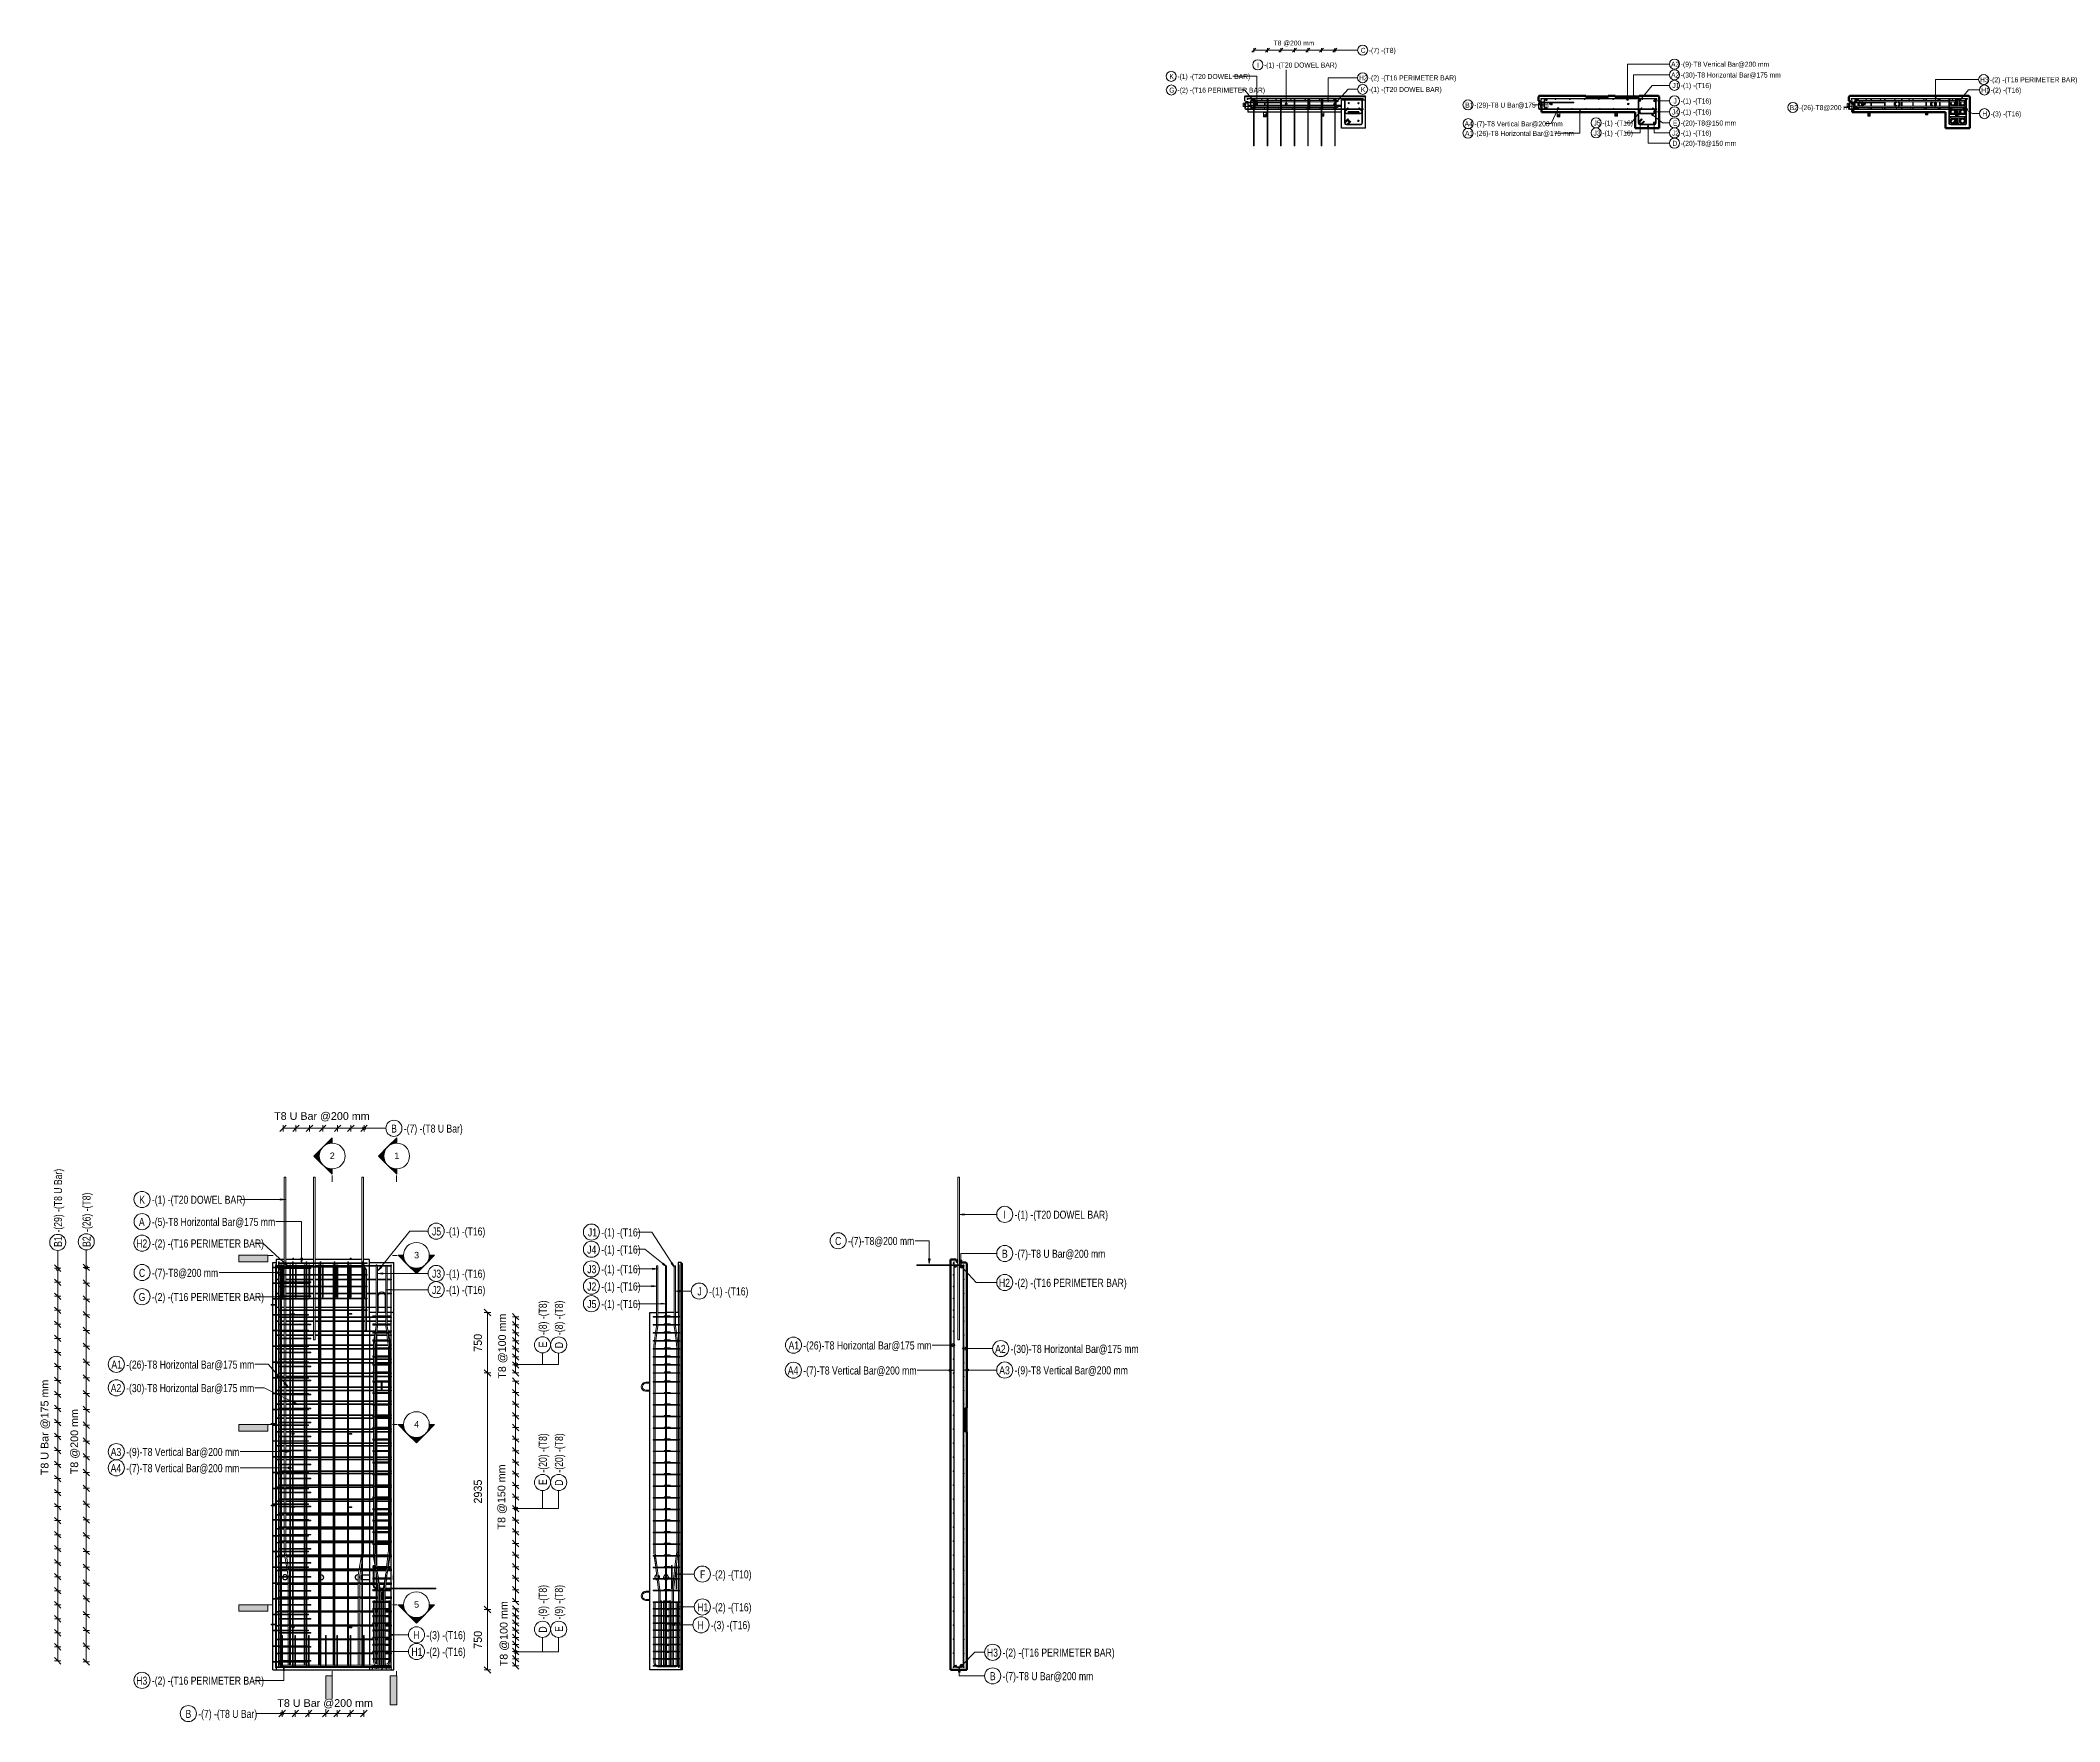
# Model space of a CAD drawing. Header units: millimetres. Extents: x 1454 to 26503, y -2036 to 18825.
import ezdxf

# ---------------------------------------------------------------- set-up
doc = ezdxf.new("R2010")
doc.units = ezdxf.units.MM
doc.linetypes.add('Dash', pattern=[6.36, 3.18, -3.18])
for name, color, linetype, lineweight in [('A-ANNO-DIMS', 211, 'Continuous', 9), ('A-ANNO-DIMS-25', 211, 'Continuous', 9), ('A-ANNO-DIMS-40', 211, 'Continuous', 9), ('A-GENM', 13, 'Continuous', 18), ('A-WALL', 113, 'Continuous', 25), ('A-WALL-HDLN', 110, 'Dash', 25), ('G-ANNO-SYMB', 111, 'Continuous', 9), ('S-RBAR', 171, 'Continuous', 18), ('S-RBAR-IDEN', 171, 'Continuous', 9)]:
    doc.layers.add(name, color=color, linetype=linetype, lineweight=lineweight)
doc.styles.add('Arial', font='arial.ttf', dxfattribs={"height": 80})
doc.styles.add('Arial_1', font='arial.ttf', dxfattribs={"height": 95.25})
doc.styles.add('Arial_2', font='arial.ttf', dxfattribs={"height": 59.53125})
doc.styles.add('Nirmala UI Semilight', font='NirmalaS.ttf', dxfattribs={"width": 0.8, "height": 100})
doc.styles.add('Nirmala UI Semilight_1', font='NirmalaS.ttf', dxfattribs={"height": 100})
doc.styles.add('Nirmala UI Semilight_2', font='NirmalaS.ttf', dxfattribs={"width": 0.8, "height": 62.5})
doc.dimstyles.new('Arrow_Filled_-_2_5_NI_UI', dxfattribs={"dimscale": 304.8, "dimtxt": 104.736395, "dimasz": 0.262467, "dimexe": 0.131234, "dimexo": 0.0625, "dimgap": 0.131234, "dimtad": 1, "dimdec": 4, "dimzin": 0, "dimdsep": 46, "dimtxsty": 'Nirmala UI Semilight', "dimblk1": 'OBLIQUE', "dimblk2": 'OBLIQUE', "dimsah": 1, "dimcen": 0.09, "dimazin": 0, "dimtfac": 1, "dimtdec": 4, "dimtix": 1, "dimtmove": 0, "dimatfit": 3, "dimfxl": 0.131234, "dimfxlon": 1, "dimtvp": 1, "dimtolj": 1, "dimtzin": 0, "dimarcsym": 2})
doc.dimstyles.new('Arrow_Filled_-_2_5_NI_UI_1', dxfattribs={"dimscale": 304.8, "dimtxt": 104.736395, "dimasz": 0.262467, "dimexe": 0.131234, "dimexo": 0.0625, "dimgap": 0.131234, "dimtad": 1, "dimdec": 4, "dimzin": 0, "dimdsep": 46, "dimtxsty": 'Arial_1', "dimblk1": 'OBLIQUE', "dimblk2": 'OBLIQUE', "dimsah": 1, "dimcen": 0.09, "dimazin": 0, "dimtfac": 1, "dimtdec": 4, "dimtix": 1, "dimtmove": 0, "dimatfit": 3, "dimfxl": 0.131234, "dimfxlon": 1, "dimtvp": 1, "dimtolj": 1, "dimtzin": 0, "dimarcsym": 2})
doc.dimstyles.new('Arrow_Filled_-_2_5_NI_UI_2', dxfattribs={"dimscale": 304.8, "dimtxt": 104.736395, "dimasz": 0.262467, "dimexe": 0.131234, "dimexo": 0.0625, "dimgap": 0.131234, "dimtad": 1, "dimdec": 4, "dimzin": 0, "dimdsep": 46, "dimtxsty": 'Nirmala UI Semilight_1', "dimblk1": 'OBLIQUE', "dimblk2": 'OBLIQUE', "dimsah": 1, "dimcen": 0.09, "dimazin": 0, "dimtfac": 1, "dimtdec": 4, "dimtix": 1, "dimtmove": 0, "dimatfit": 3, "dimfxl": 0.131234, "dimfxlon": 1, "dimtvp": 1, "dimtolj": 1, "dimtzin": 0, "dimarcsym": 2})
doc.dimstyles.new('Arrow_Filled_-_2_5_NI_UI_3', dxfattribs={"dimscale": 304.8, "dimtxt": 65.460247, "dimasz": 0.164042, "dimexe": 0.082021, "dimexo": 0.0625, "dimgap": 0.082021, "dimtad": 1, "dimdec": 4, "dimzin": 0, "dimdsep": 46, "dimtxsty": 'Nirmala UI Semilight_2', "dimblk1": 'OBLIQUE', "dimblk2": 'OBLIQUE', "dimsah": 1, "dimcen": 0.09, "dimazin": 0, "dimtfac": 1, "dimtdec": 4, "dimtix": 1, "dimtmove": 0, "dimatfit": 3, "dimfxl": 0.082021, "dimfxlon": 1, "dimtvp": 1, "dimtolj": 1, "dimtzin": 0, "dimarcsym": 2})

msp = doc.modelspace()

# ---------------------------------------------------------------- texts
at = {"layer": 'G-ANNO-SYMB', "char_height": 80, "width": 76.962, "attachment_point": 1, "style": 'Arial'}
for s, insert in [('2', (5044.35156, 5025.49545)), ('1', (5844.35156, 5025.49545)), ('3', (6089.74739, 3792.72381)), ('4', (6089.74739, 1692.72381)), ('5', (6089.74739, -542.27619))]:
    msp.add_mtext(s, dxfattribs=dict(at, insert=insert))
at = {"layer": 'S-RBAR-IDEN', "attachment_point": 1}
for s, insert, char_height, width, style in [('I', (16545.91938, 18549.86555), 62.5, 20.843875, 'Nirmala UI Semilight_2'), ('-(1) -(T20 DOWEL BAR)', (16632.8822, 18549.86555), 62.5, 835.358375, 'Nirmala UI Semilight_2'), ('C', (17833.19839, 18731.69505), 62.5, 52.911375, 'Nirmala UI Semilight_2'), ('-(7) -(T8)', (17933.36121, 18731.69505), 62.5, 319.071625, 'Nirmala UI Semilight_2'), ('A3', (21683.57174, 18559.83213), 62.5, 99.40925, 'Nirmala UI Semilight_2'), ('-(9)-T8 Vertical Bar@200 mm', (21802.93457, 18559.83213), 62.5, 1071.0545, 'Nirmala UI Semilight_2'), ('K', (15460.04618, 18407.75895), 62.5, 46.497875, 'Nirmala UI Semilight_2'), ('-(1) -(T20 DOWEL BAR)', (15557.609, 18407.75895), 62.5, 835.358375, 'Nirmala UI Semilight_2'), ('H2', (17811.99839, 18390.07287), 62.5, 104.219375, 'Nirmala UI Semilight_2'), ('-(2) -(T16 PERIMETER BAR)', (17933.36121, 18390.07287), 62.5, 966.835125, 'Nirmala UI Semilight_2'), ('A2', (21683.57174, 18426.41479), 62.5, 99.40925, 'Nirmala UI Semilight_2'), ('J1', (21699.47174, 18295.48823), 62.5, 60.92825, 'Nirmala UI Semilight_2'), ('-(30)-T8 Horizontal Bar@175 mm', (21802.93457, 18426.41479), 62.5, 1208.94475, 'Nirmala UI Semilight_2'), ('-(1) -(T16)', (21802.93457, 18295.48823), 62.5, 339.9155, 'Nirmala UI Semilight_2'), ('H3', (25516.89329, 18366.91431), 62.5, 104.219375, 'Nirmala UI Semilight_2'), ('-(2) -(T16 PERIMETER BAR)', (25638.25611, 18366.91431), 62.5, 966.835125, 'Nirmala UI Semilight_2'), ('G', (15458.08771, 18238.00907), 62.5, 57.7215, 'Nirmala UI Semilight_2'), ('-(2) -(T16 PERIMETER BAR)', (15560.25053, 18238.00907), 62.5, 966.835125, 'Nirmala UI Semilight_2'), ('K', (17835.79839, 18246.4858), 62.5, 46.497875, 'Nirmala UI Semilight_2'), ('-(1) -(T20 DOWEL BAR)', (17933.36121, 18246.4858), 62.5, 835.358375, 'Nirmala UI Semilight_2'), ('B1', (19129.82351, 18052.49025), 62.5, 80.16875, 'Nirmala UI Semilight_2'), ('-(29)-T8 U Bar@175 mm', (19241.18633, 18052.49025), 62.5, 886.666375, 'Nirmala UI Semilight_2'), ('J', (21712.67174, 18103.87249), 62.5, 28.86075, 'Nirmala UI Semilight_2'), ('-(1) -(T16)', (21802.93457, 18103.87249), 62.5, 339.9155, 'Nirmala UI Semilight_2'), ('H1', (25530.85411, 18237.81202), 62.5, 91.392375, 'Nirmala UI Semilight_2'), ('-(2) -(T16)', (25646.91693, 18237.81202), 62.5, 352.7425, 'Nirmala UI Semilight_2'), ('A4', (19122.37351, 17820.07681), 62.5, 101.012625, 'Nirmala UI Semilight_2'), ('-(7)-T8 Vertical Bar@200 mm', (19242.43633, 17820.07681), 62.5, 1069.451125, 'Nirmala UI Semilight_2'), ('J5', (20720.91052, 17830.44629), 62.5, 73.75525, 'Nirmala UI Semilight_2'), ('-(1) -(T16)', (20829.67334, 17830.44629), 62.5, 339.9155, 'Nirmala UI Semilight_2'), ('J4', (21693.47174, 17967.13646), 62.5, 75.358625, 'Nirmala UI Semilight_2'), ('E', (21706.77174, 17830.44629), 62.5, 43.291125, 'Nirmala UI Semilight_2'), ('-(1) -(T16)', (21802.93457, 17967.13646), 62.5, 339.9155, 'Nirmala UI Semilight_2'), ('-(20)-T8@150 mm', (21802.93457, 17830.44629), 62.5, 663.79725, 'Nirmala UI Semilight_2'), ('B2', (23154.45579, 18021.61721), 62.5, 92.99575, 'Nirmala UI Semilight_2'), ('-(26)-T8@200 mm', (23271.11862, 18021.61721), 62.5, 676.62425, 'Nirmala UI Semilight_2'), ('H', (25544.05411, 17944.23796), 62.5, 59.324875, 'Nirmala UI Semilight_2'), ('-(3) -(T16)', (25646.91693, 17944.23796), 62.5, 352.7425, 'Nirmala UI Semilight_2'), ('A1', (19127.12351, 17701.86663), 62.5, 86.58225, 'Nirmala UI Semilight_2'), ('-(26)-T8 Horizontal Bar@175 mm', (19241.18633, 17701.86663), 62.5, 1208.94475, 'Nirmala UI Semilight_2'), ('J3', (20720.91052, 17705.44629), 62.5, 73.75525, 'Nirmala UI Semilight_2'), ('-(1) -(T16)', (20829.67334, 17705.44629), 62.5, 339.9155, 'Nirmala UI Semilight_2'), ('J2', (21694.17174, 17705.44629), 62.5, 73.75525, 'Nirmala UI Semilight_2'), ('D', (21700.77174, 17578.34861), 62.5, 57.7215, 'Nirmala UI Semilight_2'), ('-(1) -(T16)', (21802.93457, 17705.44629), 62.5, 339.9155, 'Nirmala UI Semilight_2'), ('-(20)-T8@150 mm', (21802.93457, 17578.34861), 62.5, 663.79725, 'Nirmala UI Semilight_2'), ('-(7) -(T8 U Bar)', (5962.64579, 5372.27198), 100, 869.6706, 'Nirmala UI Semilight'), ('K', (2681.37858, 4489.50683), 100, 74.3966, 'Nirmala UI Semilight'), ('-(1) -(T20 DOWEL BAR)', (2837.4791, 4489.50683), 100, 1336.5734, 'Nirmala UI Semilight'), ('I', (13400.86296, 4304.10829), 100, 33.3502, 'Nirmala UI Semilight'), ('-(1) -(T20 DOWEL BAR)', (13540.00348, 4304.10829), 100, 1336.5734, 'Nirmala UI Semilight'), ('A', (2676.09858, 4214.22399), 100, 87.2236, 'Nirmala UI Semilight'), ('-(5)-T8 Horizontal Bar@175 mm', (2837.4791, 4214.22399), 100, 1862.4804, 'Nirmala UI Semilight'), ('J5', (6312.5367, 4096.36676), 100, 118.0084, 'Nirmala UI Semilight'), ('-(1) -(T16)', (6486.55721, 4096.36676), 100, 543.8648, 'Nirmala UI Semilight'), ('J1', (8246.72737, 4084.47025), 100, 97.4852, 'Nirmala UI Semilight'), ('-(1) -(T16)', (8412.26788, 4084.47025), 100, 543.8648, 'Nirmala UI Semilight'), ('H2', (2643.29858, 3947.10644), 100, 166.751, 'Nirmala UI Semilight'), ('-(2) -(T16 PERIMETER BAR)', (2837.4791, 3947.10644), 100, 1546.9362, 'Nirmala UI Semilight'), ('J4', (8237.12737, 3871.42346), 100, 120.5738, 'Nirmala UI Semilight'), ('-(1) -(T16)', (8412.26788, 3871.42346), 100, 543.8648, 'Nirmala UI Semilight'), ('C', (11312.94791, 3977.47444), 100, 84.6582, 'Nirmala UI Semilight'), ('-(7)-T8@200 mm', (11473.20842, 3977.47444), 100, 1008.2022, 'Nirmala UI Semilight'), ('B', (13382.94296, 3819.32897), 100, 76.962, 'Nirmala UI Semilight'), ('-(7)-T8 U Bar@200 mm', (13540.00348, 3819.32897), 100, 1367.3582, 'Nirmala UI Semilight'), ('C', (2677.21858, 3582.44559), 100, 84.6582, 'Nirmala UI Semilight'), ('-(7)-T8@200 mm', (2837.4791, 3582.44559), 100, 1008.2022, 'Nirmala UI Semilight'), ('J3', (6312.5367, 3571.65703), 100, 118.0084, 'Nirmala UI Semilight'), ('-(1) -(T16)', (6486.55721, 3571.65703), 100, 543.8648, 'Nirmala UI Semilight'), ('J3', (8238.24737, 3627.43879), 100, 118.0084, 'Nirmala UI Semilight'), ('-(1) -(T16)', (8412.26788, 3627.43879), 100, 543.8648, 'Nirmala UI Semilight'), ('G', (2674.01858, 3283.10621), 100, 92.3544, 'Nirmala UI Semilight'), ('-(2) -(T16 PERIMETER BAR)', (2837.4791, 3283.10621), 100, 1546.9362, 'Nirmala UI Semilight'), ('J2', (6312.5367, 3369.67144), 100, 118.0084, 'Nirmala UI Semilight'), ('-(1) -(T16)', (6486.55721, 3369.67144), 100, 543.8648, 'Nirmala UI Semilight'), ('J2', (8238.24737, 3413.06529), 100, 118.0084, 'Nirmala UI Semilight'), ('-(1) -(T16)', (8412.26788, 3413.06529), 100, 543.8648, 'Nirmala UI Semilight'), ('J', (9605.42436, 3352.56882), 100, 46.1772, 'Nirmala UI Semilight'), ('-(1) -(T16)', (9749.84488, 3352.56882), 100, 543.8648, 'Nirmala UI Semilight'), ('H2', (13345.82296, 3458.96524), 100, 166.751, 'Nirmala UI Semilight'), ('-(2) -(T16 PERIMETER BAR)', (13540.00348, 3458.96524), 100, 1546.9362, 'Nirmala UI Semilight'), ('J5', (8238.24737, 3196.04482), 100, 118.0084, 'Nirmala UI Semilight'), ('-(1) -(T16)', (8412.26788, 3196.04482), 100, 543.8648, 'Nirmala UI Semilight'), ('A1', (10735.48644, 2681.68399), 100, 138.5316, 'Nirmala UI Semilight'), ('-(26)-T8 Horizontal Bar@175 mm', (10917.98696, 2681.68399), 100, 1934.3116, 'Nirmala UI Semilight'), ('A2', (13298.30296, 2638.82801), 100, 159.0548, 'Nirmala UI Semilight'), ('-(30)-T8 Horizontal Bar@175 mm', (13489.28348, 2638.82801), 100, 1934.3116, 'Nirmala UI Semilight'), ('A1', (2335.29858, 2444.10042), 100, 138.5316, 'Nirmala UI Semilight'), ('-(26)-T8 Horizontal Bar@175 mm', (2517.7991, 2444.10042), 100, 1934.3116, 'Nirmala UI Semilight'), ('A4', (10725.88644, 2370.7577), 100, 161.6202, 'Nirmala UI Semilight'), ('-(7)-T8 Vertical Bar@200 mm', (10917.98696, 2370.7577), 100, 1711.1218, 'Nirmala UI Semilight'), ('A3', (13349.02296, 2373.02595), 100, 159.0548, 'Nirmala UI Semilight'), ('-(9)-T8 Vertical Bar@200 mm', (13540.00348, 2373.02595), 100, 1713.6872, 'Nirmala UI Semilight'), ('A2', (2326.81858, 2152.42239), 100, 159.0548, 'Nirmala UI Semilight'), ('-(30)-T8 Horizontal Bar@175 mm', (2517.7991, 2152.42239), 100, 1934.3116, 'Nirmala UI Semilight'), ('A3', (2326.81858, 1359.99941), 100, 159.0548, 'Nirmala UI Semilight'), ('-(9)-T8 Vertical Bar@200 mm', (2517.7991, 1359.99941), 100, 1713.6872, 'Nirmala UI Semilight'), ('A4', (2325.69858, 1159.16259), 100, 161.6202, 'Nirmala UI Semilight'), ('-(7)-T8 Vertical Bar@200 mm', (2517.7991, 1159.16259), 100, 1711.1218, 'Nirmala UI Semilight'), ('F', (9636.99631, -158.71889), 100, 64.135, 'Nirmala UI Semilight'), ('-(2) -(T10)', (9788.77683, -158.71889), 100, 564.388, 'Nirmala UI Semilight'), ('H1', (9603.07631, -566.69736), 100, 146.2278, 'Nirmala UI Semilight'), ('-(2) -(T16)', (9788.77683, -566.69736), 100, 564.388, 'Nirmala UI Semilight'), ('H', (6078.27074, -912.49352), 100, 94.9198, 'Nirmala UI Semilight'), ('-(3) -(T16)', (6242.85125, -912.49352), 100, 564.388, 'Nirmala UI Semilight'), ('H', (9607.01129, -788.46936), 100, 94.9198, 'Nirmala UI Semilight'), ('-(3) -(T16)', (9771.5918, -788.46936), 100, 564.388, 'Nirmala UI Semilight'), ('H1', (6057.15074, -1119.80582), 100, 146.2278, 'Nirmala UI Semilight'), ('-(2) -(T16)', (6242.85125, -1119.80582), 100, 564.388, 'Nirmala UI Semilight'), ('H3', (13196.09922, -1129.34389), 100, 166.751, 'Nirmala UI Semilight'), ('-(2) -(T16 PERIMETER BAR)', (13390.27973, -1129.34389), 100, 1546.9362, 'Nirmala UI Semilight'), ('H3', (2643.29858, -1477.55785), 100, 166.751, 'Nirmala UI Semilight'), ('-(2) -(T16 PERIMETER BAR)', (2837.4791, -1477.55785), 100, 1546.9362, 'Nirmala UI Semilight'), ('B', (13233.21922, -1421.77589), 100, 76.962, 'Nirmala UI Semilight'), ('-(7)-T8 U Bar@200 mm', (13390.27973, -1421.77589), 100, 1367.3582, 'Nirmala UI Semilight'), ('B', (3255.12208, -1889.5264), 100, 76.962, 'Nirmala UI Semilight'), ('-(7) -(T8 U Bar)', (3412.18259, -1889.5264), 100, 869.6706, 'Nirmala UI Semilight')]:
    msp.add_mtext(s, dxfattribs=dict(at, insert=insert, char_height=char_height, width=width, style=style))
at = {"layer": 'S-RBAR-IDEN', "char_height": 100, "attachment_point": 1, "rotation": 90, "style": 'Nirmala UI Semilight'}
for s, insert, width in [('-(29) -(T8 U Bar)', (1623.10032, 4033.02573), 944.0672), ('-(26) -(T8)', (1976.77249, 4040.79035), 584.9112), ('B1', (1623.10032, 3854.84522), 128.27), ('B2', (1976.77249, 3854.12984), 148.7932), ('-(8) -(T8)', (7637.3186, 2761.78192), 513.08), ('-(8) -(T8)', (7837.3186, 2760.69528), 513.08), ('E', (7637.3186, 2607.9214), 69.2658), ('D', (7837.3186, 2597.23477), 92.3544), ('-(20) -(T8)', (7637.3186, 1054.20217), 584.9112), ('-(20) -(T8)', (7837.3186, 1054.20217), 584.9112), ('E', (7637.3186, 900.34166), 69.2658), ('D', (7837.3186, 890.74166), 92.3544), ('-(9) -(T8)', (7637.3186, -767.47179), 513.08), ('-(9) -(T8)', (7837.3186, -767.47179), 513.08), ('D', (7637.3186, -930.9323), 92.3544), ('E', (7837.3186, -921.3323), 69.2658)]:
    msp.add_mtext(s, dxfattribs=dict(at, insert=insert, width=width))

# ---------------------------------------------------------------- blocks, each defined once
blk = doc.blocks.new('RR spread anchor face based - RR-SA-3_0-200-1726827-Elevation Front 1')
at = {"layer": 'A-GENM'}
for p, q in [((4584, 3708), (4584, 3713)), ((4584, 3713), (4594, 3713)), ((4584, 3700), (4584, 3708)), ((4594, 3708), (4584, 3708)), ((4594, 3713), (4594, 3708)), ((4594, 3708), (4594, 3700))]:
    blk.add_line(p, q, dxfattribs=at)
blk = doc.blocks.new('RR spread anchor face based - RR-SA-2_5-150-1726819-Elevation Front 1')
at = {"layer": 'A-GENM'}
for p, q in [((4574, 620), (4574, 628)), ((4576, 620), (4574, 620)), ((4576, 628), (4576, 620)), ((4581, 620), (4576, 620)), ((4601, 620), (4589, 620)), ((4601, 628), (4601, 620)), ((4604, 620), (4601, 620)), ((4604, 628), (4604, 620))]:
    blk.add_line(p, q, dxfattribs=at)
blk = doc.blocks.new('RR spread anchor face based - RR-SA-2_5-150-V1-Elevation Front 1')
at = {"layer": 'A-GENM'}
for p, q in [((4574, -860), (4576, -860)), ((4574, -870), (4574, -860)), ((4576, -870), (4574, -870)), ((4576, -860), (4581, -860)), ((4576, -860), (4576, -870)), ((4581, -870), (4576, -870)), ((4589, -860), (4601, -860)), ((4601, -870), (4589, -870)), ((4601, -860), (4604, -860)), ((4601, -860), (4601, -870)), ((4604, -870), (4601, -870)), ((4604, -860), (4604, -870))]:
    blk.add_line(p, q, dxfattribs=at)
blk = doc.blocks.new('RR spread anchor face based - RR-SA-2_5-150-V2-Elevation Front 1')
at = {"layer": 'A-GENM'}
for p, q in [((5289, 1540), (5291, 1540)), ((5289, 1530), (5289, 1540)), ((5291, 1530), (5289, 1530)), ((5291, 1540), (5316, 1540)), ((5291, 1530), (5291, 1540)), ((5316, 1530), (5291, 1530)), ((5316, 1540), (5319, 1540)), ((5316, 1530), (5316, 1540)), ((5319, 1530), (5316, 1530)), ((5319, 1540), (5319, 1530))]:
    blk.add_line(p, q, dxfattribs=at)
blk = doc.blocks.new('12_7Ø_ Lifting Insert_COLUMN - 12_9Ø Lifting insert-1653171-Elevation Front 1')
at = {"layer": 'A-GENM'}
for p, q in [((5741, 3261), (5734, 3272)), ((5645, 3109), (5645, 3240)), ((5645, 3040), (5645, 3101)), ((5732, 3240), (5732, 3109)), ((5732, 3101), (5732, 3040))]:
    blk.add_line(p, q, dxfattribs=at)
at = {"layer": 'A-GENM', "flags": 128}
for points in [[(5644, 3272), (5638, 3265), (5637, 3260)], [(5645, 3240), (5649, 3258), (5660, 3272)], [(5727, 3280), (5712, 3291), (5691, 3296), (5670, 3293), (5651, 3282), (5650, 3280)], [(5674, 3280), (5677, 3282), (5696, 3283), (5702, 3280)], [(5717, 3272), (5726, 3262), (5732, 3244), (5732, 3240)]]:
    blk.add_lwpolyline(points, dxfattribs=at)
blk = doc.blocks.new('12_7Ø_ Lifting Insert_COLUMN - 12_9Ø Lifting insert-V3-Elevation Front 1')
at = {"layer": 'A-GENM', "flags": 128}
for points in [[(5682, 2170), (5682, 2166), (5682, 2154), (5682, 2137), (5682, 2118)], [(5682, 2110), (5682, 2098), (5682, 2082), (5682, 2078)], [(5695, 2118), (5695, 2123), (5695, 2142), (5695, 2158), (5695, 2168), (5695, 2170)], [(5695, 2078), (5695, 2086), (5695, 2103), (5695, 2110)]]:
    blk.add_lwpolyline(points, dxfattribs=at)
blk = doc.blocks.new('12_7Ø_ Lifting Insert_COLUMN - 12_9Ø Lifting insert-V4-Elevation Front 1')
at = {"layer": 'A-GENM'}
blk.add_line((5695, -498), (5695, -496), dxfattribs=at)
at = {"layer": 'A-GENM', "flags": 128}
for points in [[(5682, -425), (5682, -429), (5682, -441), (5682, -458), (5682, -478), (5682, -488)], [(5682, -496), (5682, -497), (5682, -498)], [(5695, -488), (5695, -472), (5695, -453), (5695, -437), (5695, -427), (5695, -425)], [(5682, -506), (5682, -513), (5682, -523), (5682, -525)], [(5695, -525), (5695, -521), (5695, -509), (5695, -506)]]:
    blk.add_lwpolyline(points, dxfattribs=at)
blk = doc.blocks.new('RR spread anchor face based - RR-SA-2_5-150-1876458-Elevation Front 1')
at = {"layer": 'A-GENM'}
for p, q in [((5289, 630), (5291, 630)), ((5289, 620), (5289, 630)), ((5291, 620), (5289, 620)), ((5291, 630), (5316, 630)), ((5291, 620), (5291, 630)), ((5316, 620), (5291, 620)), ((5316, 630), (5319, 630)), ((5316, 620), (5316, 630)), ((5319, 620), (5316, 620)), ((5319, 630), (5319, 620))]:
    blk.add_line(p, q, dxfattribs=at)
blk = doc.blocks.new('RR spread anchor face based - RR-SA-2_5-150-V5-Elevation Front 1')
at = {"layer": 'A-GENM'}
for p, q in [((4574, 1540), (4576, 1540)), ((4574, 1530), (4574, 1540)), ((4576, 1530), (4574, 1530)), ((4576, 1540), (4581, 1540)), ((4576, 1540), (4576, 1530)), ((4581, 1530), (4576, 1530)), ((4589, 1540), (4601, 1540)), ((4601, 1530), (4589, 1530)), ((4601, 1540), (4604, 1540)), ((4601, 1540), (4601, 1530)), ((4604, 1530), (4601, 1530)), ((4604, 1540), (4604, 1530))]:
    blk.add_line(p, q, dxfattribs=at)
blk = doc.blocks.new('RR spread anchor face based - RR-SA-3_0-200-1876459-Elevation Front 1')
at = {"layer": 'A-GENM'}
for p, q in [((4319, 3140), (4324, 3140)), ((4319, 3140), (4319, 3130)), ((4324, 3130), (4319, 3130)), ((4324, 3140), (4369, 3140)), ((4324, 3140), (4324, 3130)), ((4369, 3130), (4324, 3130)), ((4377, 3140), (4379, 3140)), ((4379, 3130), (4377, 3130))]:
    blk.add_line(p, q, dxfattribs=at)
blk = doc.blocks.new('12_7Ø_ Lifting Insert_COLUMN - 12_9Ø Lifting insert-1653171-Elevation Right 1')
at = {"layer": 'A-GENM'}
for p, q in [((17735, 2176), (17685, 2176)), ((17685, 2164), (17735, 2164)), ((17735, 2076), (17685, 2076)), ((17685, 2064), (17735, 2064))]:
    blk.add_line(p, q, dxfattribs=at)
at = {"layer": 'A-GENM', "flags": 128}
for points in [[(17685, 2176), (17664, 2172), (17646, 2161), (17634, 2143), (17629, 2122), (17632, 2101), (17643, 2083), (17660, 2070), (17681, 2064), (17685, 2064)], [(17685, 2076), (17667, 2080), (17652, 2092), (17643, 2109), (17642, 2127), (17650, 2145), (17663, 2158), (17681, 2163), (17685, 2164)]]:
    blk.add_lwpolyline(points, dxfattribs=at)
blk = doc.blocks.new('RR spread anchor face based - RR-SA-3_0-200-1726827-Elevation Top 1')
at = {"layer": 'A-GENM'}
for p, q in [((4584, 18018), (4584, 18051)), ((4594, 18051), (4594, 18018)), ((4584, 18015), (4584, 18018)), ((4584, 18018), (4594, 18018)), ((4594, 18015), (4584, 18015)), ((4594, 18018), (4594, 18015))]:
    blk.add_line(p, q, dxfattribs=at)
blk = doc.blocks.new('RR spread anchor face based - RR-SA-2_5-150-1726819-Elevation Top 1')
at = {"layer": 'A-GENM'}
for p, q in [((5296, 17885), (5316, 17885)), ((5297, 17901), (5297, 17907)), ((5311, 17907), (5311, 17901)), ((5316, 17885), (5319, 17890)), ((5319, 17890), (5319, 17935))]:
    blk.add_line(p, q, dxfattribs=at)
for centre, start, end in [((5304, 17907), 0, 180), ((5304, 17901), 180, 0)]:
    blk.add_arc(centre, 7, start, end, dxfattribs=at)
blk = doc.blocks.new('12_7Ø_ Lifting Insert_COLUMN - 12_9Ø Lifting insert-1653171-Elevation Top 1')
at = {"layer": 'A-GENM', "flags": 128}
for points in [[(5739, 17942), (5737, 17942), (5731, 17942), (5722, 17942), (5710, 17942), (5697, 17942), (5683, 17942), (5669, 17942), (5657, 17942), (5648, 17942), (5641, 17942), (5639, 17942), (5639, 17942)], [(5639, 17929), (5641, 17929), (5647, 17929), (5656, 17929), (5667, 17929), (5681, 17929), (5695, 17929), (5708, 17929), (5720, 17929), (5730, 17929), (5736, 17929), (5739, 17929), (5739, 17929)]]:
    blk.add_lwpolyline(points, dxfattribs=at)
blk = doc.blocks.new('RR spread anchor face based - RR-SA-3_0-200-V6-Elevation Top 1')
at = {"layer": 'A-GENM'}
for p, q in [((5299, 18053), (5299, 18055)), ((5299, 18055), (5301, 18055)), ((5299, 18018), (5299, 18053)), ((5299, 18053), (5301, 18053)), ((5299, 18015), (5299, 18018)), ((5299, 18018), (5301, 18018)), ((5301, 18015), (5299, 18015))]:
    blk.add_line(p, q, dxfattribs=at)
blk = doc.blocks.new('RR spread anchor face based - RR-SA-2_5-150-1876458-Elevation Top 1')
at = {"layer": 'A-GENM'}
for p, q in [((4574, 17935), (4574, 17880)), ((4574, 17880), (4576, 17875)), ((4576, 17875), (4601, 17875)), ((4582, 17891), (4582, 17897)), ((4596, 17897), (4596, 17891)), ((4601, 17875), (4604, 17880)), ((4604, 17880), (4604, 17935))]:
    blk.add_line(p, q, dxfattribs=at)
for centre, start, end in [((4589, 17935), 180, 0), ((4589, 17897), 0, 180), ((4589, 17891), 180, 0)]:
    blk.add_arc(centre, 7, start, end, dxfattribs=at)
blk = doc.blocks.new('RR spread anchor face based - RR-SA-3_0-200-1876459-Elevation Top 1')
at = {"layer": 'A-GENM'}
for p, q in [((4324, 18045), (4319, 18043)), ((4319, 18043), (4319, 18008)), ((4341, 18045), (4324, 18045)), ((4379, 18045), (4350, 18045)), ((4319, 18008), (4324, 18005)), ((4324, 18005), (4339, 18005)), ((4347, 18005), (4379, 18005))]:
    blk.add_line(p, q, dxfattribs=at)
for centre, start, end in [((4341, 18025), 105, 255), ((4345, 18025), 280.9472, 79.0528)]:
    blk.add_arc(centre, 9, start, end, dxfattribs=at)
blk = doc.blocks.new('RR spread anchor face based - RR-SA-2_5-150-1726819-Elevation Top 2')
at = {"layer": 'A-GENM'}
for p, q in [((5289, 17935), (5289, 17890)), ((5289, 17890), (5291, 17885)), ((5291, 17885), (5316, 17885)), ((5297, 17901), (5297, 17907)), ((5311, 17907), (5311, 17901)), ((5316, 17885), (5319, 17890)), ((5319, 17890), (5319, 17935))]:
    blk.add_line(p, q, dxfattribs=at)
for centre, start, end in [((5304, 17907), 0, 180), ((5304, 17901), 180, 0)]:
    blk.add_arc(centre, 7, start, end, dxfattribs=at)
blk = doc.blocks.new('RR spread anchor face based - RR-SA-2_5-150-1876458-Elevation Top 2')
at = {"layer": 'A-GENM'}
for p, q in [((4574, 17935), (4574, 17880)), ((4574, 17880), (4576, 17875)), ((4576, 17875), (4601, 17875)), ((4582, 17891), (4582, 17897)), ((4596, 17897), (4596, 17891)), ((4601, 17875), (4604, 17880)), ((4604, 17880), (4604, 17935))]:
    blk.add_line(p, q, dxfattribs=at)
for centre, start, end in [((4589, 17935), 180, 0), ((4589, 17897), 0, 180), ((4589, 17891), 180, 0)]:
    blk.add_arc(centre, 7, start, end, dxfattribs=at)
blk = doc.blocks.new('RR spread anchor face based - RR-SA-3_0-200-1876459-Elevation Top 2')
at = {"layer": 'A-GENM'}
for p, q in [((4509, 18045), (4499, 18045)), ((4499, 18045), (4499, 18025)), ((4509, 18025), (4509, 18045)), ((4499, 18025), (4509, 18025))]:
    blk.add_line(p, q, dxfattribs=at)
blk = doc.blocks.new('RR spread anchor face based - RR-SA-2_5-150-1726819-Elevation Top 3')
at = {"layer": 'A-GENM'}
for p, q in [((4574, 17935), (4574, 17890)), ((4574, 17890), (4576, 17885)), ((4576, 17885), (4601, 17885)), ((4582, 17901), (4582, 17907)), ((4596, 17907), (4596, 17901)), ((4601, 17885), (4604, 17890)), ((4604, 17890), (4604, 17935))]:
    blk.add_line(p, q, dxfattribs=at)
for centre, start, end in [((4589, 17907), 0, 180), ((4589, 17901), 180, 0)]:
    blk.add_arc(centre, 7, start, end, dxfattribs=at)
blk = doc.blocks.new('12_7Ø_ Lifting Insert_COLUMN - 12_9Ø Lifting insert-1653171-Elevation Top 3')
at = {"layer": 'A-GENM'}
for start, end in [(66.4037, 180), (180, 250.0185), (43.6422, 58.9464)]:
    blk.add_arc((5689, 18085), 6.35, start, end, dxfattribs=at)
blk = doc.blocks.new('RR spread anchor face based - RR-SA-2_5-150-1876458-Elevation Top 3')
at = {"layer": 'A-GENM'}
for p, q in [((5289, 17935), (5289, 17904)), ((5289, 17904), (5291, 17899)), ((5291, 17899), (5316, 17899)), ((5297, 17915), (5297, 17921)), ((5311, 17921), (5311, 17915)), ((5316, 17899), (5319, 17904)), ((5319, 17904), (5319, 17935))]:
    blk.add_line(p, q, dxfattribs=at)
for centre, start, end in [((5304, 17921), 360, 180), ((5304, 17915), 180, 0)]:
    blk.add_arc(centre, 7, start, end, dxfattribs=at)
blk = doc.blocks.new('RR spread anchor face based - RR-SA-3_0-200-1876459-Elevation Top 3')
at = {"layer": 'A-GENM'}
for p, q in [((4324, 18045), (4319, 18043)), ((4319, 18043), (4319, 18008)), ((4341, 18045), (4324, 18045)), ((4379, 18045), (4350, 18045)), ((4494, 18045), (4461, 18045)), ((4517, 18045), (4494, 18045)), ((4494, 18025), (4494, 18045)), ((4494, 18025), (4494, 18045)), ((4319, 18008), (4324, 18005)), ((4324, 18005), (4339, 18005)), ((4347, 18005), (4379, 18005)), ((4494, 18025), (4517, 18025)), ((4494, 18008), (4494, 18025)), ((4494, 18008), (4494, 18025))]:
    blk.add_line(p, q, dxfattribs=at)
for centre, start, end in [((4341, 18025), 105, 255), ((4345, 18025), 280.9472, 79.0528)]:
    blk.add_arc(centre, 9, start, end, dxfattribs=at)
blk = doc.blocks.new('Detail View - M_Section Tail - Filled Horizontal-14034-Elevation Front 1')
at = {"layer": 'G-ANNO-SYMB'}
blk.add_hatch(color=256, dxfattribs=at).paths.add_polyline_path([(4276, 3670), (4276, 3750), (3916, 3750), (3916, 3670)])
for p, q in [((3916, 3670), (3916, 3750)), ((3916, 3750), (4276, 3750)), ((4276, 3670), (3916, 3670)), ((4276, 3750), (4276, 3670))]:
    blk.add_line(p, q, dxfattribs=at)
blk = doc.blocks.new('Detail View - M_Section Head - Filled SHOP DWG-1002450-Elevation Front 1')
at = {"layer": 'G-ANNO-SYMB'}
h = blk.add_hatch(color=256, dxfattribs=at)
edge = h.paths.add_edge_path()
edge.add_line((5893, 3750), (5959, 3750))
edge.add_arc((6119, 3750), 160, 180, 225)
edge.add_line((6006, 3637), (5893, 3750))
h = blk.add_hatch(color=256, dxfattribs=at)
edge = h.paths.add_edge_path()
edge.add_line((6119, 3523), (6006, 3637))
edge.add_arc((6119, 3750), 160, 225, 270)
edge.add_line((6119, 3590), (6119, 3523))
h = blk.add_hatch(color=256, dxfattribs=at)
edge = h.paths.add_edge_path()
edge.add_line((6119, 3523), (6119, 3590))
edge.add_arc((6119, 3750), 160, 270, 315)
edge.add_line((6232, 3637), (6119, 3523))
h = blk.add_hatch(color=256, dxfattribs=at)
edge = h.paths.add_edge_path()
edge.add_line((6345, 3750), (6232, 3637))
edge.add_arc((6119, 3750), 160, 315, 360)
edge.add_line((6279, 3750), (6345, 3750))
for p, q in [((6119, 3523), (5893, 3750)), ((5959, 3750), (5893, 3750)), ((5893, 3750), (6006, 3637)), ((5959, 3750), (5893, 3750)), ((6006, 3637), (6119, 3523)), ((6119, 3523), (6345, 3750)), ((6119, 3523), (6232, 3637)), ((6119, 3590), (6119, 3523)), ((6119, 3523), (6119, 3590)), ((6232, 3637), (6345, 3750)), ((6279, 3750), (6345, 3750)), ((6345, 3750), (6279, 3750))]:
    blk.add_line(p, q, dxfattribs=at)
for start, end in [(360, 180), (180, 360), (180, 225), (225, 270), (270, 315), (315, 0)]:
    blk.add_arc((6119, 3750), 160, start, end, dxfattribs=at)
blk = doc.blocks.new('M_Rebar Tag_rfa MARK - ARROW-794226-Elevation Front 1')
at = {"layer": 'S-RBAR-IDEN'}
blk.add_circle((2715, 3901), 100, dxfattribs=at)
blk = doc.blocks.new('M_Rebar Tag_rfa Dimension - ARROW-793927-Elevation Front 1')
at = {"layer": 'S-RBAR-IDEN'}
blk.add_circle((2396, 2398), 100, dxfattribs=at)
blk = doc.blocks.new('DIMBLOCK1-Elevation Front 1')
at = {"layer": 'A-ANNO-DIMS-40'}
for p, q in [((4464, 5326), (4424, 5286)), ((4464, 5326), (4504, 5366)), ((4464, 5326), (4464, 5366)), ((4464, 5326), (4625, 5326)), ((4464, 5326), (4464, 5286)), ((4625, 5326), (4585, 5286)), ((4625, 5326), (4665, 5366)), ((4625, 5326), (4625, 5366)), ((4625, 5326), (4625, 5286))]:
    blk.add_line(p, q, dxfattribs=at)
blk = doc.blocks.new('_Oblique')
at = {"color": 0, "linetype": 'ByBlock', "lineweight": -2}
blk.add_line((-0.5, -0.5), (0.5, 0.5), dxfattribs=at)
blk = doc.blocks.new('DIMBLOCK2-Elevation Front 1')
at = {"layer": 'A-ANNO-DIMS-40'}
for p, q in [((4625, 5326), (4585, 5286)), ((4625, 5326), (4665, 5366)), ((4625, 5326), (4625, 5366)), ((4625, 5326), (4792, 5326)), ((4625, 5326), (4625, 5286)), ((4792, 5326), (4752, 5286)), ((4792, 5326), (4832, 5366)), ((4792, 5326), (4792, 5366)), ((4792, 5326), (4792, 5286))]:
    blk.add_line(p, q, dxfattribs=at)
blk = doc.blocks.new('DIMBLOCK3-Elevation Front 1')
at = {"layer": 'A-ANNO-DIMS-40'}
for p, q in [((4792, 5326), (4752, 5286)), ((4792, 5326), (4832, 5366)), ((4792, 5326), (4792, 5366)), ((4792, 5326), (4957, 5326)), ((4792, 5326), (4792, 5286)), ((4957, 5326), (4917, 5286)), ((4957, 5326), (4997, 5366)), ((4957, 5326), (4957, 5366)), ((4957, 5326), (4957, 5286))]:
    blk.add_line(p, q, dxfattribs=at)
blk = doc.blocks.new('DIMBLOCK4-Elevation Front 1')
at = {"layer": 'A-ANNO-DIMS-40'}
for p, q in [((4957, 5326), (4917, 5286)), ((4957, 5326), (4997, 5366)), ((4957, 5326), (4957, 5366)), ((4957, 5326), (5141, 5326)), ((4957, 5326), (4957, 5286)), ((5141, 5326), (5101, 5286)), ((5141, 5326), (5181, 5366)), ((5141, 5326), (5141, 5366)), ((5141, 5326), (5141, 5286))]:
    blk.add_line(p, q, dxfattribs=at)
blk = doc.blocks.new('DIMBLOCK5-Elevation Front 1')
at = {"layer": 'A-ANNO-DIMS-40'}
for p, q in [((5141, 5326), (5101, 5286)), ((5141, 5326), (5181, 5366)), ((5141, 5326), (5141, 5366)), ((5141, 5326), (5305, 5326)), ((5141, 5326), (5141, 5286)), ((5305, 5326), (5265, 5286)), ((5305, 5326), (5345, 5366)), ((5305, 5326), (5305, 5366)), ((5305, 5326), (5305, 5286))]:
    blk.add_line(p, q, dxfattribs=at)
blk = doc.blocks.new('DIMBLOCK6-Elevation Front 1')
at = {"layer": 'A-ANNO-DIMS-40'}
for p, q in [((5305, 5326), (5265, 5286)), ((5305, 5326), (5345, 5366)), ((5305, 5326), (5305, 5366)), ((5305, 5326), (5470, 5326)), ((5305, 5326), (5305, 5286)), ((5470, 5326), (5430, 5286)), ((5470, 5326), (5510, 5366)), ((5470, 5326), (5470, 5366)), ((5470, 5326), (5470, 5286))]:
    blk.add_line(p, q, dxfattribs=at)
blk = doc.blocks.new('M_Rebar Tag_rfa MARK - DOT 1 MM-794228-Elevation Front 1')
at = {"layer": 'S-RBAR-IDEN'}
blk.add_circle((5840, 5326), 100, dxfattribs=at)
blk = doc.blocks.new('DIMBLOCK7-Elevation Front 1')
at = {"layer": 'A-ANNO-DIMS-40'}
for p, q in [((4453, -1935), (4413, -1975)), ((4453, -1935), (4493, -1895)), ((4453, -1935), (4453, -1895)), ((4453, -1935), (4616, -1935)), ((4453, -1935), (4453, -1975)), ((4616, -1935), (4576, -1975)), ((4616, -1935), (4656, -1895)), ((4616, -1935), (4616, -1895)), ((4616, -1935), (4616, -1975))]:
    blk.add_line(p, q, dxfattribs=at)
blk = doc.blocks.new('DIMBLOCK8-Elevation Front 1')
at = {"layer": 'A-ANNO-DIMS-40'}
for p, q in [((4616, -1935), (4576, -1975)), ((4616, -1935), (4656, -1895)), ((4616, -1935), (4616, -1895)), ((4616, -1935), (4783, -1935)), ((4616, -1935), (4616, -1975)), ((4783, -1935), (4743, -1975)), ((4783, -1935), (4823, -1895)), ((4783, -1935), (4783, -1895)), ((4783, -1935), (4783, -1975))]:
    blk.add_line(p, q, dxfattribs=at)
blk = doc.blocks.new('DIMBLOCK9-Elevation Front 1')
at = {"layer": 'A-ANNO-DIMS-40'}
for p, q in [((4783, -1935), (4743, -1975)), ((4783, -1935), (4823, -1895)), ((4783, -1935), (4783, -1895)), ((4783, -1935), (4994, -1935)), ((4783, -1935), (4783, -1975)), ((4994, -1935), (4954, -1975)), ((4994, -1935), (5034, -1895)), ((4994, -1935), (4994, -1895)), ((4994, -1935), (4994, -1975))]:
    blk.add_line(p, q, dxfattribs=at)
blk = doc.blocks.new('DIMBLOCK10-Elevation Front 1')
at = {"layer": 'A-ANNO-DIMS-40'}
for p, q in [((4994, -1935), (4954, -1975)), ((4994, -1935), (5034, -1895)), ((4994, -1935), (4994, -1895)), ((4994, -1935), (5134, -1935)), ((4994, -1935), (4994, -1975)), ((5134, -1935), (5094, -1975)), ((5134, -1935), (5174, -1895)), ((5134, -1935), (5134, -1895)), ((5134, -1935), (5134, -1975))]:
    blk.add_line(p, q, dxfattribs=at)
blk = doc.blocks.new('DIMBLOCK11-Elevation Front 1')
at = {"layer": 'A-ANNO-DIMS-40'}
for p, q in [((5134, -1935), (5094, -1975)), ((5134, -1935), (5174, -1895)), ((5134, -1935), (5134, -1895)), ((5134, -1935), (5299, -1935)), ((5134, -1935), (5134, -1975)), ((5299, -1935), (5259, -1975)), ((5299, -1935), (5339, -1895)), ((5299, -1935), (5299, -1895)), ((5299, -1935), (5299, -1975))]:
    blk.add_line(p, q, dxfattribs=at)
blk = doc.blocks.new('DIMBLOCK12-Elevation Front 1')
at = {"layer": 'A-ANNO-DIMS-40'}
for p, q in [((5299, -1935), (5259, -1975)), ((5299, -1935), (5339, -1895)), ((5299, -1935), (5299, -1895)), ((5299, -1935), (5466, -1935)), ((5299, -1935), (5299, -1975)), ((5466, -1935), (5426, -1975)), ((5466, -1935), (5506, -1895)), ((5466, -1935), (5466, -1895)), ((5466, -1935), (5466, -1975))]:
    blk.add_line(p, q, dxfattribs=at)
blk = doc.blocks.new('DIMBLOCK13-Elevation Front 1')
at = {"layer": 'A-ANNO-DIMS-40'}
for p, q in [((2023, 3600), (1983, 3640)), ((2023, 3600), (1983, 3600)), ((2023, 3600), (2023, 3404)), ((2023, 3600), (2063, 3560)), ((2023, 3600), (2063, 3600)), ((2023, 3404), (1983, 3444)), ((2023, 3404), (1983, 3404)), ((2023, 3404), (2063, 3364)), ((2023, 3404), (2063, 3404))]:
    blk.add_line(p, q, dxfattribs=at)
blk = doc.blocks.new('DIMBLOCK14-Elevation Front 1')
at = {"layer": 'A-ANNO-DIMS-40'}
for p, q in [((2023, 3404), (1983, 3444)), ((2023, 3404), (1983, 3404)), ((2023, 3404), (2023, 3208)), ((2023, 3404), (2063, 3364)), ((2023, 3404), (2063, 3404)), ((2023, 3208), (1983, 3248)), ((2023, 3208), (1983, 3208)), ((2023, 3208), (2063, 3168)), ((2023, 3208), (2063, 3208))]:
    blk.add_line(p, q, dxfattribs=at)
blk = doc.blocks.new('DIMBLOCK15-Elevation Front 1')
at = {"layer": 'A-ANNO-DIMS-40'}
for p, q in [((2023, 3208), (1983, 3248)), ((2023, 3208), (1983, 3208)), ((2023, 3013), (1983, 3053)), ((2023, 3013), (1983, 3013)), ((2023, 3208), (2023, 3013)), ((2023, 3208), (2063, 3168)), ((2023, 3208), (2063, 3208)), ((2023, 3013), (2063, 2973)), ((2023, 3013), (2063, 3013))]:
    blk.add_line(p, q, dxfattribs=at)
blk = doc.blocks.new('DIMBLOCK16-Elevation Front 1')
at = {"layer": 'A-ANNO-DIMS-40'}
for p, q in [((2023, 3013), (1983, 3053)), ((2023, 3013), (1983, 3013)), ((2023, 3013), (2023, 2817)), ((2023, 3013), (2063, 2973)), ((2023, 3013), (2063, 3013)), ((2023, 2817), (1983, 2857)), ((2023, 2817), (1983, 2817)), ((2023, 2817), (2063, 2777)), ((2023, 2817), (2063, 2817))]:
    blk.add_line(p, q, dxfattribs=at)
blk = doc.blocks.new('DIMBLOCK17-Elevation Front 1')
at = {"layer": 'A-ANNO-DIMS-40'}
for p, q in [((2023, 2817), (1983, 2857)), ((2023, 2817), (1983, 2817)), ((2023, 2817), (2023, 2621)), ((2023, 2817), (2063, 2777)), ((2023, 2817), (2063, 2817)), ((2023, 2621), (1983, 2661)), ((2023, 2621), (1983, 2621)), ((2023, 2621), (2063, 2581)), ((2023, 2621), (2063, 2621))]:
    blk.add_line(p, q, dxfattribs=at)
blk = doc.blocks.new('DIMBLOCK18-Elevation Front 1')
at = {"layer": 'A-ANNO-DIMS-40'}
for p, q in [((2023, 2621), (1983, 2661)), ((2023, 2621), (1983, 2621)), ((2023, 2621), (2023, 2425)), ((2023, 2621), (2063, 2581)), ((2023, 2621), (2063, 2621)), ((2023, 2425), (1983, 2465)), ((2023, 2425), (1983, 2425)), ((2023, 2425), (2063, 2385)), ((2023, 2425), (2063, 2425))]:
    blk.add_line(p, q, dxfattribs=at)
blk = doc.blocks.new('DIMBLOCK19-Elevation Front 1')
at = {"layer": 'A-ANNO-DIMS-40'}
for p, q in [((2023, 2425), (1983, 2465)), ((2023, 2425), (1983, 2425)), ((2023, 2229), (1983, 2269)), ((2023, 2425), (2023, 2229)), ((2023, 2425), (2063, 2385)), ((2023, 2425), (2063, 2425)), ((2023, 2229), (1983, 2229)), ((2023, 2229), (2063, 2189)), ((2023, 2229), (2063, 2229))]:
    blk.add_line(p, q, dxfattribs=at)
blk = doc.blocks.new('DIMBLOCK20-Elevation Front 1')
at = {"layer": 'A-ANNO-DIMS-40'}
for p, q in [((2023, 2229), (1983, 2269)), ((2023, 2229), (1983, 2229)), ((2023, 2034), (1983, 2074)), ((2023, 2034), (1983, 2034)), ((2023, 2229), (2023, 2034)), ((2023, 2229), (2063, 2189)), ((2023, 2229), (2063, 2229)), ((2023, 2034), (2063, 1994)), ((2023, 2034), (2063, 2034))]:
    blk.add_line(p, q, dxfattribs=at)
blk = doc.blocks.new('DIMBLOCK21-Elevation Front 1')
at = {"layer": 'A-ANNO-DIMS-40'}
for p, q in [((2023, 2034), (1983, 2074)), ((2023, 2034), (1983, 2034)), ((2023, 2034), (2023, 1838)), ((2023, 2034), (2063, 1994)), ((2023, 2034), (2063, 2034)), ((2023, 1838), (1983, 1878)), ((2023, 1838), (1983, 1838)), ((2023, 1838), (2063, 1798)), ((2023, 1838), (2063, 1838))]:
    blk.add_line(p, q, dxfattribs=at)
blk = doc.blocks.new('DIMBLOCK22-Elevation Front 1')
at = {"layer": 'A-ANNO-DIMS-40'}
for p, q in [((2023, 1838), (1983, 1878)), ((2023, 1838), (1983, 1838)), ((2023, 1838), (2023, 1642)), ((2023, 1838), (2063, 1798)), ((2023, 1838), (2063, 1838)), ((2023, 1642), (1983, 1682)), ((2023, 1642), (1983, 1642)), ((2023, 1642), (2063, 1602)), ((2023, 1642), (2063, 1642))]:
    blk.add_line(p, q, dxfattribs=at)
blk = doc.blocks.new('DIMBLOCK23-Elevation Front 1')
at = {"layer": 'A-ANNO-DIMS-40'}
for p, q in [((2023, 1642), (1983, 1682)), ((2023, 1642), (1983, 1642)), ((2023, 1642), (2023, 1446)), ((2023, 1642), (2063, 1602)), ((2023, 1642), (2063, 1642)), ((2023, 1446), (1983, 1486)), ((2023, 1446), (1983, 1446)), ((2023, 1446), (2063, 1406)), ((2023, 1446), (2063, 1446))]:
    blk.add_line(p, q, dxfattribs=at)
blk = doc.blocks.new('DIMBLOCK24-Elevation Front 1')
at = {"layer": 'A-ANNO-DIMS-40'}
for p, q in [((2023, 1446), (1983, 1486)), ((2023, 1446), (1983, 1446)), ((2023, 1250), (1983, 1290)), ((2023, 1446), (2023, 1250)), ((2023, 1446), (2063, 1406)), ((2023, 1446), (2063, 1446)), ((2023, 1250), (1983, 1250)), ((2023, 1250), (2063, 1210)), ((2023, 1250), (2063, 1250))]:
    blk.add_line(p, q, dxfattribs=at)
blk = doc.blocks.new('DIMBLOCK25-Elevation Front 1')
at = {"layer": 'A-ANNO-DIMS-40'}
for p, q in [((2023, 1250), (1983, 1290)), ((2023, 1250), (1983, 1250)), ((2023, 1055), (1983, 1095)), ((2023, 1055), (1983, 1055)), ((2023, 1250), (2023, 1055)), ((2023, 1250), (2063, 1210)), ((2023, 1250), (2063, 1250)), ((2023, 1055), (2063, 1015)), ((2023, 1055), (2063, 1055))]:
    blk.add_line(p, q, dxfattribs=at)
blk = doc.blocks.new('DIMBLOCK26-Elevation Front 1')
at = {"layer": 'A-ANNO-DIMS-40'}
for p, q in [((2023, 1055), (1983, 1095)), ((2023, 1055), (1983, 1055)), ((2023, 1055), (2023, 859)), ((2023, 1055), (2063, 1015)), ((2023, 1055), (2063, 1055)), ((2023, 859), (1983, 899)), ((2023, 859), (1983, 859)), ((2023, 859), (2063, 819)), ((2023, 859), (2063, 859))]:
    blk.add_line(p, q, dxfattribs=at)
blk = doc.blocks.new('DIMBLOCK27-Elevation Front 1')
at = {"layer": 'A-ANNO-DIMS-40'}
for p, q in [((2023, 859), (1983, 899)), ((2023, 859), (1983, 859)), ((2023, 859), (2023, 663)), ((2023, 859), (2063, 819)), ((2023, 859), (2063, 859)), ((2023, 663), (1983, 703)), ((2023, 663), (1983, 663)), ((2023, 663), (2063, 623)), ((2023, 663), (2063, 663))]:
    blk.add_line(p, q, dxfattribs=at)
blk = doc.blocks.new('DIMBLOCK28-Elevation Front 1')
at = {"layer": 'A-ANNO-DIMS-40'}
for p, q in [((2023, 663), (1983, 703)), ((2023, 663), (1983, 663)), ((2023, 467), (1983, 507)), ((2023, 663), (2023, 467)), ((2023, 663), (2063, 623)), ((2023, 663), (2063, 663)), ((2023, 467), (1983, 467)), ((2023, 467), (2063, 427)), ((2023, 467), (2063, 467))]:
    blk.add_line(p, q, dxfattribs=at)
blk = doc.blocks.new('DIMBLOCK29-Elevation Front 1')
at = {"layer": 'A-ANNO-DIMS-40'}
for p, q in [((2023, 467), (1983, 507)), ((2023, 467), (1983, 467)), ((2023, 271), (1983, 311)), ((2023, 271), (1983, 271)), ((2023, 467), (2023, 271)), ((2023, 467), (2063, 427)), ((2023, 467), (2063, 467)), ((2023, 271), (2063, 231)), ((2023, 271), (2063, 271))]:
    blk.add_line(p, q, dxfattribs=at)
blk = doc.blocks.new('DIMBLOCK30-Elevation Front 1')
at = {"layer": 'A-ANNO-DIMS-40'}
for p, q in [((2023, 271), (1983, 311)), ((2023, 271), (1983, 271)), ((2023, 271), (2023, 76)), ((2023, 271), (2063, 231)), ((2023, 271), (2063, 271)), ((2023, 76), (1983, 116)), ((2023, 76), (1983, 76)), ((2023, 76), (2063, 36)), ((2023, 76), (2063, 76))]:
    blk.add_line(p, q, dxfattribs=at)
blk = doc.blocks.new('DIMBLOCK31-Elevation Front 1')
at = {"layer": 'A-ANNO-DIMS-40'}
for p, q in [((2023, 76), (1983, 116)), ((2023, 76), (1983, 76)), ((2023, 76), (2023, -120)), ((2023, 76), (2063, 36)), ((2023, 76), (2063, 76)), ((2023, -120), (1983, -80)), ((2023, -120), (1983, -120)), ((2023, -120), (2063, -160)), ((2023, -120), (2063, -120))]:
    blk.add_line(p, q, dxfattribs=at)
blk = doc.blocks.new('DIMBLOCK32-Elevation Front 1')
at = {"layer": 'A-ANNO-DIMS-40'}
for p, q in [((2023, -120), (1983, -80)), ((2023, -120), (1983, -120)), ((2023, -120), (2023, -316)), ((2023, -120), (2063, -160)), ((2023, -120), (2063, -120)), ((2023, -316), (1983, -276)), ((2023, -316), (1983, -316)), ((2023, -316), (2063, -356)), ((2023, -316), (2063, -316))]:
    blk.add_line(p, q, dxfattribs=at)
blk = doc.blocks.new('DIMBLOCK33-Elevation Front 1')
at = {"layer": 'A-ANNO-DIMS-40'}
for p, q in [((2023, -316), (1983, -276)), ((2023, -316), (1983, -316)), ((2023, -512), (1983, -472)), ((2023, -316), (2023, -512)), ((2023, -316), (2063, -356)), ((2023, -316), (2063, -316)), ((2023, -512), (1983, -512)), ((2023, -512), (2063, -552)), ((2023, -512), (2063, -512))]:
    blk.add_line(p, q, dxfattribs=at)
blk = doc.blocks.new('DIMBLOCK34-Elevation Front 1')
at = {"layer": 'A-ANNO-DIMS-40'}
for p, q in [((2023, -512), (1983, -472)), ((2023, -512), (1983, -512)), ((2023, -708), (1983, -668)), ((2023, -708), (1983, -708)), ((2023, -512), (2023, -708)), ((2023, -512), (2063, -552)), ((2023, -512), (2063, -512)), ((2023, -708), (2063, -748)), ((2023, -708), (2063, -708))]:
    blk.add_line(p, q, dxfattribs=at)
blk = doc.blocks.new('DIMBLOCK35-Elevation Front 1')
at = {"layer": 'A-ANNO-DIMS-40'}
for p, q in [((2023, -708), (1983, -668)), ((2023, -708), (1983, -708)), ((2023, -708), (2023, -903)), ((2023, -708), (2063, -748)), ((2023, -708), (2063, -708)), ((2023, -903), (1983, -863)), ((2023, -903), (1983, -903)), ((2023, -903), (2063, -943)), ((2023, -903), (2063, -903))]:
    blk.add_line(p, q, dxfattribs=at)
blk = doc.blocks.new('DIMBLOCK36-Elevation Front 1')
at = {"layer": 'A-ANNO-DIMS-40'}
for p, q in [((2023, -903), (1983, -863)), ((2023, -903), (1983, -903)), ((2023, -903), (2023, -1099)), ((2023, -903), (2063, -943)), ((2023, -903), (2063, -903)), ((2023, -1099), (1983, -1059)), ((2023, -1099), (1983, -1099)), ((2023, -1099), (2063, -1139)), ((2023, -1099), (2063, -1099))]:
    blk.add_line(p, q, dxfattribs=at)
blk = doc.blocks.new('DIMBLOCK37-Elevation Front 1')
at = {"layer": 'A-ANNO-DIMS-40'}
for p, q in [((2023, -1099), (1983, -1059)), ((2023, -1099), (1983, -1099)), ((2023, -1099), (2023, -1295)), ((2023, -1099), (2063, -1139)), ((2023, -1099), (2063, -1099)), ((2023, -1295), (1983, -1255)), ((2023, -1295), (1983, -1295)), ((2023, -1295), (2063, -1335)), ((2023, -1295), (2063, -1295))]:
    blk.add_line(p, q, dxfattribs=at)
blk = doc.blocks.new('DIMBLOCK38-Elevation Front 1')
at = {"layer": 'A-ANNO-DIMS-40'}
for p, q in [((2023, 3600), (1983, 3640)), ((2023, 3600), (1983, 3600)), ((2023, 3600), (2023, -1295)), ((2023, 3600), (2023, 3404)), ((2023, 3600), (2063, 3560)), ((2023, 3600), (2063, 3600)), ((2023, 3404), (1983, 3444)), ((2023, 3404), (1983, 3404)), ((2023, 3404), (2023, 3208)), ((2023, 3404), (2063, 3364)), ((2023, 3404), (2063, 3404)), ((2023, 3208), (1983, 3248)), ((2023, 3208), (1983, 3208)), ((2023, 3013), (1983, 3053)), ((2023, 3013), (1983, 3013)), ((2023, 3208), (2023, 3013)), ((2023, 3208), (2063, 3168)), ((2023, 3208), (2063, 3208)), ((2023, 3013), (2023, 2817)), ((2023, 3013), (2063, 2973)), ((2023, 3013), (2063, 3013)), ((2023, 2817), (1983, 2857)), ((2023, 2817), (1983, 2817)), ((2023, 2817), (2023, 2621)), ((2023, 2817), (2063, 2777)), ((2023, 2817), (2063, 2817)), ((2023, 2621), (1983, 2661)), ((2023, 2621), (1983, 2621)), ((2023, 2621), (2023, 2425)), ((2023, 2621), (2063, 2581)), ((2023, 2621), (2063, 2621)), ((2023, 2425), (1983, 2465)), ((2023, 2425), (1983, 2425)), ((2023, 2229), (1983, 2269)), ((2023, 2425), (2023, 2229)), ((2023, 2425), (2063, 2385)), ((2023, 2425), (2063, 2425)), ((2023, 2229), (1983, 2229)), ((2023, 2034), (1983, 2074)), ((2023, 2034), (1983, 2034)), ((2023, 2229), (2023, 2034)), ((2023, 2229), (2063, 2189)), ((2023, 2229), (2063, 2229)), ((2023, 2034), (2023, 1838)), ((2023, 2034), (2063, 1994)), ((2023, 2034), (2063, 2034)), ((2023, 1838), (1983, 1878)), ((2023, 1838), (1983, 1838)), ((2023, 1838), (2023, 1642)), ((2023, 1838), (2063, 1798)), ((2023, 1838), (2063, 1838)), ((2023, 1642), (1983, 1682)), ((2023, 1642), (1983, 1642)), ((2023, 1642), (2023, 1446)), ((2023, 1642), (2063, 1602)), ((2023, 1642), (2063, 1642)), ((2023, 1446), (1983, 1486)), ((2023, 1446), (1983, 1446)), ((2023, 1250), (1983, 1290)), ((2023, 1446), (2023, 1250)), ((2023, 1446), (2063, 1406)), ((2023, 1446), (2063, 1446)), ((2023, 1250), (1983, 1250)), ((2023, 1055), (1983, 1095)), ((2023, 1055), (1983, 1055)), ((2023, 1250), (2023, 1055)), ((2023, 1250), (2063, 1210)), ((2023, 1250), (2063, 1250)), ((2023, 1055), (2023, 859)), ((2023, 1055), (2063, 1015)), ((2023, 1055), (2063, 1055)), ((2023, 859), (1983, 899)), ((2023, 859), (1983, 859)), ((2023, 859), (2023, 663)), ((2023, 859), (2063, 819)), ((2023, 859), (2063, 859)), ((2023, 663), (1983, 703)), ((2023, 663), (1983, 663)), ((2023, 467), (1983, 507)), ((2023, 663), (2023, 467)), ((2023, 663), (2063, 623)), ((2023, 663), (2063, 663)), ((2023, 467), (1983, 467)), ((2023, 271), (1983, 311)), ((2023, 271), (1983, 271)), ((2023, 467), (2023, 271)), ((2023, 467), (2063, 427)), ((2023, 467), (2063, 467)), ((2023, 271), (2023, 76)), ((2023, 271), (2063, 231)), ((2023, 271), (2063, 271)), ((2023, 76), (1983, 116)), ((2023, 76), (1983, 76)), ((2023, 76), (2023, -120)), ((2023, 76), (2063, 36)), ((2023, 76), (2063, 76)), ((2023, -120), (1983, -80)), ((2023, -120), (1983, -120)), ((2023, -120), (2023, -316)), ((2023, -120), (2063, -160)), ((2023, -120), (2063, -120)), ((2023, -316), (1983, -276)), ((2023, -316), (1983, -316)), ((2023, -512), (1983, -472)), ((2023, -316), (2023, -512)), ((2023, -316), (2063, -356)), ((2023, -316), (2063, -316)), ((2023, -512), (1983, -512)), ((2023, -708), (1983, -668)), ((2023, -708), (1983, -708)), ((2023, -512), (2023, -708)), ((2023, -512), (2063, -552)), ((2023, -512), (2063, -512)), ((2023, -708), (2023, -903)), ((2023, -708), (2063, -748)), ((2023, -708), (2063, -708)), ((2023, -903), (1983, -863)), ((2023, -903), (1983, -903)), ((2023, -903), (2023, -1099)), ((2023, -903), (2063, -943)), ((2023, -903), (2063, -903)), ((2023, -1099), (1983, -1059)), ((2023, -1099), (1983, -1099)), ((2023, -1099), (2023, -1295)), ((2023, -1099), (2063, -1139)), ((2023, -1099), (2063, -1099)), ((2023, -1295), (1983, -1255)), ((2023, -1295), (1983, -1295)), ((2023, -1295), (2063, -1335)), ((2023, -1295), (2063, -1295))]:
    blk.add_line(p, q, dxfattribs=at)
blk = doc.blocks.new('_None')
blk = doc.blocks.new('DIMBLOCK39-Elevation Front 1')
at = {"layer": 'A-ANNO-DIMS-40'}
for p, q in [((1669, 3590), (1629, 3630)), ((1669, 3590), (1629, 3590)), ((1669, 3590), (1669, 3416)), ((1669, 3590), (1709, 3550)), ((1669, 3590), (1709, 3590)), ((1669, 3416), (1629, 3456)), ((1669, 3416), (1629, 3416)), ((1669, 3416), (1709, 3376)), ((1669, 3416), (1709, 3416))]:
    blk.add_line(p, q, dxfattribs=at)
blk = doc.blocks.new('DIMBLOCK40-Elevation Front 1')
at = {"layer": 'A-ANNO-DIMS-40'}
for p, q in [((1669, 3416), (1629, 3456)), ((1669, 3416), (1629, 3416)), ((1669, 3242), (1629, 3282)), ((1669, 3416), (1669, 3242)), ((1669, 3416), (1709, 3376)), ((1669, 3416), (1709, 3416)), ((1669, 3242), (1629, 3242)), ((1669, 3242), (1709, 3202)), ((1669, 3242), (1709, 3242))]:
    blk.add_line(p, q, dxfattribs=at)
blk = doc.blocks.new('DIMBLOCK41-Elevation Front 1')
at = {"layer": 'A-ANNO-DIMS-40'}
for p, q in [((1669, 3242), (1629, 3282)), ((1669, 3242), (1629, 3242)), ((1669, 3068), (1629, 3108)), ((1669, 3068), (1629, 3068)), ((1669, 3242), (1669, 3068)), ((1669, 3242), (1709, 3202)), ((1669, 3242), (1709, 3242)), ((1669, 3068), (1709, 3028)), ((1669, 3068), (1709, 3068))]:
    blk.add_line(p, q, dxfattribs=at)
blk = doc.blocks.new('DIMBLOCK42-Elevation Front 1')
at = {"layer": 'A-ANNO-DIMS-40'}
for p, q in [((1669, 3068), (1629, 3108)), ((1669, 3068), (1629, 3068)), ((1669, 3068), (1669, 2894)), ((1669, 3068), (1709, 3028)), ((1669, 3068), (1709, 3068)), ((1669, 2894), (1629, 2934)), ((1669, 2894), (1629, 2894)), ((1669, 2894), (1709, 2854)), ((1669, 2894), (1709, 2894))]:
    blk.add_line(p, q, dxfattribs=at)
blk = doc.blocks.new('DIMBLOCK43-Elevation Front 1')
at = {"layer": 'A-ANNO-DIMS-40'}
for p, q in [((1669, 2894), (1629, 2934)), ((1669, 2894), (1629, 2894)), ((1669, 2720), (1629, 2760)), ((1669, 2894), (1669, 2720)), ((1669, 2894), (1709, 2854)), ((1669, 2894), (1709, 2894)), ((1669, 2720), (1629, 2720)), ((1669, 2720), (1709, 2680)), ((1669, 2720), (1709, 2720))]:
    blk.add_line(p, q, dxfattribs=at)
blk = doc.blocks.new('DIMBLOCK44-Elevation Front 1')
at = {"layer": 'A-ANNO-DIMS-40'}
for p, q in [((1669, 2720), (1629, 2760)), ((1669, 2720), (1629, 2720)), ((1669, 2546), (1629, 2586)), ((1669, 2546), (1629, 2546)), ((1669, 2720), (1669, 2546)), ((1669, 2720), (1709, 2680)), ((1669, 2720), (1709, 2720)), ((1669, 2546), (1709, 2506)), ((1669, 2546), (1709, 2546))]:
    blk.add_line(p, q, dxfattribs=at)
blk = doc.blocks.new('DIMBLOCK45-Elevation Front 1')
at = {"layer": 'A-ANNO-DIMS-40'}
for p, q in [((1669, 2546), (1629, 2586)), ((1669, 2546), (1629, 2546)), ((1669, 2546), (1669, 2372)), ((1669, 2546), (1709, 2506)), ((1669, 2546), (1709, 2546)), ((1669, 2372), (1629, 2412)), ((1669, 2372), (1629, 2372)), ((1669, 2372), (1709, 2332)), ((1669, 2372), (1709, 2372))]:
    blk.add_line(p, q, dxfattribs=at)
blk = doc.blocks.new('DIMBLOCK46-Elevation Front 1')
at = {"layer": 'A-ANNO-DIMS-40'}
for p, q in [((1669, 2372), (1629, 2412)), ((1669, 2372), (1629, 2372)), ((1669, 2372), (1669, 2198)), ((1669, 2372), (1709, 2332)), ((1669, 2372), (1709, 2372)), ((1669, 2198), (1629, 2238)), ((1669, 2198), (1629, 2198)), ((1669, 2198), (1709, 2158)), ((1669, 2198), (1709, 2198))]:
    blk.add_line(p, q, dxfattribs=at)
blk = doc.blocks.new('DIMBLOCK47-Elevation Front 1')
at = {"layer": 'A-ANNO-DIMS-40'}
for p, q in [((1669, 2198), (1629, 2238)), ((1669, 2198), (1629, 2198)), ((1669, 2024), (1629, 2064)), ((1669, 2024), (1629, 2024)), ((1669, 2198), (1669, 2024)), ((1669, 2198), (1709, 2158)), ((1669, 2198), (1709, 2198)), ((1669, 2024), (1709, 1984)), ((1669, 2024), (1709, 2024))]:
    blk.add_line(p, q, dxfattribs=at)
blk = doc.blocks.new('DIMBLOCK48-Elevation Front 1')
at = {"layer": 'A-ANNO-DIMS-40'}
for p, q in [((1669, 2024), (1629, 2064)), ((1669, 2024), (1629, 2024)), ((1669, 2024), (1669, 1850)), ((1669, 2024), (1709, 1984)), ((1669, 2024), (1709, 2024)), ((1669, 1850), (1629, 1890)), ((1669, 1850), (1629, 1850)), ((1669, 1850), (1709, 1810)), ((1669, 1850), (1709, 1850))]:
    blk.add_line(p, q, dxfattribs=at)
blk = doc.blocks.new('DIMBLOCK49-Elevation Front 1')
at = {"layer": 'A-ANNO-DIMS-40'}
for p, q in [((1669, 1850), (1629, 1890)), ((1669, 1850), (1629, 1850)), ((1669, 1850), (1669, 1676)), ((1669, 1850), (1709, 1810)), ((1669, 1850), (1709, 1850)), ((1669, 1676), (1629, 1716)), ((1669, 1676), (1629, 1676)), ((1669, 1676), (1709, 1636)), ((1669, 1676), (1709, 1676))]:
    blk.add_line(p, q, dxfattribs=at)
blk = doc.blocks.new('DIMBLOCK50-Elevation Front 1')
at = {"layer": 'A-ANNO-DIMS-40'}
for p, q in [((1669, 1676), (1629, 1716)), ((1669, 1676), (1629, 1676)), ((1669, 1502), (1629, 1542)), ((1669, 1676), (1669, 1502)), ((1669, 1676), (1709, 1636)), ((1669, 1676), (1709, 1676)), ((1669, 1502), (1629, 1502)), ((1669, 1502), (1709, 1462)), ((1669, 1502), (1709, 1502))]:
    blk.add_line(p, q, dxfattribs=at)
blk = doc.blocks.new('DIMBLOCK51-Elevation Front 1')
at = {"layer": 'A-ANNO-DIMS-40'}
for p, q in [((1669, 1502), (1629, 1542)), ((1669, 1502), (1629, 1502)), ((1669, 1328), (1629, 1368)), ((1669, 1328), (1629, 1328)), ((1669, 1502), (1669, 1328)), ((1669, 1502), (1709, 1462)), ((1669, 1502), (1709, 1502)), ((1669, 1328), (1709, 1288)), ((1669, 1328), (1709, 1328))]:
    blk.add_line(p, q, dxfattribs=at)
blk = doc.blocks.new('DIMBLOCK52-Elevation Front 1')
at = {"layer": 'A-ANNO-DIMS-40'}
for p, q in [((1669, 1328), (1629, 1368)), ((1669, 1328), (1629, 1328)), ((1669, 1328), (1669, 1154)), ((1669, 1328), (1709, 1288)), ((1669, 1328), (1709, 1328)), ((1669, 1154), (1629, 1194)), ((1669, 1154), (1629, 1154)), ((1669, 1154), (1709, 1114)), ((1669, 1154), (1709, 1154))]:
    blk.add_line(p, q, dxfattribs=at)
blk = doc.blocks.new('DIMBLOCK53-Elevation Front 1')
at = {"layer": 'A-ANNO-DIMS-40'}
for p, q in [((1669, 1154), (1629, 1194)), ((1669, 1154), (1629, 1154)), ((1669, 980), (1629, 1020)), ((1669, 1154), (1669, 980)), ((1669, 1154), (1709, 1114)), ((1669, 1154), (1709, 1154)), ((1669, 980), (1629, 980)), ((1669, 980), (1709, 940)), ((1669, 980), (1709, 980))]:
    blk.add_line(p, q, dxfattribs=at)
blk = doc.blocks.new('DIMBLOCK54-Elevation Front 1')
at = {"layer": 'A-ANNO-DIMS-40'}
for p, q in [((1669, 980), (1629, 1020)), ((1669, 980), (1629, 980)), ((1669, 806), (1629, 846)), ((1669, 806), (1629, 806)), ((1669, 980), (1669, 806)), ((1669, 980), (1709, 940)), ((1669, 980), (1709, 980)), ((1669, 806), (1709, 766)), ((1669, 806), (1709, 806))]:
    blk.add_line(p, q, dxfattribs=at)
blk = doc.blocks.new('DIMBLOCK55-Elevation Front 1')
at = {"layer": 'A-ANNO-DIMS-40'}
for p, q in [((1669, 806), (1629, 846)), ((1669, 806), (1629, 806)), ((1669, 806), (1669, 632)), ((1669, 806), (1709, 766)), ((1669, 806), (1709, 806)), ((1669, 632), (1629, 672)), ((1669, 632), (1629, 632)), ((1669, 632), (1709, 592)), ((1669, 632), (1709, 632))]:
    blk.add_line(p, q, dxfattribs=at)
blk = doc.blocks.new('DIMBLOCK56-Elevation Front 1')
at = {"layer": 'A-ANNO-DIMS-40'}
for p, q in [((1669, 632), (1629, 672)), ((1669, 632), (1629, 632)), ((1669, 632), (1669, 458)), ((1669, 632), (1709, 592)), ((1669, 632), (1709, 632)), ((1669, 458), (1629, 498)), ((1669, 458), (1629, 458)), ((1669, 458), (1709, 418)), ((1669, 458), (1709, 458))]:
    blk.add_line(p, q, dxfattribs=at)
blk = doc.blocks.new('DIMBLOCK57-Elevation Front 1')
at = {"layer": 'A-ANNO-DIMS-40'}
for p, q in [((1669, 458), (1629, 498)), ((1669, 458), (1629, 458)), ((1669, 284), (1629, 324)), ((1669, 284), (1629, 284)), ((1669, 458), (1669, 284)), ((1669, 458), (1709, 418)), ((1669, 458), (1709, 458)), ((1669, 284), (1709, 244)), ((1669, 284), (1709, 284))]:
    blk.add_line(p, q, dxfattribs=at)
blk = doc.blocks.new('DIMBLOCK58-Elevation Front 1')
at = {"layer": 'A-ANNO-DIMS-40'}
for p, q in [((1669, 284), (1629, 324)), ((1669, 284), (1629, 284)), ((1669, 284), (1669, 110)), ((1669, 284), (1709, 244)), ((1669, 284), (1709, 284)), ((1669, 110), (1629, 150)), ((1669, 110), (1629, 110)), ((1669, 110), (1709, 70)), ((1669, 110), (1709, 110))]:
    blk.add_line(p, q, dxfattribs=at)
blk = doc.blocks.new('DIMBLOCK59-Elevation Front 1')
at = {"layer": 'A-ANNO-DIMS-40'}
for p, q in [((1669, 110), (1629, 150)), ((1669, 110), (1629, 110)), ((1669, 110), (1669, -64)), ((1669, 110), (1709, 70)), ((1669, 110), (1709, 110)), ((1669, -64), (1629, -24)), ((1669, -64), (1629, -64)), ((1669, -64), (1709, -104)), ((1669, -64), (1709, -64))]:
    blk.add_line(p, q, dxfattribs=at)
blk = doc.blocks.new('DIMBLOCK60-Elevation Front 1')
at = {"layer": 'A-ANNO-DIMS-40'}
for p, q in [((1669, -64), (1629, -24)), ((1669, -64), (1629, -64)), ((1669, -238), (1629, -198)), ((1669, -238), (1629, -238)), ((1669, -64), (1669, -238)), ((1669, -64), (1709, -104)), ((1669, -64), (1709, -64)), ((1669, -238), (1709, -278)), ((1669, -238), (1709, -238))]:
    blk.add_line(p, q, dxfattribs=at)
blk = doc.blocks.new('DIMBLOCK61-Elevation Front 1')
at = {"layer": 'A-ANNO-DIMS-40'}
for p, q in [((1669, -238), (1629, -198)), ((1669, -238), (1629, -238)), ((1669, -238), (1669, -412)), ((1669, -238), (1709, -278)), ((1669, -238), (1709, -238)), ((1669, -412), (1629, -372)), ((1669, -412), (1629, -412)), ((1669, -412), (1709, -452)), ((1669, -412), (1709, -412))]:
    blk.add_line(p, q, dxfattribs=at)
blk = doc.blocks.new('DIMBLOCK62-Elevation Front 1')
at = {"layer": 'A-ANNO-DIMS-40'}
for p, q in [((1669, -412), (1629, -372)), ((1669, -412), (1629, -412)), ((1669, -412), (1669, -586)), ((1669, -412), (1709, -452)), ((1669, -412), (1709, -412)), ((1669, -586), (1629, -546)), ((1669, -586), (1629, -586)), ((1669, -586), (1709, -626)), ((1669, -586), (1709, -586))]:
    blk.add_line(p, q, dxfattribs=at)
blk = doc.blocks.new('DIMBLOCK63-Elevation Front 1')
at = {"layer": 'A-ANNO-DIMS-40'}
for p, q in [((1669, -586), (1629, -546)), ((1669, -586), (1629, -586)), ((1669, -760), (1629, -720)), ((1669, -586), (1669, -760)), ((1669, -586), (1709, -626)), ((1669, -586), (1709, -586)), ((1669, -760), (1629, -760)), ((1669, -760), (1709, -800)), ((1669, -760), (1709, -760))]:
    blk.add_line(p, q, dxfattribs=at)
blk = doc.blocks.new('DIMBLOCK64-Elevation Front 1')
at = {"layer": 'A-ANNO-DIMS-40'}
for p, q in [((1669, -760), (1629, -720)), ((1669, -760), (1629, -760)), ((1669, -934), (1629, -894)), ((1669, -934), (1629, -934)), ((1669, -760), (1669, -934)), ((1669, -760), (1709, -800)), ((1669, -760), (1709, -760)), ((1669, -934), (1709, -974)), ((1669, -934), (1709, -934))]:
    blk.add_line(p, q, dxfattribs=at)
blk = doc.blocks.new('DIMBLOCK65-Elevation Front 1')
at = {"layer": 'A-ANNO-DIMS-40'}
for p, q in [((1669, -934), (1629, -894)), ((1669, -934), (1629, -934)), ((1669, -934), (1669, -1108)), ((1669, -934), (1709, -974)), ((1669, -934), (1709, -934)), ((1669, -1108), (1629, -1068)), ((1669, -1108), (1629, -1108)), ((1669, -1108), (1709, -1148)), ((1669, -1108), (1709, -1108))]:
    blk.add_line(p, q, dxfattribs=at)
blk = doc.blocks.new('DIMBLOCK66-Elevation Front 1')
at = {"layer": 'A-ANNO-DIMS-40'}
for p, q in [((1669, -1108), (1629, -1068)), ((1669, -1108), (1629, -1108)), ((1669, -1282), (1629, -1242)), ((1669, -1108), (1669, -1282)), ((1669, -1108), (1709, -1148)), ((1669, -1108), (1709, -1108)), ((1669, -1282), (1629, -1282)), ((1669, -1282), (1709, -1322)), ((1669, -1282), (1709, -1282))]:
    blk.add_line(p, q, dxfattribs=at)
blk = doc.blocks.new('DIMBLOCK67-Elevation Front 1')
at = {"layer": 'A-ANNO-DIMS-40'}
for p, q in [((1669, 3590), (1629, 3630)), ((1669, 3590), (1629, 3590)), ((1669, 3590), (1669, -1282)), ((1669, 3590), (1669, 3416)), ((1669, 3590), (1709, 3550)), ((1669, 3590), (1709, 3590)), ((1669, 3416), (1629, 3456)), ((1669, 3416), (1629, 3416)), ((1669, 3242), (1629, 3282)), ((1669, 3416), (1669, 3242)), ((1669, 3416), (1709, 3376)), ((1669, 3416), (1709, 3416)), ((1669, 3242), (1629, 3242)), ((1669, 3068), (1629, 3108)), ((1669, 3068), (1629, 3068)), ((1669, 3242), (1669, 3068)), ((1669, 3242), (1709, 3202)), ((1669, 3242), (1709, 3242)), ((1669, 3068), (1669, 2894)), ((1669, 3068), (1709, 3028)), ((1669, 3068), (1709, 3068)), ((1669, 2894), (1629, 2934)), ((1669, 2894), (1629, 2894)), ((1669, 2720), (1629, 2760)), ((1669, 2894), (1669, 2720)), ((1669, 2894), (1709, 2854)), ((1669, 2894), (1709, 2894)), ((1669, 2720), (1629, 2720)), ((1669, 2546), (1629, 2586)), ((1669, 2546), (1629, 2546)), ((1669, 2720), (1669, 2546)), ((1669, 2720), (1709, 2680)), ((1669, 2720), (1709, 2720)), ((1669, 2546), (1669, 2372)), ((1669, 2546), (1709, 2506)), ((1669, 2546), (1709, 2546)), ((1669, 2372), (1629, 2412)), ((1669, 2372), (1629, 2372)), ((1669, 2372), (1669, 2198)), ((1669, 2372), (1709, 2332)), ((1669, 2372), (1709, 2372)), ((1669, 2198), (1629, 2238)), ((1669, 2198), (1629, 2198)), ((1669, 2024), (1629, 2064)), ((1669, 2024), (1629, 2024)), ((1669, 2198), (1669, 2024)), ((1669, 2198), (1709, 2158)), ((1669, 2198), (1709, 2198)), ((1669, 2024), (1669, 1850)), ((1669, 2024), (1709, 1984)), ((1669, 2024), (1709, 2024)), ((1669, 1850), (1629, 1890)), ((1669, 1850), (1629, 1850)), ((1669, 1850), (1669, 1676)), ((1669, 1850), (1709, 1810)), ((1669, 1850), (1709, 1850)), ((1669, 1676), (1629, 1716)), ((1669, 1676), (1629, 1676)), ((1669, 1502), (1629, 1542)), ((1669, 1676), (1669, 1502)), ((1669, 1676), (1709, 1636)), ((1669, 1676), (1709, 1676)), ((1669, 1502), (1629, 1502)), ((1669, 1328), (1629, 1368)), ((1669, 1328), (1629, 1328)), ((1669, 1502), (1669, 1328)), ((1669, 1502), (1709, 1462)), ((1669, 1502), (1709, 1502)), ((1669, 1328), (1669, 1154)), ((1669, 1328), (1709, 1288)), ((1669, 1328), (1709, 1328)), ((1669, 1154), (1629, 1194)), ((1669, 1154), (1629, 1154)), ((1669, 980), (1629, 1020)), ((1669, 1154), (1669, 980)), ((1669, 1154), (1709, 1114)), ((1669, 1154), (1709, 1154)), ((1669, 980), (1629, 980)), ((1669, 806), (1629, 846)), ((1669, 806), (1629, 806)), ((1669, 980), (1669, 806)), ((1669, 980), (1709, 940)), ((1669, 980), (1709, 980)), ((1669, 806), (1669, 632)), ((1669, 806), (1709, 766)), ((1669, 806), (1709, 806)), ((1669, 632), (1629, 672)), ((1669, 632), (1629, 632)), ((1669, 632), (1669, 458)), ((1669, 632), (1709, 592)), ((1669, 632), (1709, 632)), ((1669, 458), (1629, 498)), ((1669, 458), (1629, 458)), ((1669, 284), (1629, 324)), ((1669, 284), (1629, 284)), ((1669, 458), (1669, 284)), ((1669, 458), (1709, 418)), ((1669, 458), (1709, 458)), ((1669, 284), (1669, 110)), ((1669, 284), (1709, 244)), ((1669, 284), (1709, 284)), ((1669, 110), (1629, 150)), ((1669, 110), (1629, 110)), ((1669, 110), (1669, -64)), ((1669, 110), (1709, 70)), ((1669, 110), (1709, 110)), ((1669, -64), (1629, -24)), ((1669, -64), (1629, -64)), ((1669, -238), (1629, -198)), ((1669, -238), (1629, -238)), ((1669, -64), (1669, -238)), ((1669, -64), (1709, -104)), ((1669, -64), (1709, -64)), ((1669, -238), (1669, -412)), ((1669, -238), (1709, -278)), ((1669, -238), (1709, -238)), ((1669, -412), (1629, -372)), ((1669, -412), (1629, -412)), ((1669, -412), (1669, -586)), ((1669, -412), (1709, -452)), ((1669, -412), (1709, -412)), ((1669, -586), (1629, -546)), ((1669, -586), (1629, -586)), ((1669, -760), (1629, -720)), ((1669, -586), (1669, -760)), ((1669, -586), (1709, -626)), ((1669, -586), (1709, -586)), ((1669, -760), (1629, -760)), ((1669, -934), (1629, -894)), ((1669, -934), (1629, -934)), ((1669, -760), (1669, -934)), ((1669, -760), (1709, -800)), ((1669, -760), (1709, -760)), ((1669, -934), (1669, -1108)), ((1669, -934), (1709, -974)), ((1669, -934), (1709, -934)), ((1669, -1108), (1629, -1068)), ((1669, -1108), (1629, -1108)), ((1669, -1282), (1629, -1242)), ((1669, -1108), (1669, -1282)), ((1669, -1108), (1709, -1148)), ((1669, -1108), (1709, -1108)), ((1669, -1282), (1629, -1282)), ((1669, -1282), (1709, -1322)), ((1669, -1282), (1709, -1282))]:
    blk.add_line(p, q, dxfattribs=at)
blk = doc.blocks.new('DIMBLOCK68-Elevation Front 1')
at = {"layer": 'A-ANNO-DIMS-40'}
for p, q in [((7349, 2390), (7309, 2430)), ((7349, 2390), (7309, 2390)), ((7349, 2290), (7309, 2330)), ((7349, 2290), (7309, 2290)), ((7349, 2290), (7349, 2390)), ((7349, 2390), (7389, 2350)), ((7349, 2390), (7389, 2390)), ((7349, 2290), (7389, 2250)), ((7349, 2290), (7389, 2290))]:
    blk.add_line(p, q, dxfattribs=at)
blk = doc.blocks.new('DIMBLOCK69-Elevation Front 1')
at = {"layer": 'A-ANNO-DIMS-40'}
for p, q in [((7349, 2489), (7309, 2529)), ((7349, 2489), (7309, 2489)), ((7349, 2390), (7309, 2430)), ((7349, 2390), (7309, 2390)), ((7349, 2390), (7349, 2489)), ((7349, 2489), (7389, 2449)), ((7349, 2489), (7389, 2489)), ((7349, 2390), (7389, 2350)), ((7349, 2390), (7389, 2390))]:
    blk.add_line(p, q, dxfattribs=at)
blk = doc.blocks.new('DIMBLOCK70-Elevation Front 1')
at = {"layer": 'A-ANNO-DIMS-40'}
for p, q in [((7349, 2589), (7309, 2629)), ((7349, 2589), (7309, 2589)), ((7349, 2489), (7309, 2529)), ((7349, 2489), (7349, 2589)), ((7349, 2589), (7389, 2549)), ((7349, 2589), (7389, 2589)), ((7349, 2489), (7309, 2489)), ((7349, 2489), (7389, 2449)), ((7349, 2489), (7389, 2489))]:
    blk.add_line(p, q, dxfattribs=at)
blk = doc.blocks.new('DIMBLOCK71-Elevation Front 1')
at = {"layer": 'A-ANNO-DIMS-40'}
for p, q in [((7349, 2689), (7309, 2729)), ((7349, 2689), (7309, 2689)), ((7349, 2589), (7309, 2629)), ((7349, 2589), (7309, 2589)), ((7349, 2589), (7349, 2689)), ((7349, 2689), (7389, 2649)), ((7349, 2689), (7389, 2689)), ((7349, 2589), (7389, 2549)), ((7349, 2589), (7389, 2589))]:
    blk.add_line(p, q, dxfattribs=at)
blk = doc.blocks.new('DIMBLOCK72-Elevation Front 1')
at = {"layer": 'A-ANNO-DIMS-40'}
for p, q in [((7349, 2789), (7309, 2829)), ((7349, 2789), (7309, 2789)), ((7349, 2689), (7349, 2789)), ((7349, 2789), (7389, 2749)), ((7349, 2789), (7389, 2789)), ((7349, 2689), (7309, 2729)), ((7349, 2689), (7309, 2689)), ((7349, 2689), (7389, 2649)), ((7349, 2689), (7389, 2689))]:
    blk.add_line(p, q, dxfattribs=at)
blk = doc.blocks.new('DIMBLOCK73-Elevation Front 1')
at = {"layer": 'A-ANNO-DIMS-40'}
for p, q in [((7349, 2888), (7309, 2928)), ((7349, 2888), (7309, 2888)), ((7349, 2789), (7309, 2829)), ((7349, 2789), (7309, 2789)), ((7349, 2789), (7349, 2888)), ((7349, 2888), (7389, 2848)), ((7349, 2888), (7389, 2888)), ((7349, 2789), (7389, 2749)), ((7349, 2789), (7389, 2789))]:
    blk.add_line(p, q, dxfattribs=at)
blk = doc.blocks.new('DIMBLOCK74-Elevation Front 1')
at = {"layer": 'A-ANNO-DIMS-40'}
for p, q in [((7349, 2988), (7309, 3028)), ((7349, 2988), (7309, 2988)), ((7349, 2888), (7309, 2928)), ((7349, 2888), (7309, 2888)), ((7349, 2888), (7349, 2988)), ((7349, 2988), (7389, 2948)), ((7349, 2988), (7389, 2988)), ((7349, 2888), (7389, 2848)), ((7349, 2888), (7389, 2888))]:
    blk.add_line(p, q, dxfattribs=at)
blk = doc.blocks.new('DIMBLOCK75-Elevation Front 1')
at = {"layer": 'A-ANNO-DIMS-40'}
for p, q in [((7349, 2988), (7309, 3028)), ((7349, 2988), (7309, 2988)), ((7349, 2888), (7309, 2928)), ((7349, 2888), (7309, 2888)), ((7349, 2789), (7309, 2829)), ((7349, 2789), (7309, 2789)), ((7349, 2290), (7349, 2988)), ((7349, 2888), (7349, 2988)), ((7349, 2988), (7389, 2948)), ((7349, 2988), (7389, 2988)), ((7349, 2789), (7349, 2888)), ((7349, 2888), (7389, 2848)), ((7349, 2888), (7389, 2888)), ((7349, 2689), (7349, 2789)), ((7349, 2789), (7389, 2749)), ((7349, 2789), (7389, 2789)), ((7349, 2689), (7309, 2729)), ((7349, 2689), (7309, 2689)), ((7349, 2589), (7309, 2629)), ((7349, 2589), (7309, 2589)), ((7349, 2489), (7309, 2529)), ((7349, 2589), (7349, 2689)), ((7349, 2689), (7389, 2649)), ((7349, 2689), (7389, 2689)), ((7349, 2489), (7349, 2589)), ((7349, 2589), (7389, 2549)), ((7349, 2589), (7389, 2589)), ((7349, 2489), (7309, 2489)), ((7349, 2390), (7309, 2430)), ((7349, 2390), (7309, 2390)), ((7349, 2290), (7309, 2330)), ((7349, 2290), (7309, 2290)), ((7349, 2390), (7349, 2489)), ((7349, 2489), (7389, 2449)), ((7349, 2489), (7389, 2489)), ((7349, 2290), (7349, 2390)), ((7349, 2390), (7389, 2350)), ((7349, 2390), (7389, 2390)), ((7349, 2290), (7389, 2250)), ((7349, 2290), (7389, 2290))]:
    blk.add_line(p, q, dxfattribs=at)
blk = doc.blocks.new('DIMBLOCK76-Elevation Front 1')
at = {"layer": 'A-ANNO-DIMS-40'}
for p, q in [((7349, -401), (7309, -361)), ((7349, -401), (7309, -401)), ((7349, -545), (7349, -401)), ((7349, -401), (7389, -441)), ((7349, -401), (7389, -401)), ((7349, -545), (7309, -505)), ((7349, -545), (7309, -545)), ((7349, -545), (7389, -585)), ((7349, -545), (7389, -545))]:
    blk.add_line(p, q, dxfattribs=at)
blk = doc.blocks.new('DIMBLOCK77-Elevation Front 1')
at = {"layer": 'A-ANNO-DIMS-40'}
for p, q in [((7349, -257), (7309, -217)), ((7349, -257), (7309, -257)), ((7349, -401), (7309, -361)), ((7349, -401), (7309, -401)), ((7349, -401), (7349, -257)), ((7349, -257), (7389, -297)), ((7349, -257), (7389, -257)), ((7349, -401), (7389, -441)), ((7349, -401), (7389, -401))]:
    blk.add_line(p, q, dxfattribs=at)
blk = doc.blocks.new('DIMBLOCK78-Elevation Front 1')
at = {"layer": 'A-ANNO-DIMS-40'}
for p, q in [((7349, -113), (7309, -73)), ((7349, -113), (7309, -113)), ((7349, -257), (7309, -217)), ((7349, -257), (7349, -113)), ((7349, -113), (7389, -153)), ((7349, -113), (7389, -113)), ((7349, -257), (7309, -257)), ((7349, -257), (7389, -297)), ((7349, -257), (7389, -257))]:
    blk.add_line(p, q, dxfattribs=at)
blk = doc.blocks.new('DIMBLOCK79-Elevation Front 1')
at = {"layer": 'A-ANNO-DIMS-40'}
for p, q in [((7349, 31), (7309, 71)), ((7349, 31), (7309, 31)), ((7349, -113), (7349, 31)), ((7349, 31), (7389, -9)), ((7349, 31), (7389, 31)), ((7349, -113), (7309, -73)), ((7349, -113), (7309, -113)), ((7349, -113), (7389, -153)), ((7349, -113), (7389, -113))]:
    blk.add_line(p, q, dxfattribs=at)
blk = doc.blocks.new('DIMBLOCK80-Elevation Front 1')
at = {"layer": 'A-ANNO-DIMS-40'}
for p, q in [((7349, 175), (7309, 215)), ((7349, 175), (7309, 175)), ((7349, 31), (7309, 71)), ((7349, 31), (7309, 31)), ((7349, 31), (7349, 175)), ((7349, 175), (7389, 135)), ((7349, 175), (7389, 175)), ((7349, 31), (7389, -9)), ((7349, 31), (7389, 31))]:
    blk.add_line(p, q, dxfattribs=at)
blk = doc.blocks.new('DIMBLOCK81-Elevation Front 1')
at = {"layer": 'A-ANNO-DIMS-40'}
for p, q in [((7349, 319), (7309, 359)), ((7349, 319), (7309, 319)), ((7349, 175), (7349, 319)), ((7349, 319), (7389, 279)), ((7349, 319), (7389, 319)), ((7349, 175), (7309, 215)), ((7349, 175), (7309, 175)), ((7349, 175), (7389, 135)), ((7349, 175), (7389, 175))]:
    blk.add_line(p, q, dxfattribs=at)
blk = doc.blocks.new('DIMBLOCK82-Elevation Front 1')
at = {"layer": 'A-ANNO-DIMS-40'}
for p, q in [((7349, 463), (7309, 503)), ((7349, 463), (7309, 463)), ((7349, 319), (7309, 359)), ((7349, 319), (7309, 319)), ((7349, 319), (7349, 463)), ((7349, 463), (7389, 423)), ((7349, 463), (7389, 463)), ((7349, 319), (7389, 279)), ((7349, 319), (7389, 319))]:
    blk.add_line(p, q, dxfattribs=at)
blk = doc.blocks.new('DIMBLOCK83-Elevation Front 1')
at = {"layer": 'A-ANNO-DIMS-40'}
for p, q in [((7349, 607), (7309, 647)), ((7349, 607), (7309, 607)), ((7349, 463), (7309, 503)), ((7349, 463), (7349, 607)), ((7349, 607), (7389, 567)), ((7349, 607), (7389, 607)), ((7349, 463), (7309, 463)), ((7349, 463), (7389, 423)), ((7349, 463), (7389, 463))]:
    blk.add_line(p, q, dxfattribs=at)
blk = doc.blocks.new('DIMBLOCK84-Elevation Front 1')
at = {"layer": 'A-ANNO-DIMS-40'}
for p, q in [((7349, 751), (7309, 791)), ((7349, 751), (7309, 751)), ((7349, 607), (7309, 647)), ((7349, 607), (7309, 607)), ((7349, 607), (7349, 751)), ((7349, 751), (7389, 711)), ((7349, 751), (7389, 751)), ((7349, 607), (7389, 567)), ((7349, 607), (7389, 607))]:
    blk.add_line(p, q, dxfattribs=at)
blk = doc.blocks.new('DIMBLOCK85-Elevation Front 1')
at = {"layer": 'A-ANNO-DIMS-40'}
for p, q in [((7349, 894), (7309, 934)), ((7349, 894), (7309, 894)), ((7349, 751), (7309, 791)), ((7349, 751), (7349, 894)), ((7349, 894), (7389, 854)), ((7349, 894), (7389, 894)), ((7349, 751), (7309, 751)), ((7349, 751), (7389, 711)), ((7349, 751), (7389, 751))]:
    blk.add_line(p, q, dxfattribs=at)
blk = doc.blocks.new('DIMBLOCK86-Elevation Front 1')
at = {"layer": 'A-ANNO-DIMS-40'}
for p, q in [((7349, 1038), (7309, 1078)), ((7349, 1038), (7309, 1038)), ((7349, 894), (7349, 1038)), ((7349, 1038), (7389, 998)), ((7349, 1038), (7389, 1038)), ((7349, 894), (7309, 934)), ((7349, 894), (7309, 894)), ((7349, 894), (7389, 854)), ((7349, 894), (7389, 894))]:
    blk.add_line(p, q, dxfattribs=at)
blk = doc.blocks.new('DIMBLOCK87-Elevation Front 1')
at = {"layer": 'A-ANNO-DIMS-40'}
for p, q in [((7349, 1182), (7309, 1222)), ((7349, 1182), (7309, 1182)), ((7349, 1038), (7309, 1078)), ((7349, 1038), (7309, 1038)), ((7349, 1038), (7349, 1182)), ((7349, 1182), (7389, 1142)), ((7349, 1182), (7389, 1182)), ((7349, 1038), (7389, 998)), ((7349, 1038), (7389, 1038))]:
    blk.add_line(p, q, dxfattribs=at)
blk = doc.blocks.new('DIMBLOCK88-Elevation Front 1')
at = {"layer": 'A-ANNO-DIMS-40'}
for p, q in [((7349, 1326), (7309, 1366)), ((7349, 1326), (7309, 1326)), ((7349, 1182), (7349, 1326)), ((7349, 1326), (7389, 1286)), ((7349, 1326), (7389, 1326)), ((7349, 1182), (7309, 1222)), ((7349, 1182), (7309, 1182)), ((7349, 1182), (7389, 1142)), ((7349, 1182), (7389, 1182))]:
    blk.add_line(p, q, dxfattribs=at)
blk = doc.blocks.new('DIMBLOCK89-Elevation Front 1')
at = {"layer": 'A-ANNO-DIMS-40'}
for p, q in [((7349, 1470), (7309, 1510)), ((7349, 1470), (7309, 1470)), ((7349, 1326), (7309, 1366)), ((7349, 1326), (7309, 1326)), ((7349, 1326), (7349, 1470)), ((7349, 1470), (7389, 1430)), ((7349, 1470), (7389, 1470)), ((7349, 1326), (7389, 1286)), ((7349, 1326), (7389, 1326))]:
    blk.add_line(p, q, dxfattribs=at)
blk = doc.blocks.new('DIMBLOCK90-Elevation Front 1')
at = {"layer": 'A-ANNO-DIMS-40'}
for p, q in [((7349, 1614), (7309, 1654)), ((7349, 1614), (7309, 1614)), ((7349, 1470), (7309, 1510)), ((7349, 1470), (7349, 1614)), ((7349, 1614), (7389, 1574)), ((7349, 1614), (7389, 1614)), ((7349, 1470), (7309, 1470)), ((7349, 1470), (7389, 1430)), ((7349, 1470), (7389, 1470))]:
    blk.add_line(p, q, dxfattribs=at)
blk = doc.blocks.new('DIMBLOCK91-Elevation Front 1')
at = {"layer": 'A-ANNO-DIMS-40'}
for p, q in [((7349, 1758), (7309, 1798)), ((7349, 1758), (7309, 1758)), ((7349, 1614), (7349, 1758)), ((7349, 1758), (7389, 1718)), ((7349, 1758), (7389, 1758)), ((7349, 1614), (7309, 1654)), ((7349, 1614), (7309, 1614)), ((7349, 1614), (7389, 1574)), ((7349, 1614), (7389, 1614))]:
    blk.add_line(p, q, dxfattribs=at)
blk = doc.blocks.new('DIMBLOCK92-Elevation Front 1')
at = {"layer": 'A-ANNO-DIMS-40'}
for p, q in [((7349, 1902), (7309, 1942)), ((7349, 1902), (7309, 1902)), ((7349, 1758), (7309, 1798)), ((7349, 1758), (7309, 1758)), ((7349, 1758), (7349, 1902)), ((7349, 1902), (7389, 1862)), ((7349, 1902), (7389, 1902)), ((7349, 1758), (7389, 1718)), ((7349, 1758), (7389, 1758))]:
    blk.add_line(p, q, dxfattribs=at)
blk = doc.blocks.new('DIMBLOCK93-Elevation Front 1')
at = {"layer": 'A-ANNO-DIMS-40'}
for p, q in [((7349, 2046), (7309, 2086)), ((7349, 2046), (7309, 2046)), ((7349, 1902), (7349, 2046)), ((7349, 2046), (7389, 2006)), ((7349, 2046), (7389, 2046)), ((7349, 1902), (7309, 1942)), ((7349, 1902), (7309, 1902)), ((7349, 1902), (7389, 1862)), ((7349, 1902), (7389, 1902))]:
    blk.add_line(p, q, dxfattribs=at)
blk = doc.blocks.new('DIMBLOCK94-Elevation Front 1')
at = {"layer": 'A-ANNO-DIMS-40'}
for p, q in [((7349, 2190), (7309, 2230)), ((7349, 2190), (7309, 2190)), ((7349, 2046), (7309, 2086)), ((7349, 2046), (7309, 2046)), ((7349, 2046), (7349, 2190)), ((7349, 2190), (7389, 2150)), ((7349, 2190), (7389, 2190)), ((7349, 2046), (7389, 2006)), ((7349, 2046), (7389, 2046))]:
    blk.add_line(p, q, dxfattribs=at)
blk = doc.blocks.new('DIMBLOCK95-Elevation Front 1')
at = {"layer": 'A-ANNO-DIMS-40'}
for p, q in [((7349, 2190), (7309, 2230)), ((7349, 2190), (7309, 2190)), ((7349, 2046), (7309, 2086)), ((7349, 2046), (7309, 2046)), ((7349, -545), (7349, 2190)), ((7349, 2046), (7349, 2190)), ((7349, 2190), (7389, 2150)), ((7349, 2190), (7389, 2190)), ((7349, 1902), (7349, 2046)), ((7349, 2046), (7389, 2006)), ((7349, 2046), (7389, 2046)), ((7349, 1902), (7309, 1942)), ((7349, 1902), (7309, 1902)), ((7349, 1758), (7309, 1798)), ((7349, 1758), (7309, 1758)), ((7349, 1758), (7349, 1902)), ((7349, 1902), (7389, 1862)), ((7349, 1902), (7389, 1902)), ((7349, 1614), (7349, 1758)), ((7349, 1758), (7389, 1718)), ((7349, 1758), (7389, 1758)), ((7349, 1614), (7309, 1654)), ((7349, 1614), (7309, 1614)), ((7349, 1470), (7309, 1510)), ((7349, 1470), (7349, 1614)), ((7349, 1614), (7389, 1574)), ((7349, 1614), (7389, 1614)), ((7349, 1470), (7309, 1470)), ((7349, 1326), (7309, 1366)), ((7349, 1326), (7309, 1326)), ((7349, 1326), (7349, 1470)), ((7349, 1470), (7389, 1430)), ((7349, 1470), (7389, 1470)), ((7349, 1182), (7349, 1326)), ((7349, 1326), (7389, 1286)), ((7349, 1326), (7389, 1326)), ((7349, 1182), (7309, 1222)), ((7349, 1182), (7309, 1182)), ((7349, 1038), (7309, 1078)), ((7349, 1038), (7309, 1038)), ((7349, 1038), (7349, 1182)), ((7349, 1182), (7389, 1142)), ((7349, 1182), (7389, 1182)), ((7349, 894), (7349, 1038)), ((7349, 1038), (7389, 998)), ((7349, 1038), (7389, 1038)), ((7349, 894), (7309, 934)), ((7349, 894), (7309, 894)), ((7349, 751), (7309, 791)), ((7349, 751), (7349, 894)), ((7349, 894), (7389, 854)), ((7349, 894), (7389, 894)), ((7349, 751), (7309, 751)), ((7349, 607), (7309, 647)), ((7349, 607), (7309, 607)), ((7349, 463), (7309, 503)), ((7349, 607), (7349, 751)), ((7349, 751), (7389, 711)), ((7349, 751), (7389, 751)), ((7349, 463), (7349, 607)), ((7349, 607), (7389, 567)), ((7349, 607), (7389, 607)), ((7349, 463), (7309, 463)), ((7349, 319), (7309, 359)), ((7349, 319), (7309, 319)), ((7349, 319), (7349, 463)), ((7349, 463), (7389, 423)), ((7349, 463), (7389, 463)), ((7349, 175), (7349, 319)), ((7349, 319), (7389, 279)), ((7349, 319), (7389, 319)), ((7349, 175), (7309, 215)), ((7349, 175), (7309, 175)), ((7349, 31), (7309, 71)), ((7349, 31), (7309, 31)), ((7349, 31), (7349, 175)), ((7349, 175), (7389, 135)), ((7349, 175), (7389, 175)), ((7349, -113), (7349, 31)), ((7349, 31), (7389, -9)), ((7349, 31), (7389, 31)), ((7349, -113), (7309, -73)), ((7349, -113), (7309, -113)), ((7349, -257), (7309, -217)), ((7349, -257), (7349, -113)), ((7349, -113), (7389, -153)), ((7349, -113), (7389, -113)), ((7349, -257), (7309, -257)), ((7349, -401), (7309, -361)), ((7349, -401), (7309, -401)), ((7349, -401), (7349, -257)), ((7349, -257), (7389, -297)), ((7349, -257), (7389, -257)), ((7349, -545), (7349, -401)), ((7349, -401), (7389, -441)), ((7349, -401), (7389, -401)), ((7349, -545), (7309, -505)), ((7349, -545), (7309, -545)), ((7349, -545), (7389, -585)), ((7349, -545), (7389, -545))]:
    blk.add_line(p, q, dxfattribs=at)
blk = doc.blocks.new('DIMBLOCK96-Elevation Front 1')
at = {"layer": 'A-ANNO-DIMS-40'}
for p, q in [((7349, -1255), (7309, -1215)), ((7349, -1255), (7309, -1255)), ((7349, -1343), (7309, -1303)), ((7349, -1343), (7309, -1343)), ((7349, -1343), (7349, -1255)), ((7349, -1255), (7389, -1295)), ((7349, -1255), (7389, -1255)), ((7349, -1343), (7389, -1383)), ((7349, -1343), (7389, -1343))]:
    blk.add_line(p, q, dxfattribs=at)
blk = doc.blocks.new('DIMBLOCK97-Elevation Front 1')
at = {"layer": 'A-ANNO-DIMS-40'}
for p, q in [((7349, -1166), (7309, -1126)), ((7349, -1166), (7309, -1166)), ((7349, -1255), (7309, -1215)), ((7349, -1255), (7349, -1166)), ((7349, -1166), (7389, -1206)), ((7349, -1166), (7389, -1166)), ((7349, -1255), (7309, -1255)), ((7349, -1255), (7389, -1295)), ((7349, -1255), (7389, -1255))]:
    blk.add_line(p, q, dxfattribs=at)
blk = doc.blocks.new('DIMBLOCK98-Elevation Front 1')
at = {"layer": 'A-ANNO-DIMS-40'}
for p, q in [((7349, -1078), (7309, -1038)), ((7349, -1078), (7309, -1078)), ((7349, -1166), (7309, -1126)), ((7349, -1166), (7309, -1166)), ((7349, -1166), (7349, -1078)), ((7349, -1078), (7389, -1118)), ((7349, -1078), (7389, -1078)), ((7349, -1166), (7389, -1206)), ((7349, -1166), (7389, -1166))]:
    blk.add_line(p, q, dxfattribs=at)
blk = doc.blocks.new('DIMBLOCK99-Elevation Front 1')
at = {"layer": 'A-ANNO-DIMS-40'}
for p, q in [((7349, -990), (7309, -950)), ((7349, -990), (7309, -990)), ((7349, -1078), (7349, -990)), ((7349, -990), (7389, -1030)), ((7349, -990), (7389, -990)), ((7349, -1078), (7309, -1038)), ((7349, -1078), (7309, -1078)), ((7349, -1078), (7389, -1118)), ((7349, -1078), (7389, -1078))]:
    blk.add_line(p, q, dxfattribs=at)
blk = doc.blocks.new('DIMBLOCK100-Elevation Front 1')
at = {"layer": 'A-ANNO-DIMS-40'}
for p, q in [((7349, -902), (7309, -862)), ((7349, -902), (7309, -902)), ((7349, -990), (7309, -950)), ((7349, -990), (7309, -990)), ((7349, -990), (7349, -902)), ((7349, -902), (7389, -942)), ((7349, -902), (7389, -902)), ((7349, -990), (7389, -1030)), ((7349, -990), (7389, -990))]:
    blk.add_line(p, q, dxfattribs=at)
blk = doc.blocks.new('DIMBLOCK101-Elevation Front 1')
at = {"layer": 'A-ANNO-DIMS-40'}
for p, q in [((7349, -813), (7309, -773)), ((7349, -813), (7309, -813)), ((7349, -902), (7309, -862)), ((7349, -902), (7309, -902)), ((7349, -902), (7349, -813)), ((7349, -813), (7389, -853)), ((7349, -813), (7389, -813)), ((7349, -902), (7389, -942)), ((7349, -902), (7389, -902))]:
    blk.add_line(p, q, dxfattribs=at)
blk = doc.blocks.new('DIMBLOCK102-Elevation Front 1')
at = {"layer": 'A-ANNO-DIMS-40'}
for p, q in [((7349, -725), (7309, -685)), ((7349, -725), (7309, -725)), ((7349, -813), (7349, -725)), ((7349, -725), (7389, -765)), ((7349, -725), (7389, -725)), ((7349, -813), (7309, -773)), ((7349, -813), (7309, -813)), ((7349, -813), (7389, -853)), ((7349, -813), (7389, -813))]:
    blk.add_line(p, q, dxfattribs=at)
blk = doc.blocks.new('DIMBLOCK103-Elevation Front 1')
at = {"layer": 'A-ANNO-DIMS-40'}
for p, q in [((7349, -637), (7309, -597)), ((7349, -637), (7309, -637)), ((7349, -725), (7309, -685)), ((7349, -725), (7309, -725)), ((7349, -725), (7349, -637)), ((7349, -637), (7389, -677)), ((7349, -637), (7389, -637)), ((7349, -725), (7389, -765)), ((7349, -725), (7389, -725))]:
    blk.add_line(p, q, dxfattribs=at)
blk = doc.blocks.new('DIMBLOCK104-Elevation Front 1')
at = {"layer": 'A-ANNO-DIMS-40'}
for p, q in [((7349, -637), (7309, -597)), ((7349, -637), (7309, -637)), ((7349, -725), (7309, -685)), ((7349, -725), (7309, -725)), ((7349, -1343), (7349, -637)), ((7349, -725), (7349, -637)), ((7349, -637), (7389, -677)), ((7349, -637), (7389, -637)), ((7349, -813), (7349, -725)), ((7349, -725), (7389, -765)), ((7349, -725), (7389, -725)), ((7349, -813), (7309, -773)), ((7349, -813), (7309, -813)), ((7349, -902), (7309, -862)), ((7349, -902), (7309, -902)), ((7349, -990), (7309, -950)), ((7349, -990), (7309, -990)), ((7349, -902), (7349, -813)), ((7349, -813), (7389, -853)), ((7349, -813), (7389, -813)), ((7349, -990), (7349, -902)), ((7349, -902), (7389, -942)), ((7349, -902), (7389, -902)), ((7349, -1078), (7349, -990)), ((7349, -990), (7389, -1030)), ((7349, -990), (7389, -990)), ((7349, -1078), (7309, -1038)), ((7349, -1078), (7309, -1078)), ((7349, -1166), (7309, -1126)), ((7349, -1166), (7309, -1166)), ((7349, -1255), (7309, -1215)), ((7349, -1166), (7349, -1078)), ((7349, -1078), (7389, -1118)), ((7349, -1078), (7389, -1078)), ((7349, -1255), (7349, -1166)), ((7349, -1166), (7389, -1206)), ((7349, -1166), (7389, -1166)), ((7349, -1255), (7309, -1255)), ((7349, -1343), (7309, -1303)), ((7349, -1343), (7309, -1343)), ((7349, -1343), (7349, -1255)), ((7349, -1255), (7389, -1295)), ((7349, -1255), (7389, -1255)), ((7349, -1343), (7389, -1383)), ((7349, -1343), (7389, -1343))]:
    blk.add_line(p, q, dxfattribs=at)
blk = doc.blocks.new('DIMBLOCK105-Elevation Front 1')
at = {"layer": 'A-ANNO-DIMS-40'}
for p, q in [((7001, -645), (6961, -605)), ((7001, -645), (6961, -645)), ((7001, -1395), (7001, -645)), ((7001, -645), (7041, -685)), ((7001, -645), (7041, -645)), ((7001, -1395), (6961, -1355)), ((7001, -1395), (6961, -1395)), ((7001, -1395), (7041, -1435)), ((7001, -1395), (7041, -1395))]:
    blk.add_line(p, q, dxfattribs=at)
at = {"layer": 'A-ANNO-DIMS-40', "color": 0, "insert": (6831, -1132), "char_height": 100, "width": 269.65, "attachment_point": 1, "rotation": 90, "line_spacing_factor": 1.142579, "style": 'Nirmala UI Semilight_1'}
blk.add_mtext('750', dxfattribs=at)
blk = doc.blocks.new('DIMBLOCK106-Elevation Front 1')
at = {"layer": 'A-ANNO-DIMS-40'}
for p, q in [((7001, 2290), (6961, 2330)), ((7001, 2290), (6961, 2290)), ((7001, -645), (7001, 2290)), ((7001, 2290), (7041, 2250)), ((7001, 2290), (7041, 2290)), ((7001, -645), (6961, -605)), ((7001, -645), (6961, -645)), ((7001, -645), (7041, -685)), ((7001, -645), (7041, -645))]:
    blk.add_line(p, q, dxfattribs=at)
at = {"layer": 'A-ANNO-DIMS-40', "color": 0, "insert": (6831, 670), "char_height": 100, "width": 365.63, "attachment_point": 1, "rotation": 90, "line_spacing_factor": 1.142579, "style": 'Nirmala UI Semilight_1'}
blk.add_mtext('2935', dxfattribs=at)
blk = doc.blocks.new('DIMBLOCK107-Elevation Front 1')
at = {"layer": 'A-ANNO-DIMS-40'}
for p, q in [((7001, 3040), (6961, 3080)), ((7001, 3040), (6961, 3040)), ((7001, 2290), (7001, 3040)), ((7001, 3040), (7041, 3000)), ((7001, 3040), (7041, 3040)), ((7001, 2290), (6961, 2330)), ((7001, 2290), (6961, 2290)), ((7001, 2290), (7041, 2250)), ((7001, 2290), (7041, 2290))]:
    blk.add_line(p, q, dxfattribs=at)
at = {"layer": 'A-ANNO-DIMS-40', "color": 0, "insert": (6831, 2553), "char_height": 100, "width": 269.65, "attachment_point": 1, "rotation": 90, "line_spacing_factor": 1.142579, "style": 'Nirmala UI Semilight_1'}
blk.add_mtext('750', dxfattribs=at)
blk = doc.blocks.new('M_Rebar Tag_rfa MARK - ARROW-794226-Elevation Right 1')
at = {"layer": 'S-RBAR-IDEN'}
blk.add_circle((17010, 3367), 100, dxfattribs=at)
blk = doc.blocks.new('M_Rebar Tag_rfa MARK - ARROW-794226-Elevation Right 2')
at = {"layer": 'S-RBAR-IDEN'}
blk.add_circle((18607, 4258), 100, dxfattribs=at)
blk = doc.blocks.new('M_Rebar Tag_rfa Dimension - ARROW-793927-Elevation Right 2')
at = {"layer": 'S-RBAR-IDEN'}
blk.add_circle((16540, 3931), 100, dxfattribs=at)
blk = doc.blocks.new('M_Rebar Tag_rfa Dimension - DOT-793929-Elevation Right 2')
at = {"layer": 'S-RBAR-IDEN'}
blk.add_circle((18557, 2593), 100, dxfattribs=at)
blk = doc.blocks.new('M_Rebar Tag_rfa MARK - DOT 1 MM-794228-Elevation Right 2')
at = {"layer": 'S-RBAR-IDEN'}
blk.add_circle((18607, 3413), 100, dxfattribs=at)
blk = doc.blocks.new('M_Rebar Tag_rfa MARK - ARROW-794226-Elevation Top 1')
at = {"layer": 'S-RBAR-IDEN'}
blk.add_circle((5802, 18361), 62.5, dxfattribs=at)
blk = doc.blocks.new('M_Rebar Tag_rfa MARK - DOT 1 MM-794228-Elevation Top 1')
at = {"layer": 'S-RBAR-IDEN'}
blk.add_circle((3429, 18209), 62.5, dxfattribs=at)
blk = doc.blocks.new('DIMBLOCK108-Elevation Top 1')
at = {"layer": 'A-ANNO-DIMS-25'}
for p, q in [((17347, 18703), (17322, 18678)), ((17347, 18703), (17372, 18728)), ((17347, 18703), (17347, 18728)), ((17514, 18703), (17347, 18703)), ((17347, 18703), (17347, 18678)), ((17514, 18703), (17489, 18678)), ((17514, 18703), (17539, 18728)), ((17514, 18703), (17514, 18728)), ((17514, 18703), (17514, 18678))]:
    blk.add_line(p, q, dxfattribs=at)
blk = doc.blocks.new('DIMBLOCK109-Elevation Top 1')
at = {"layer": 'A-ANNO-DIMS-25'}
for p, q in [((17179, 18703), (17154, 18678)), ((17179, 18703), (17204, 18728)), ((17179, 18703), (17179, 18728)), ((17347, 18703), (17179, 18703)), ((17179, 18703), (17179, 18678)), ((17347, 18703), (17322, 18678)), ((17347, 18703), (17372, 18728)), ((17347, 18703), (17347, 18728)), ((17347, 18703), (17347, 18678))]:
    blk.add_line(p, q, dxfattribs=at)
blk = doc.blocks.new('DIMBLOCK110-Elevation Top 1')
at = {"layer": 'A-ANNO-DIMS-25'}
for p, q in [((17012, 18703), (16987, 18678)), ((17012, 18703), (17037, 18728)), ((17012, 18703), (17012, 18728)), ((17179, 18703), (17012, 18703)), ((17012, 18703), (17012, 18678)), ((17179, 18703), (17154, 18678)), ((17179, 18703), (17204, 18728)), ((17179, 18703), (17179, 18728)), ((17179, 18703), (17179, 18678))]:
    blk.add_line(p, q, dxfattribs=at)
blk = doc.blocks.new('DIMBLOCK111-Elevation Top 1')
at = {"layer": 'A-ANNO-DIMS-25'}
for p, q in [((16844, 18703), (16819, 18678)), ((16844, 18703), (16869, 18728)), ((16844, 18703), (16844, 18728)), ((17012, 18703), (16844, 18703)), ((16844, 18703), (16844, 18678)), ((17012, 18703), (16987, 18678)), ((17012, 18703), (17037, 18728)), ((17012, 18703), (17012, 18728)), ((17012, 18703), (17012, 18678))]:
    blk.add_line(p, q, dxfattribs=at)
blk = doc.blocks.new('DIMBLOCK112-Elevation Top 1')
at = {"layer": 'A-ANNO-DIMS-25'}
for p, q in [((16677, 18703), (16652, 18678)), ((16677, 18703), (16702, 18728)), ((16677, 18703), (16677, 18728)), ((16844, 18703), (16677, 18703)), ((16677, 18703), (16677, 18678)), ((16844, 18703), (16819, 18678)), ((16844, 18703), (16869, 18728)), ((16844, 18703), (16844, 18728)), ((16844, 18703), (16844, 18678))]:
    blk.add_line(p, q, dxfattribs=at)
blk = doc.blocks.new('DIMBLOCK113-Elevation Top 1')
at = {"layer": 'A-ANNO-DIMS-25'}
for p, q in [((16509, 18703), (16484, 18678)), ((16509, 18703), (16534, 18728)), ((16509, 18703), (16509, 18728)), ((16677, 18703), (16509, 18703)), ((16509, 18703), (16509, 18678)), ((16677, 18703), (16652, 18678)), ((16677, 18703), (16702, 18728)), ((16677, 18703), (16677, 18728)), ((16677, 18703), (16677, 18678))]:
    blk.add_line(p, q, dxfattribs=at)
blk = doc.blocks.new('DIMBLOCK114-Elevation Top 1')
at = {"layer": 'A-ANNO-DIMS-25'}
for p, q in [((16509, 18703), (16484, 18678)), ((16509, 18703), (16534, 18728)), ((16509, 18703), (16509, 18728)), ((17514, 18703), (16509, 18703)), ((16677, 18703), (16509, 18703)), ((16509, 18703), (16509, 18678)), ((16677, 18703), (16652, 18678)), ((16677, 18703), (16702, 18728)), ((16677, 18703), (16677, 18728)), ((16844, 18703), (16677, 18703)), ((16677, 18703), (16677, 18678)), ((16844, 18703), (16819, 18678)), ((16844, 18703), (16869, 18728)), ((16844, 18703), (16844, 18728)), ((17012, 18703), (16844, 18703)), ((16844, 18703), (16844, 18678)), ((17012, 18703), (16987, 18678)), ((17012, 18703), (17037, 18728)), ((17012, 18703), (17012, 18728)), ((17179, 18703), (17012, 18703)), ((17012, 18703), (17012, 18678)), ((17179, 18703), (17154, 18678)), ((17179, 18703), (17204, 18728)), ((17179, 18703), (17179, 18728)), ((17347, 18703), (17179, 18703)), ((17179, 18703), (17179, 18678)), ((17347, 18703), (17322, 18678)), ((17347, 18703), (17372, 18728)), ((17347, 18703), (17347, 18728)), ((17514, 18703), (17347, 18703)), ((17347, 18703), (17347, 18678)), ((17514, 18703), (17489, 18678)), ((17514, 18703), (17539, 18728)), ((17514, 18703), (17514, 18728)), ((17514, 18703), (17514, 18678))]:
    blk.add_line(p, q, dxfattribs=at)
blk = doc.blocks.new('M_Rebar Tag_rfa MARK - DOT 1 MM-794228-Elevation Top 2')
at = {"layer": 'S-RBAR-IDEN'}
blk.add_circle((6028, 18075), 62.5, dxfattribs=at)
blk = doc.blocks.new('M_Rebar Tag_rfa Dimension - ARROW-793927-Elevation Top 2')
at = {"layer": 'S-RBAR-IDEN'}
blk.add_circle((6028, 17802), 62.5, dxfattribs=at)
blk = doc.blocks.new('M_Rebar Tag_rfa Dimension - DOT 1 MM-793933-Elevation Top 2')
at = {"layer": 'S-RBAR-IDEN'}
blk.add_circle((6028, 18531), 62.5, dxfattribs=at)
blk = doc.blocks.new('M_Rebar Tag_rfa MARK - ARROW-794226-Elevation Top 3')
at = {"layer": 'S-RBAR-IDEN'}
blk.add_circle((6020, 18209), 62.5, dxfattribs=at)
blk = doc.blocks.new('M_Rebar Tag_rfa Dimension - ARROW-793927-Elevation Top 3')
at = {"layer": 'S-RBAR-IDEN'}
blk.add_circle((3645, 17993), 62.5, dxfattribs=at)

# ---------------------------------------------------------------- dimensions: what is measured, and where the dimension line sits
at = {"layer": 'A-ANNO-DIMS'}
for base, p1, p2, text, override, picture, middle in [((16508.98166, 18702.94865), (17514.3422, 18677.94865), (16508.98166, 18677.94865), '1005', {"dimpost": '<>', "dimblk1": 'None', "dimblk2": 'None', "dimsah": 1, "dimfxl": 1005.360531}, 'DIMBLOCK114-Elevation Top 1', (17011.66193, 18760.41901)), ((16508.98166, 18702.94865), (16676.54175, 18677.94865), (16508.98166, 18677.94865), ' ', {"dimpost": '<>', "dimfxl": 167.560089}, 'DIMBLOCK113-Elevation Top 1', (16592.76171, 18702.94865)), ((16676.54175, 18702.94865), (16844.10184, 18677.94865), (16676.54175, 18677.94865), ' ', {"dimpost": '<>', "dimfxl": 167.560089}, 'DIMBLOCK112-Elevation Top 1', (16760.3218, 18702.94865)), ((16844.10184, 18702.94865), (17011.66193, 18677.94865), (16844.10184, 18677.94865), ' ', {"dimpost": '<>', "dimfxl": 167.560089}, 'DIMBLOCK111-Elevation Top 1', (16927.88189, 18702.94865)), ((17011.66193, 18702.94865), (17179.22202, 18677.94865), (17011.66193, 18677.94865), ' ', {"dimpost": '<>', "dimfxl": 167.560089}, 'DIMBLOCK110-Elevation Top 1', (17095.44197, 18702.94865)), ((17179.22202, 18702.94865), (17346.78211, 18677.94865), (17179.22202, 18677.94865), ' ', {"dimpost": '<>', "dimfxl": 167.560089}, 'DIMBLOCK109-Elevation Top 1', (17263.00206, 18702.94865)), ((17346.78211, 18702.94865), (17514.3422, 18677.94865), (17346.78211, 18677.94865), ' ', {"dimpost": '<>', "dimfxl": 167.560089}, 'DIMBLOCK108-Elevation Top 1', (17430.56215, 18702.94865))]:
    dim = msp.add_linear_dim(base=base, p1=p1, p2=p2, text=text, dimstyle='Arrow_Filled_-_2_5_NI_UI_3', override=override, dxfattribs=at)
    dim.commit()
    dim.dimension.update_dxf_attribs({"geometry": picture, "text_midpoint": middle})
for base, p1, p2, override, picture, middle in [((4625.1283, 5326.19019), (4463.59043, 5286.19019), (4625.1283, 5286.19019), {"dimpost": '<>', "dimfxl": 161.537867}, 'DIMBLOCK1-Elevation Front 1', (4544.35936, 5418.17764)), ((4791.66616, 5326.19019), (4625.1283, 5286.19019), (4791.66616, 5286.19019), {"dimpost": '<>', "dimfxl": 166.537867}, 'DIMBLOCK2-Elevation Front 1', (4708.39723, 5418.17764)), ((4956.95403, 5326.19019), (4791.66616, 5286.19019), (4956.95403, 5286.19019), {"dimpost": '<>', "dimfxl": 165.287867}, 'DIMBLOCK3-Elevation Front 1', (4874.3101, 5418.17764)), ((5140.9919, 5326.19019), (4956.95403, 5286.19019), (5140.9919, 5286.19019), {"dimpost": '<>', "dimfxl": 184.037867}, 'DIMBLOCK4-Elevation Front 1', (5048.97296, 5418.10791)), ((5305.02976, 5326.19019), (5140.9919, 5286.19019), (5305.02976, 5286.19019), {"dimpost": '<>', "dimfxl": 164.037867}, 'DIMBLOCK5-Elevation Front 1', (5223.01083, 5418.17764)), ((5470.31763, 5326.19019), (5305.02976, 5286.19019), (5470.31763, 5286.19019), {"dimpost": '<>', "dimfxl": 165.287867}, 'DIMBLOCK6-Elevation Front 1', (5387.6737, 5418.17764)), ((4615.73977, -1935.45638), (4453.26854, -1895.45638), (4615.73977, -1895.45638), {"dimpost": '<>', "dimfxl": 162.471234}, 'DIMBLOCK7-Elevation Front 1', (4534.50416, -1843.46894)), ((4783.21101, -1935.45638), (4615.73977, -1895.45638), (4783.21101, -1895.45638), {"dimpost": '<>', "dimfxl": 167.471234}, 'DIMBLOCK8-Elevation Front 1', (4699.47539, -1843.46894)), ((4994.43224, -1935.45638), (4783.21101, -1895.45638), (4994.43224, -1895.45638), {"dimpost": '<>', "dimfxl": 211.221234}, 'DIMBLOCK9-Elevation Front 1', (4888.82162, -1844.34062)), ((5134.40348, -1935.45638), (4994.43224, -1895.45638), (5134.40348, -1895.45638), {"dimpost": '<>', "dimfxl": 139.971234}, 'DIMBLOCK10-Elevation Front 1', (5064.41786, -1843.5038)), ((5299.37471, -1935.45638), (5134.40348, -1895.45638), (5299.37471, -1895.45638), {"dimpost": '<>', "dimfxl": 164.971234}, 'DIMBLOCK11-Elevation Front 1', (5216.88909, -1843.46894)), ((5465.59594, -1935.45638), (5299.37471, -1895.45638), (5465.59594, -1895.45638), {"dimpost": '<>', "dimfxl": 166.221234}, 'DIMBLOCK12-Elevation Front 1', (5382.48533, -1843.46894))]:
    dim = msp.add_linear_dim(base=base, p1=p1, p2=p2, dimstyle='Arrow_Filled_-_2_5_NI_UI', override=override, dxfattribs=at)
    dim.commit()
    dim.dimension.update_dxf_attribs({"geometry": picture, "text_midpoint": middle})
for base, p1, p2, text, dimstyle, override, picture, middle in [((1669.26611, 3415.58134), (1709.26611, 3589.56173), (1709.26611, 3415.58134), ' ', 'Arrow_Filled_-_2_5_NI_UI_1', {"dimpost": '<>', "dimfxl": 173.980385}, 'DIMBLOCK39-Elevation Front 1', (1669.26611, 3502.57153)), ((2023.13679, -1295), (2063.13679, 3600), (2063.13679, -1295), '4895', 'Arrow_Filled_-_2_5_NI_UI', {"dimpost": '<>', "dimblk1": 'None', "dimblk2": 'None', "dimsah": 1, "dimfxl": 4895}, 'DIMBLOCK38-Elevation Front 1', (1931.42828, 1152.5)), ((2023.13679, 3404.2), (2063.13679, 3600), (2063.13679, 3404.2), ' ', 'Arrow_Filled_-_2_5_NI_UI', {"dimpost": '<>', "dimfxl": 195.8}, 'DIMBLOCK13-Elevation Front 1', (2023.13679, 3502.1)), ((1669.26611, 3241.60096), (1709.26611, 3415.58134), (1709.26611, 3241.60096), ' ', 'Arrow_Filled_-_2_5_NI_UI_1', {"dimpost": '<>', "dimfxl": 173.980385}, 'DIMBLOCK40-Elevation Front 1', (1669.26611, 3328.59115)), ((1669.26611, 3067.62057), (1709.26611, 3241.60096), (1709.26611, 3067.62057), ' ', 'Arrow_Filled_-_2_5_NI_UI_1', {"dimpost": '<>', "dimfxl": 173.980385}, 'DIMBLOCK41-Elevation Front 1', (1669.26611, 3154.61076)), ((2023.13679, 3208.4), (2063.13679, 3404.2), (2063.13679, 3208.4), ' ', 'Arrow_Filled_-_2_5_NI_UI', {"dimpost": '<>', "dimfxl": 195.8}, 'DIMBLOCK14-Elevation Front 1', (2023.13679, 3306.3)), ((1669.26611, 2893.64018), (1709.26611, 3067.62057), (1709.26611, 2893.64018), ' ', 'Arrow_Filled_-_2_5_NI_UI_1', {"dimpost": '<>', "dimfxl": 173.980385}, 'DIMBLOCK42-Elevation Front 1', (1669.26611, 2980.63038)), ((2023.13679, 3012.6), (2063.13679, 3208.4), (2063.13679, 3012.6), ' ', 'Arrow_Filled_-_2_5_NI_UI', {"dimpost": '<>', "dimfxl": 195.8}, 'DIMBLOCK15-Elevation Front 1', (2023.13679, 3110.5)), ((2023.13679, 2816.8), (2063.13679, 3012.6), (2063.13679, 2816.8), ' ', 'Arrow_Filled_-_2_5_NI_UI', {"dimpost": '<>', "dimfxl": 195.8}, 'DIMBLOCK16-Elevation Front 1', (2023.13679, 2914.7)), ((7348.82231, 2988.10805), (7308.82231, 2290), (7308.82231, 2988.10805), '698', 'Arrow_Filled_-_2_5_NI_UI', {"dimpost": '<>', "dimblk1": 'None', "dimblk2": 'None', "dimsah": 1, "dimfxl": 698.108049}, 'DIMBLOCK75-Elevation Front 1', (7257.1138, 2639.05402)), ((7348.82231, 2988.10805), (7308.82231, 2888.37833), (7308.82231, 2988.10805), ' ', 'Arrow_Filled_-_2_5_NI_UI', {"dimpost": '<>', "dimfxl": 99.729721}, 'DIMBLOCK74-Elevation Front 1', (7348.82231, 2938.24319)), ((1669.26611, 2719.6598), (1709.26611, 2893.64018), (1709.26611, 2719.6598), ' ', 'Arrow_Filled_-_2_5_NI_UI_1', {"dimpost": '<>', "dimfxl": 173.980385}, 'DIMBLOCK43-Elevation Front 1', (1669.26611, 2806.64999)), ((1669.26611, 2545.67941), (1709.26611, 2719.6598), (1709.26611, 2545.67941), ' ', 'Arrow_Filled_-_2_5_NI_UI_1', {"dimpost": '<>', "dimfxl": 173.980385}, 'DIMBLOCK44-Elevation Front 1', (1669.26611, 2632.66961)), ((2023.13679, 2621), (2063.13679, 2816.8), (2063.13679, 2621), ' ', 'Arrow_Filled_-_2_5_NI_UI', {"dimpost": '<>', "dimfxl": 195.8}, 'DIMBLOCK17-Elevation Front 1', (2023.13679, 2718.9)), ((7348.82231, 2888.37833), (7308.82231, 2788.64861), (7308.82231, 2888.37833), ' ', 'Arrow_Filled_-_2_5_NI_UI', {"dimpost": '<>', "dimfxl": 99.729721}, 'DIMBLOCK73-Elevation Front 1', (7348.82231, 2838.51347)), ((7348.82231, 2788.64861), (7308.82231, 2688.91889), (7308.82231, 2788.64861), ' ', 'Arrow_Filled_-_2_5_NI_UI', {"dimpost": '<>', "dimfxl": 99.729721}, 'DIMBLOCK72-Elevation Front 1', (7348.82231, 2738.78375)), ((1669.26611, 2371.69903), (1709.26611, 2545.67941), (1709.26611, 2371.69903), ' ', 'Arrow_Filled_-_2_5_NI_UI_1', {"dimpost": '<>', "dimfxl": 173.980385}, 'DIMBLOCK45-Elevation Front 1', (1669.26611, 2458.68922)), ((2023.13679, 2425.2), (2063.13679, 2621), (2063.13679, 2425.2), ' ', 'Arrow_Filled_-_2_5_NI_UI', {"dimpost": '<>', "dimfxl": 195.8}, 'DIMBLOCK18-Elevation Front 1', (2023.13679, 2523.1)), ((7348.82231, 2688.91889), (7308.82231, 2589.18916), (7308.82231, 2688.91889), ' ', 'Arrow_Filled_-_2_5_NI_UI', {"dimpost": '<>', "dimfxl": 99.729721}, 'DIMBLOCK71-Elevation Front 1', (7348.82231, 2639.05402)), ((7348.82231, 2589.18916), (7308.82231, 2489.45944), (7308.82231, 2589.18916), ' ', 'Arrow_Filled_-_2_5_NI_UI', {"dimpost": '<>', "dimfxl": 99.729721}, 'DIMBLOCK70-Elevation Front 1', (7348.82231, 2539.3243)), ((7348.82231, 2489.45944), (7308.82231, 2389.72972), (7308.82231, 2489.45944), ' ', 'Arrow_Filled_-_2_5_NI_UI', {"dimpost": '<>', "dimfxl": 99.729721}, 'DIMBLOCK69-Elevation Front 1', (7348.82231, 2439.59458)), ((1669.26611, 2197.71864), (1709.26611, 2371.69903), (1709.26611, 2197.71864), ' ', 'Arrow_Filled_-_2_5_NI_UI_1', {"dimpost": '<>', "dimfxl": 173.980385}, 'DIMBLOCK46-Elevation Front 1', (1669.26611, 2284.70884)), ((2023.13679, 2229.4), (2063.13679, 2425.2), (2063.13679, 2229.4), ' ', 'Arrow_Filled_-_2_5_NI_UI', {"dimpost": '<>', "dimfxl": 195.8}, 'DIMBLOCK19-Elevation Front 1', (2023.13679, 2327.3)), ((2023.13679, 2033.6), (2063.13679, 2229.4), (2063.13679, 2033.6), ' ', 'Arrow_Filled_-_2_5_NI_UI', {"dimpost": '<>', "dimfxl": 195.8}, 'DIMBLOCK20-Elevation Front 1', (2023.13679, 2131.5)), ((7348.82231, 2389.72972), (7308.82231, 2290), (7308.82231, 2389.72972), ' ', 'Arrow_Filled_-_2_5_NI_UI', {"dimpost": '<>', "dimfxl": 99.729721}, 'DIMBLOCK68-Elevation Front 1', (7348.82231, 2339.86486)), ((2023.13679, 1837.8), (2063.13679, 2033.6), (2063.13679, 1837.8), ' ', 'Arrow_Filled_-_2_5_NI_UI', {"dimpost": '<>', "dimfxl": 195.8}, 'DIMBLOCK21-Elevation Front 1', (2023.13679, 1935.7)), ((7348.84577, 2046.05263), (7308.84577, 1902.10526), (7308.84577, 2046.05263), ' ', 'Arrow_Filled_-_2_5_NI_UI_1', {"dimpost": '<>', "dimfxl": 143.947368}, 'DIMBLOCK93-Elevation Front 1', (7348.84577, 1974.07895)), ((2023.13679, 1642), (2063.13679, 1837.8), (2063.13679, 1642), ' ', 'Arrow_Filled_-_2_5_NI_UI', {"dimpost": '<>', "dimfxl": 195.8}, 'DIMBLOCK22-Elevation Front 1', (2023.13679, 1739.9)), ((7348.84577, 1902.10526), (7308.84577, 1758.15789), (7308.84577, 1902.10526), ' ', 'Arrow_Filled_-_2_5_NI_UI_1', {"dimpost": '<>', "dimfxl": 143.947368}, 'DIMBLOCK92-Elevation Front 1', (7348.84577, 1830.13158)), ((7348.84577, 1758.15789), (7308.84577, 1614.21053), (7308.84577, 1758.15789), ' ', 'Arrow_Filled_-_2_5_NI_UI_1', {"dimpost": '<>', "dimfxl": 143.947368}, 'DIMBLOCK91-Elevation Front 1', (7348.84577, 1686.18421)), ((2023.13679, 1446.2), (2063.13679, 1642), (2063.13679, 1446.2), ' ', 'Arrow_Filled_-_2_5_NI_UI', {"dimpost": '<>', "dimfxl": 195.8}, 'DIMBLOCK23-Elevation Front 1', (2023.13679, 1544.1)), ((7348.84577, 1614.21053), (7308.84577, 1470.26316), (7308.84577, 1614.21053), ' ', 'Arrow_Filled_-_2_5_NI_UI_1', {"dimpost": '<>', "dimfxl": 143.947368}, 'DIMBLOCK90-Elevation Front 1', (7348.84577, 1542.23684)), ((7348.84577, 1470.26316), (7308.84577, 1326.31579), (7308.84577, 1470.26316), ' ', 'Arrow_Filled_-_2_5_NI_UI_1', {"dimpost": '<>', "dimfxl": 143.947368}, 'DIMBLOCK89-Elevation Front 1', (7348.84577, 1398.28947)), ((2023.13679, 1250.4), (2063.13679, 1446.2), (2063.13679, 1250.4), ' ', 'Arrow_Filled_-_2_5_NI_UI', {"dimpost": '<>', "dimfxl": 195.8}, 'DIMBLOCK24-Elevation Front 1', (2023.13679, 1348.3)), ((2023.13679, 1054.6), (2063.13679, 1250.4), (2063.13679, 1054.6), ' ', 'Arrow_Filled_-_2_5_NI_UI', {"dimpost": '<>', "dimfxl": 195.8}, 'DIMBLOCK25-Elevation Front 1', (2023.13679, 1152.5)), ((7348.84577, 1326.31579), (7308.84577, 1182.36842), (7308.84577, 1326.31579), ' ', 'Arrow_Filled_-_2_5_NI_UI_1', {"dimpost": '<>', "dimfxl": 143.947368}, 'DIMBLOCK88-Elevation Front 1', (7348.84577, 1254.34211)), ((2023.13679, 858.8), (2063.13679, 1054.6), (2063.13679, 858.8), ' ', 'Arrow_Filled_-_2_5_NI_UI', {"dimpost": '<>', "dimfxl": 195.8}, 'DIMBLOCK26-Elevation Front 1', (2023.13679, 956.7)), ((7348.84577, 1182.36842), (7308.84577, 1038.42105), (7308.84577, 1182.36842), ' ', 'Arrow_Filled_-_2_5_NI_UI_1', {"dimpost": '<>', "dimfxl": 143.947368}, 'DIMBLOCK87-Elevation Front 1', (7348.84577, 1110.39474)), ((7348.84577, 1038.42105), (7308.84577, 894.47368), (7308.84577, 1038.42105), ' ', 'Arrow_Filled_-_2_5_NI_UI_1', {"dimpost": '<>', "dimfxl": 143.947368}, 'DIMBLOCK86-Elevation Front 1', (7348.84577, 966.44737)), ((1669.26611, 631.89518), (1709.26611, 805.87556), (1709.26611, 631.89518), ' ', 'Arrow_Filled_-_2_5_NI_UI_1', {"dimpost": '<>', "dimfxl": 173.980385}, 'DIMBLOCK55-Elevation Front 1', (1669.26611, 718.88537)), ((2023.13679, 663), (2063.13679, 858.8), (2063.13679, 663), ' ', 'Arrow_Filled_-_2_5_NI_UI', {"dimpost": '<>', "dimfxl": 195.8}, 'DIMBLOCK27-Elevation Front 1', (2023.13679, 760.9)), ((7348.84577, 894.47368), (7308.84577, 750.52632), (7308.84577, 894.47368), ' ', 'Arrow_Filled_-_2_5_NI_UI_1', {"dimpost": '<>', "dimfxl": 143.947368}, 'DIMBLOCK85-Elevation Front 1', (7348.84577, 822.5)), ((7348.84577, 750.52632), (7308.84577, 606.57895), (7308.84577, 750.52632), ' ', 'Arrow_Filled_-_2_5_NI_UI_1', {"dimpost": '<>', "dimfxl": 143.947368}, 'DIMBLOCK84-Elevation Front 1', (7348.84577, 678.55263)), ((1669.26611, 457.91479), (1709.26611, 631.89518), (1709.26611, 457.91479), ' ', 'Arrow_Filled_-_2_5_NI_UI_1', {"dimpost": '<>', "dimfxl": 173.980385}, 'DIMBLOCK56-Elevation Front 1', (1669.26611, 544.90499)), ((2023.13679, 467.2), (2063.13679, 663), (2063.13679, 467.2), ' ', 'Arrow_Filled_-_2_5_NI_UI', {"dimpost": '<>', "dimfxl": 195.8}, 'DIMBLOCK28-Elevation Front 1', (2023.13679, 565.1)), ((2023.13679, 271.4), (2063.13679, 467.2), (2063.13679, 271.4), ' ', 'Arrow_Filled_-_2_5_NI_UI', {"dimpost": '<>', "dimfxl": 195.8}, 'DIMBLOCK29-Elevation Front 1', (2023.13679, 369.3)), ((7348.84577, 606.57895), (7308.84577, 462.63158), (7308.84577, 606.57895), ' ', 'Arrow_Filled_-_2_5_NI_UI_1', {"dimpost": '<>', "dimfxl": 143.947368}, 'DIMBLOCK83-Elevation Front 1', (7348.84577, 534.60526)), ((7348.84577, 462.63158), (7308.84577, 318.68421), (7308.84577, 462.63158), ' ', 'Arrow_Filled_-_2_5_NI_UI_1', {"dimpost": '<>', "dimfxl": 143.947368}, 'DIMBLOCK82-Elevation Front 1', (7348.84577, 390.65789)), ((1669.26611, 283.93441), (1709.26611, 457.91479), (1709.26611, 283.93441), ' ', 'Arrow_Filled_-_2_5_NI_UI_1', {"dimpost": '<>', "dimfxl": 173.980385}, 'DIMBLOCK57-Elevation Front 1', (1669.26611, 370.9246)), ((1669.26611, 109.95402), (1709.26611, 283.93441), (1709.26611, 109.95402), ' ', 'Arrow_Filled_-_2_5_NI_UI_1', {"dimpost": '<>', "dimfxl": 173.980385}, 'DIMBLOCK58-Elevation Front 1', (1669.26611, 196.94422)), ((2023.13679, 75.6), (2063.13679, 271.4), (2063.13679, 75.6), ' ', 'Arrow_Filled_-_2_5_NI_UI', {"dimpost": '<>', "dimfxl": 195.8}, 'DIMBLOCK30-Elevation Front 1', (2023.13679, 173.5)), ((7348.84577, 318.68421), (7308.84577, 174.73684), (7308.84577, 318.68421), ' ', 'Arrow_Filled_-_2_5_NI_UI_1', {"dimpost": '<>', "dimfxl": 143.947368}, 'DIMBLOCK81-Elevation Front 1', (7348.84577, 246.71053)), ((1669.26611, -64.02636), (1709.26611, 109.95402), (1709.26611, -64.02636), ' ', 'Arrow_Filled_-_2_5_NI_UI_1', {"dimpost": '<>', "dimfxl": 173.980385}, 'DIMBLOCK59-Elevation Front 1', (1669.26611, 22.96383)), ((2023.13679, -120.2), (2063.13679, 75.6), (2063.13679, -120.2), ' ', 'Arrow_Filled_-_2_5_NI_UI', {"dimpost": '<>', "dimfxl": 195.8}, 'DIMBLOCK31-Elevation Front 1', (2023.13679, -22.3)), ((7348.84577, 174.73684), (7308.84577, 30.78947), (7308.84577, 174.73684), ' ', 'Arrow_Filled_-_2_5_NI_UI_1', {"dimpost": '<>', "dimfxl": 143.947368}, 'DIMBLOCK80-Elevation Front 1', (7348.84577, 102.76316)), ((7348.84577, 30.78947), (7308.84577, -113.15789), (7308.84577, 30.78947), ' ', 'Arrow_Filled_-_2_5_NI_UI_1', {"dimpost": '<>', "dimfxl": 143.947368}, 'DIMBLOCK79-Elevation Front 1', (7348.84577, -41.18421)), ((1669.26611, -238.00675), (1709.26611, -64.02636), (1709.26611, -238.00675), ' ', 'Arrow_Filled_-_2_5_NI_UI_1', {"dimpost": '<>', "dimfxl": 173.980385}, 'DIMBLOCK60-Elevation Front 1', (1669.26611, -151.01655)), ((1669.26611, -411.98713), (1709.26611, -238.00675), (1709.26611, -411.98713), ' ', 'Arrow_Filled_-_2_5_NI_UI_1', {"dimpost": '<>', "dimfxl": 173.980385}, 'DIMBLOCK61-Elevation Front 1', (1669.26611, -324.99694)), ((2023.13679, -316), (2063.13679, -120.2), (2063.13679, -316), ' ', 'Arrow_Filled_-_2_5_NI_UI', {"dimpost": '<>', "dimfxl": 195.8}, 'DIMBLOCK32-Elevation Front 1', (2023.13679, -218.1)), ((7348.84577, -113.15789), (7308.84577, -257.10526), (7308.84577, -113.15789), ' ', 'Arrow_Filled_-_2_5_NI_UI_1', {"dimpost": '<>', "dimfxl": 143.947368}, 'DIMBLOCK78-Elevation Front 1', (7348.84577, -185.13158)), ((7348.84577, -257.10526), (7308.84577, -401.05263), (7308.84577, -257.10526), ' ', 'Arrow_Filled_-_2_5_NI_UI_1', {"dimpost": '<>', "dimfxl": 143.947368}, 'DIMBLOCK77-Elevation Front 1', (7348.84577, -329.07895)), ((1669.26611, -585.96752), (1709.26611, -411.98713), (1709.26611, -585.96752), ' ', 'Arrow_Filled_-_2_5_NI_UI_1', {"dimpost": '<>', "dimfxl": 173.980385}, 'DIMBLOCK62-Elevation Front 1', (1669.26611, -498.97732)), ((2023.13679, -511.8), (2063.13679, -316), (2063.13679, -511.8), ' ', 'Arrow_Filled_-_2_5_NI_UI', {"dimpost": '<>', "dimfxl": 195.8}, 'DIMBLOCK33-Elevation Front 1', (2023.13679, -413.9)), ((2023.13679, -707.6), (2063.13679, -511.8), (2063.13679, -707.6), ' ', 'Arrow_Filled_-_2_5_NI_UI', {"dimpost": '<>', "dimfxl": 195.8}, 'DIMBLOCK34-Elevation Front 1', (2023.13679, -609.7)), ((7348.84577, -401.05263), (7308.84577, -545), (7308.84577, -401.05263), ' ', 'Arrow_Filled_-_2_5_NI_UI_1', {"dimpost": '<>', "dimfxl": 143.947368}, 'DIMBLOCK76-Elevation Front 1', (7348.84577, -473.02632)), ((1669.26611, -759.9479), (1709.26611, -585.96752), (1709.26611, -759.9479), ' ', 'Arrow_Filled_-_2_5_NI_UI_1', {"dimpost": '<>', "dimfxl": 173.980385}, 'DIMBLOCK63-Elevation Front 1', (1669.26611, -672.95771)), ((1669.26611, -933.92829), (1709.26611, -759.9479), (1709.26611, -933.92829), ' ', 'Arrow_Filled_-_2_5_NI_UI_1', {"dimpost": '<>', "dimfxl": 173.980385}, 'DIMBLOCK64-Elevation Front 1', (1669.26611, -846.93809)), ((2023.13679, -903.4), (2063.13679, -707.6), (2063.13679, -903.4), ' ', 'Arrow_Filled_-_2_5_NI_UI', {"dimpost": '<>', "dimfxl": 195.8}, 'DIMBLOCK35-Elevation Front 1', (2023.13679, -805.5)), ((7348.55942, -636.62326), (7308.55942, -1343.10805), (7308.55942, -636.62326), '706', 'Arrow_Filled_-_2_5_NI_UI_1', {"dimpost": '<>', "dimblk1": 'None', "dimblk2": 'None', "dimsah": 1, "dimfxl": 706.484792}, 'DIMBLOCK104-Elevation Front 1', (7259.92735, -989.86565)), ((7348.55942, -636.62326), (7308.55942, -724.93386), (7308.55942, -636.62326), ' ', 'Arrow_Filled_-_2_5_NI_UI_1', {"dimpost": '<>', "dimfxl": 88.310599}, 'DIMBLOCK103-Elevation Front 1', (7348.55942, -680.77856)), ((7348.55942, -724.93386), (7308.55942, -813.24446), (7308.55942, -724.93386), ' ', 'Arrow_Filled_-_2_5_NI_UI_1', {"dimpost": '<>', "dimfxl": 88.310599}, 'DIMBLOCK102-Elevation Front 1', (7348.55942, -769.08916)), ((1669.26611, -1107.90867), (1709.26611, -933.92829), (1709.26611, -1107.90867), ' ', 'Arrow_Filled_-_2_5_NI_UI_1', {"dimpost": '<>', "dimfxl": 173.980385}, 'DIMBLOCK65-Elevation Front 1', (1669.26611, -1020.91848)), ((2023.13679, -1099.2), (2063.13679, -903.4), (2063.13679, -1099.2), ' ', 'Arrow_Filled_-_2_5_NI_UI', {"dimpost": '<>', "dimfxl": 195.8}, 'DIMBLOCK36-Elevation Front 1', (2023.13679, -1001.3)), ((7348.55942, -813.24446), (7308.55942, -901.55505), (7308.55942, -813.24446), ' ', 'Arrow_Filled_-_2_5_NI_UI_1', {"dimpost": '<>', "dimfxl": 88.310599}, 'DIMBLOCK101-Elevation Front 1', (7348.55942, -857.39976)), ((7348.55942, -901.55505), (7308.55942, -989.86565), (7308.55942, -901.55505), ' ', 'Arrow_Filled_-_2_5_NI_UI_1', {"dimpost": '<>', "dimfxl": 88.310599}, 'DIMBLOCK100-Elevation Front 1', (7348.55942, -945.71035)), ((7348.55942, -989.86565), (7308.55942, -1078.17625), (7308.55942, -989.86565), ' ', 'Arrow_Filled_-_2_5_NI_UI_1', {"dimpost": '<>', "dimfxl": 88.310599}, 'DIMBLOCK99-Elevation Front 1', (7348.55942, -1034.02095)), ((1669.26611, -1281.88906), (1709.26611, -1107.90867), (1709.26611, -1281.88906), ' ', 'Arrow_Filled_-_2_5_NI_UI_1', {"dimpost": '<>', "dimfxl": 173.980385}, 'DIMBLOCK66-Elevation Front 1', (1669.26611, -1194.89886)), ((2023.13679, -1295), (2063.13679, -1099.2), (2063.13679, -1295), ' ', 'Arrow_Filled_-_2_5_NI_UI', {"dimpost": '<>', "dimfxl": 195.8}, 'DIMBLOCK37-Elevation Front 1', (2023.13679, -1197.1)), ((7348.55942, -1078.17625), (7308.55942, -1166.48685), (7308.55942, -1078.17625), ' ', 'Arrow_Filled_-_2_5_NI_UI_1', {"dimpost": '<>', "dimfxl": 88.310599}, 'DIMBLOCK98-Elevation Front 1', (7348.55942, -1122.33155)), ((7348.55942, -1166.48685), (7308.55942, -1254.79745), (7308.55942, -1166.48685), ' ', 'Arrow_Filled_-_2_5_NI_UI_1', {"dimpost": '<>', "dimfxl": 88.310599}, 'DIMBLOCK97-Elevation Front 1', (7348.55942, -1210.64215)), ((7348.55942, -1254.79745), (7308.55942, -1343.10805), (7308.55942, -1254.79745), ' ', 'Arrow_Filled_-_2_5_NI_UI_1', {"dimpost": '<>', "dimfxl": 88.310599}, 'DIMBLOCK96-Elevation Front 1', (7348.55942, -1298.95275))]:
    dim = msp.add_linear_dim(base=base, p1=p1, p2=p2, angle=90, text=text, dimstyle=dimstyle, override=override, dxfattribs=at)
    dim.commit()
    dim.dimension.update_dxf_attribs({"geometry": picture, "text_midpoint": middle})

# ---------------------------------------------------------------- hatches: boundary and pattern name
at = {"layer": 'S-RBAR'}
h = msp.add_hatch(color=256, dxfattribs=at)
edge = h.paths.add_edge_path()
edge.add_arc((16427.98166, 18093.4305), 4, 0, 360)
for points in [[(16426.7456, 18089.62628), (16431.21773, 18091.07936), (16431.21773, 18095.78164), (16426.7456, 18097.23473), (16423.98166, 18093.4305)], [(16497.70692, 18080.22275), (16502.03528, 18085.65033), (16500.4905, 18092.41842), (16494.23585, 18095.4305), (16487.9812, 18092.41842), (16486.43643, 18085.65033), (16490.76478, 18080.22275)], [(16543.98166, 18025.4305), (16551.05273, 18028.35943), (16553.98166, 18035.4305), (16551.05273, 18042.50157), (16543.98166, 18045.4305), (16536.9106, 18042.50157), (16533.98166, 18035.4305), (16536.9106, 18028.35943)], [(16605.61588, 18089.62628), (16610.08801, 18091.07936), (16610.08801, 18095.78164), (16605.61588, 18097.23473), (16602.85195, 18093.4305)], [(16784.48616, 18089.62628), (16788.95829, 18091.07936), (16788.95829, 18095.78164), (16784.48616, 18097.23473), (16781.72223, 18093.4305)], [(16908.98166, 18025.4305), (16916.05273, 18028.35943), (16918.98166, 18035.4305), (16916.05273, 18042.50157), (16908.98166, 18045.4305), (16901.9106, 18042.50157), (16898.98166, 18035.4305), (16901.9106, 18028.35943)], [(16963.35644, 18089.62628), (16967.82857, 18091.07936), (16967.82857, 18095.78164), (16963.35644, 18097.23473), (16960.59251, 18093.4305)], [(17142.22672, 18089.62628), (17146.69886, 18091.07936), (17146.69886, 18095.78164), (17142.22672, 18097.23473), (17139.46279, 18093.4305)], [(17321.097, 18089.62628), (17325.56914, 18091.07936), (17325.56914, 18095.78164), (17321.097, 18097.23473), (17318.33307, 18093.4305)], [(17499.96728, 18089.62628), (17504.43942, 18091.07936), (17504.43942, 18095.78164), (17499.96728, 18097.23473), (17497.20335, 18093.4305)], [(17508.98166, 18025.4305), (17516.05273, 18028.35943), (17518.98166, 18035.4305), (17516.05273, 18042.50157), (17508.98166, 18045.4305), (17501.9106, 18042.50157), (17498.98166, 18035.4305), (17501.9106, 18028.35943)], [(17678.83756, 18089.62628), (17683.3097, 18091.07936), (17683.3097, 18095.78164), (17678.83756, 18097.23473), (17676.07363, 18093.4305)], [(17684.97121, 18037.4808), (17690.84929, 18041.17425), (17691.62656, 18048.07273), (17686.71773, 18052.98157), (17679.81924, 18052.2043), (17676.1258, 18046.32622), (17678.41864, 18039.77365)], [(17806.71773, 18037.87944), (17811.62656, 18042.78827), (17810.84929, 18049.68676), (17804.97121, 18053.3802), (17798.41864, 18051.08736), (17796.1258, 18044.53479), (17799.81924, 18038.65671)], [(17857.70784, 18089.62628), (17862.17998, 18091.07936), (17862.17998, 18095.78164), (17857.70784, 18097.23473), (17854.94391, 18093.4305)], [(20069.73579, 18089.62628), (20074.20793, 18091.07936), (20074.20793, 18095.78164), (20069.73579, 18097.23473), (20066.97186, 18093.4305)], [(20140.69712, 18080.22275), (20145.02547, 18085.65033), (20143.4807, 18092.41842), (20137.22605, 18095.4305), (20130.9714, 18092.41842), (20129.42662, 18085.65033), (20133.75498, 18080.22275)], [(20186.97186, 18025.4305), (20194.04293, 18028.35943), (20196.97186, 18035.4305), (20194.04293, 18042.50157), (20186.97186, 18045.4305), (20179.90079, 18042.50157), (20176.97186, 18035.4305), (20179.90079, 18028.35943)], [(20248.60607, 18089.62628), (20253.07821, 18091.07936), (20253.07821, 18095.78164), (20248.60607, 18097.23473), (20245.84214, 18093.4305)], [(20427.47635, 18089.62628), (20431.94849, 18091.07936), (20431.94849, 18095.78164), (20427.47635, 18097.23473), (20424.71242, 18093.4305)], [(20606.34663, 18089.62628), (20610.81877, 18091.07936), (20610.81877, 18095.78164), (20606.34663, 18097.23473), (20603.5827, 18093.4305)], [(20785.21691, 18089.62628), (20789.68905, 18091.07936), (20789.68905, 18095.78164), (20785.21691, 18097.23473), (20782.45298, 18093.4305)], [(20964.0872, 18089.62628), (20968.55933, 18091.07936), (20968.55933, 18095.78164), (20964.0872, 18097.23473), (20961.32326, 18093.4305)], [(21142.95748, 18089.62628), (21147.42961, 18091.07936), (21147.42961, 18095.78164), (21142.95748, 18097.23473), (21140.19354, 18093.4305)], [(21151.97186, 18025.4305), (21159.04293, 18028.35943), (21161.97186, 18035.4305), (21159.04293, 18042.50157), (21151.97186, 18045.4305), (21144.90079, 18042.50157), (21141.97186, 18035.4305), (21144.90079, 18028.35943)], [(21294.27849, 18071.16373), (21300.15657, 18074.85717), (21300.93384, 18081.75566), (21296.025, 18086.66449), (21289.12651, 18085.88722), (21285.43307, 18080.00914), (21287.72592, 18073.45657)], [(21321.82776, 18089.62628), (21326.29989, 18091.07936), (21326.29989, 18095.78164), (21321.82776, 18097.23473), (21319.06382, 18093.4305)], [(21483.60336, 18071.77487), (21488.51219, 18076.68371), (21487.73492, 18083.58219), (21481.85684, 18087.27564), (21475.30427, 18084.98279), (21473.01143, 18078.43022), (21476.70487, 18072.55214)], [(21500.69804, 18089.62628), (21505.17017, 18091.07936), (21505.17017, 18095.78164), (21500.69804, 18097.23473), (21497.93411, 18093.4305)], [(23921.75214, 18089.62628), (23926.22428, 18091.07936), (23926.22428, 18095.78164), (23921.75214, 18097.23473), (23918.98821, 18093.4305)], [(23972.14582, 18064.17244), (23979.08796, 18064.17244), (23983.41631, 18069.60002), (23981.87154, 18076.36811), (23975.61689, 18079.38019), (23969.36223, 18076.36811), (23967.81746, 18069.60002), (23969.25582, 18067.79638)], [(23985.77133, 18080.22275), (23992.71347, 18080.22275), (23997.04182, 18085.65033), (23995.49705, 18092.41842), (23989.2424, 18095.4305), (23982.98775, 18092.41842), (23981.44298, 18085.65033), (23984.15896, 18082.2446)], [(24002.21358, 18089.62628), (24006.68572, 18091.07936), (24006.68572, 18095.78164), (24002.21358, 18097.23473), (23999.44965, 18093.4305)], [(24086.16571, 18025.4305), (24093.23678, 18028.35943), (24096.16571, 18035.4305), (24093.23678, 18042.50157), (24086.16571, 18045.4305), (24079.09465, 18042.50157), (24076.16571, 18035.4305), (24079.09465, 18028.35943)], [(24100.62242, 18089.62628), (24105.09456, 18091.07936), (24105.09456, 18095.78164), (24100.62242, 18097.23473), (24097.85849, 18093.4305)], [(24164.68481, 18089.62628), (24169.15695, 18091.07936), (24169.15695, 18095.78164), (24164.68481, 18097.23473), (24161.92088, 18093.4305)], [(24279.4927, 18089.62628), (24283.96484, 18091.07936), (24283.96484, 18095.78164), (24279.4927, 18097.23473), (24276.72877, 18093.4305)], [(24332.15605, 18089.62628), (24336.62818, 18091.07936), (24336.62818, 18095.78164), (24332.15605, 18097.23473), (24329.39212, 18093.4305)], [(24458.36298, 18089.62628), (24462.83512, 18091.07936), (24462.83512, 18095.78164), (24458.36298, 18097.23473), (24455.59905, 18093.4305)], [(24543.37728, 18089.62628), (24547.84942, 18091.07936), (24547.84942, 18095.78164), (24543.37728, 18097.23473), (24540.61335, 18093.4305)], [(24637.23327, 18089.62628), (24641.7054, 18091.07936), (24641.7054, 18095.78164), (24637.23327, 18097.23473), (24634.46933, 18093.4305)], [(24683.34852, 18089.62628), (24687.82065, 18091.07936), (24687.82065, 18095.78164), (24683.34852, 18097.23473), (24680.58459, 18093.4305)], [(24816.10355, 18089.62628), (24820.57568, 18091.07936), (24820.57568, 18095.78164), (24816.10355, 18097.23473), (24813.33961, 18093.4305)], [(24848.31975, 18089.62628), (24852.79189, 18091.07936), (24852.79189, 18095.78164), (24848.31975, 18097.23473), (24845.55582, 18093.4305)], [(24956.81071, 18025.4305), (24963.88177, 18028.35943), (24966.81071, 18035.4305), (24963.88177, 18042.50157), (24956.81071, 18045.4305), (24949.73964, 18042.50157), (24946.81071, 18035.4305), (24949.73964, 18028.35943)], [(24994.97383, 18089.62628), (24999.44596, 18091.07936), (24999.44596, 18095.78164), (24994.97383, 18097.23473), (24992.20989, 18093.4305)], [(25014.54099, 18089.62628), (25019.01312, 18091.07936), (25019.01312, 18095.78164), (25014.54099, 18097.23473), (25011.77705, 18093.4305)], [(25173.84411, 18089.62628), (25178.31624, 18091.07936), (25178.31624, 18095.78164), (25173.84411, 18097.23473), (25171.08018, 18093.4305)], [(25216.19281, 18081.63108), (25222.9609, 18083.17585), (25225.97298, 18089.4305), (25222.9609, 18095.68515), (25216.19281, 18097.22993), (25210.76523, 18092.90157), (25210.76523, 18085.95943)], [(25243.09334, 18081.63108), (25249.86142, 18083.17585), (25252.8735, 18089.4305), (25249.86142, 18095.68515), (25243.09334, 18097.22993), (25237.66575, 18092.90157), (25237.66575, 18085.95943)], [(25329.51714, 18064.17244), (25336.45928, 18064.17244), (25340.78763, 18069.60002), (25339.24286, 18076.36811), (25332.98821, 18079.38019), (25326.73356, 18076.36811), (25325.18879, 18069.60002), (25326.62715, 18067.79638)], [(25352.71439, 18089.62628), (25357.18652, 18091.07936), (25357.18652, 18095.78164), (25352.71439, 18097.23473), (25349.95046, 18093.4305)], [(16469.21773, 17973.62628), (16471.98166, 17977.4305), (16469.21773, 17981.23473), (16464.7456, 17979.78164), (16464.7456, 17975.07936)], [(16490.76478, 17976.47263), (16497.70692, 17976.47263), (16502.03528, 17981.90021), (16500.4905, 17988.6683), (16494.23585, 17991.68038), (16487.9812, 17988.6683), (16486.43643, 17981.90021)], [(16641.42135, 17973.62628), (16644.18528, 17977.4305), (16641.42135, 17981.23473), (16636.94921, 17979.78164), (16636.94921, 17975.07936)], [(16813.62496, 17973.62628), (16816.38889, 17977.4305), (16813.62496, 17981.23473), (16809.15282, 17979.78164), (16809.15282, 17975.07936)], [(16985.82857, 17973.62628), (16988.59251, 17977.4305), (16985.82857, 17981.23473), (16981.35644, 17979.78164), (16981.35644, 17975.07936)], [(17158.03219, 17973.62628), (17160.79612, 17977.4305), (17158.03219, 17981.23473), (17153.56005, 17979.78164), (17153.56005, 17975.07936)], [(17328.6733, 17973.62628), (17331.43723, 17977.4305), (17328.6733, 17981.23473), (17324.20117, 17979.78164), (17324.20117, 17975.07936)], [(17502.43942, 17973.62628), (17505.20335, 17977.4305), (17502.43942, 17981.23473), (17497.96728, 17979.78164), (17497.96728, 17975.07936)], [(17684.0755, 17927.4305), (17690.33015, 17930.44258), (17691.87492, 17937.21067), (17687.54657, 17942.63825), (17680.60443, 17942.63825), (17676.27607, 17937.21067), (17677.82085, 17930.44258)], [(17684.01566, 17817.43073), (17690.29266, 17820.39594), (17691.88802, 17827.15228), (17687.60038, 17832.61209), (17680.65844, 17832.66401), (17676.28961, 17827.26896), (17677.78371, 17820.48951)], [(17807.54657, 17928.22275), (17811.87492, 17933.65033), (17810.33015, 17940.41842), (17804.0755, 17943.4305), (17797.82085, 17940.41842), (17796.27607, 17933.65033), (17800.60443, 17928.22275)], [(17801.04169, 17818.02807), (17807.97141, 17818.44324), (17811.96742, 17824.11996), (17810.02066, 17830.78355), (17803.59706, 17833.41618), (17797.53374, 17830.03544), (17796.3965, 17823.18708)], [(20112.20793, 17973.62628), (20114.97186, 17977.4305), (20112.20793, 17981.23473), (20107.73579, 17979.78164), (20107.73579, 17975.07936)], [(20140.69712, 17976.47263), (20145.02547, 17981.90021), (20143.4807, 17988.6683), (20137.22605, 17991.68038), (20130.9714, 17988.6683), (20129.42662, 17981.90021), (20133.75498, 17976.47263)], [(20284.41154, 17973.62628), (20287.17547, 17977.4305), (20284.41154, 17981.23473), (20279.93941, 17979.78164), (20279.93941, 17975.07936)], [(20456.61516, 17973.62628), (20459.37909, 17977.4305), (20456.61516, 17981.23473), (20452.14302, 17979.78164), (20452.14302, 17975.07936)], [(20628.81877, 17973.62628), (20631.5827, 17977.4305), (20628.81877, 17981.23473), (20624.34663, 17979.78164), (20624.34663, 17975.07936)], [(20801.02238, 17973.62628), (20803.78632, 17977.4305), (20801.02238, 17981.23473), (20796.55025, 17979.78164), (20796.55025, 17975.07936)], [(20971.6635, 17973.62628), (20974.42743, 17977.4305), (20971.6635, 17981.23473), (20967.19136, 17979.78164), (20967.19136, 17975.07936)], [(21145.42961, 17973.62628), (21148.19354, 17977.4305), (21145.42961, 17981.23473), (21140.95748, 17979.78164), (21140.95748, 17975.07936)], [(21293.06569, 17927.4305), (21299.32034, 17930.44258), (21300.86512, 17937.21067), (21296.53676, 17942.63825), (21289.59462, 17942.63825), (21285.26627, 17937.21067), (21286.81104, 17930.44258)], [(21299.59752, 17783.58426), (21305.87453, 17786.54947), (21307.46988, 17793.30581), (21303.18225, 17798.76562), (21296.2403, 17798.81754), (21291.87147, 17793.42249), (21293.36558, 17786.64304)], [(21473.72074, 17785.05525), (21480.65046, 17785.47042), (21484.64647, 17791.14714), (21482.69971, 17797.81073), (21476.27611, 17800.44337), (21470.21279, 17797.06262), (21469.07555, 17790.21427)], [(21484.53676, 17928.22275), (21488.86512, 17933.65033), (21487.32034, 17940.41842), (21481.06569, 17943.4305), (21474.81104, 17940.41842), (21473.26627, 17933.65033), (21477.59462, 17928.22275)], [(23964.22428, 17973.62628), (23966.98821, 17977.4305), (23964.22428, 17981.23473), (23959.75214, 17979.78164), (23959.75214, 17975.07936)], [(23979.08796, 17992.34242), (23983.41631, 17997.77001), (23981.87154, 18004.53809), (23975.61689, 18007.55017), (23969.36223, 18004.53809), (23967.81746, 17997.77001), (23972.14582, 17992.34242)], [(23985.77133, 17976.47263), (23992.71347, 17976.47263), (23997.04182, 17981.90021), (23995.49705, 17988.6683), (23989.2424, 17991.68038), (23982.98775, 17988.6683), (23981.44298, 17981.90021)], [(24002.21358, 17973.62628), (24006.68572, 17975.07936), (24006.68572, 17979.78164), (24002.21358, 17981.23473), (23999.44965, 17977.4305)], [(24136.42789, 17973.62628), (24139.19182, 17977.4305), (24136.42789, 17981.23473), (24131.95576, 17979.78164), (24131.95576, 17975.07936)], [(24164.68481, 17973.62628), (24169.15695, 17975.07936), (24169.15695, 17979.78164), (24164.68481, 17981.23473), (24161.92088, 17977.4305)], [(24308.63151, 17973.62628), (24311.39544, 17977.4305), (24308.63151, 17981.23473), (24304.15937, 17979.78164), (24304.15937, 17975.07936)], [(24332.15605, 17973.62628), (24336.62818, 17975.07936), (24336.62818, 17979.78164), (24332.15605, 17981.23473), (24329.39212, 17977.4305)], [(24480.83512, 17973.62628), (24483.59905, 17977.4305), (24480.83512, 17981.23473), (24476.36298, 17979.78164), (24476.36298, 17975.07936)], [(24543.37728, 17973.62628), (24547.84942, 17975.07936), (24547.84942, 17979.78164), (24543.37728, 17981.23473), (24540.61335, 17977.4305)], [(24653.03873, 17973.62628), (24655.80267, 17977.4305), (24653.03873, 17981.23473), (24648.5666, 17979.78164), (24648.5666, 17975.07936)], [(24683.34852, 17973.62628), (24687.82065, 17975.07936), (24687.82065, 17979.78164), (24683.34852, 17981.23473), (24680.58459, 17977.4305)], [(24823.67985, 17973.62628), (24826.44378, 17977.4305), (24823.67985, 17981.23473), (24819.20771, 17979.78164), (24819.20771, 17975.07936)], [(24848.31975, 17973.62628), (24852.79189, 17975.07936), (24852.79189, 17979.78164), (24848.31975, 17981.23473), (24845.55582, 17977.4305)], [(24997.44596, 17973.62628), (25000.20989, 17977.4305), (24997.44596, 17981.23473), (24992.97383, 17979.78164), (24992.97383, 17975.07936)], [(25014.54099, 17973.62628), (25019.01312, 17975.07936), (25019.01312, 17979.78164), (25014.54099, 17981.23473), (25011.77705, 17977.4305)], [(25148.45928, 17977.21394), (25152.78763, 17982.64152), (25151.24286, 17989.40961), (25144.98821, 17992.42169), (25138.73356, 17989.40961), (25137.18879, 17982.64152), (25141.51714, 17977.21394), (25146.23009, 17977.21394)], [(25146.23009, 17904.63597), (25148.45928, 17904.63597), (25152.78763, 17910.06355), (25151.24286, 17916.83163), (25144.74181, 17919.72505), (25138.73356, 17916.83163), (25137.18879, 17910.06355), (25141.51714, 17904.63597)], [(25148.45928, 17864.55799), (25152.78763, 17869.98557), (25151.24286, 17876.75366), (25144.98821, 17879.76574), (25138.73356, 17876.75366), (25137.18879, 17869.98557), (25141.51714, 17864.55799), (25146.23009, 17864.55799)], [(25202.95782, 17846.98876), (25209.23483, 17849.95397), (25210.83018, 17856.71031), (25206.54255, 17862.17012), (25199.6006, 17862.22204), (25195.23177, 17856.82699), (25196.72588, 17850.04754), (25197.8777, 17849.4822)], [(25206.87191, 18010.58665), (25212.74999, 18014.28009), (25213.52726, 18021.17858), (25208.61843, 18026.08741), (25201.71994, 18025.31014), (25198.0265, 18019.43206), (25200.31934, 18012.87949)], [(25216.19281, 17783.63108), (25222.9609, 17785.17585), (25225.97298, 17791.4305), (25222.9609, 17797.68515), (25216.19281, 17799.22993), (25210.76523, 17794.90157), (25210.76523, 17787.95943)], [(25223.55678, 17927.4305), (25229.81143, 17930.44258), (25231.3562, 17937.21067), (25227.02785, 17942.63825), (25220.08571, 17942.63825), (25215.75735, 17937.21067), (25217.30212, 17930.44258)], [(25243.09334, 17783.63108), (25249.86142, 17785.17585), (25252.8735, 17791.4305), (25249.5253, 17797.76187), (25243.09334, 17799.22993), (25237.66575, 17794.90157), (25237.66575, 17787.95943)], [(25264.51904, 17928.22275), (25268.84739, 17933.65033), (25267.30262, 17940.41842), (25261.04797, 17943.4305), (25254.79331, 17940.41842), (25253.24854, 17933.65033), (25257.5769, 17928.22275)], [(25274.83012, 18010.98528), (25279.73896, 18015.89412), (25278.96168, 18022.7926), (25273.0836, 18026.48605), (25266.53103, 18024.1932), (25264.23819, 18017.64063), (25267.93163, 18011.76255)], [(25270.59847, 17846.2929), (25277.52819, 17846.70806), (25281.5242, 17852.38479), (25279.57744, 17859.04837), (25273.15384, 17861.68101), (25267.09052, 17858.30027), (25265.95328, 17851.45191)], [(25336.45928, 17992.34242), (25340.78763, 17997.77001), (25339.24286, 18004.53809), (25332.98821, 18007.55017), (25326.73356, 18004.53809), (25325.18879, 17997.77001), (25329.51714, 17992.34242)], [(25329.51714, 17977.21394), (25336.45928, 17977.21394), (25340.78763, 17982.64152), (25339.24286, 17989.40961), (25332.98821, 17992.42169), (25326.73356, 17989.40961), (25325.18879, 17982.64152)], [(25329.51714, 17904.63597), (25336.45928, 17904.63597), (25340.78763, 17910.06355), (25339.24286, 17916.83163), (25332.74181, 17919.72505), (25326.73356, 17916.83163), (25325.18879, 17910.06355), (25328.21881, 17906.26402)], [(25329.51714, 17864.55799), (25336.45928, 17864.55799), (25340.78763, 17869.98557), (25339.24286, 17876.75366), (25332.98821, 17879.76574), (25326.73356, 17876.75366), (25325.18879, 17869.98557)], [(4453.8071, 3622), (4457.8071, 3626), (4453.8071, 3630), (4449.8071, 3626), (4451.31756, 3624.48954)], [(4621.36719, 3622), (4625.36719, 3626), (4621.36719, 3630), (4617.36719, 3626)], [(4788.92728, 3622), (4792.92728, 3626), (4788.92728, 3630), (4784.92728, 3626)], [(4956.48737, 3622), (4960.48737, 3626), (4956.48737, 3630), (4952.48737, 3626)], [(5124.04746, 3622), (5128.04746, 3626), (5124.04746, 3630), (5120.04746, 3626)], [(5291.60754, 3622), (5295.60754, 3626), (5291.60754, 3630), (5287.60754, 3626)], [(5459.16763, 3622), (5463.16763, 3626), (5459.16763, 3630), (5455.16763, 3626)], [(12779.93621, 3650.25817), (12783.93621, 3654.25817), (12779.93621, 3658.25817), (12775.93621, 3654.25817)], [(12779.93621, 3504.17871), (12783.93621, 3508.17871), (12779.93621, 3512.17871), (12775.93621, 3508.17871)], [(12807.58374, 3601.89155), (12816.52802, 3604.79772), (12816.52802, 3614.20228), (12807.58374, 3617.10845), (12802.05588, 3609.5)], [(12879.41376, 3601.89155), (12888.35803, 3604.79772), (12888.35803, 3614.20228), (12879.41376, 3617.10845), (12873.8859, 3609.5)], [(12911.93621, 3616), (12915.93621, 3620), (12911.93621, 3624), (12907.93621, 3620)], [(12779.93621, 3358.09926), (12783.93621, 3362.09926), (12779.93621, 3366.09926), (12775.93621, 3362.09926)], [(12911.93621, 3444.24138), (12915.93621, 3448.24138), (12911.93621, 3452.24138), (12907.93621, 3448.24138)], [(12911.93621, 3272.48276), (12915.93621, 3276.48276), (12911.93621, 3280.48276), (12907.93621, 3276.48276)], [(12779.93621, 3212.01981), (12783.93621, 3216.01981), (12779.93621, 3220.01981), (12775.93621, 3216.01981)], [(12779.93621, 3065.94035), (12783.93621, 3069.94035), (12779.93621, 3073.94035), (12775.93621, 3069.94035)], [(12911.93621, 3100.72414), (12915.93621, 3104.72414), (12911.93621, 3108.72414), (12907.93621, 3104.72414)], [(12779.93621, 2978.26923), (12783.93621, 2982.26923), (12779.93621, 2986.26923), (12775.93621, 2982.26923)], [(12779.93621, 2804.53846), (12783.93621, 2808.53846), (12779.93621, 2812.53846), (12775.93621, 2808.53846)], [(12911.93621, 2928.96552), (12915.93621, 2932.96552), (12911.93621, 2936.96552), (12907.93621, 2932.96552)], [(12911.93621, 2757.2069), (12915.93621, 2761.2069), (12911.93621, 2765.2069), (12907.93621, 2761.2069)], [(12779.93621, 2630.80769), (12783.93621, 2634.80769), (12779.93621, 2638.80769), (12775.93621, 2634.80769)], [(12911.93621, 2585.44828), (12915.93621, 2589.44828), (12911.93621, 2593.44828), (12907.93621, 2589.44828)], [(12779.93621, 2457.07692), (12783.93621, 2461.07692), (12779.93621, 2465.07692), (12775.93621, 2461.07692)], [(12779.93621, 2283.34615), (12783.93621, 2287.34615), (12779.93621, 2291.34615), (12775.93621, 2287.34615)], [(12911.93621, 2413.68966), (12915.93621, 2417.68966), (12911.93621, 2421.68966), (12907.93621, 2417.68966)], [(12779.93621, 2109.61538), (12783.93621, 2113.61538), (12779.93621, 2117.61538), (12775.93621, 2113.61538)], [(12911.93621, 2241.93103), (12915.93621, 2245.93103), (12911.93621, 2249.93103), (12907.93621, 2245.93103)], [(12911.93621, 2070.17241), (12915.93621, 2074.17241), (12911.93621, 2078.17241), (12907.93621, 2074.17241)], [(12779.93621, 1935.88462), (12783.93621, 1939.88462), (12779.93621, 1943.88462), (12775.93621, 1939.88462)], [(12779.93621, 1762.15385), (12783.93621, 1766.15385), (12779.93621, 1770.15385), (12775.93621, 1766.15385)], [(12911.93621, 1898.41379), (12915.93621, 1902.41379), (12911.93621, 1906.41379), (12907.93621, 1902.41379)], [(12779.93621, 1588.42308), (12783.93621, 1592.42308), (12779.93621, 1596.42308), (12775.93621, 1592.42308)], [(12911.93621, 1726.65517), (12915.93621, 1730.65517), (12911.93621, 1734.65517), (12907.93621, 1730.65517)], [(12911.93621, 1554.89655), (12915.93621, 1558.89655), (12911.93621, 1562.89655), (12907.93621, 1558.89655)], [(12779.93621, 1414.69231), (12783.93621, 1418.69231), (12779.93621, 1422.69231), (12775.93621, 1418.69231)], [(12911.93621, 1383.13793), (12915.93621, 1387.13793), (12911.93621, 1391.13793), (12907.93621, 1387.13793)], [(12779.93621, 1240.96154), (12783.93621, 1244.96154), (12779.93621, 1248.96154), (12775.93621, 1244.96154)], [(12779.93621, 1067.23077), (12783.93621, 1071.23077), (12779.93621, 1075.23077), (12775.93621, 1071.23077)], [(12911.93621, 1211.37931), (12915.93621, 1215.37931), (12911.93621, 1219.37931), (12907.93621, 1215.37931)], [(12911.93621, 1039.62069), (12915.93621, 1043.62069), (12911.93621, 1047.62069), (12907.93621, 1043.62069)], [(12779.93621, 893.5), (12783.93621, 897.5), (12779.93621, 901.5), (12775.93621, 897.5)], [(12911.93621, 867.86207), (12915.93621, 871.86207), (12911.93621, 875.86207), (12907.93621, 871.86207)], [(12779.93621, 719.76923), (12783.93621, 723.76923), (12779.93621, 727.76923), (12775.93621, 723.76923)], [(12779.93621, 546.03846), (12783.93621, 550.03846), (12779.93621, 554.03846), (12775.93621, 550.03846)], [(12911.93621, 696.10345), (12915.93621, 700.10345), (12911.93621, 704.10345), (12907.93621, 700.10345)], [(12911.93621, 524.34483), (12915.93621, 528.34483), (12911.93621, 532.34483), (12907.93621, 528.34483)], [(12779.93621, 372.30769), (12783.93621, 376.30769), (12779.93621, 380.30769), (12775.93621, 376.30769)], [(12911.93621, 352.58621), (12915.93621, 356.58621), (12911.93621, 360.58621), (12907.93621, 356.58621)], [(12779.93621, 198.57692), (12783.93621, 202.57692), (12779.93621, 206.57692), (12775.93621, 202.57692)], [(12779.93621, 24.84615), (12783.93621, 28.84615), (12779.93621, 32.84615), (12775.93621, 28.84615)], [(12911.93621, 180.82759), (12915.93621, 184.82759), (12911.93621, 188.82759), (12907.93621, 184.82759)], [(12911.93621, 9.06897), (12915.93621, 13.06897), (12911.93621, 17.06897), (12907.93621, 13.06897)], [(12779.93621, -148.88462), (12783.93621, -144.88462), (12779.93621, -140.88462), (12775.93621, -144.88462)], [(12911.93621, -162.68966), (12915.93621, -158.68966), (12911.93621, -154.68966), (12907.93621, -158.68966)], [(9287.66174, -388), (9292.66174, -383), (9287.66174, -378), (9282.66174, -383)], [(9344.53919, -388), (9349.53919, -383), (9344.53919, -378), (9339.53919, -383)], [(12779.93621, -322.61538), (12783.93621, -318.61538), (12779.93621, -314.61538), (12775.93621, -318.61538)], [(12779.93621, -496.34615), (12783.93621, -492.34615), (12779.93621, -488.34615), (12775.93621, -492.34615)], [(12911.93621, -334.44828), (12915.93621, -330.44828), (12911.93621, -326.44828), (12907.93621, -330.44828)], [(12911.93621, -506.2069), (12915.93621, -502.2069), (12911.93621, -498.2069), (12907.93621, -502.2069)], [(12779.93621, -670.07692), (12783.93621, -666.07692), (12779.93621, -662.07692), (12775.93621, -666.07692)], [(12911.93621, -677.96552), (12915.93621, -673.96552), (12911.93621, -669.96552), (12907.93621, -673.96552)], [(12779.93621, -843.80769), (12783.93621, -839.80769), (12779.93621, -835.80769), (12775.93621, -839.80769)], [(12911.93621, -849.72414), (12915.93621, -845.72414), (12911.93621, -841.72414), (12907.93621, -845.72414)], [(12779.93621, -1017.53846), (12783.93621, -1013.53846), (12779.93621, -1009.53846), (12775.93621, -1013.53846)], [(12779.93621, -1191.26923), (12783.93621, -1187.26923), (12779.93621, -1183.26923), (12775.93621, -1187.26923)], [(12911.93621, -1021.48276), (12915.93621, -1017.48276), (12911.93621, -1013.48276), (12907.93621, -1017.48276)], [(12911.93621, -1193.24138), (12915.93621, -1189.24138), (12911.93621, -1185.24138), (12907.93621, -1189.24138)], [(12779.93621, -1365), (12783.93621, -1361), (12779.93621, -1357), (12775.93621, -1361)], [(12812.52802, -1352.10845), (12818.05588, -1344.5), (12812.52802, -1336.89155), (12803.58374, -1339.79772), (12803.58374, -1349.20228)], [(12884.35803, -1352.10845), (12889.8859, -1344.5), (12884.35803, -1336.89155), (12875.41376, -1339.79772), (12875.41376, -1349.20228)], [(12911.93621, -1365), (12915.93621, -1361), (12911.93621, -1357), (12907.93621, -1361)]]:
    msp.add_hatch(color=256, dxfattribs=at).paths.add_polyline_path(points)
h = msp.add_hatch(color=256, dxfattribs=at)
edge = h.paths.add_edge_path()
edge.add_arc((16494.23585, 18087.4305), 8, 0, 360)
h = msp.add_hatch(color=256, dxfattribs=at)
edge = h.paths.add_edge_path()
edge.add_arc((16543.98166, 18035.4305), 10, 0, 360)
h = msp.add_hatch(color=256, dxfattribs=at)
edge = h.paths.add_edge_path()
edge.add_arc((16606.85195, 18093.4305), 4, 0, 360)
h = msp.add_hatch(color=256, dxfattribs=at)
edge = h.paths.add_edge_path()
edge.add_arc((16785.72223, 18093.4305), 4, 0, 360)
h = msp.add_hatch(color=256, dxfattribs=at)
edge = h.paths.add_edge_path()
edge.add_arc((16908.98166, 18035.4305), 10, 0, 360)
h = msp.add_hatch(color=256, dxfattribs=at)
edge = h.paths.add_edge_path()
edge.add_arc((16964.59251, 18093.4305), 4, 0, 360)
h = msp.add_hatch(color=256, dxfattribs=at)
edge = h.paths.add_edge_path()
edge.add_arc((17143.46279, 18093.4305), 4, 0, 360)
h = msp.add_hatch(color=256, dxfattribs=at)
edge = h.paths.add_edge_path()
edge.add_arc((17322.33307, 18093.4305), 4, 0, 360)
h = msp.add_hatch(color=256, dxfattribs=at)
edge = h.paths.add_edge_path()
edge.add_arc((17501.20335, 18093.4305), 4, 0, 360)
h = msp.add_hatch(color=256, dxfattribs=at)
edge = h.paths.add_edge_path()
edge.add_arc((17508.98166, 18035.4305), 10, 0, 360)
h = msp.add_hatch(color=256, dxfattribs=at)
edge = h.paths.add_edge_path()
edge.add_arc((17680.07363, 18093.4305), 4, 0, 360)
h = msp.add_hatch(color=256, dxfattribs=at)
edge = h.paths.add_edge_path()
edge.add_arc((17684.0755, 18045.4305), 8, 0, 360)
h = msp.add_hatch(color=256, dxfattribs=at)
edge = h.paths.add_edge_path()
edge.add_arc((17804.0755, 18045.4305), 8, 0, 360)
h = msp.add_hatch(color=256, dxfattribs=at)
edge = h.paths.add_edge_path()
edge.add_arc((17858.94391, 18093.4305), 4, 0, 360)
h = msp.add_hatch(color=256, dxfattribs=at)
edge = h.paths.add_edge_path()
edge.add_arc((20070.97186, 18093.4305), 4, 0, 360)
h = msp.add_hatch(color=256, dxfattribs=at)
edge = h.paths.add_edge_path()
edge.add_arc((20137.22605, 18087.4305), 8, 0, 360)
h = msp.add_hatch(color=256, dxfattribs=at)
edge = h.paths.add_edge_path()
edge.add_arc((20186.97186, 18035.4305), 10, 0, 360)
h = msp.add_hatch(color=256, dxfattribs=at)
edge = h.paths.add_edge_path()
edge.add_arc((20249.84214, 18093.4305), 4, 0, 360)
h = msp.add_hatch(color=256, dxfattribs=at)
edge = h.paths.add_edge_path()
edge.add_arc((20428.71242, 18093.4305), 4, 0, 360)
h = msp.add_hatch(color=256, dxfattribs=at)
edge = h.paths.add_edge_path()
edge.add_arc((20607.5827, 18093.4305), 4, 0, 360)
h = msp.add_hatch(color=256, dxfattribs=at)
edge = h.paths.add_edge_path()
edge.add_arc((20786.45298, 18093.4305), 4, 0, 360)
h = msp.add_hatch(color=256, dxfattribs=at)
edge = h.paths.add_edge_path()
edge.add_arc((20965.32326, 18093.4305), 4, 0, 360)
h = msp.add_hatch(color=256, dxfattribs=at)
edge = h.paths.add_edge_path()
edge.add_arc((21144.19354, 18093.4305), 4, 0, 360)
h = msp.add_hatch(color=256, dxfattribs=at)
edge = h.paths.add_edge_path()
edge.add_arc((21151.97186, 18035.4305), 10, 0, 360)
h = msp.add_hatch(color=256, dxfattribs=at)
edge = h.paths.add_edge_path()
edge.add_arc((21293.38277, 18079.11342), 8, 0, 360)
h = msp.add_hatch(color=256, dxfattribs=at)
edge = h.paths.add_edge_path()
edge.add_arc((21323.06382, 18093.4305), 4, 0, 360)
h = msp.add_hatch(color=256, dxfattribs=at)
edge = h.paths.add_edge_path()
edge.add_arc((21480.96113, 18079.32594), 8, 0, 360)
h = msp.add_hatch(color=256, dxfattribs=at)
edge = h.paths.add_edge_path()
edge.add_arc((21501.93411, 18093.4305), 4, 0, 360)
h = msp.add_hatch(color=256, dxfattribs=at)
edge = h.paths.add_edge_path()
edge.add_arc((23922.98821, 18093.4305), 4, 0, 360)
h = msp.add_hatch(color=256, dxfattribs=at)
edge = h.paths.add_edge_path()
edge.add_arc((23975.61689, 18071.38019), 8, 0, 360)
h = msp.add_hatch(color=256, dxfattribs=at)
edge = h.paths.add_edge_path()
edge.add_arc((23989.2424, 18087.4305), 8, 0, 360)
h = msp.add_hatch(color=256, dxfattribs=at)
edge = h.paths.add_edge_path()
edge.add_arc((24003.44965, 18093.4305), 4, 0, 360)
h = msp.add_hatch(color=256, dxfattribs=at)
edge = h.paths.add_edge_path()
edge.add_arc((24086.16571, 18035.4305), 10, 0, 360)
h = msp.add_hatch(color=256, dxfattribs=at)
edge = h.paths.add_edge_path()
edge.add_arc((24101.85849, 18093.4305), 4, 0, 360)
h = msp.add_hatch(color=256, dxfattribs=at)
edge = h.paths.add_edge_path()
edge.add_arc((24165.92088, 18093.4305), 4, 0, 360)
h = msp.add_hatch(color=256, dxfattribs=at)
edge = h.paths.add_edge_path()
edge.add_arc((24280.72877, 18093.4305), 4, 0, 360)
h = msp.add_hatch(color=256, dxfattribs=at)
edge = h.paths.add_edge_path()
edge.add_arc((24333.39212, 18093.4305), 4, 0, 360)
h = msp.add_hatch(color=256, dxfattribs=at)
edge = h.paths.add_edge_path()
edge.add_arc((24459.59905, 18093.4305), 4, 0, 360)
h = msp.add_hatch(color=256, dxfattribs=at)
edge = h.paths.add_edge_path()
edge.add_arc((24544.61335, 18093.4305), 4, 0, 360)
h = msp.add_hatch(color=256, dxfattribs=at)
edge = h.paths.add_edge_path()
edge.add_arc((24638.46933, 18093.4305), 4, 0, 360)
h = msp.add_hatch(color=256, dxfattribs=at)
edge = h.paths.add_edge_path()
edge.add_arc((24684.58459, 18093.4305), 4, 0, 360)
h = msp.add_hatch(color=256, dxfattribs=at)
edge = h.paths.add_edge_path()
edge.add_arc((24817.33961, 18093.4305), 4, 0, 360)
h = msp.add_hatch(color=256, dxfattribs=at)
edge = h.paths.add_edge_path()
edge.add_arc((24849.55582, 18093.4305), 4, 0, 360)
h = msp.add_hatch(color=256, dxfattribs=at)
edge = h.paths.add_edge_path()
edge.add_arc((24956.81071, 18035.4305), 10, 0, 360)
h = msp.add_hatch(color=256, dxfattribs=at)
edge = h.paths.add_edge_path()
edge.add_arc((24996.20989, 18093.4305), 4, 0, 360)
h = msp.add_hatch(color=256, dxfattribs=at)
edge = h.paths.add_edge_path()
edge.add_arc((25015.77705, 18093.4305), 4, 0, 360)
h = msp.add_hatch(color=256, dxfattribs=at)
edge = h.paths.add_edge_path()
edge.add_arc((25175.08018, 18093.4305), 4, 0, 360)
h = msp.add_hatch(color=256, dxfattribs=at)
edge = h.paths.add_edge_path()
edge.add_arc((25217.97298, 18089.4305), 8, 0, 360)
h = msp.add_hatch(color=256, dxfattribs=at)
edge = h.paths.add_edge_path()
edge.add_arc((25244.8735, 18089.4305), 8, 0, 360)
h = msp.add_hatch(color=256, dxfattribs=at)
edge = h.paths.add_edge_path()
edge.add_arc((25332.98821, 18071.38019), 8, 0, 360)
h = msp.add_hatch(color=256, dxfattribs=at)
edge = h.paths.add_edge_path()
edge.add_arc((25353.95046, 18093.4305), 4, 0, 360)
h = msp.add_hatch(color=256, dxfattribs=at)
edge = h.paths.add_edge_path()
edge.add_arc((16467.98166, 17977.4305), 4, 0, 360)
h = msp.add_hatch(color=256, dxfattribs=at)
edge = h.paths.add_edge_path()
edge.add_arc((16494.23585, 17983.68038), 8, 0, 360)
h = msp.add_hatch(color=256, dxfattribs=at)
edge = h.paths.add_edge_path()
edge.add_arc((16640.18528, 17977.4305), 4, 0, 360)
h = msp.add_hatch(color=256, dxfattribs=at)
edge = h.paths.add_edge_path()
edge.add_arc((16812.38889, 17977.4305), 4, 0, 360)
h = msp.add_hatch(color=256, dxfattribs=at)
edge = h.paths.add_edge_path()
edge.add_arc((16984.59251, 17977.4305), 4, 0, 360)
h = msp.add_hatch(color=256, dxfattribs=at)
edge = h.paths.add_edge_path()
edge.add_arc((17156.79612, 17977.4305), 4, 0, 360)
h = msp.add_hatch(color=256, dxfattribs=at)
edge = h.paths.add_edge_path()
edge.add_arc((17327.43723, 17977.4305), 4, 0, 360)
h = msp.add_hatch(color=256, dxfattribs=at)
edge = h.paths.add_edge_path()
edge.add_arc((17501.20335, 17977.4305), 4, 0, 360)
h = msp.add_hatch(color=256, dxfattribs=at)
edge = h.paths.add_edge_path()
edge.add_arc((17684.0755, 17935.4305), 8, 0, 360)
h = msp.add_hatch(color=256, dxfattribs=at)
edge = h.paths.add_edge_path()
edge.add_arc((17684.0755, 17825.4305), 8, 0, 360)
h = msp.add_hatch(color=256, dxfattribs=at)
edge = h.paths.add_edge_path()
edge.add_arc((17804.0755, 17935.4305), 8, 0, 360)
h = msp.add_hatch(color=256, dxfattribs=at)
edge = h.paths.add_edge_path()
edge.add_arc((17804.0755, 17825.4305), 8, 0, 360)
h = msp.add_hatch(color=256, dxfattribs=at)
edge = h.paths.add_edge_path()
edge.add_arc((20110.97186, 17977.4305), 4, 0, 360)
h = msp.add_hatch(color=256, dxfattribs=at)
edge = h.paths.add_edge_path()
edge.add_arc((20137.22605, 17983.68038), 8, 0, 360)
h = msp.add_hatch(color=256, dxfattribs=at)
edge = h.paths.add_edge_path()
edge.add_arc((20283.17547, 17977.4305), 4, 0, 360)
h = msp.add_hatch(color=256, dxfattribs=at)
edge = h.paths.add_edge_path()
edge.add_arc((20455.37909, 17977.4305), 4, 0, 360)
h = msp.add_hatch(color=256, dxfattribs=at)
edge = h.paths.add_edge_path()
edge.add_arc((20627.5827, 17977.4305), 4, 0, 360)
h = msp.add_hatch(color=256, dxfattribs=at)
edge = h.paths.add_edge_path()
edge.add_arc((20799.78632, 17977.4305), 4, 0, 360)
h = msp.add_hatch(color=256, dxfattribs=at)
edge = h.paths.add_edge_path()
edge.add_arc((20970.42743, 17977.4305), 4, 0, 360)
h = msp.add_hatch(color=256, dxfattribs=at)
edge = h.paths.add_edge_path()
edge.add_arc((21144.19354, 17977.4305), 4, 0, 360)
h = msp.add_hatch(color=256, dxfattribs=at)
edge = h.paths.add_edge_path()
edge.add_arc((21293.06569, 17935.4305), 8, 0, 360)
h = msp.add_hatch(color=256, dxfattribs=at)
edge = h.paths.add_edge_path()
edge.add_arc((21299.65736, 17791.58403), 8, 0, 360)
h = msp.add_hatch(color=256, dxfattribs=at)
edge = h.paths.add_edge_path()
edge.add_arc((21476.75455, 17792.45769), 8, 0, 360)
h = msp.add_hatch(color=256, dxfattribs=at)
edge = h.paths.add_edge_path()
edge.add_arc((21481.06569, 17935.4305), 8, 0, 360)
h = msp.add_hatch(color=256, dxfattribs=at)
edge = h.paths.add_edge_path()
edge.add_arc((23962.98821, 17977.4305), 4, 0, 360)
h = msp.add_hatch(color=256, dxfattribs=at)
edge = h.paths.add_edge_path()
edge.add_arc((23975.61689, 17999.55017), 8, 0, 360)
h = msp.add_hatch(color=256, dxfattribs=at)
edge = h.paths.add_edge_path()
edge.add_arc((23989.2424, 17983.68038), 8, 0, 360)
h = msp.add_hatch(color=256, dxfattribs=at)
edge = h.paths.add_edge_path()
edge.add_arc((24003.44965, 17977.4305), 4, 0, 360)
h = msp.add_hatch(color=256, dxfattribs=at)
edge = h.paths.add_edge_path()
edge.add_arc((24135.19182, 17977.4305), 4, 0, 360)
h = msp.add_hatch(color=256, dxfattribs=at)
edge = h.paths.add_edge_path()
edge.add_arc((24165.92088, 17977.4305), 4, 0, 360)
h = msp.add_hatch(color=256, dxfattribs=at)
edge = h.paths.add_edge_path()
edge.add_arc((24307.39544, 17977.4305), 4, 0, 360)
h = msp.add_hatch(color=256, dxfattribs=at)
edge = h.paths.add_edge_path()
edge.add_arc((24333.39212, 17977.4305), 4, 0, 360)
h = msp.add_hatch(color=256, dxfattribs=at)
edge = h.paths.add_edge_path()
edge.add_arc((24479.59905, 17977.4305), 4, 0, 360)
h = msp.add_hatch(color=256, dxfattribs=at)
edge = h.paths.add_edge_path()
edge.add_arc((24544.61335, 17977.4305), 4, 0, 360)
h = msp.add_hatch(color=256, dxfattribs=at)
edge = h.paths.add_edge_path()
edge.add_arc((24651.80267, 17977.4305), 4, 0, 360)
h = msp.add_hatch(color=256, dxfattribs=at)
edge = h.paths.add_edge_path()
edge.add_arc((24684.58459, 17977.4305), 4, 0, 360)
h = msp.add_hatch(color=256, dxfattribs=at)
edge = h.paths.add_edge_path()
edge.add_arc((24822.44378, 17977.4305), 4, 0, 360)
h = msp.add_hatch(color=256, dxfattribs=at)
edge = h.paths.add_edge_path()
edge.add_arc((24849.55582, 17977.4305), 4, 0, 360)
h = msp.add_hatch(color=256, dxfattribs=at)
edge = h.paths.add_edge_path()
edge.add_arc((24996.20989, 17977.4305), 4, 0, 360)
h = msp.add_hatch(color=256, dxfattribs=at)
edge = h.paths.add_edge_path()
edge.add_arc((25015.77705, 17977.4305), 4, 0, 360)
h = msp.add_hatch(color=256, dxfattribs=at)
edge = h.paths.add_edge_path()
edge.add_arc((25144.98821, 17984.42169), 8, 0, 360)
h = msp.add_hatch(color=256, dxfattribs=at)
edge = h.paths.add_edge_path()
edge.add_arc((25144.98821, 17911.84372), 8, 0, 360)
h = msp.add_hatch(color=256, dxfattribs=at)
edge = h.paths.add_edge_path()
edge.add_arc((25144.98821, 17871.76574), 8, 0, 360)
h = msp.add_hatch(color=256, dxfattribs=at)
edge = h.paths.add_edge_path()
edge.add_arc((25203.01766, 17854.98853), 8, 0, 360)
h = msp.add_hatch(color=256, dxfattribs=at)
edge = h.paths.add_edge_path()
edge.add_arc((25205.9762, 18018.53635), 8, 0, 360)
h = msp.add_hatch(color=256, dxfattribs=at)
edge = h.paths.add_edge_path()
edge.add_arc((25217.97298, 17791.4305), 8, 0, 360)
h = msp.add_hatch(color=256, dxfattribs=at)
edge = h.paths.add_edge_path()
edge.add_arc((25223.55678, 17935.4305), 8, 0, 360)
h = msp.add_hatch(color=256, dxfattribs=at)
edge = h.paths.add_edge_path()
edge.add_arc((25244.8735, 17791.4305), 8, 0, 360)
h = msp.add_hatch(color=256, dxfattribs=at)
edge = h.paths.add_edge_path()
edge.add_arc((25261.04797, 17935.4305), 8, 0, 360)
h = msp.add_hatch(color=256, dxfattribs=at)
edge = h.paths.add_edge_path()
edge.add_arc((25272.18789, 18018.53635), 8, 0, 360)
h = msp.add_hatch(color=256, dxfattribs=at)
edge = h.paths.add_edge_path()
edge.add_arc((25273.63228, 17853.69533), 8, 0, 360)
h = msp.add_hatch(color=256, dxfattribs=at)
edge = h.paths.add_edge_path()
edge.add_arc((25332.98821, 17999.55017), 8, 0, 360)
h = msp.add_hatch(color=256, dxfattribs=at)
edge = h.paths.add_edge_path()
edge.add_arc((25332.98821, 17984.42169), 8, 0, 360)
h = msp.add_hatch(color=256, dxfattribs=at)
edge = h.paths.add_edge_path()
edge.add_arc((25332.98821, 17911.84372), 8, 0, 360)
h = msp.add_hatch(color=256, dxfattribs=at)
edge = h.paths.add_edge_path()
edge.add_arc((25332.98821, 17871.76574), 8, 0, 360)
h = msp.add_hatch(color=256, dxfattribs=at)
edge = h.paths.add_edge_path()
edge.add_arc((4453.8071, 3626), 4, 0, 360)
h = msp.add_hatch(color=256, dxfattribs=at)
edge = h.paths.add_edge_path()
edge.add_arc((4621.36719, 3626), 4, 0, 360)
h = msp.add_hatch(color=256, dxfattribs=at)
edge = h.paths.add_edge_path()
edge.add_arc((4788.92728, 3626), 4, 0, 360)
h = msp.add_hatch(color=256, dxfattribs=at)
edge = h.paths.add_edge_path()
edge.add_arc((4956.48737, 3626), 4, 0, 360)
h = msp.add_hatch(color=256, dxfattribs=at)
edge = h.paths.add_edge_path()
edge.add_arc((5124.04746, 3626), 4, 0, 360)
h = msp.add_hatch(color=256, dxfattribs=at)
edge = h.paths.add_edge_path()
edge.add_arc((5291.60754, 3626), 4, 0, 360)
h = msp.add_hatch(color=256, dxfattribs=at)
edge = h.paths.add_edge_path()
edge.add_arc((5459.16763, 3626), 4, 0, 360)
h = msp.add_hatch(color=256, dxfattribs=at)
edge = h.paths.add_edge_path()
edge.add_arc((12779.93621, 3654.25817), 4, 0, 360)
h = msp.add_hatch(color=256, dxfattribs=at)
edge = h.paths.add_edge_path()
edge.add_arc((12779.93621, 3508.17871), 4, 0, 360)
h = msp.add_hatch(color=256, dxfattribs=at)
edge = h.paths.add_edge_path()
edge.add_arc((12810.05588, 3609.5), 8, 0, 360)
h = msp.add_hatch(color=256, dxfattribs=at)
edge = h.paths.add_edge_path()
edge.add_arc((12881.8859, 3609.5), 8, 0, 360)
h = msp.add_hatch(color=256, dxfattribs=at)
edge = h.paths.add_edge_path()
edge.add_arc((12911.93621, 3620), 4, 0, 360)
h = msp.add_hatch(color=256, dxfattribs=at)
edge = h.paths.add_edge_path()
edge.add_arc((12779.93621, 3362.09926), 4, 0, 360)
h = msp.add_hatch(color=256, dxfattribs=at)
edge = h.paths.add_edge_path()
edge.add_arc((12911.93621, 3448.24138), 4, 0, 360)
h = msp.add_hatch(color=256, dxfattribs=at)
edge = h.paths.add_edge_path()
edge.add_arc((12911.93621, 3276.48276), 4, 0, 360)
h = msp.add_hatch(color=256, dxfattribs=at)
edge = h.paths.add_edge_path()
edge.add_arc((12779.93621, 3216.01981), 4, 0, 360)
h = msp.add_hatch(color=256, dxfattribs=at)
edge = h.paths.add_edge_path()
edge.add_arc((12779.93621, 3069.94035), 4, 0, 360)
h = msp.add_hatch(color=256, dxfattribs=at)
edge = h.paths.add_edge_path()
edge.add_arc((12911.93621, 3104.72414), 4, 0, 360)
h = msp.add_hatch(color=256, dxfattribs=at)
edge = h.paths.add_edge_path()
edge.add_arc((12779.93621, 2982.26923), 4, 0, 360)
h = msp.add_hatch(color=256, dxfattribs=at)
edge = h.paths.add_edge_path()
edge.add_arc((12779.93621, 2808.53846), 4, 0, 360)
h = msp.add_hatch(color=256, dxfattribs=at)
edge = h.paths.add_edge_path()
edge.add_arc((12911.93621, 2932.96552), 4, 0, 360)
h = msp.add_hatch(color=256, dxfattribs=at)
edge = h.paths.add_edge_path()
edge.add_arc((12911.93621, 2761.2069), 4, 0, 360)
h = msp.add_hatch(color=256, dxfattribs=at)
edge = h.paths.add_edge_path()
edge.add_arc((12779.93621, 2634.80769), 4, 0, 360)
h = msp.add_hatch(color=256, dxfattribs=at)
edge = h.paths.add_edge_path()
edge.add_arc((12911.93621, 2589.44828), 4, 0, 360)
h = msp.add_hatch(color=256, dxfattribs=at)
edge = h.paths.add_edge_path()
edge.add_arc((12779.93621, 2461.07692), 4, 0, 360)
h = msp.add_hatch(color=256, dxfattribs=at)
edge = h.paths.add_edge_path()
edge.add_arc((12779.93621, 2287.34615), 4, 0, 360)
h = msp.add_hatch(color=256, dxfattribs=at)
edge = h.paths.add_edge_path()
edge.add_arc((12911.93621, 2417.68966), 4, 0, 360)
h = msp.add_hatch(color=256, dxfattribs=at)
edge = h.paths.add_edge_path()
edge.add_arc((12779.93621, 2113.61538), 4, 0, 360)
h = msp.add_hatch(color=256, dxfattribs=at)
edge = h.paths.add_edge_path()
edge.add_arc((12911.93621, 2245.93103), 4, 0, 360)
h = msp.add_hatch(color=256, dxfattribs=at)
edge = h.paths.add_edge_path()
edge.add_arc((12911.93621, 2074.17241), 4, 0, 360)
h = msp.add_hatch(color=256, dxfattribs=at)
edge = h.paths.add_edge_path()
edge.add_arc((12779.93621, 1939.88462), 4, 0, 360)
h = msp.add_hatch(color=256, dxfattribs=at)
edge = h.paths.add_edge_path()
edge.add_arc((12779.93621, 1766.15385), 4, 0, 360)
h = msp.add_hatch(color=256, dxfattribs=at)
edge = h.paths.add_edge_path()
edge.add_arc((12911.93621, 1902.41379), 4, 0, 360)
h = msp.add_hatch(color=256, dxfattribs=at)
edge = h.paths.add_edge_path()
edge.add_arc((12779.93621, 1592.42308), 4, 0, 360)
h = msp.add_hatch(color=256, dxfattribs=at)
edge = h.paths.add_edge_path()
edge.add_arc((12911.93621, 1730.65517), 4, 0, 360)
h = msp.add_hatch(color=256, dxfattribs=at)
edge = h.paths.add_edge_path()
edge.add_arc((12911.93621, 1558.89655), 4, 0, 360)
h = msp.add_hatch(color=256, dxfattribs=at)
edge = h.paths.add_edge_path()
edge.add_arc((12779.93621, 1418.69231), 4, 0, 360)
h = msp.add_hatch(color=256, dxfattribs=at)
edge = h.paths.add_edge_path()
edge.add_arc((12911.93621, 1387.13793), 4, 0, 360)
h = msp.add_hatch(color=256, dxfattribs=at)
edge = h.paths.add_edge_path()
edge.add_arc((12779.93621, 1244.96154), 4, 0, 360)
h = msp.add_hatch(color=256, dxfattribs=at)
edge = h.paths.add_edge_path()
edge.add_arc((12779.93621, 1071.23077), 4, 0, 360)
h = msp.add_hatch(color=256, dxfattribs=at)
edge = h.paths.add_edge_path()
edge.add_arc((12911.93621, 1215.37931), 4, 0, 360)
h = msp.add_hatch(color=256, dxfattribs=at)
edge = h.paths.add_edge_path()
edge.add_arc((12911.93621, 1043.62069), 4, 0, 360)
h = msp.add_hatch(color=256, dxfattribs=at)
edge = h.paths.add_edge_path()
edge.add_arc((12779.93621, 897.5), 4, 0, 360)
h = msp.add_hatch(color=256, dxfattribs=at)
edge = h.paths.add_edge_path()
edge.add_arc((12911.93621, 871.86207), 4, 0, 360)
h = msp.add_hatch(color=256, dxfattribs=at)
edge = h.paths.add_edge_path()
edge.add_arc((12779.93621, 723.76923), 4, 0, 360)
h = msp.add_hatch(color=256, dxfattribs=at)
edge = h.paths.add_edge_path()
edge.add_arc((12779.93621, 550.03846), 4, 0, 360)
h = msp.add_hatch(color=256, dxfattribs=at)
edge = h.paths.add_edge_path()
edge.add_arc((12911.93621, 700.10345), 4, 0, 360)
h = msp.add_hatch(color=256, dxfattribs=at)
edge = h.paths.add_edge_path()
edge.add_arc((12911.93621, 528.34483), 4, 0, 360)
h = msp.add_hatch(color=256, dxfattribs=at)
edge = h.paths.add_edge_path()
edge.add_arc((12779.93621, 376.30769), 4, 0, 360)
h = msp.add_hatch(color=256, dxfattribs=at)
edge = h.paths.add_edge_path()
edge.add_arc((12911.93621, 356.58621), 4, 0, 360)
h = msp.add_hatch(color=256, dxfattribs=at)
edge = h.paths.add_edge_path()
edge.add_arc((12779.93621, 202.57692), 4, 0, 360)
h = msp.add_hatch(color=256, dxfattribs=at)
edge = h.paths.add_edge_path()
edge.add_arc((12779.93621, 28.84615), 4, 0, 360)
h = msp.add_hatch(color=256, dxfattribs=at)
edge = h.paths.add_edge_path()
edge.add_arc((12911.93621, 184.82759), 4, 0, 360)
h = msp.add_hatch(color=256, dxfattribs=at)
edge = h.paths.add_edge_path()
edge.add_arc((12911.93621, 13.06897), 4, 0, 360)
h = msp.add_hatch(color=256, dxfattribs=at)
edge = h.paths.add_edge_path()
edge.add_arc((12779.93621, -144.88462), 4, 0, 360)
h = msp.add_hatch(color=256, dxfattribs=at)
edge = h.paths.add_edge_path()
edge.add_arc((12911.93621, -158.68966), 4, 0, 360)
h = msp.add_hatch(color=256, dxfattribs=at)
edge = h.paths.add_edge_path()
edge.add_arc((9287.66174, -383), 5, 0, 360)
h = msp.add_hatch(color=256, dxfattribs=at)
edge = h.paths.add_edge_path()
edge.add_arc((9344.53919, -383), 5, 0, 360)
h = msp.add_hatch(color=256, dxfattribs=at)
edge = h.paths.add_edge_path()
edge.add_arc((12779.93621, -318.61538), 4, 0, 360)
h = msp.add_hatch(color=256, dxfattribs=at)
edge = h.paths.add_edge_path()
edge.add_arc((12779.93621, -492.34615), 4, 0, 360)
h = msp.add_hatch(color=256, dxfattribs=at)
edge = h.paths.add_edge_path()
edge.add_arc((12911.93621, -330.44828), 4, 0, 360)
h = msp.add_hatch(color=256, dxfattribs=at)
edge = h.paths.add_edge_path()
edge.add_arc((12911.93621, -502.2069), 4, 0, 360)
h = msp.add_hatch(color=256, dxfattribs=at)
edge = h.paths.add_edge_path()
edge.add_arc((12779.93621, -666.07692), 4, 0, 360)
h = msp.add_hatch(color=256, dxfattribs=at)
edge = h.paths.add_edge_path()
edge.add_arc((12911.93621, -673.96552), 4, 0, 360)
h = msp.add_hatch(color=256, dxfattribs=at)
edge = h.paths.add_edge_path()
edge.add_arc((12779.93621, -839.80769), 4, 0, 360)
h = msp.add_hatch(color=256, dxfattribs=at)
edge = h.paths.add_edge_path()
edge.add_arc((12911.93621, -845.72414), 4, 0, 360)
h = msp.add_hatch(color=256, dxfattribs=at)
edge = h.paths.add_edge_path()
edge.add_arc((12779.93621, -1013.53846), 4, 0, 360)
h = msp.add_hatch(color=256, dxfattribs=at)
edge = h.paths.add_edge_path()
edge.add_arc((12779.93621, -1187.26923), 4, 0, 360)
h = msp.add_hatch(color=256, dxfattribs=at)
edge = h.paths.add_edge_path()
edge.add_arc((12911.93621, -1017.48276), 4, 0, 360)
h = msp.add_hatch(color=256, dxfattribs=at)
edge = h.paths.add_edge_path()
edge.add_arc((12911.93621, -1189.24138), 4, 0, 360)
h = msp.add_hatch(color=256, dxfattribs=at)
edge = h.paths.add_edge_path()
edge.add_arc((12779.93621, -1361), 4, 0, 360)
h = msp.add_hatch(color=256, dxfattribs=at)
edge = h.paths.add_edge_path()
edge.add_arc((12810.05588, -1344.5), 8, 0, 360)
h = msp.add_hatch(color=256, dxfattribs=at)
edge = h.paths.add_edge_path()
edge.add_arc((12881.8859, -1344.5), 8, 0, 360)
h = msp.add_hatch(color=256, dxfattribs=at)
edge = h.paths.add_edge_path()
edge.add_arc((12911.93621, -1361), 4, 0, 360)
at = {"layer": 'S-RBAR-IDEN'}
for points in [[(16542.54642, 18042.78704), (16547.48338, 18080.28704), (16537.60945, 18080.28704)], [(17427.61155, 18070.72985), (17432.54852, 18108.22985), (17422.67459, 18108.22985)], [(21217.73504, 18102.38491), (21224.3473, 18139.88491), (21211.12278, 18139.88491)], [(24965.25368, 18078.62155), (24970.19065, 18116.12155), (24960.31671, 18116.12155)], [(25253.45709, 18064.31162), (25281.1071, 18090.12054), (25273.48511, 18096.39747)], [(20111.79493, 18023.68906), (20074.29493, 18030.30132), (20074.29493, 18017.0768)], [(20553.11059, 17973.08486), (20546.49833, 17935.58486), (20559.72286, 17935.58486)], [(21398.50842, 17785.22936), (21391.89616, 17747.72936), (21405.12068, 17747.72936)], [(21431.41777, 17915.76087), (21457.03294, 17887.58578), (21465.1246, 17898.04585)], [(23891.51629, 17992.81602), (23854.01629, 17999.42828), (23854.01629, 17986.20376)], [(25301.91391, 17985.02394), (25332.02361, 17962.13224), (25336.92245, 17970.70522)], [(4490.3991, 4443.42493), (4430.3991, 4451.32408), (4430.3991, 4435.52578)], [(12851.98527, 4258.02639), (12911.98527, 4250.12724), (12911.98527, 4265.92554)], [(4453.55409, 3536.36369), (4393.55409, 3546.9433), (4393.55409, 3525.78407)], [(4523.95409, 3616.11465), (4485.16103, 3662.56349), (4474.46103, 3650.9404)], [(4694.70951, 3653.60746), (4705.28913, 3713.60746), (4684.12989, 3713.60746)], [(5642.72615, 3525.57513), (5702.72615, 3517.67598), (5702.72615, 3533.47428)], [(5644.24582, 3560.24301), (5687.9793, 3602.07337), (5675.66263, 3611.96709)], [(9105.67143, 3581.35689), (9045.67143, 3589.25604), (9045.67143, 3573.45774)], [(9221.57407, 3610.56206), (9179.59985, 3654.15748), (9169.74676, 3641.80828)], [(9319.7562, 3603.14519), (9293.91445, 3657.86813), (9280.63165, 3649.31516)], [(12481.34324, 3646.96792), (12491.92286, 3706.96792), (12470.76362, 3706.96792)], [(12872.92756, 3631.45246), (12883.50718, 3691.45246), (12862.34794, 3691.45246)], [(5739.91751, 3323.58954), (5799.91751, 3315.69039), (5799.91751, 3331.48869)], [(9101.34065, 3366.98339), (9041.34065, 3374.88254), (9041.34065, 3359.08424)], [(9328.41776, 3306.48692), (9388.41776, 3298.58777), (9388.41776, 3314.38607)], [(4436.39137, 3237.0243), (4376.39137, 3244.92345), (4376.39137, 3229.12515)], [(9215.84662, 3149.96292), (9155.84662, 3157.86207), (9155.84662, 3142.06377)], [(12786.23265, 2324.6758), (12726.23265, 2335.25542), (12726.23265, 2314.09618)], [(12905.82974, 2326.94405), (12965.82974, 2316.36444), (12965.82974, 2337.52367)], [(4521.93873, 2120.79915), (4490.53874, 2173.00997), (4474.57524, 2159.12184)], [(4640.77009, 1902.52737), (4591.79703, 1938.77054), (4582.35457, 1919.83504)], [(4553.95738, 1313.91751), (4493.95738, 1324.49713), (4493.95738, 1303.33789)], [(4586.09127, 1113.08069), (4526.09127, 1123.6603), (4526.09127, 1102.50107)], [(9347.18969, -204.8008), (9407.18969, -212.69995), (9407.18969, -196.90165)], [(9361.97681, -612.77926), (9421.97681, -620.67841), (9421.97681, -604.88011)], [(5777.52346, -958.57542), (5837.52346, -966.47457), (5837.52346, -950.67627)], [(9259.4428, -834.55126), (9319.4428, -842.45041), (9319.4428, -826.65211)], [(5698.80004, -1165.88772), (5758.80004, -1173.78687), (5758.80004, -1157.98857)], [(4473.203, -1339.51744), (4465.30385, -1399.51744), (4481.10215, -1399.51744)], [(12853.84513, -1360.40321), (12843.26552, -1420.40321), (12864.42475, -1420.40321)]]:
    msp.add_hatch(color=256, dxfattribs=at).paths.add_polyline_path(points)

# ---------------------------------------------------------------- linework, layer by layer
at = {"layer": 'A-WALL'}
for p, q in [((17893.98166, 18125.4305), (16393.98166, 18125.4305)), ((16393.98166, 18075.4305), (16393.98166, 18125.42792)), ((16393.98166, 18075.4305), (16433.98166, 18065.4305)), ((16393.98253, 18125.42878), (16403.98425, 18135.4305)), ((16403.98425, 18135.4305), (17883.97908, 18135.4305)), ((16433.98166, 18065.4305), (16433.98166, 18059.4305)), ((16433.98166, 18051.4305), (16433.98166, 17973.4305)), ((17593.98166, 17973.4305), (17593.98166, 18085.4305)), ((17593.98166, 18085.4305), (17634.50827, 18085.4305)), ((17642.50827, 18085.4305), (17845.45505, 18085.4305)), ((17853.45505, 18085.4305), (17893.98166, 18085.4305)), ((17883.97908, 18135.4305), (17893.9808, 18125.42878)), ((17893.98166, 17735.4305), (17893.98166, 18125.42792)), ((20624.85215, 18135.4305), (20901.12734, 18135.4305)), ((20988.31951, 18135.4305), (21287.65998, 18135.4305)), ((16463.98166, 18015.42822), (16433.98166, 18015.42822)), ((16463.98166, 18005.42822), (16433.98166, 18005.42822)), ((16433.98166, 17965.4305), (16433.98166, 17935.4305)), ((16504.98166, 17935.4305), (16433.98166, 17935.4305)), ((16504.98166, 18015.42822), (16471.98166, 18015.42822)), ((16475.35109, 18005.42822), (16471.98166, 18005.42822)), ((16480.71967, 18005.42822), (16478.89259, 18005.42822)), ((16514.76499, 18015.42822), (16512.98166, 18015.42822)), ((16672.54175, 17935.4305), (16512.98166, 17935.4305)), ((16638.98166, 18015.42822), (16522.76499, 18015.42822)), ((16672.54175, 18015.42822), (16648.98166, 18015.42822)), ((16840.10184, 17935.4305), (16680.54175, 17935.4305)), ((16840.10184, 18015.42822), (16684.30286, 18015.42822)), ((17007.66193, 17935.4305), (16848.10184, 17935.4305)), ((17007.66193, 18015.42822), (16850.84073, 18015.42822)), ((17175.22202, 17935.4305), (17015.66193, 17935.4305)), ((17175.22202, 18015.42822), (17016.12859, 18015.42822)), ((17192.16646, 18015.42822), (17183.22202, 18015.42822)), ((17342.78211, 17935.4305), (17183.22202, 17935.4305)), ((17342.78211, 18015.42822), (17200.16646, 18015.42822)), ((17353.98166, 18015.42822), (17350.78211, 18015.42822)), ((17510.3422, 17935.4305), (17350.78211, 17935.4305)), ((17510.3422, 18015.42822), (17364.20433, 18015.42822)), ((17521.4922, 18015.42822), (17518.3422, 18015.42822)), ((17593.98166, 17935.4305), (17518.3422, 17935.4305)), ((17593.98166, 18015.42822), (17529.4922, 18015.42822)), ((17548.78636, 18005.42822), (17546.95928, 18005.42822)), ((17593.98166, 18005.42822), (17552.32787, 18005.42822)), ((17593.98166, 17735.4305), (17593.98166, 17965.4305)), ((23928.98821, 17973.4305), (23928.98821, 18035.37707)), ((23928.98821, 17955.48393), (23928.98821, 17965.4305)), ((17893.98166, 17735.4305), (17593.98166, 17735.4305)), ((4338.8071, 3140), (4338.8071, 3660)), ((4338.8071, 3660), (4378.8071, 3660)), ((4378.8071, 3700), (4378.8071, 3624)), ((4478.8071, 3700), (4378.8071, 3700)), ((4378.8071, 3616), (4378.8071, 3604)), ((4378.8071, 3596), (4378.8071, 3452.24138)), ((4843.8071, 3700), (4498.8071, 3700)), ((5443.8071, 3700), (4863.8071, 3700)), ((5538.8071, 3700), (5463.8071, 3700)), ((5538.8071, 3624), (5538.8071, 3700)), ((5538.8071, 3660), (5838.8071, 3660)), ((5538.8071, 3452.24138), (5538.8071, 3616)), ((5838.8071, -378), (5838.8071, 3660)), ((9405.26394, 3660), (9365.26652, 3660)), ((9365.26652, 3660), (9365.26652, 3040)), ((9405.26394, -1395), (9405.26394, 3660)), ((9415.26652, 3650), (9405.2648, 3660.00172)), ((9415.26652, 3650), (9415.26652, -1395)), ((4378.8071, 3444.24138), (4378.8071, 3408.28787)), ((4378.8071, 3400.2), (4378.8071, 3280.48276)), ((4378.8071, 3272.48276), (4378.8071, 3212.4)), ((5538.8071, 3280.48276), (5538.8071, 3444.24138)), ((5538.8071, 3108.72414), (5538.8071, 3272.48276)), ((4338.8071, 1665), (4338.8071, 3130)), ((4378.8071, 3204.02948), (4378.8071, 3108.72414)), ((4378.8071, 3100.72414), (4378.8071, 3016.6)), ((4378.8071, 3008.6), (4378.8071, 2936.96552)), ((5538.8071, 2986.26923), (5538.8071, 3100.72414)), ((5620.89907, 3040), (5538.8071, 3040)), ((5740.90093, 3040), (5636.90093, 3040)), ((5799.76935, 3040), (5756.90093, 3040)), ((5838.8071, 3040), (5807.76935, 3040)), ((9015.26652, -1395), (9015.26652, 3040)), ((9015.26652, 3040), (9097.26652, 3040)), ((9113.26652, 3040), (9207.26652, 3040)), ((9317.26652, 3040), (9223.50417, 3040)), ((9365.26652, 3040), (9333.26652, 3040)), ((4378.8071, 2928.96552), (4378.8071, 2820.8)), ((4378.8071, 2812.8), (4378.8071, 2765.2069)), ((4378.8071, 2757.2069), (4378.8071, 2625)), ((5538.8071, 2978.26923), (5538.8071, 2936.96552)), ((5538.8071, 2928.96552), (5538.8071, 2812.53846)), ((5538.8071, 2804.53846), (5538.8071, 2765.2069)), ((5538.8071, 2757.2069), (5538.8071, 2638.80769)), ((4378.8071, 2617), (4378.8071, 2593.44828)), ((4378.8071, 2585.44828), (4378.8071, 2429.2)), ((5538.8071, 2630.80769), (5538.8071, 2593.44828)), ((5538.8071, 2585.44828), (5538.8071, 2465.07692)), ((4378.8071, 2413.68966), (4378.8071, 2249.93103)), ((5538.8071, 2457.07692), (5538.8071, 2421.68966)), ((5538.8071, 2413.68966), (5538.8071, 2291.34615)), ((5538.8071, 2283.34615), (5538.8071, 2249.93103)), ((4378.8071, 2241.93103), (4378.8071, 2233.80212)), ((4378.8071, 2225.4), (4378.8071, 2078.17241)), ((4378.8071, 2070.17241), (4378.8071, 2037.6)), ((4378.8071, 2029.54373), (4378.8071, 1906.41379)), ((5538.8071, 2241.93103), (5538.8071, 2117.61538)), ((5538.8071, 2109.61538), (5538.8071, 2078.17241)), ((5538.8071, 2070.17241), (5538.8071, 1943.88462)), ((4378.8071, 1898.41379), (4378.8071, 1841.8)), ((4378.8071, 1833.8), (4378.8071, 1734.65517)), ((5538.8071, 1935.88462), (5538.8071, 1906.41379)), ((5538.8071, 1898.41379), (5538.8071, 1770.15385)), ((5538.8071, 1762.15385), (5538.8071, 1734.65517)), ((12945.93621, 1855.86511), (12945.93621, 1560.37578)), ((4338.8071, 649.9), (4338.8071, 1655)), ((4378.8071, 1726.65517), (4378.8071, 1646)), ((4378.8071, 1638), (4378.8071, 1562.89655)), ((4378.8071, 1554.89655), (4378.8071, 1450.2)), ((5538.8071, 1726.65517), (5538.8071, 1596.42308)), ((5538.8071, 1588.42308), (5538.8071, 1562.89655)), ((5538.8071, 1554.89655), (5538.8071, 1422.69231)), ((4378.8071, 1442.2), (4378.8071, 1391.13793)), ((4378.8071, 1383.13793), (4378.8071, 1254.4)), ((5538.8071, 1414.69231), (5538.8071, 1391.13793)), ((5538.8071, 1383.13793), (5538.8071, 1248.96154)), ((4378.8071, 1246.4), (4378.8071, 1219.37931)), ((4378.8071, 1211.37931), (4378.8071, 1058.6)), ((4378.8071, 1050.6), (4378.8071, 1047.62069)), ((4378.8071, 1039.62069), (4378.8071, 875.86207)), ((5538.8071, 1240.96154), (5538.8071, 1219.37931)), ((5538.8071, 1211.37931), (5538.8071, 1075.23077)), ((5538.8071, 1067.23077), (5538.8071, 1047.62069)), ((5538.8071, 1039.62069), (5538.8071, 901.5)), ((4378.8071, 867.86207), (4378.8071, 862.8)), ((4378.8071, 854.8), (4378.8071, 704.10345)), ((5538.8071, 893.5), (5538.8071, 875.86207)), ((5538.8071, 867.86207), (5538.8071, 727.76923)), ((4338.8071, -825.1), (4338.8071, 639.9)), ((4378.8071, 696.10345), (4378.8071, 667)), ((4378.8071, 659), (4378.8071, 532.34483)), ((4378.8071, 524.34483), (4378.8071, 471.2)), ((5538.8071, 719.76923), (5538.8071, 704.10345)), ((5538.8071, 696.10345), (5538.8071, 554.03846)), ((5538.8071, 546.03846), (5538.8071, 532.34483)), ((5538.8071, 524.34483), (5538.8071, 380.30769)), ((4378.8071, 463.2), (4378.8071, 360.58621)), ((4378.8071, 352.58621), (4378.8071, 275.4)), ((4378.8071, 267.4), (4378.8071, 188.82759)), ((5538.8071, 372.30769), (5538.8071, 360.58621)), ((5538.8071, 352.58621), (5538.8071, 206.57692)), ((4378.8071, 180.82759), (4378.8071, 79.6)), ((4378.8071, 71.6), (4378.8071, 17.06897)), ((4378.8071, 9.06897), (4378.8071, -116.2)), ((5538.8071, 198.57692), (5538.8071, 188.82759)), ((5538.8071, 180.82759), (5538.8071, 32.84615)), ((5538.8071, 24.84615), (5538.8071, 17.06897)), ((5538.8071, 9.06897), (5538.8071, -140.88462)), ((4378.8071, -124.2), (4378.8071, -154.68966)), ((4378.8071, -162.68966), (4378.8071, -312)), ((5416.6296, -253.16996), (5418.8071, -245)), ((5438.8071, -274.99937), (5438.8071, -215.00063)), ((5438.8071, -215.00063), (5442.02878, -215.00063)), ((5450.02878, -215.00063), (5538.8071, -215.00063)), ((5538.8071, -148.88462), (5538.8071, -154.68966)), ((5538.8071, -162.68966), (5538.8071, -314.61538)), ((9242.93945, -253.10526), (9245.07152, -245)), ((4378.8071, -320), (4378.8071, -326.44828)), ((4378.8071, -334.44828), (4378.8071, -498.2069)), ((4933.41794, -273.67026), (4938.4071, -275)), ((5388.8071, -275), (5396.6296, -272.8984)), ((5442.02878, -274.99937), (5438.8071, -274.99937)), ((5538.8071, -274.99937), (5450.02878, -274.99937)), ((5538.8071, -322.61538), (5538.8071, -326.44828)), ((5538.8071, -334.44828), (5538.8071, -488.34615)), ((5538.8071, -496.34615), (5538.8071, -498.2069)), ((5838.8071, -1395), (5838.8071, -388)), ((9105.07152, -275), (9106.96744, -274.49064)), ((4378.8071, -506.2069), (4378.8071, -507.8)), ((4378.8071, -515.8), (4378.8071, -669.96552)), ((4378.8071, -677.96552), (4378.8071, -703.6)), ((4378.8071, -711.6), (4378.8071, -841.72414)), ((5538.8071, -506.2069), (5538.8071, -662.07692)), ((5538.8071, -677.96552), (5538.8071, -835.80769)), ((4338.8071, -1395), (4338.8071, -835.1)), ((4378.8071, -849.72414), (4378.8071, -899.4)), ((4378.8071, -907.4), (4378.8071, -1013.48276)), ((5538.8071, -849.72414), (5538.8071, -1009.53846)), ((4378.8071, -1021.48276), (4378.8071, -1095.2)), ((4378.8071, -1103.2), (4378.8071, -1185.24138)), ((4378.8071, -1193.24138), (4378.8071, -1291)), ((5538.8071, -1021.48276), (5538.8071, -1183.26923)), ((5538.8071, -1193.24138), (5538.8071, -1336.5)), ((4338.8071, -1395), (5838.8071, -1395)), ((4378.8071, -1299), (4378.8071, -1357)), ((4378.8071, -1365), (4378.8071, -1395)), ((5538.8071, -1352.5), (5538.8071, -1357)), ((5538.8071, -1365), (5538.8071, -1395)), ((9415.26652, -1395), (9015.26652, -1395))]:
    msp.add_line(p, q, dxfattribs=at)
at = {"layer": 'A-WALL', "lineweight": 50}
for p, q in [((20046.97444, 18135.4305), (20036.97186, 18125.42792)), ((20036.97186, 18125.42792), (20036.97186, 18075.4305)), ((20036.97186, 18075.4305), (20076.97186, 18065.4305)), ((20624.85215, 18135.4305), (20046.97444, 18135.4305)), ((20076.97186, 18065.4305), (20076.97186, 18059.4305)), ((20076.97186, 18051.4305), (20076.97186, 17973.4305)), ((20624.85215, 18120.4305), (20624.85215, 18135.4305)), ((20901.12734, 18120.4305), (20624.85215, 18120.4305)), ((20988.31951, 18135.4305), (20901.12734, 18135.4305)), ((20901.12734, 18135.4305), (20901.12734, 18120.4305)), ((20988.31951, 18120.4305), (20988.31951, 18135.4305)), ((21287.65998, 18120.4305), (20988.31951, 18120.4305)), ((21526.96928, 18135.4305), (21287.65998, 18135.4305)), ((21287.65998, 18135.4305), (21287.65998, 18120.4305)), ((21536.97186, 18125.42792), (21526.96928, 18135.4305)), ((21536.97186, 17735.4305), (21536.97186, 18125.42792)), ((23898.99079, 18135.4305), (23888.98821, 18125.42792)), ((23888.98821, 18125.42792), (23888.98821, 18075.4305)), ((23888.98821, 18075.4305), (23928.98821, 18065.4305)), ((25378.98563, 18135.4305), (23898.99079, 18135.4305)), ((23928.98821, 18065.4305), (23928.98821, 18059.4305)), ((23928.98821, 18051.4305), (23928.98821, 18035.4305)), ((23928.98821, 18035.4305), (23953.98821, 18025.4305)), ((25388.98821, 18125.42792), (25378.98563, 18135.4305)), ((25388.98821, 17735.4305), (25388.98821, 18125.42792)), ((20076.97186, 17965.4305), (20076.97186, 17935.4305)), ((20076.97186, 17935.4305), (21236.97186, 17935.4305)), ((21236.97186, 17935.4305), (21236.97186, 17735.4305)), ((23953.98821, 17965.4305), (23928.98821, 17955.4305)), ((23928.98821, 17955.4305), (23928.98821, 17935.4305)), ((23928.98821, 17935.4305), (25088.98821, 17935.4305)), ((23953.98821, 18025.4305), (23953.98821, 17973.4305)), ((25088.98821, 17935.4305), (25088.98821, 17735.4305)), ((21236.97186, 17735.4305), (21536.97186, 17735.4305)), ((25088.98821, 17735.4305), (25388.98821, 17735.4305)), ((12815.93393, 3700), (12745.93621, 3700)), ((12745.93621, 3700), (12745.93621, 3630)), ((12745.93621, 3622), (12745.93621, -1395)), ((12825.93393, 3660), (12815.93393, 3700)), ((12835.93621, 3660), (12825.93393, 3660)), ((12935.93621, 3660), (12855.93621, 3660)), ((12945.93621, 3650), (12935.93621, 3660)), ((12945.93621, 1857.85738), (12945.93621, 3650)), ((12930.93621, 1558.38351), (12930.93621, 1857.85738)), ((12930.93621, 1857.85738), (12945.93621, 1857.85738)), ((12945.93621, 1558.38351), (12930.93621, 1558.38351)), ((12945.93621, -1395), (12945.93621, 1558.38351)), ((12745.93621, -1395), (12945.93621, -1395))]:
    msp.add_line(p, q, dxfattribs=at)
at = {"layer": 'A-WALL', "flags": 128}
for points in [[(4458.8071, -245), (4462.84629, -260.03451), (4473.87619, -271.02053), (4488.8071, -275)], [(4488.8071, -275), (4503.84161, -270.96081), (4514.82763, -259.93091), (4518.8071, -245)], [(4938.4071, -275), (4953.44161, -270.96081), (4964.42763, -259.93091), (4968.4071, -245)], [(5358.8071, -245), (5362.84629, -260.03451), (5373.87619, -271.02053), (5388.8071, -275)], [(9075.07152, -245), (9079.11071, -260.03451), (9080.65317, -261.57083)], [(9129.45865, -261.57083), (9131.09205, -259.93091), (9135.07152, -245)], [(9185.07152, -245), (9189.11071, -260.03451), (9190.65317, -261.57083)], [(4913.41794, -261.00229), (4923.47619, -271.02053), (4925.41794, -271.53806)], [(9088.68512, -269.57083), (9090.14061, -271.02053), (9105.07152, -275)], [(9198.68512, -269.57083), (9200.14061, -271.02053), (9207.26652, -272.91977)], [(9223.50417, -272.72872), (9230.27446, -270.86254), (9231.5444, -269.57083)]]:
    msp.add_lwpolyline(points, dxfattribs=at)
at = {"layer": 'A-WALL', "lineweight": 50}
for centre, start, end in [((24038.98821, 18035.4305), 147.515947435, 249.24851065), ((24038.98821, 18035.4305), 110.458493655, 126), ((24038.98821, 18035.4305), 54, 69.541506345), ((24038.98821, 18035.4305), 290.75148935, 32.484052565), ((24488.58821, 18035.4305), 110.458493655, 249.24851065), ((24488.58821, 18035.4305), 290.75148935, 69.541506345), ((24938.98821, 18035.4305), 110.458493655, 249.24851065), ((24938.98821, 18035.4305), 290.75148935, 69.541506345), ((25179.11321, 18045.4305), 143.142620825, 270), ((25179.11321, 18045.4305), 270, 36.857379175), ((25299.11321, 18045.4305), 143.142620825, 270), ((25299.11321, 18045.4305), 270, 36.857379175), ((25178.98821, 17935.2355), 179.627570136, 180), ((25178.98821, 17935.2355), 180, 205.860303742), ((25178.98821, 17935.2355), 0.372429864, 179.627570136), ((25178.98821, 17825.2355), 0, 170.45778726), ((25178.98821, 17825.2355), 192.030792773, 257.31549557), ((25178.98821, 17825.2355), 278.642455834, 0), ((25178.98821, 17935.2355), 333.94958904, 0), ((25178.98821, 17935.2355), 0, 0.372429864), ((25298.98821, 17935.2355), 179.627570136, 180), ((25298.98821, 17935.2355), 180, 206.05041096), ((25298.98821, 17825.2355), 0, 180), ((25298.98821, 17825.2355), 180, 0), ((25298.98821, 17935.2355), 0.372429864, 179.627570136), ((25298.98821, 17935.2355), 334.139696258, 0), ((25298.98821, 17935.2355), 0, 0.372429864)]:
    msp.add_arc(centre, 30, start, end, dxfattribs=at)
at = {"layer": 'A-WALL'}
for centre, start, end in [((4488.8071, -245), 174.21747659, 180), ((4488.8071, -245), 180.424576977, 209.723268148), ((4488.8071, -245), 90, 158.306513314), ((4488.8071, -245), 21.693486686, 90), ((4488.8071, -245), 330.718983353, 359.57221129), ((4488.8071, -245), 0, 5.78252341), ((4938.4071, -245), 115.831258729, 146.880151305), ((4938.4071, -245), 90, 99.638313125), ((4938.4071, -245), 0, 90), ((4938.4071, -245), 330.718983353, 359.57221129), ((5388.8071, -245), 90, 180), ((5388.8071, -245), 180.424576977, 209.723268148), ((5388.8071, -245), 73.967577411, 90), ((5388.8071, -245), 0, 20.782152116), ((5388.8071, -245), 339.217847884, 359.57221129), ((9105.07152, -245), 100.402323258, 180), ((9105.07152, -245), 180.444481799, 209.703161422), ((9105.07152, -245), 0, 68.136949361), ((9105.07152, -245), 330.738775953, 359.552015114), ((9215.07152, -245), 105.083808855, 180), ((9215.07152, -245), 180.444481799, 209.703161422), ((9215.07152, -245), 0, 73.62767466), ((9215.07152, -245), 345.062071644, 359.548068063), ((4488.8071, -245), 210.813006667, 239.623133132), ((4488.8071, -245), 241.017138137, 269.267977032), ((4488.8071, -245), 270.720937458, 299.423901548), ((4488.8071, -245), 300.812029346, 329.624140497), ((4938.4071, -245), 213.119848695, 239.623133132), ((4938.4071, -245), 241.017138137, 244.168741271), ((4938.4071, -245), 260.361686875, 269.267977032), ((4938.4071, -245), 270.720937458, 299.423901548), ((4938.4071, -245), 300.812029346, 329.624140497), ((5388.8071, -245), 210.813006667, 239.623133132), ((5388.8071, -245), 241.017138137, 269.267977032), ((5388.8071, -245), 270.720937458, 285), ((9105.07152, -245), 210.816792836, 213.792327791), ((9105.07152, -245), 235.563992166, 239.619230567), ((9105.07152, -245), 241.017327955, 269.267783344), ((9105.07152, -245), 270.721131911, 273.723789879), ((9105.07152, -245), 326.207672209, 329.620165303), ((9215.07152, -245), 210.816792836, 213.792327791), ((9215.07152, -245), 235.563992166, 239.619230567), ((9215.07152, -245), 241.017327955, 254.916191145), ((9215.07152, -245), 286.37232534, 299.914529683), ((9215.07152, -245), 301.287556808, 304.458143793)]:
    msp.add_arc(centre, 30, start, end, dxfattribs=at)
at = {"layer": 'A-WALL-HDLN'}
for p, q in [((4338.8071, 3130.04961), (4338.8071, 3139.95039)), ((12945.93621, 1858.08022), (12945.93621, 1855.86511)), ((4338.8071, 1655.04961), (4338.8071, 1664.95039)), ((12945.93621, 1560.37578), (12945.93621, 1558.16067)), ((4338.8071, 639.94961), (4338.8071, 649.85039)), ((5828.80452, -215.00063), (5828.80452, -274.99937)), ((4338.8071, -835.05039), (4338.8071, -825.14961)), ((5572.59172, -1370), (5562.59172, -1395)), ((5598.80156, -1370), (5572.59172, -1370)), ((5598.80773, -1370), (5617.63904, -1370)), ((5639.97516, -1370), (5658.80647, -1370)), ((5682.59172, -1370), (5658.81264, -1370)), ((5688.19941, -1384.01922), (5682.59172, -1370)), ((5693.8071, -1370), (5688.19941, -1384.01922)), ((5693.8071, -1370), (5718.80156, -1370)), ((5718.80773, -1370), (5737.63904, -1370)), ((5759.97516, -1370), (5778.80647, -1370)), ((5778.81264, -1370), (5803.8071, -1370)), ((5813.8071, -1395), (5803.8071, -1370))]:
    msp.add_line(p, q, dxfattribs=at)
at = {"layer": 'A-WALL-HDLN', "flags": 128}
for points in [[(5639.97516, -1370), (5636.88032, -1372.62389), (5633.68967, -1374.39065), (5630.44109, -1375.2793), (5627.17311, -1375.2793), (5623.92453, -1374.39065), (5620.73389, -1372.62389), (5617.63904, -1370)], [(5737.63904, -1370), (5740.73389, -1372.62389), (5743.92453, -1374.39065), (5747.17311, -1375.2793), (5750.44109, -1375.2793), (5753.68967, -1374.39065), (5756.88032, -1372.62389), (5759.97516, -1370)]]:
    msp.add_lwpolyline(points, dxfattribs=at)
at = {"layer": 'G-ANNO-SYMB'}
for p, q in [((5073.70474, 4742.42837), (5073.70474, 4661.01655)), ((5873.70474, 4742.42837), (5873.70474, 4661.01655)), ((4341.4818, 3749.65673), (4275.78677, 3749.65673)), ((5879.10057, 3749.65673), (5824.05879, 3749.65673)), ((4341.4818, 1649.65673), (4275.78677, 1649.65673)), ((5879.10057, 1649.65673), (5824.05879, 1649.65673)), ((4341.4818, -585.34327), (4275.78677, -585.34327)), ((5879.10057, -585.34327), (5824.05879, -585.34327)), ((5073.70474, -1408.6612), (5073.70474, -1465.62586)), ((5873.70474, -1408.6612), (5873.70474, -1465.62586))]:
    msp.add_line(p, q, dxfattribs=at)
at = {"layer": 'S-RBAR'}
for p, q in [((16393.98166, 18035.4305), (16393.98166, 17989.4305)), ((16401.98166, 18035.4305), (16401.98166, 17989.4305)), ((16504.98166, 18059.4305), (16417.98166, 18059.4305)), ((16504.98166, 18051.4305), (16417.98166, 18051.4305)), ((17863.98166, 18105.4305), (16423.98166, 18105.4305)), ((16423.98166, 18105.4305), (16423.98166, 18097.4305)), ((17863.98166, 18097.4305), (16423.98166, 18097.4305)), ((16426.7456, 18097.23473), (16423.98166, 18093.4305)), ((16423.98166, 18093.4305), (16426.7456, 18089.62628)), ((16431.21773, 18095.78164), (16426.7456, 18097.23473)), ((16426.7456, 18089.62628), (16431.21773, 18091.07936)), ((16431.21773, 18091.07936), (16431.21773, 18095.78164)), ((16463.98166, 18065.4305), (16463.98166, 18059.4305)), ((16463.98166, 18051.4305), (16463.98166, 18005.4305)), ((16471.98166, 18065.4305), (16471.98166, 18059.4305)), ((16471.98166, 18051.4305), (16471.98166, 18005.4305)), ((16480.71967, 18079.38019), (16504.69463, 18079.38019)), ((16480.71967, 18063.38019), (16504.69463, 18063.38019)), ((16487.9812, 18092.41842), (16486.43643, 18085.65033)), ((16486.43643, 18085.65033), (16490.76478, 18080.22275)), ((16494.23585, 18095.4305), (16487.9812, 18092.41842)), ((16490.76478, 18080.22275), (16497.70692, 18080.22275)), ((16500.4905, 18092.41842), (16494.23585, 18095.4305)), ((16497.70692, 18080.22275), (16502.03528, 18085.65033)), ((16502.03528, 18085.65033), (16500.4905, 18092.41842)), ((16504.98166, 18093.58905), (16504.98166, 18073.58905)), ((16504.98166, 17973.4305), (16504.98166, 18073.58905)), ((16512.90154, 18079.38019), (16514.75457, 18079.38019)), ((16512.90154, 18063.38019), (16514.75457, 18063.38019)), ((16512.98166, 18093.58905), (16512.98166, 18073.58905)), ((16512.98166, 17973.4305), (16512.98166, 18073.58905)), ((16514.76499, 18059.4305), (16512.98166, 18059.4305)), ((16514.76499, 18051.4305), (16512.98166, 18051.4305)), ((16514.76499, 18057.4305), (16514.76499, 18093.4305)), ((16514.76499, 18057.4305), (16514.76499, 18013.4305)), ((16522.70959, 18079.38019), (16536.21967, 18079.38019)), ((16522.70959, 18063.38019), (16536.21967, 18063.38019)), ((16522.76499, 18057.4305), (16522.76499, 18093.4305)), ((16672.54175, 18059.4305), (16522.76499, 18059.4305)), ((16522.76499, 18057.4305), (16522.76499, 18013.4305)), ((16672.54175, 18051.4305), (16522.76499, 18051.4305)), ((16536.9106, 18042.50157), (16533.98166, 18035.4305)), ((16533.98166, 18035.4305), (16536.9106, 18028.35943)), ((16672.54175, 18079.38019), (16536.21967, 18079.38019)), ((16672.54175, 18063.38019), (16536.21967, 18063.38019)), ((16543.98166, 18045.4305), (16536.9106, 18042.50157)), ((16551.05273, 18042.50157), (16543.98166, 18045.4305)), ((16553.98166, 18035.4305), (16551.05273, 18042.50157)), ((16551.05273, 18028.35943), (16553.98166, 18035.4305)), ((16605.61588, 18097.23473), (16602.85195, 18093.4305)), ((16602.85195, 18093.4305), (16605.61588, 18089.62628)), ((16610.08801, 18095.78164), (16605.61588, 18097.23473)), ((16605.61588, 18089.62628), (16610.08801, 18091.07936)), ((16610.08801, 18091.07936), (16610.08801, 18095.78164)), ((16672.54175, 18093.58905), (16672.54175, 18073.58905)), ((16672.54175, 17973.4305), (16672.54175, 18073.58905)), ((16676.30286, 18057.4305), (16676.30286, 18013.4305)), ((16680.54175, 18093.58905), (16680.54175, 18073.58905)), ((16680.54175, 17973.4305), (16680.54175, 18073.58905)), ((16684.30286, 18057.4305), (16684.30286, 18093.4305)), ((16840.10184, 18079.38019), (16684.30286, 18079.38019)), ((16840.10184, 18063.38019), (16684.30286, 18063.38019)), ((16833.98166, 18059.4305), (16684.30286, 18059.4305)), ((16684.30286, 18057.4305), (16684.30286, 18013.4305)), ((16833.98166, 18051.4305), (16684.30286, 18051.4305)), ((16784.48616, 18097.23473), (16781.72223, 18093.4305)), ((16781.72223, 18093.4305), (16784.48616, 18089.62628)), ((16788.95829, 18095.78164), (16784.48616, 18097.23473)), ((16784.48616, 18089.62628), (16788.95829, 18091.07936)), ((16788.95829, 18091.07936), (16788.95829, 18095.78164)), ((16833.98166, 18059.4305), (16833.98166, 18051.4305)), ((16840.10184, 18093.58905), (16840.10184, 18073.58905)), ((16840.10184, 17973.4305), (16840.10184, 18073.58905)), ((16842.84073, 18057.4305), (16842.84073, 18013.4305)), ((16848.10184, 18093.58905), (16848.10184, 18073.58905)), ((16848.10184, 17973.4305), (16848.10184, 18073.58905)), ((16850.84073, 18057.4305), (16850.84073, 18093.4305)), ((17007.66193, 18079.38019), (16850.84073, 18079.38019)), ((17007.66193, 18063.38019), (16850.84073, 18063.38019)), ((16850.84073, 18057.4305), (16850.84073, 18013.4305)), ((16901.9106, 18042.50157), (16898.98166, 18035.4305)), ((16898.98166, 18035.4305), (16901.9106, 18028.35943)), ((16908.98166, 18045.4305), (16901.9106, 18042.50157)), ((16916.05273, 18042.50157), (16908.98166, 18045.4305)), ((16918.98166, 18035.4305), (16916.05273, 18042.50157)), ((16916.05273, 18028.35943), (16918.98166, 18035.4305)), ((16963.35644, 18097.23473), (16960.59251, 18093.4305)), ((16960.59251, 18093.4305), (16963.35644, 18089.62628)), ((16967.82857, 18095.78164), (16963.35644, 18097.23473)), ((16963.35644, 18089.62628), (16967.82857, 18091.07936)), ((16967.82857, 18091.07936), (16967.82857, 18095.78164)), ((17007.66193, 18093.58905), (17007.66193, 18073.58905)), ((17007.66193, 17973.4305), (17007.66193, 18073.58905)), ((17008.12859, 18057.4305), (17008.12859, 18013.4305)), ((17015.66193, 18093.58905), (17015.66193, 18073.58905)), ((17015.66193, 17973.4305), (17015.66193, 18073.58905)), ((17016.12859, 18057.4305), (17016.12859, 18093.4305)), ((17175.22202, 18079.38019), (17016.12859, 18079.38019)), ((17175.22202, 18063.38019), (17016.12859, 18063.38019)), ((17016.12859, 18057.4305), (17016.12859, 18013.4305)), ((17142.22672, 18097.23473), (17139.46279, 18093.4305)), ((17139.46279, 18093.4305), (17142.22672, 18089.62628)), ((17146.69886, 18095.78164), (17142.22672, 18097.23473)), ((17142.22672, 18089.62628), (17146.69886, 18091.07936)), ((17146.69886, 18091.07936), (17146.69886, 18095.78164)), ((17175.22202, 18093.58905), (17175.22202, 18073.58905)), ((17175.22202, 17973.4305), (17175.22202, 18073.58905)), ((17183.22202, 18093.58905), (17183.22202, 18073.58905)), ((17192.16646, 18079.38019), (17183.22202, 18079.38019)), ((17183.22202, 17973.4305), (17183.22202, 18073.58905)), ((17192.16646, 18063.38019), (17183.22202, 18063.38019)), ((17192.16646, 18057.4305), (17192.16646, 18093.4305)), ((17192.16646, 18057.4305), (17192.16646, 18013.4305)), ((17200.16646, 18057.4305), (17200.16646, 18093.4305)), ((17342.78211, 18079.38019), (17200.16646, 18079.38019)), ((17342.78211, 18063.38019), (17200.16646, 18063.38019)), ((17200.16646, 18057.4305), (17200.16646, 18013.4305)), ((17321.097, 18097.23473), (17318.33307, 18093.4305)), ((17318.33307, 18093.4305), (17321.097, 18089.62628)), ((17325.56914, 18095.78164), (17321.097, 18097.23473)), ((17321.097, 18089.62628), (17325.56914, 18091.07936)), ((17325.56914, 18091.07936), (17325.56914, 18095.78164)), ((17342.78211, 18093.58905), (17342.78211, 18073.58905)), ((17342.78211, 17973.4305), (17342.78211, 18073.58905)), ((17350.78211, 18093.58905), (17350.78211, 18073.58905)), ((17356.20433, 18079.38019), (17350.78211, 18079.38019)), ((17350.78211, 17973.4305), (17350.78211, 18073.58905)), ((17356.20433, 18063.38019), (17350.78211, 18063.38019)), ((17356.20433, 18057.4305), (17356.20433, 18093.4305)), ((17356.20433, 18057.4305), (17356.20433, 18013.4305)), ((17364.20433, 18057.4305), (17364.20433, 18093.4305)), ((17491.45928, 18079.38019), (17364.20433, 18079.38019)), ((17491.45928, 18063.38019), (17364.20433, 18063.38019)), ((17364.20433, 18057.4305), (17364.20433, 18013.4305)), ((17491.45928, 18079.38019), (17510.39972, 18079.38019)), ((17491.45928, 18063.38019), (17510.39972, 18063.38019)), ((17499.96728, 18097.23473), (17497.20335, 18093.4305)), ((17497.20335, 18093.4305), (17499.96728, 18089.62628)), ((17501.9106, 18042.50157), (17498.98166, 18035.4305)), ((17498.98166, 18035.4305), (17501.9106, 18028.35943)), ((17504.43942, 18095.78164), (17499.96728, 18097.23473)), ((17499.96728, 18089.62628), (17504.43942, 18091.07936)), ((17508.98166, 18045.4305), (17501.9106, 18042.50157)), ((17504.43942, 18091.07936), (17504.43942, 18095.78164)), ((17516.05273, 18042.50157), (17508.98166, 18045.4305)), ((17510.3422, 18093.58905), (17510.3422, 18073.58905)), ((17510.3422, 17973.4305), (17510.3422, 18073.58905)), ((17518.98166, 18035.4305), (17516.05273, 18042.50157)), ((17516.05273, 18028.35943), (17518.98166, 18035.4305)), ((17518.3422, 18093.58905), (17518.3422, 18073.58905)), ((17518.3422, 17973.4305), (17518.3422, 18073.58905)), ((17518.46557, 18079.38019), (17521.53271, 18079.38019)), ((17518.46557, 18063.38019), (17521.53271, 18063.38019)), ((17521.4922, 18057.4305), (17521.4922, 18093.4305)), ((17521.4922, 18057.4305), (17521.4922, 18013.4305)), ((17529.4922, 18057.4305), (17529.4922, 18093.4305)), ((17529.4922, 18057.4305), (17529.4922, 18013.4305)), ((17529.57815, 18079.38019), (17546.95928, 18079.38019)), ((17529.57815, 18063.38019), (17546.95928, 18063.38019)), ((17633.98166, 17799.4305), (17633.98166, 18081.4305)), ((17641.98166, 17956.16578), (17641.98166, 18081.4305)), ((17678.83756, 18097.23473), (17676.07363, 18093.4305)), ((17676.07363, 18093.4305), (17678.83756, 18089.62628)), ((17679.81924, 18052.2043), (17676.1258, 18046.32622)), ((17676.1258, 18046.32622), (17678.41864, 18039.77365)), ((17678.41864, 18039.77365), (17684.97121, 18037.4808)), ((17683.3097, 18095.78164), (17678.83756, 18097.23473)), ((17678.83756, 18089.62628), (17683.3097, 18091.07936)), ((17686.71773, 18052.98157), (17679.81924, 18052.2043)), ((17683.3097, 18091.07936), (17683.3097, 18095.78164)), ((17684.97121, 18037.4808), (17690.84929, 18041.17425)), ((17691.62656, 18048.07273), (17686.71773, 18052.98157)), ((17690.84929, 18041.17425), (17691.62656, 18048.07273)), ((17798.41864, 18051.08736), (17796.1258, 18044.53479)), ((17796.1258, 18044.53479), (17799.81924, 18038.65671)), ((17804.97121, 18053.3802), (17798.41864, 18051.08736)), ((17799.81924, 18038.65671), (17806.71773, 18037.87944)), ((17810.84929, 18049.68676), (17804.97121, 18053.3802)), ((17806.71773, 18037.87944), (17811.62656, 18042.78827)), ((17811.62656, 18042.78827), (17810.84929, 18049.68676)), ((17845.98166, 18081.4305), (17845.98166, 17956.16578)), ((17853.98166, 18081.4305), (17853.98166, 17799.4305)), ((17857.70784, 18097.23473), (17854.94391, 18093.4305)), ((17854.94391, 18093.4305), (17857.70784, 18089.62628)), ((17862.17998, 18095.78164), (17857.70784, 18097.23473)), ((17857.70784, 18089.62628), (17862.17998, 18091.07936)), ((17862.17998, 18091.07936), (17862.17998, 18095.78164)), ((17863.98166, 18105.4305), (17863.98166, 18097.4305)), ((20036.97186, 18035.4305), (20036.97186, 17989.4305)), ((20044.97186, 18035.4305), (20044.97186, 17989.4305)), ((20476.97186, 18059.4305), (20060.97186, 18059.4305)), ((20476.97186, 18051.4305), (20060.97186, 18051.4305)), ((21506.97186, 18105.4305), (20066.97186, 18105.4305)), ((20066.97186, 18105.4305), (20066.97186, 18097.4305)), ((21506.97186, 18097.4305), (20066.97186, 18097.4305)), ((20069.73579, 18097.23473), (20066.97186, 18093.4305)), ((20066.97186, 18093.4305), (20069.73579, 18089.62628)), ((20074.20793, 18095.78164), (20069.73579, 18097.23473)), ((20069.73579, 18089.62628), (20074.20793, 18091.07936)), ((20074.20793, 18091.07936), (20074.20793, 18095.78164)), ((20106.97186, 18065.4305), (20106.97186, 18005.4305)), ((20114.97186, 18065.4305), (20114.97186, 18005.4305)), ((20130.9714, 18092.41842), (20129.42662, 18085.65033)), ((20129.42662, 18085.65033), (20133.75498, 18080.22275)), ((20137.22605, 18095.4305), (20130.9714, 18092.41842)), ((20133.75498, 18080.22275), (20140.69712, 18080.22275)), ((20143.4807, 18092.41842), (20137.22605, 18095.4305)), ((20140.69712, 18080.22275), (20145.02547, 18085.65033)), ((20145.02547, 18085.65033), (20143.4807, 18092.41842)), ((20506.97186, 18105.4305), (20146.97186, 18105.4305)), ((20506.97186, 18097.4305), (20146.97186, 18097.4305)), ((20179.90079, 18042.50157), (20176.97186, 18035.4305)), ((20176.97186, 18035.4305), (20179.90079, 18028.35943)), ((20186.97186, 18045.4305), (20179.90079, 18042.50157)), ((20194.04293, 18042.50157), (20186.97186, 18045.4305)), ((20196.97186, 18035.4305), (20194.04293, 18042.50157)), ((20194.04293, 18028.35943), (20196.97186, 18035.4305)), ((20248.60607, 18097.23473), (20245.84214, 18093.4305)), ((20245.84214, 18093.4305), (20248.60607, 18089.62628)), ((20253.07821, 18095.78164), (20248.60607, 18097.23473)), ((20248.60607, 18089.62628), (20253.07821, 18091.07936)), ((20253.07821, 18091.07936), (20253.07821, 18095.78164)), ((20427.47635, 18097.23473), (20424.71242, 18093.4305)), ((20424.71242, 18093.4305), (20427.47635, 18089.62628)), ((20431.94849, 18095.78164), (20427.47635, 18097.23473)), ((20427.47635, 18089.62628), (20431.94849, 18091.07936)), ((20431.94849, 18091.07936), (20431.94849, 18095.78164)), ((20476.97186, 18059.4305), (20476.97186, 18051.4305)), ((20506.97186, 18105.4305), (20506.97186, 18097.4305)), ((20606.34663, 18097.23473), (20603.5827, 18093.4305)), ((20603.5827, 18093.4305), (20606.34663, 18089.62628)), ((20610.81877, 18095.78164), (20606.34663, 18097.23473)), ((20606.34663, 18089.62628), (20610.81877, 18091.07936)), ((20610.81877, 18091.07936), (20610.81877, 18095.78164)), ((20785.21691, 18097.23473), (20782.45298, 18093.4305)), ((20782.45298, 18093.4305), (20785.21691, 18089.62628)), ((20789.68905, 18095.78164), (20785.21691, 18097.23473)), ((20785.21691, 18089.62628), (20789.68905, 18091.07936)), ((20789.68905, 18091.07936), (20789.68905, 18095.78164)), ((20964.0872, 18097.23473), (20961.32326, 18093.4305)), ((20961.32326, 18093.4305), (20964.0872, 18089.62628)), ((20968.55933, 18095.78164), (20964.0872, 18097.23473)), ((20964.0872, 18089.62628), (20968.55933, 18091.07936)), ((20968.55933, 18091.07936), (20968.55933, 18095.78164)), ((21142.95748, 18097.23473), (21140.19354, 18093.4305)), ((21140.19354, 18093.4305), (21142.95748, 18089.62628)), ((21144.90079, 18042.50157), (21141.97186, 18035.4305)), ((21141.97186, 18035.4305), (21144.90079, 18028.35943)), ((21147.42961, 18095.78164), (21142.95748, 18097.23473)), ((21142.95748, 18089.62628), (21147.42961, 18091.07936)), ((21151.97186, 18045.4305), (21144.90079, 18042.50157)), ((21147.42961, 18091.07936), (21147.42961, 18095.78164)), ((21159.04293, 18042.50157), (21151.97186, 18045.4305)), ((21161.97186, 18035.4305), (21159.04293, 18042.50157)), ((21159.04293, 18028.35943), (21161.97186, 18035.4305)), ((21276.97186, 17799.4305), (21276.97186, 18081.4305)), ((21284.97186, 17817.37163), (21284.97186, 18081.4305)), ((21289.12651, 18085.88722), (21285.43307, 18080.00914)), ((21285.43307, 18080.00914), (21287.72592, 18073.45657)), ((21287.72592, 18073.45657), (21294.27849, 18071.16373)), ((21296.025, 18086.66449), (21289.12651, 18085.88722)), ((21294.27849, 18071.16373), (21300.15657, 18074.85717)), ((21300.93384, 18081.75566), (21296.025, 18086.66449)), ((21300.15657, 18074.85717), (21300.93384, 18081.75566)), ((21300.97186, 18105.4305), (21472.97186, 18105.4305)), ((21300.97186, 18097.4305), (21472.97186, 18097.4305)), ((21321.82776, 18097.23473), (21319.06382, 18093.4305)), ((21319.06382, 18093.4305), (21321.82776, 18089.62628)), ((21326.29989, 18095.78164), (21321.82776, 18097.23473)), ((21321.82776, 18089.62628), (21326.29989, 18091.07936)), ((21326.29989, 18091.07936), (21326.29989, 18095.78164)), ((21475.30427, 18084.98279), (21473.01143, 18078.43022)), ((21473.01143, 18078.43022), (21476.70487, 18072.55214)), ((21481.85684, 18087.27564), (21475.30427, 18084.98279)), ((21476.70487, 18072.55214), (21483.60336, 18071.77487)), ((21487.73492, 18083.58219), (21481.85684, 18087.27564)), ((21483.60336, 18071.77487), (21488.51219, 18076.68371)), ((21488.51219, 18076.68371), (21487.73492, 18083.58219)), ((21488.97186, 18081.4305), (21488.97186, 17799.4305)), ((21496.97186, 18081.4305), (21496.97186, 17799.4305)), ((21500.69804, 18097.23473), (21497.93411, 18093.4305)), ((21497.93411, 18093.4305), (21500.69804, 18089.62628)), ((21505.17017, 18095.78164), (21500.69804, 18097.23473)), ((21500.69804, 18089.62628), (21505.17017, 18091.07936)), ((21505.17017, 18091.07936), (21505.17017, 18095.78164)), ((21506.97186, 18105.4305), (21506.97186, 18097.4305)), ((23888.98821, 18035.4305), (23888.98821, 17989.4305)), ((23896.98821, 18035.4305), (23896.98821, 17989.4305)), ((24328.98821, 18059.4305), (23912.98821, 18059.4305)), ((24328.98821, 18051.4305), (23912.98821, 18051.4305)), ((25358.98821, 18105.4305), (23918.98821, 18105.4305)), ((23918.98821, 18105.4305), (23918.98821, 18097.4305)), ((25358.98821, 18097.4305), (23918.98821, 18097.4305)), ((23921.75214, 18097.23473), (23918.98821, 18093.4305)), ((23918.98821, 18093.4305), (23921.75214, 18089.62628)), ((23926.22428, 18095.78164), (23921.75214, 18097.23473)), ((23921.75214, 18089.62628), (23926.22428, 18091.07936)), ((23926.22428, 18091.07936), (23926.22428, 18095.78164)), ((23958.98821, 18065.4305), (23958.98821, 18005.4305)), ((23966.98821, 18065.4305), (23966.98821, 18005.4305)), ((23969.36223, 18076.36811), (23967.81746, 18069.60002)), ((23967.81746, 18069.60002), (23969.25582, 18067.79638)), ((23969.25582, 18067.79638), (23972.14582, 18064.17244)), ((23975.61689, 18079.38019), (23969.36223, 18076.36811)), ((23972.14582, 18064.17244), (23979.08796, 18064.17244)), ((24031.11689, 18079.38019), (23975.61689, 18079.38019)), ((23981.87154, 18076.36811), (23975.61689, 18079.38019)), ((24031.11689, 18063.38019), (23975.61689, 18063.38019)), ((23979.08796, 18064.17244), (23983.41631, 18069.60002)), ((23982.98775, 18092.41842), (23981.44298, 18085.65033)), ((23981.44298, 18085.65033), (23984.15896, 18082.2446)), ((23983.41631, 18069.60002), (23981.87154, 18076.36811)), ((23989.2424, 18095.4305), (23982.98775, 18092.41842)), ((23984.15896, 18082.2446), (23985.77133, 18080.22275)), ((23985.77133, 18080.22275), (23992.71347, 18080.22275)), ((23995.49705, 18092.41842), (23989.2424, 18095.4305)), ((23992.71347, 18080.22275), (23997.04182, 18085.65033)), ((23997.04182, 18085.65033), (23995.49705, 18092.41842)), ((24358.98821, 18105.4305), (23998.98821, 18105.4305)), ((24358.98821, 18097.4305), (23998.98821, 18097.4305)), ((24002.21358, 18097.23473), (23999.44965, 18093.4305)), ((23999.44965, 18093.4305), (23999.44965, 18079.56765)), ((23999.44965, 18093.4305), (24002.21358, 18089.62628)), ((23999.44965, 18063.42071), (23999.44965, 18059.45247)), ((23999.44965, 18051.4305), (23999.44965, 18013.4305)), ((24006.68572, 18095.78164), (24002.21358, 18097.23473)), ((24002.21358, 18089.62628), (24006.68572, 18091.07936)), ((24006.68572, 18091.07936), (24006.68572, 18095.78164)), ((24007.44965, 18093.4305), (24007.44965, 18079.56765)), ((24007.44965, 18063.42071), (24007.44965, 18059.45247)), ((24007.44965, 18051.4305), (24007.44965, 18013.4305)), ((25128.98821, 18079.38019), (24031.11689, 18079.38019)), ((25128.98821, 18063.38019), (24031.11689, 18063.38019)), ((24079.09465, 18042.50157), (24076.16571, 18035.4305)), ((24076.16571, 18035.4305), (24079.09465, 18028.35943)), ((24086.16571, 18045.4305), (24079.09465, 18042.50157)), ((24093.23678, 18042.50157), (24086.16571, 18045.4305)), ((24096.16571, 18035.4305), (24093.23678, 18042.50157)), ((24093.23678, 18028.35943), (24096.16571, 18035.4305)), ((24100.62242, 18097.23473), (24097.85849, 18093.4305)), ((24097.85849, 18093.4305), (24100.62242, 18089.62628)), ((24105.09456, 18095.78164), (24100.62242, 18097.23473)), ((24100.62242, 18089.62628), (24105.09456, 18091.07936)), ((24105.09456, 18091.07936), (24105.09456, 18095.78164)), ((24164.68481, 18097.23473), (24161.92088, 18093.4305)), ((24161.92088, 18093.4305), (24161.92088, 18079.56765)), ((24161.92088, 18093.4305), (24164.68481, 18089.62628)), ((24161.92088, 18063.42071), (24161.92088, 18059.45247)), ((24161.92088, 18051.4305), (24161.92088, 18013.4305)), ((24169.15695, 18095.78164), (24164.68481, 18097.23473)), ((24164.68481, 18089.62628), (24169.15695, 18091.07936)), ((24169.15695, 18091.07936), (24169.15695, 18095.78164)), ((24169.92088, 18093.4305), (24169.92088, 18079.56765)), ((24169.92088, 18063.42071), (24169.92088, 18059.45247)), ((24169.92088, 18051.4305), (24169.92088, 18013.4305)), ((24279.4927, 18097.23473), (24276.72877, 18093.4305)), ((24276.72877, 18093.4305), (24279.4927, 18089.62628)), ((24283.96484, 18095.78164), (24279.4927, 18097.23473)), ((24279.4927, 18089.62628), (24283.96484, 18091.07936)), ((24283.96484, 18091.07936), (24283.96484, 18095.78164)), ((24328.98821, 18059.4305), (24328.98821, 18051.4305)), ((24332.15605, 18097.23473), (24329.39212, 18093.4305)), ((24329.39212, 18093.4305), (24329.39212, 18079.56765)), ((24329.39212, 18093.4305), (24332.15605, 18089.62628)), ((24329.39212, 18063.42071), (24329.39212, 18057.4305)), ((24329.39212, 18057.4305), (24329.39212, 18013.4305)), ((24336.62818, 18095.78164), (24332.15605, 18097.23473)), ((24332.15605, 18089.62628), (24336.62818, 18091.07936)), ((24336.62818, 18091.07936), (24336.62818, 18095.78164)), ((24337.39212, 18093.4305), (24337.39212, 18079.56765)), ((24337.39212, 18063.42071), (24337.39212, 18057.4305)), ((24337.39212, 18057.4305), (24337.39212, 18013.4305)), ((24358.98821, 18105.4305), (24358.98821, 18097.4305)), ((24458.36298, 18097.23473), (24455.59905, 18093.4305)), ((24455.59905, 18093.4305), (24458.36298, 18089.62628)), ((24462.83512, 18095.78164), (24458.36298, 18097.23473)), ((24458.36298, 18089.62628), (24462.83512, 18091.07936)), ((24462.83512, 18091.07936), (24462.83512, 18095.78164)), ((24543.37728, 18097.23473), (24540.61335, 18093.4305)), ((24540.61335, 18093.4305), (24540.61335, 18079.56765)), ((24540.61335, 18093.4305), (24543.37728, 18089.62628)), ((24540.61335, 18063.42071), (24540.61335, 18057.4305)), ((24540.61335, 18057.4305), (24540.61335, 18013.4305)), ((24547.84942, 18095.78164), (24543.37728, 18097.23473)), ((24543.37728, 18089.62628), (24547.84942, 18091.07936)), ((24547.84942, 18091.07936), (24547.84942, 18095.78164)), ((24548.61335, 18093.4305), (24548.61335, 18079.56765)), ((24548.61335, 18063.42071), (24548.61335, 18057.4305)), ((24548.61335, 18057.4305), (24548.61335, 18013.4305)), ((24637.23327, 18097.23473), (24634.46933, 18093.4305)), ((24634.46933, 18093.4305), (24637.23327, 18089.62628)), ((24641.7054, 18095.78164), (24637.23327, 18097.23473)), ((24637.23327, 18089.62628), (24641.7054, 18091.07936)), ((24641.7054, 18091.07936), (24641.7054, 18095.78164)), ((24683.34852, 18097.23473), (24680.58459, 18093.4305)), ((24680.58459, 18093.4305), (24680.58459, 18079.56765)), ((24680.58459, 18093.4305), (24683.34852, 18089.62628)), ((24680.58459, 18063.42071), (24680.58459, 18057.4305)), ((24680.58459, 18057.4305), (24680.58459, 18013.4305)), ((24687.82065, 18095.78164), (24683.34852, 18097.23473)), ((24683.34852, 18089.62628), (24687.82065, 18091.07936)), ((24687.82065, 18091.07936), (24687.82065, 18095.78164)), ((24688.58459, 18093.4305), (24688.58459, 18079.56765)), ((24688.58459, 18063.42071), (24688.58459, 18057.4305)), ((24688.58459, 18057.4305), (24688.58459, 18013.4305)), ((24816.10355, 18097.23473), (24813.33961, 18093.4305)), ((24813.33961, 18093.4305), (24816.10355, 18089.62628)), ((24820.57568, 18095.78164), (24816.10355, 18097.23473)), ((24816.10355, 18089.62628), (24820.57568, 18091.07936)), ((24820.57568, 18091.07936), (24820.57568, 18095.78164)), ((24848.31975, 18097.23473), (24845.55582, 18093.4305)), ((24845.55582, 18093.4305), (24845.55582, 18079.56765)), ((24845.55582, 18093.4305), (24848.31975, 18089.62628)), ((24845.55582, 18063.42071), (24845.55582, 18057.4305)), ((24845.55582, 18057.4305), (24845.55582, 18013.4305)), ((24852.79189, 18095.78164), (24848.31975, 18097.23473)), ((24848.31975, 18089.62628), (24852.79189, 18091.07936)), ((24852.79189, 18091.07936), (24852.79189, 18095.78164)), ((24853.55582, 18093.4305), (24853.55582, 18079.56765)), ((24853.55582, 18063.42071), (24853.55582, 18057.4305)), ((24853.55582, 18057.4305), (24853.55582, 18013.4305)), ((24949.73964, 18042.50157), (24946.81071, 18035.4305)), ((24946.81071, 18035.4305), (24949.73964, 18028.35943)), ((24956.81071, 18045.4305), (24949.73964, 18042.50157)), ((24963.88177, 18042.50157), (24956.81071, 18045.4305)), ((24966.81071, 18035.4305), (24963.88177, 18042.50157)), ((24963.88177, 18028.35943), (24966.81071, 18035.4305)), ((24994.97383, 18097.23473), (24992.20989, 18093.4305)), ((24992.20989, 18093.4305), (24994.97383, 18089.62628)), ((24999.44596, 18095.78164), (24994.97383, 18097.23473)), ((24994.97383, 18089.62628), (24999.44596, 18091.07936)), ((24999.44596, 18091.07936), (24999.44596, 18095.78164)), ((25014.54099, 18097.23473), (25011.77705, 18093.4305)), ((25011.77705, 18093.4305), (25011.77705, 18079.56765)), ((25011.77705, 18093.4305), (25014.54099, 18089.62628)), ((25011.77705, 18063.42071), (25011.77705, 18057.4305)), ((25011.77705, 18057.4305), (25011.77705, 18013.4305)), ((25019.01312, 18095.78164), (25014.54099, 18097.23473)), ((25014.54099, 18089.62628), (25019.01312, 18091.07936)), ((25019.01312, 18091.07936), (25019.01312, 18095.78164)), ((25019.77705, 18093.4305), (25019.77705, 18079.56765)), ((25019.77705, 18063.42071), (25019.77705, 18057.4305)), ((25019.77705, 18057.4305), (25019.77705, 18013.4305)), ((25128.98821, 17973.4305), (25128.98821, 18081.4305)), ((25136.98821, 17973.4305), (25136.98821, 18081.4305)), ((25209.97298, 18079.38019), (25136.98821, 18079.38019)), ((25209.97298, 18063.38019), (25136.98821, 18063.38019)), ((25173.84411, 18097.23473), (25171.08018, 18093.4305)), ((25171.08018, 18093.4305), (25173.84411, 18089.62628)), ((25178.31624, 18095.78164), (25173.84411, 18097.23473)), ((25173.84411, 18089.62628), (25178.31624, 18091.07936)), ((25178.31624, 18091.07936), (25178.31624, 18095.78164)), ((25209.97298, 18049.4305), (25209.97298, 18089.4305)), ((25209.97298, 18007.55017), (25209.97298, 18049.4305)), ((25216.19281, 18097.22993), (25210.76523, 18092.90157)), ((25210.76523, 18092.90157), (25210.76523, 18085.95943)), ((25210.76523, 18085.95943), (25216.19281, 18081.63108)), ((25222.9609, 18095.68515), (25216.19281, 18097.22993)), ((25216.19281, 18081.63108), (25222.9609, 18083.17585)), ((25225.97298, 18089.4305), (25222.9609, 18095.68515)), ((25222.9609, 18083.17585), (25225.97298, 18089.4305)), ((25225.97298, 18049.4305), (25225.97298, 18089.4305)), ((25236.8735, 18079.38019), (25225.97298, 18079.38019)), ((25236.8735, 18063.38019), (25225.97298, 18063.38019)), ((25225.97298, 18007.55017), (25225.97298, 18049.4305)), ((25236.8735, 18049.4305), (25236.8735, 18089.4305)), ((25236.8735, 18007.55017), (25236.8735, 18049.4305)), ((25243.09334, 18097.22993), (25237.66575, 18092.90157)), ((25237.66575, 18092.90157), (25237.66575, 18085.95943)), ((25237.66575, 18085.95943), (25243.09334, 18081.63108)), ((25249.86142, 18095.68515), (25243.09334, 18097.22993)), ((25243.09334, 18081.63108), (25249.86142, 18083.17585)), ((25252.8735, 18089.4305), (25249.86142, 18095.68515)), ((25249.86142, 18083.17585), (25252.8735, 18089.4305)), ((25252.8735, 18049.4305), (25252.8735, 18089.4305)), ((25277.48821, 18079.38019), (25252.8735, 18079.38019)), ((25277.48821, 18063.38019), (25252.8735, 18063.38019)), ((25252.8735, 18007.55017), (25252.8735, 18049.4305)), ((25332.98821, 18079.38019), (25277.48821, 18079.38019)), ((25332.98821, 18063.38019), (25277.48821, 18063.38019)), ((25326.73356, 18076.36811), (25325.18879, 18069.60002)), ((25325.18879, 18069.60002), (25326.62715, 18067.79638)), ((25326.62715, 18067.79638), (25329.51714, 18064.17244)), ((25332.98821, 18079.38019), (25326.73356, 18076.36811)), ((25329.51714, 18064.17244), (25336.45928, 18064.17244)), ((25339.24286, 18076.36811), (25332.98821, 18079.38019)), ((25336.45928, 18064.17244), (25340.78763, 18069.60002)), ((25340.78763, 18069.60002), (25339.24286, 18076.36811)), ((25340.98821, 18081.4305), (25340.98821, 17973.4305)), ((25348.98821, 18081.4305), (25348.98821, 17973.4305)), ((25352.71439, 18097.23473), (25349.95046, 18093.4305)), ((25349.95046, 18093.4305), (25352.71439, 18089.62628)), ((25357.18652, 18095.78164), (25352.71439, 18097.23473)), ((25352.71439, 18089.62628), (25357.18652, 18091.07936)), ((25357.18652, 18091.07936), (25357.18652, 18095.78164)), ((25358.98821, 18105.4305), (25358.98821, 18097.4305)), ((16417.98166, 17973.4305), (16463.98166, 17973.4305)), ((16417.98166, 17965.4305), (16463.98166, 17965.4305)), ((17563.98166, 17973.4305), (16463.98166, 17973.4305)), ((16463.98166, 17973.4305), (16463.98166, 17965.4305)), ((17563.98166, 17965.4305), (16463.98166, 17965.4305)), ((16469.21773, 17981.23473), (16464.7456, 17979.78164)), ((16464.7456, 17979.78164), (16464.7456, 17975.07936)), ((16464.7456, 17975.07936), (16469.21773, 17973.62628)), ((16471.98166, 17977.4305), (16469.21773, 17981.23473)), ((16469.21773, 17973.62628), (16471.98166, 17977.4305)), ((16480.71967, 18007.55017), (16504.9518, 18007.55017)), ((16480.71967, 17991.55017), (16504.9518, 17991.55017)), ((16487.9812, 17988.6683), (16486.43643, 17981.90021)), ((16486.43643, 17981.90021), (16490.76478, 17976.47263)), ((16494.23585, 17991.68038), (16487.9812, 17988.6683)), ((16490.76478, 17976.47263), (16497.70692, 17976.47263)), ((16500.4905, 17988.6683), (16494.23585, 17991.68038)), ((16497.70692, 17976.47263), (16502.03528, 17981.90021)), ((16502.03528, 17981.90021), (16500.4905, 17988.6683)), ((16504.98166, 17515.4305), (16504.98166, 17965.4305)), ((16512.90154, 18007.55017), (16514.75457, 18007.55017)), ((16512.90154, 17991.55017), (16514.75457, 17991.55017)), ((16512.98166, 17515.4305), (16512.98166, 17965.4305)), ((16514.76499, 17977.4305), (16514.76499, 18013.4305)), ((16522.70959, 18007.55017), (16536.21967, 18007.55017)), ((16522.70959, 17991.55017), (16536.21967, 17991.55017)), ((16522.76499, 17977.4305), (16522.76499, 18013.4305)), ((16672.54175, 18007.55017), (16536.21967, 18007.55017)), ((16672.54175, 17991.55017), (16536.21967, 17991.55017)), ((16536.9106, 18028.35943), (16543.98166, 18025.4305)), ((16543.98166, 18025.4305), (16551.05273, 18028.35943)), ((16641.42135, 17981.23473), (16636.94921, 17979.78164)), ((16636.94921, 17979.78164), (16636.94921, 17975.07936)), ((16636.94921, 17975.07936), (16641.42135, 17973.62628)), ((16644.18528, 17977.4305), (16641.42135, 17981.23473)), ((16641.42135, 17973.62628), (16644.18528, 17977.4305)), ((16672.54175, 17515.4305), (16672.54175, 17965.4305)), ((16680.54175, 17515.4305), (16680.54175, 17965.4305)), ((16684.30286, 17977.4305), (16684.30286, 18013.4305)), ((16840.10184, 18007.55017), (16684.30286, 18007.55017)), ((16840.10184, 17991.55017), (16684.30286, 17991.55017)), ((16813.62496, 17981.23473), (16809.15282, 17979.78164)), ((16809.15282, 17979.78164), (16809.15282, 17975.07936)), ((16809.15282, 17975.07936), (16813.62496, 17973.62628)), ((16816.38889, 17977.4305), (16813.62496, 17981.23473)), ((16813.62496, 17973.62628), (16816.38889, 17977.4305)), ((16840.10184, 17515.4305), (16840.10184, 17965.4305)), ((16848.10184, 17515.4305), (16848.10184, 17965.4305)), ((16850.84073, 17977.4305), (16850.84073, 18013.4305)), ((17007.66193, 18007.55017), (16850.84073, 18007.55017)), ((17007.66193, 17991.55017), (16850.84073, 17991.55017)), ((16901.9106, 18028.35943), (16908.98166, 18025.4305)), ((16908.98166, 18025.4305), (16916.05273, 18028.35943)), ((16985.82857, 17981.23473), (16981.35644, 17979.78164)), ((16981.35644, 17979.78164), (16981.35644, 17975.07936)), ((16981.35644, 17975.07936), (16985.82857, 17973.62628)), ((16988.59251, 17977.4305), (16985.82857, 17981.23473)), ((16985.82857, 17973.62628), (16988.59251, 17977.4305)), ((17007.66193, 17515.4305), (17007.66193, 17965.4305)), ((17015.66193, 17515.4305), (17015.66193, 17965.4305)), ((17016.12859, 17977.4305), (17016.12859, 18013.4305)), ((17175.22202, 18007.55017), (17016.12859, 18007.55017)), ((17175.22202, 17991.55017), (17016.12859, 17991.55017)), ((17158.03219, 17981.23473), (17153.56005, 17979.78164)), ((17153.56005, 17979.78164), (17153.56005, 17975.07936)), ((17153.56005, 17975.07936), (17158.03219, 17973.62628)), ((17160.79612, 17977.4305), (17158.03219, 17981.23473)), ((17158.03219, 17973.62628), (17160.79612, 17977.4305)), ((17175.22202, 17515.4305), (17175.22202, 17965.4305)), ((17192.16646, 18007.55017), (17183.22202, 18007.55017)), ((17192.16646, 17991.55017), (17183.22202, 17991.55017)), ((17183.22202, 17515.4305), (17183.22202, 17965.4305)), ((17192.16646, 17977.4305), (17192.16646, 18013.4305)), ((17200.16646, 17977.4305), (17200.16646, 18013.4305)), ((17342.78211, 18007.55017), (17200.16646, 18007.55017)), ((17342.78211, 17991.55017), (17200.16646, 17991.55017)), ((17328.6733, 17981.23473), (17324.20117, 17979.78164)), ((17324.20117, 17979.78164), (17324.20117, 17975.07936)), ((17324.20117, 17975.07936), (17328.6733, 17973.62628)), ((17331.43723, 17977.4305), (17328.6733, 17981.23473)), ((17328.6733, 17973.62628), (17331.43723, 17977.4305)), ((17342.78211, 17515.4305), (17342.78211, 17965.4305)), ((17356.20433, 18007.55017), (17350.78211, 18007.55017)), ((17356.20433, 17991.55017), (17350.78211, 17991.55017)), ((17350.78211, 17515.4305), (17350.78211, 17965.4305)), ((17356.20433, 17977.4305), (17356.20433, 18013.4305)), ((17364.20433, 17977.4305), (17364.20433, 18013.4305)), ((17491.45928, 18007.55017), (17364.20433, 18007.55017)), ((17491.45928, 17991.55017), (17364.20433, 17991.55017)), ((17491.45928, 18007.55017), (17510.39972, 18007.55017)), ((17491.45928, 17991.55017), (17510.39972, 17991.55017)), ((17502.43942, 17981.23473), (17497.96728, 17979.78164)), ((17497.96728, 17979.78164), (17497.96728, 17975.07936)), ((17497.96728, 17975.07936), (17502.43942, 17973.62628)), ((17501.9106, 18028.35943), (17508.98166, 18025.4305)), ((17505.20335, 17977.4305), (17502.43942, 17981.23473)), ((17502.43942, 17973.62628), (17505.20335, 17977.4305)), ((17508.98166, 18025.4305), (17516.05273, 18028.35943)), ((17510.3422, 17515.4305), (17510.3422, 17965.4305)), ((17518.3422, 17515.4305), (17518.3422, 17965.4305)), ((17518.46557, 18007.55017), (17521.53271, 18007.55017)), ((17518.46557, 17991.55017), (17521.53271, 17991.55017)), ((17521.4922, 17977.4305), (17521.4922, 18013.4305)), ((17529.4922, 17977.4305), (17529.4922, 18013.4305)), ((17529.57815, 18007.55017), (17546.95928, 18007.55017)), ((17529.57815, 17991.55017), (17546.95928, 17991.55017)), ((17633.98166, 17973.4305), (17563.98166, 17973.4305)), ((17563.98166, 17973.4305), (17563.98166, 17965.4305)), ((17633.98166, 17965.4305), (17563.98166, 17965.4305)), ((17674.95223, 17989.13635), (17641.0111, 17955.19522)), ((17641.0111, 17816.40106), (17674.95223, 17850.34219)), ((17659.24638, 17973.4305), (17641.98166, 17973.4305)), ((17651.24638, 17965.4305), (17641.98166, 17965.4305)), ((17641.98166, 17817.37163), (17641.98166, 17920.50936)), ((17680.60908, 17983.47949), (17646.66796, 17949.53837)), ((17646.66796, 17810.74421), (17680.60908, 17844.68534)), ((17657.98166, 17922.22466), (17829.98166, 17922.22466)), ((17657.98166, 17914.22466), (17829.98166, 17914.22466)), ((17825.40324, 17965.4305), (17662.56009, 17965.4305)), ((17703.2365, 17822.05792), (17669.29537, 17788.11679)), ((17817.40324, 17973.4305), (17670.56009, 17973.4305)), ((17674.95223, 17989.13635), (17680.60908, 17983.47949)), ((17680.60908, 17844.68534), (17674.95223, 17850.34219)), ((17708.89335, 17816.40106), (17675.92279, 17783.4305)), ((17680.60443, 17942.63825), (17676.27607, 17937.21067)), ((17676.27607, 17937.21067), (17677.82085, 17930.44258)), ((17680.65844, 17832.66401), (17676.28961, 17827.26896)), ((17676.28961, 17827.26896), (17677.78371, 17820.48951)), ((17677.78371, 17820.48951), (17684.01566, 17817.43073)), ((17677.82085, 17930.44258), (17684.0755, 17927.4305)), ((17687.54657, 17942.63825), (17680.60443, 17942.63825)), ((17687.60038, 17832.61209), (17680.65844, 17832.66401)), ((17684.01566, 17817.43073), (17690.29266, 17820.39594)), ((17684.0755, 17927.4305), (17690.33015, 17930.44258)), ((17691.87492, 17937.21067), (17687.54657, 17942.63825)), ((17691.88802, 17827.15228), (17687.60038, 17832.61209)), ((17690.29266, 17820.39594), (17691.88802, 17827.15228)), ((17690.33015, 17930.44258), (17691.87492, 17937.21067)), ((17703.2365, 17822.05792), (17708.89335, 17816.40106)), ((17797.82085, 17940.41842), (17796.27607, 17933.65033)), ((17796.27607, 17933.65033), (17800.60443, 17928.22275)), ((17797.53374, 17830.03544), (17796.3965, 17823.18708)), ((17796.3965, 17823.18708), (17801.04169, 17818.02807)), ((17803.59706, 17833.41618), (17797.53374, 17830.03544)), ((17804.0755, 17943.4305), (17797.82085, 17940.41842)), ((17800.60443, 17928.22275), (17807.54657, 17928.22275)), ((17801.04169, 17818.02807), (17807.97141, 17818.44324)), ((17810.02066, 17830.78355), (17803.59706, 17833.41618)), ((17810.33015, 17940.41842), (17804.0755, 17943.4305)), ((17813.0111, 17989.13635), (17807.35425, 17983.47949)), ((17841.29537, 17949.53837), (17807.35425, 17983.47949)), ((17807.54657, 17928.22275), (17811.87492, 17933.65033)), ((17807.97141, 17818.44324), (17811.96742, 17824.11996)), ((17811.96742, 17824.11996), (17810.02066, 17830.78355)), ((17811.87492, 17933.65033), (17810.33015, 17940.41842)), ((17846.95223, 17955.19522), (17813.0111, 17989.13635)), ((17845.98166, 17973.4305), (17828.71695, 17973.4305)), ((17845.98166, 17965.4305), (17836.71695, 17965.4305)), ((17845.98166, 17920.50936), (17845.98166, 17799.4305)), ((17863.98166, 17973.4305), (17853.98166, 17973.4305)), ((17863.98166, 17965.4305), (17853.98166, 17965.4305)), ((17863.98166, 17973.4305), (17863.98166, 17965.4305)), ((20060.97186, 17973.4305), (20476.97186, 17973.4305)), ((20060.97186, 17965.4305), (20476.97186, 17965.4305)), ((21488.97186, 17973.4305), (20106.97186, 17973.4305)), ((20106.97186, 17973.4305), (20106.97186, 17965.4305)), ((21488.97186, 17965.4305), (20106.97186, 17965.4305)), ((20112.20793, 17981.23473), (20107.73579, 17979.78164)), ((20107.73579, 17979.78164), (20107.73579, 17975.07936)), ((20107.73579, 17975.07936), (20112.20793, 17973.62628)), ((20114.97186, 17977.4305), (20112.20793, 17981.23473)), ((20112.20793, 17973.62628), (20114.97186, 17977.4305)), ((20130.9714, 17988.6683), (20129.42662, 17981.90021)), ((20129.42662, 17981.90021), (20133.75498, 17976.47263)), ((20137.22605, 17991.68038), (20130.9714, 17988.6683)), ((20133.75498, 17976.47263), (20140.69712, 17976.47263)), ((20143.4807, 17988.6683), (20137.22605, 17991.68038)), ((20140.69712, 17976.47263), (20145.02547, 17981.90021)), ((20145.02547, 17981.90021), (20143.4807, 17988.6683)), ((20146.97186, 17973.4305), (20506.97186, 17973.4305)), ((20146.97186, 17965.4305), (20506.97186, 17965.4305)), ((20179.90079, 18028.35943), (20186.97186, 18025.4305)), ((20186.97186, 18025.4305), (20194.04293, 18028.35943)), ((20284.41154, 17981.23473), (20279.93941, 17979.78164)), ((20279.93941, 17979.78164), (20279.93941, 17975.07936)), ((20279.93941, 17975.07936), (20284.41154, 17973.62628)), ((20287.17547, 17977.4305), (20284.41154, 17981.23473)), ((20284.41154, 17973.62628), (20287.17547, 17977.4305)), ((20456.61516, 17981.23473), (20452.14302, 17979.78164)), ((20452.14302, 17979.78164), (20452.14302, 17975.07936)), ((20452.14302, 17975.07936), (20456.61516, 17973.62628)), ((20459.37909, 17977.4305), (20456.61516, 17981.23473)), ((20456.61516, 17973.62628), (20459.37909, 17977.4305)), ((20476.97186, 17965.4305), (20476.97186, 17973.4305)), ((20506.97186, 17965.4305), (20506.97186, 17973.4305)), ((20628.81877, 17981.23473), (20624.34663, 17979.78164)), ((20624.34663, 17979.78164), (20624.34663, 17975.07936)), ((20624.34663, 17975.07936), (20628.81877, 17973.62628)), ((20631.5827, 17977.4305), (20628.81877, 17981.23473)), ((20628.81877, 17973.62628), (20631.5827, 17977.4305)), ((20801.02238, 17981.23473), (20796.55025, 17979.78164)), ((20796.55025, 17979.78164), (20796.55025, 17975.07936)), ((20796.55025, 17975.07936), (20801.02238, 17973.62628)), ((20803.78632, 17977.4305), (20801.02238, 17981.23473)), ((20801.02238, 17973.62628), (20803.78632, 17977.4305)), ((20971.6635, 17981.23473), (20967.19136, 17979.78164)), ((20967.19136, 17979.78164), (20967.19136, 17975.07936)), ((20967.19136, 17975.07936), (20971.6635, 17973.62628)), ((20974.42743, 17977.4305), (20971.6635, 17981.23473)), ((20971.6635, 17973.62628), (20974.42743, 17977.4305)), ((21145.42961, 17981.23473), (21140.95748, 17979.78164)), ((21140.95748, 17979.78164), (21140.95748, 17975.07936)), ((21140.95748, 17975.07936), (21145.42961, 17973.62628)), ((21144.90079, 18028.35943), (21151.97186, 18025.4305)), ((21148.19354, 17977.4305), (21145.42961, 17981.23473)), ((21145.42961, 17973.62628), (21148.19354, 17977.4305)), ((21151.97186, 18025.4305), (21159.04293, 18028.35943)), ((21317.94242, 17989.13635), (21284.0013, 17955.19522)), ((21284.0013, 17816.40106), (21317.94242, 17850.34219)), ((21289.59462, 17942.63825), (21285.26627, 17937.21067)), ((21285.26627, 17937.21067), (21286.81104, 17930.44258)), ((21286.81104, 17930.44258), (21293.06569, 17927.4305)), ((21296.53676, 17942.63825), (21289.59462, 17942.63825)), ((21323.59928, 17983.47949), (21289.65815, 17949.53837)), ((21289.65815, 17810.74421), (21323.59928, 17844.68534)), ((21296.2403, 17798.81754), (21291.87147, 17793.42249)), ((21291.87147, 17793.42249), (21293.36558, 17786.64304)), ((21293.06569, 17927.4305), (21299.32034, 17930.44258)), ((21293.36558, 17786.64304), (21299.59752, 17783.58426)), ((21303.18225, 17798.76562), (21296.2403, 17798.81754)), ((21300.86512, 17937.21067), (21296.53676, 17942.63825)), ((21299.32034, 17930.44258), (21300.86512, 17937.21067)), ((21299.59752, 17783.58426), (21305.87453, 17786.54947)), ((21300.97186, 17922.22466), (21472.97186, 17922.22466)), ((21300.97186, 17914.22466), (21472.97186, 17914.22466)), ((21307.46988, 17793.30581), (21303.18225, 17798.76562)), ((21305.87453, 17786.54947), (21307.46988, 17793.30581)), ((21346.22669, 17822.05792), (21312.28557, 17788.11679)), ((21317.94242, 17989.13635), (21323.59928, 17983.47949)), ((21323.59928, 17844.68534), (21317.94242, 17850.34219)), ((21351.88355, 17816.40106), (21318.91299, 17783.4305)), ((21346.22669, 17822.05792), (21351.88355, 17816.40106)), ((21456.0013, 17989.13635), (21450.34444, 17983.47949)), ((21484.28557, 17949.53837), (21450.34444, 17983.47949)), ((21488.97186, 17956.16578), (21456.0013, 17989.13635)), ((21470.21279, 17797.06262), (21469.07555, 17790.21427)), ((21469.07555, 17790.21427), (21473.72074, 17785.05525)), ((21476.27611, 17800.44337), (21470.21279, 17797.06262)), ((21474.81104, 17940.41842), (21473.26627, 17933.65033)), ((21473.26627, 17933.65033), (21477.59462, 17928.22275)), ((21473.72074, 17785.05525), (21480.65046, 17785.47042)), ((21481.06569, 17943.4305), (21474.81104, 17940.41842)), ((21482.69971, 17797.81073), (21476.27611, 17800.44337)), ((21477.59462, 17928.22275), (21484.53676, 17928.22275)), ((21480.65046, 17785.47042), (21484.64647, 17791.14714)), ((21487.32034, 17940.41842), (21481.06569, 17943.4305)), ((21484.64647, 17791.14714), (21482.69971, 17797.81073)), ((21484.53676, 17928.22275), (21488.86512, 17933.65033)), ((21488.86512, 17933.65033), (21487.32034, 17940.41842)), ((21506.97186, 17973.4305), (21496.97186, 17973.4305)), ((21506.97186, 17965.4305), (21496.97186, 17965.4305)), ((21506.97186, 17973.4305), (21506.97186, 17965.4305)), ((23912.98821, 17973.4305), (24328.98821, 17973.4305)), ((23912.98821, 17965.4305), (24328.98821, 17965.4305)), ((25358.98821, 17973.4305), (23958.98821, 17973.4305)), ((23958.98821, 17973.4305), (23958.98821, 17965.4305)), ((25358.98821, 17965.4305), (23958.98821, 17965.4305)), ((23964.22428, 17981.23473), (23959.75214, 17979.78164)), ((23959.75214, 17979.78164), (23959.75214, 17975.07936)), ((23959.75214, 17975.07936), (23964.22428, 17973.62628)), ((23966.98821, 17977.4305), (23964.22428, 17981.23473)), ((23964.22428, 17973.62628), (23966.98821, 17977.4305)), ((23969.36223, 18004.53809), (23967.81746, 17997.77001)), ((23967.81746, 17997.77001), (23972.14582, 17992.34242)), ((23975.61689, 18007.55017), (23969.36223, 18004.53809)), ((23972.14582, 17992.34242), (23979.08796, 17992.34242)), ((24031.11689, 18007.55017), (23975.61689, 18007.55017)), ((23981.87154, 18004.53809), (23975.61689, 18007.55017)), ((24031.11689, 17991.55017), (23975.61689, 17991.55017)), ((23979.08796, 17992.34242), (23983.41631, 17997.77001)), ((23982.98775, 17988.6683), (23981.44298, 17981.90021)), ((23981.44298, 17981.90021), (23985.77133, 17976.47263)), ((23983.41631, 17997.77001), (23981.87154, 18004.53809)), ((23989.2424, 17991.68038), (23982.98775, 17988.6683)), ((23985.77133, 17976.47263), (23992.71347, 17976.47263)), ((23995.49705, 17988.6683), (23989.2424, 17991.68038)), ((23992.71347, 17976.47263), (23997.04182, 17981.90021)), ((23997.04182, 17981.90021), (23995.49705, 17988.6683)), ((23998.98821, 17973.4305), (24358.98821, 17973.4305)), ((23998.98821, 17965.4305), (24358.98821, 17965.4305)), ((23999.44965, 18013.4305), (23999.44965, 18007.50949)), ((23999.44965, 17991.36256), (23999.44965, 17977.4305)), ((24002.21358, 17981.23473), (23999.44965, 17977.4305)), ((23999.44965, 17977.4305), (24002.21358, 17973.62628)), ((24006.68572, 17979.78164), (24002.21358, 17981.23473)), ((24002.21358, 17973.62628), (24006.68572, 17975.07936)), ((24006.68572, 17975.07936), (24006.68572, 17979.78164)), ((24007.44965, 18013.4305), (24007.44965, 18007.50949)), ((24007.44965, 17991.36256), (24007.44965, 17977.4305)), ((25128.98821, 18007.55017), (24031.11689, 18007.55017)), ((25128.98821, 17991.55017), (24031.11689, 17991.55017)), ((24079.09465, 18028.35943), (24086.16571, 18025.4305)), ((24086.16571, 18025.4305), (24093.23678, 18028.35943)), ((24136.42789, 17981.23473), (24131.95576, 17979.78164)), ((24131.95576, 17979.78164), (24131.95576, 17975.07936)), ((24131.95576, 17975.07936), (24136.42789, 17973.62628)), ((24139.19182, 17977.4305), (24136.42789, 17981.23473)), ((24136.42789, 17973.62628), (24139.19182, 17977.4305)), ((24161.92088, 18013.4305), (24161.92088, 18007.50949)), ((24161.92088, 17991.36256), (24161.92088, 17977.4305)), ((24164.68481, 17981.23473), (24161.92088, 17977.4305)), ((24161.92088, 17977.4305), (24164.68481, 17973.62628)), ((24169.15695, 17979.78164), (24164.68481, 17981.23473)), ((24164.68481, 17973.62628), (24169.15695, 17975.07936)), ((24169.15695, 17975.07936), (24169.15695, 17979.78164)), ((24169.92088, 18013.4305), (24169.92088, 18007.50949)), ((24169.92088, 17991.36256), (24169.92088, 17977.4305)), ((24308.63151, 17981.23473), (24304.15937, 17979.78164)), ((24304.15937, 17979.78164), (24304.15937, 17975.07936)), ((24304.15937, 17975.07936), (24308.63151, 17973.62628)), ((24311.39544, 17977.4305), (24308.63151, 17981.23473)), ((24308.63151, 17973.62628), (24311.39544, 17977.4305)), ((24328.98821, 17965.4305), (24328.98821, 17973.4305)), ((24329.39212, 18013.4305), (24329.39212, 18007.50949)), ((24329.39212, 17991.36256), (24329.39212, 17977.4305)), ((24332.15605, 17981.23473), (24329.39212, 17977.4305)), ((24329.39212, 17977.4305), (24332.15605, 17973.62628)), ((24336.62818, 17979.78164), (24332.15605, 17981.23473)), ((24332.15605, 17973.62628), (24336.62818, 17975.07936)), ((24336.62818, 17975.07936), (24336.62818, 17979.78164)), ((24337.39212, 18013.4305), (24337.39212, 18007.50949)), ((24337.39212, 17991.36256), (24337.39212, 17977.4305)), ((24358.98821, 17965.4305), (24358.98821, 17973.4305)), ((24480.83512, 17981.23473), (24476.36298, 17979.78164)), ((24476.36298, 17979.78164), (24476.36298, 17975.07936)), ((24476.36298, 17975.07936), (24480.83512, 17973.62628)), ((24483.59905, 17977.4305), (24480.83512, 17981.23473)), ((24480.83512, 17973.62628), (24483.59905, 17977.4305)), ((24540.61335, 18013.4305), (24540.61335, 18007.50949)), ((24540.61335, 17991.36256), (24540.61335, 17977.4305)), ((24543.37728, 17981.23473), (24540.61335, 17977.4305)), ((24540.61335, 17977.4305), (24543.37728, 17973.62628)), ((24547.84942, 17979.78164), (24543.37728, 17981.23473)), ((24543.37728, 17973.62628), (24547.84942, 17975.07936)), ((24547.84942, 17975.07936), (24547.84942, 17979.78164)), ((24548.61335, 18013.4305), (24548.61335, 18007.50949)), ((24548.61335, 17991.36256), (24548.61335, 17977.4305)), ((24653.03873, 17981.23473), (24648.5666, 17979.78164)), ((24648.5666, 17979.78164), (24648.5666, 17975.07936)), ((24648.5666, 17975.07936), (24653.03873, 17973.62628)), ((24655.80267, 17977.4305), (24653.03873, 17981.23473)), ((24653.03873, 17973.62628), (24655.80267, 17977.4305)), ((24680.58459, 18013.4305), (24680.58459, 18007.50949)), ((24680.58459, 17991.36256), (24680.58459, 17977.4305)), ((24683.34852, 17981.23473), (24680.58459, 17977.4305)), ((24680.58459, 17977.4305), (24683.34852, 17973.62628)), ((24687.82065, 17979.78164), (24683.34852, 17981.23473)), ((24683.34852, 17973.62628), (24687.82065, 17975.07936)), ((24687.82065, 17975.07936), (24687.82065, 17979.78164)), ((24688.58459, 18013.4305), (24688.58459, 18007.50949)), ((24688.58459, 17991.36256), (24688.58459, 17977.4305)), ((24823.67985, 17981.23473), (24819.20771, 17979.78164)), ((24819.20771, 17979.78164), (24819.20771, 17975.07936)), ((24819.20771, 17975.07936), (24823.67985, 17973.62628)), ((24826.44378, 17977.4305), (24823.67985, 17981.23473)), ((24823.67985, 17973.62628), (24826.44378, 17977.4305)), ((24845.55582, 18013.4305), (24845.55582, 18007.50949)), ((24845.55582, 17991.36256), (24845.55582, 17977.4305)), ((24848.31975, 17981.23473), (24845.55582, 17977.4305)), ((24845.55582, 17977.4305), (24848.31975, 17973.62628)), ((24852.79189, 17979.78164), (24848.31975, 17981.23473)), ((24848.31975, 17973.62628), (24852.79189, 17975.07936)), ((24852.79189, 17975.07936), (24852.79189, 17979.78164)), ((24853.55582, 18013.4305), (24853.55582, 18007.50949)), ((24853.55582, 17991.36256), (24853.55582, 17977.4305)), ((24949.73964, 18028.35943), (24956.81071, 18025.4305)), ((24956.81071, 18025.4305), (24963.88177, 18028.35943)), ((24997.44596, 17981.23473), (24992.97383, 17979.78164)), ((24992.97383, 17979.78164), (24992.97383, 17975.07936)), ((24992.97383, 17975.07936), (24997.44596, 17973.62628)), ((25000.20989, 17977.4305), (24997.44596, 17981.23473)), ((24997.44596, 17973.62628), (25000.20989, 17977.4305)), ((25011.77705, 18013.4305), (25011.77705, 18007.50949)), ((25011.77705, 17991.36256), (25011.77705, 17977.4305)), ((25014.54099, 17981.23473), (25011.77705, 17977.4305)), ((25011.77705, 17977.4305), (25014.54099, 17973.62628)), ((25019.01312, 17979.78164), (25014.54099, 17981.23473)), ((25014.54099, 17973.62628), (25019.01312, 17975.07936)), ((25019.01312, 17975.07936), (25019.01312, 17979.78164)), ((25019.77705, 18013.4305), (25019.77705, 18007.50949)), ((25019.77705, 17991.36256), (25019.77705, 17977.4305)), ((25128.98821, 17799.4305), (25128.98821, 17965.4305)), ((25136.01765, 17816.40106), (25169.95877, 17850.34219)), ((25277.48821, 18007.55017), (25136.98821, 18007.55017)), ((25141.47173, 17991.55017), (25136.98821, 17991.55017)), ((25136.98821, 17817.37163), (25136.98821, 17965.4305)), ((25146.23009, 17965.40767), (25136.98821, 17956.16578)), ((25138.73356, 17989.40961), (25137.18879, 17982.64152)), ((25137.18879, 17982.64152), (25141.51714, 17977.21394)), ((25138.73356, 17916.83163), (25137.18879, 17910.06355)), ((25137.18879, 17910.06355), (25141.51714, 17904.63597)), ((25138.73356, 17876.75366), (25137.18879, 17869.98557)), ((25137.18879, 17869.98557), (25141.51714, 17864.55799)), ((25144.98821, 17992.42169), (25138.73356, 17989.40961)), ((25144.74181, 17919.72505), (25138.73356, 17916.83163)), ((25144.98821, 17879.76574), (25138.73356, 17876.75366)), ((25141.51714, 17977.21394), (25146.23009, 17977.21394)), ((25141.51714, 17904.63597), (25146.23009, 17904.63597)), ((25141.51714, 17864.55799), (25146.23009, 17864.55799)), ((25157.56664, 17965.4305), (25141.6745, 17949.53837)), ((25141.6745, 17810.74421), (25175.61563, 17844.68534)), ((25151.24286, 17916.83163), (25144.74181, 17919.72505)), ((25184.98821, 17992.42169), (25144.98821, 17992.42169)), ((25151.24286, 17989.40961), (25144.98821, 17992.42169)), ((25157.19087, 17976.42169), (25144.98821, 17976.42169)), ((25184.98821, 17903.84372), (25144.98821, 17903.84372)), ((25184.98821, 17879.76574), (25144.98821, 17879.76574)), ((25151.24286, 17876.75366), (25144.98821, 17879.76574)), ((25184.98821, 17863.76574), (25144.98821, 17863.76574)), ((25146.23009, 17977.21394), (25148.45928, 17977.21394)), ((25146.23009, 17904.63597), (25148.45928, 17904.63597)), ((25146.23009, 17864.55799), (25148.45928, 17864.55799)), ((25148.45928, 17977.21394), (25152.78763, 17982.64152)), ((25148.45928, 17904.63597), (25152.78763, 17910.06355)), ((25148.45928, 17864.55799), (25152.78763, 17869.98557)), ((25152.78763, 17982.64152), (25151.24286, 17989.40961)), ((25152.78763, 17910.06355), (25151.24286, 17916.83163)), ((25152.78763, 17869.98557), (25151.24286, 17876.75366)), ((25152.98821, 17922.22466), (25324.98821, 17922.22466)), ((25152.98821, 17914.22466), (25324.98821, 17914.22466)), ((25169.95877, 17989.13635), (25154.25293, 17973.4305)), ((25198.24304, 17822.05792), (25164.30192, 17788.11679)), ((25175.61563, 17983.47949), (25165.56664, 17973.4305)), ((25184.98821, 17976.42169), (25168.43239, 17976.42169)), ((25169.95877, 17989.13635), (25175.61563, 17983.47949)), ((25175.61563, 17844.68534), (25169.95877, 17850.34219)), ((25203.8999, 17816.40106), (25170.92934, 17783.4305)), ((25292.98821, 17992.42169), (25184.98821, 17992.42169)), ((25292.98821, 17976.42169), (25184.98821, 17976.42169)), ((25292.98821, 17903.84372), (25184.98821, 17903.84372)), ((25292.98821, 17879.76574), (25184.98821, 17879.76574)), ((25292.98821, 17863.76574), (25184.98821, 17863.76574)), ((25199.6006, 17862.22204), (25195.23177, 17856.82699)), ((25195.23177, 17856.82699), (25196.72588, 17850.04754)), ((25196.72588, 17850.04754), (25197.8777, 17849.4822)), ((25197.8777, 17849.4822), (25202.95782, 17846.98876)), ((25201.71994, 18025.31014), (25198.0265, 18019.43206)), ((25198.0265, 18019.43206), (25200.31934, 18012.87949)), ((25198.24304, 17822.05792), (25203.8999, 17816.40106)), ((25206.54255, 17862.17012), (25199.6006, 17862.22204)), ((25200.31934, 18012.87949), (25206.87191, 18010.58665)), ((25208.61843, 18026.08741), (25201.71994, 18025.31014)), ((25202.95782, 17846.98876), (25209.23483, 17849.95397)), ((25210.83018, 17856.71031), (25206.54255, 17862.17012)), ((25206.87191, 18010.58665), (25212.74999, 18014.28009)), ((25213.52726, 18021.17858), (25208.61843, 18026.08741)), ((25209.23483, 17849.95397), (25210.83018, 17856.71031)), ((25209.97298, 17973.4305), (25209.97298, 17976.42169)), ((25209.97298, 17922.22466), (25209.97298, 17965.4305)), ((25209.97298, 17879.76574), (25209.97298, 17903.84372)), ((25209.97298, 17831.4305), (25209.97298, 17863.76574)), ((25209.97298, 17791.4305), (25209.97298, 17831.4305)), ((25216.19281, 17799.22993), (25210.76523, 17794.90157)), ((25210.76523, 17794.90157), (25210.76523, 17787.95943)), ((25210.76523, 17787.95943), (25216.19281, 17783.63108)), ((25212.74999, 18014.28009), (25213.52726, 18021.17858)), ((25220.08571, 17942.63825), (25215.75735, 17937.21067)), ((25215.75735, 17937.21067), (25217.30212, 17930.44258)), ((25222.9609, 17797.68515), (25216.19281, 17799.22993)), ((25216.19281, 17783.63108), (25222.9609, 17785.17585)), ((25217.30212, 17930.44258), (25223.55678, 17927.4305)), ((25227.02785, 17942.63825), (25220.08571, 17942.63825)), ((25225.97298, 17791.4305), (25222.9609, 17797.68515)), ((25222.9609, 17785.17585), (25225.97298, 17791.4305)), ((25223.55678, 17927.4305), (25229.81143, 17930.44258)), ((25225.97298, 17973.4305), (25225.97298, 17976.42169)), ((25225.97298, 17922.22466), (25225.97298, 17965.4305)), ((25225.97298, 17879.76574), (25225.97298, 17903.84372)), ((25225.97298, 17831.4305), (25225.97298, 17863.76574)), ((25225.97298, 17791.4305), (25225.97298, 17831.4305)), ((25231.3562, 17937.21067), (25227.02785, 17942.63825)), ((25229.81143, 17930.44258), (25231.3562, 17937.21067)), ((25236.8735, 17973.4305), (25236.8735, 17976.42169)), ((25236.8735, 17922.22466), (25236.8735, 17965.4305)), ((25236.8735, 17879.76574), (25236.8735, 17903.84372)), ((25236.8735, 17831.4305), (25236.8735, 17863.76574)), ((25236.8735, 17791.4305), (25236.8735, 17831.4305)), ((25243.09334, 17799.22993), (25237.66575, 17794.90157)), ((25237.66575, 17794.90157), (25237.66575, 17787.95943)), ((25237.66575, 17787.95943), (25243.09334, 17783.63108)), ((25249.5253, 17797.76187), (25243.09334, 17799.22993)), ((25243.09334, 17783.63108), (25249.86142, 17785.17585)), ((25252.8735, 17791.4305), (25249.5253, 17797.76187)), ((25249.86142, 17785.17585), (25252.8735, 17791.4305)), ((25252.8735, 17973.4305), (25252.8735, 17976.42169)), ((25252.8735, 17922.22466), (25252.8735, 17965.4305)), ((25252.8735, 17879.76574), (25252.8735, 17903.84372)), ((25252.8735, 17831.4305), (25252.8735, 17863.76574)), ((25252.8735, 17791.4305), (25252.8735, 17831.4305)), ((25254.79331, 17940.41842), (25253.24854, 17933.65033)), ((25253.24854, 17933.65033), (25257.5769, 17928.22275)), ((25261.04797, 17943.4305), (25254.79331, 17940.41842)), ((25257.5769, 17928.22275), (25264.51904, 17928.22275)), ((25267.30262, 17940.41842), (25261.04797, 17943.4305)), ((25266.53103, 18024.1932), (25264.23819, 18017.64063)), ((25264.23819, 18017.64063), (25267.93163, 18011.76255)), ((25264.51904, 17928.22275), (25268.84739, 17933.65033)), ((25267.09052, 17858.30027), (25265.95328, 17851.45191)), ((25265.95328, 17851.45191), (25270.59847, 17846.2929)), ((25273.0836, 18026.48605), (25266.53103, 18024.1932)), ((25273.15384, 17861.68101), (25267.09052, 17858.30027)), ((25268.84739, 17933.65033), (25267.30262, 17940.41842)), ((25267.93163, 18011.76255), (25274.83012, 18010.98528)), ((25270.59847, 17846.2929), (25277.52819, 17846.70806)), ((25278.96168, 18022.7926), (25273.0836, 18026.48605)), ((25279.57744, 17859.04837), (25273.15384, 17861.68101)), ((25274.83012, 18010.98528), (25279.73896, 18015.89412)), ((25332.98821, 18007.55017), (25277.48821, 18007.55017)), ((25277.52819, 17846.70806), (25281.5242, 17852.38479)), ((25279.73896, 18015.89412), (25278.96168, 18022.7926)), ((25281.5242, 17852.38479), (25279.57744, 17859.04837)), ((25331.23072, 17992.42169), (25292.98821, 17992.42169)), ((25309.54404, 17976.42169), (25292.98821, 17976.42169)), ((25332.98821, 17903.84372), (25292.98821, 17903.84372)), ((25332.98821, 17879.76574), (25292.98821, 17879.76574)), ((25332.98821, 17863.76574), (25292.98821, 17863.76574)), ((25308.01765, 17989.13635), (25302.36079, 17983.47949)), ((25312.40978, 17973.4305), (25302.36079, 17983.47949)), ((25323.72349, 17973.4305), (25308.01765, 17989.13635)), ((25336.30192, 17949.53837), (25320.40978, 17965.4305)), ((25332.98821, 17976.42169), (25320.78555, 17976.42169)), ((25326.73356, 18004.53809), (25325.18879, 17997.77001)), ((25325.18879, 17997.77001), (25329.51714, 17992.34242)), ((25326.73356, 17989.40961), (25325.18879, 17982.64152)), ((25325.18879, 17982.64152), (25329.51714, 17977.21394)), ((25326.73356, 17916.83163), (25325.18879, 17910.06355)), ((25325.18879, 17910.06355), (25328.21881, 17906.26402)), ((25326.73356, 17876.75366), (25325.18879, 17869.98557)), ((25325.18879, 17869.98557), (25329.51714, 17864.55799)), ((25332.98821, 18007.55017), (25326.73356, 18004.53809)), ((25332.98821, 17992.42169), (25326.73356, 17989.40961)), ((25332.74181, 17919.72505), (25326.73356, 17916.83163)), ((25332.98821, 17879.76574), (25326.73356, 17876.75366)), ((25328.21881, 17906.26402), (25329.51714, 17904.63597)), ((25329.51714, 17992.34242), (25336.45928, 17992.34242)), ((25329.51714, 17977.21394), (25336.45928, 17977.21394)), ((25329.51714, 17904.63597), (25336.45928, 17904.63597)), ((25329.51714, 17864.55799), (25336.45928, 17864.55799)), ((25331.92179, 17991.55017), (25331.28073, 17991.55017)), ((25332.56713, 17992.42169), (25331.62524, 17992.42169)), ((25340.98821, 17956.16578), (25331.72349, 17965.4305)), ((25332.98821, 17991.55017), (25332.45131, 17991.55017)), ((25339.24286, 17916.83163), (25332.74181, 17919.72505)), ((25339.24286, 18004.53809), (25332.98821, 18007.55017)), ((25339.24286, 17989.40961), (25332.98821, 17992.42169)), ((25339.24286, 17876.75366), (25332.98821, 17879.76574)), ((25336.45928, 17992.34242), (25340.78763, 17997.77001)), ((25336.45928, 17977.21394), (25340.78763, 17982.64152)), ((25336.45928, 17904.63597), (25340.78763, 17910.06355)), ((25336.45928, 17864.55799), (25340.78763, 17869.98557)), ((25340.78763, 17997.77001), (25339.24286, 18004.53809)), ((25340.78763, 17982.64152), (25339.24286, 17989.40961)), ((25340.78763, 17910.06355), (25339.24286, 17916.83163)), ((25340.78763, 17869.98557), (25339.24286, 17876.75366)), ((25340.98821, 17965.4305), (25340.98821, 17799.4305)), ((25348.98821, 17965.4305), (25348.98821, 17799.4305)), ((25358.98821, 17973.4305), (25358.98821, 17965.4305)), ((17829.98166, 17783.4305), (17657.98166, 17783.4305)), ((17829.98166, 17775.4305), (17657.98166, 17775.4305)), ((21472.97186, 17783.4305), (21300.97186, 17783.4305)), ((21472.97186, 17775.4305), (21300.97186, 17775.4305)), ((25324.98821, 17783.4305), (25152.98821, 17783.4305)), ((25324.98821, 17775.4305), (25152.98821, 17775.4305)), ((16512.98166, 17515.4305), (16504.98166, 17515.4305)), ((16680.54175, 17515.4305), (16672.54175, 17515.4305)), ((16848.10184, 17515.4305), (16840.10184, 17515.4305)), ((17015.66193, 17515.4305), (17007.66193, 17515.4305)), ((17183.22202, 17515.4305), (17175.22202, 17515.4305)), ((17350.78211, 17515.4305), (17342.78211, 17515.4305)), ((17518.3422, 17515.4305), (17510.3422, 17515.4305)), ((4498.8071, 4720), (4478.8071, 4720)), ((4478.8071, 3658.25817), (4478.8071, 4720)), ((4498.8071, 3658.25817), (4498.8071, 4720)), ((4863.8071, 4720), (4843.8071, 4720)), ((4843.8071, 3658.25817), (4843.8071, 4720)), ((4863.8071, 3658.25817), (4863.8071, 4720)), ((5463.8071, 4720), (5443.8071, 4720)), ((5443.8071, 3670), (5443.8071, 4720)), ((5463.8071, 3658.25817), (5463.8071, 4720)), ((12855.93621, 4720), (12835.93621, 4720)), ((12835.93621, 3630), (12835.93621, 4720)), ((12855.93621, 3630), (12855.93621, 4720)), ((4362.8071, 3604), (4342.8071, 3604)), ((4362.8071, 3596), (4342.8071, 3596)), ((4362.8071, 3604), (4778.8071, 3604)), ((4362.8071, 3596), (4778.8071, 3596)), ((4376.8071, 3630), (4368.8071, 3630)), ((4368.8071, 3604), (4368.8071, 3630)), ((4368.8071, 3408.28787), (4368.8071, 3596)), ((4376.8071, 3604), (4376.8071, 3630)), ((4408.8071, 3624), (4376.8071, 3624)), ((4408.8071, 3616), (4376.8071, 3616)), ((4376.8071, 3408.28787), (4376.8071, 3596)), ((4416.8071, 3670), (4408.8071, 3670)), ((4408.8071, 3658.25817), (4408.8071, 3670)), ((5508.8071, 3658.25817), (4408.8071, 3658.25817)), ((4408.8071, 3658.25817), (4408.8071, 3650.25817)), ((4408.8071, 3604), (4408.8071, 3650.25817)), ((5508.8071, 3650.25817), (4408.8071, 3650.25817)), ((4408.8071, 3512.17871), (4408.8071, 3596)), ((5508.8071, 3512.17871), (4408.8071, 3512.17871)), ((4408.8071, 3512.17871), (4408.8071, 3504.17871)), ((4448.8071, 3593.56173), (4416.14832, 3593.56173)), ((4448.8071, 3585.56173), (4416.14832, 3585.56173)), ((4416.8071, 3658.25817), (4416.8071, 3670)), ((4416.8071, 3604), (4416.8071, 3650.25817)), ((4431.06129, 3624), (4416.8071, 3624)), ((4431.06129, 3616), (4416.8071, 3616)), ((4416.8071, 3512.17871), (4416.8071, 3596)), ((4417.54511, 3554), (4417.54511, 3512.17871)), ((4447.06129, 3630), (4431.06129, 3630)), ((4431.06129, 3604), (4431.06129, 3630)), ((4431.06129, 3593.56173), (4431.06129, 3596)), ((4431.06129, 3512.17871), (4431.06129, 3585.56173)), ((4447.06129, 3604), (4447.06129, 3630)), ((4449.8071, 3624), (4447.06129, 3624)), ((4449.8071, 3616), (4447.06129, 3616)), ((4447.06129, 3593.56173), (4447.06129, 3596)), ((4447.06129, 3512.17871), (4447.06129, 3585.56173)), ((4448.8071, 3593.56173), (4808.8071, 3593.56173)), ((4448.8071, 3585.56173), (4808.8071, 3585.56173)), ((4453.8071, 3630), (4449.8071, 3626)), ((4449.8071, 3626), (4449.8071, 3609.54075)), ((4449.8071, 3626), (4451.31756, 3624.48954)), ((4449.8071, 3585.56173), (4449.8071, 3512.17871)), ((4451.31756, 3624.48954), (4453.8071, 3622)), ((4457.8071, 3626), (4453.8071, 3630)), ((4453.8071, 3622), (4457.8071, 3626)), ((4457.8071, 3626), (4457.8071, 3613.11195)), ((4459.59043, 3624), (4457.8071, 3624)), ((4459.59043, 3616), (4457.8071, 3616)), ((4457.8071, 3595.34828), (4457.8071, 3593.56173)), ((4457.8071, 3585.56173), (4457.8071, 3512.17871)), ((4459.59043, 3604.25887), (4459.59043, 3626)), ((4459.59043, 3593.72316), (4459.59043, 3596.25133)), ((4459.59043, 3585.56173), (4459.59043, 3512.17871)), ((4467.59043, 3604.25887), (4467.59043, 3626)), ((4478.8071, 3624), (4467.59043, 3624)), ((4469.65148, 3616), (4467.59043, 3616)), ((4467.59043, 3593.72316), (4467.59043, 3596.25133)), ((4467.59043, 3585.56173), (4467.59043, 3512.17871)), ((4478.8071, 3617.20536), (4478.8071, 3650.25817)), ((4478.8071, 3593.56173), (4478.8071, 3596)), ((4478.8071, 3512.17871), (4478.8071, 3585.56173)), ((4581.01071, 3617.5), (4481.04511, 3617.5)), ((4498.8071, 3617.5), (4498.8071, 3650.25817)), ((4547.67738, 3624), (4498.8071, 3624)), ((4498.8071, 3593.56173), (4498.8071, 3596)), ((4498.8071, 3512.17871), (4498.8071, 3585.56173)), ((4555.67738, 3630), (4547.67738, 3630)), ((4547.67738, 3617.5), (4547.67738, 3630)), ((4547.67738, 3593.56173), (4547.67738, 3596)), ((4547.67738, 3512.17871), (4547.67738, 3585.56173)), ((4555.67738, 3617.5), (4555.67738, 3630)), ((4581.01071, 3624), (4555.67738, 3624)), ((4555.67738, 3593.56173), (4555.67738, 3596)), ((4555.67738, 3512.17871), (4555.67738, 3585.56173)), ((4589.01071, 3670), (4581.01071, 3670)), ((4581.01071, 3658.25817), (4581.01071, 3670)), ((4581.01071, 3604), (4581.01071, 3650.25817)), ((4581.01071, 3593.56173), (4581.01071, 3596)), ((4581.01071, 3512.17871), (4581.01071, 3585.56173)), ((4589.01071, 3658.25817), (4589.01071, 3670)), ((4589.01071, 3604), (4589.01071, 3650.25817)), ((4617.36719, 3624), (4589.01071, 3624)), ((4621.1283, 3617.5), (4589.01071, 3617.5)), ((4589.01071, 3593.56173), (4589.01071, 3596)), ((4589.01071, 3512.17871), (4589.01071, 3585.56173)), ((4621.36719, 3630), (4617.36719, 3626)), ((4617.36719, 3626), (4617.36719, 3617.92247)), ((4617.36719, 3626), (4621.36719, 3622)), ((4617.36719, 3596), (4617.36719, 3593.56173)), ((4617.36719, 3585.56173), (4617.36719, 3512.17871)), ((4621.1283, 3604.25887), (4621.1283, 3626)), ((4621.1283, 3593.72316), (4621.1283, 3596.25133)), ((4621.1283, 3585.56173), (4621.1283, 3512.17871)), ((4625.36719, 3626), (4621.36719, 3630)), ((4621.36719, 3622), (4625.36719, 3626)), ((4629.1283, 3604.25887), (4629.1283, 3626)), ((4726.54766, 3624), (4629.1283, 3624)), ((4753.21433, 3617.5), (4629.1283, 3617.5)), ((4629.1283, 3593.72316), (4629.1283, 3596.25133)), ((4629.1283, 3585.56173), (4629.1283, 3512.17871)), ((4734.54766, 3630), (4726.54766, 3630)), ((4726.54766, 3617.5), (4726.54766, 3630)), ((4726.54766, 3593.56173), (4726.54766, 3596)), ((4726.54766, 3512.17871), (4726.54766, 3585.56173)), ((4734.54766, 3617.5), (4734.54766, 3630)), ((4753.21433, 3624), (4734.54766, 3624)), ((4734.54766, 3593.56173), (4734.54766, 3596)), ((4734.54766, 3512.17871), (4734.54766, 3585.56173)), ((4761.21433, 3670), (4753.21433, 3670)), ((4753.21433, 3658.25817), (4753.21433, 3670)), ((4753.21433, 3604), (4753.21433, 3650.25817)), ((4753.21433, 3593.56173), (4753.21433, 3596)), ((4753.21433, 3512.17871), (4753.21433, 3585.56173)), ((4761.21433, 3658.25817), (4761.21433, 3670)), ((4761.21433, 3604), (4761.21433, 3650.25817)), ((4784.92728, 3624), (4761.21433, 3624)), ((4787.66616, 3617.5), (4761.21433, 3617.5)), ((4761.21433, 3593.56173), (4761.21433, 3596)), ((4761.21433, 3512.17871), (4761.21433, 3585.56173)), ((4778.8071, 3596), (4778.8071, 3604)), ((4787.66616, 3601.5), (4778.8071, 3601.5)), ((4788.92728, 3630), (4784.92728, 3626)), ((4784.92728, 3626), (4784.92728, 3617.92247)), ((4784.92728, 3626), (4788.92728, 3622)), ((4784.92728, 3601.5), (4784.92728, 3593.56173)), ((4784.92728, 3585.56173), (4784.92728, 3512.17871)), ((4787.66616, 3593.72316), (4787.66616, 3626)), ((4787.66616, 3585.56173), (4787.66616, 3512.17871)), ((4792.92728, 3626), (4788.92728, 3630)), ((4788.92728, 3622), (4792.92728, 3626)), ((4795.66616, 3593.72316), (4795.66616, 3626)), ((4843.8071, 3624), (4795.66616, 3624)), ((4925.41794, 3617.5), (4795.66616, 3617.5)), ((4925.41794, 3601.5), (4795.66616, 3601.5)), ((4795.66616, 3585.56173), (4795.66616, 3512.17871)), ((4808.8071, 3585.56173), (4808.8071, 3593.56173)), ((4843.8071, 3617.5), (4843.8071, 3650.25817)), ((4843.8071, 3512.17871), (4843.8071, 3601.5)), ((4863.8071, 3617.5), (4863.8071, 3650.25817)), ((4905.41794, 3624), (4863.8071, 3624)), ((4863.8071, 3512.17871), (4863.8071, 3601.5)), ((4913.41794, 3630), (4905.41794, 3630)), ((4905.41794, 3617.5), (4905.41794, 3630)), ((4905.41794, 3512.17871), (4905.41794, 3601.5)), ((4913.41794, 3617.5), (4913.41794, 3630)), ((4925.41794, 3624), (4913.41794, 3624)), ((4913.41794, 3512.17871), (4913.41794, 3601.5)), ((4933.41794, 3670), (4925.41794, 3670)), ((4925.41794, 3658.25817), (4925.41794, 3670)), ((4925.41794, 3512.17871), (4925.41794, 3650.25817)), ((4933.41794, 3658.25817), (4933.41794, 3670)), ((4933.41794, 3512.17871), (4933.41794, 3650.25817)), ((4952.48737, 3624), (4933.41794, 3624)), ((4952.95403, 3617.5), (4933.41794, 3617.5)), ((4952.95403, 3601.5), (4933.41794, 3601.5)), ((4956.48737, 3630), (4952.48737, 3626)), ((4952.48737, 3626), (4952.48737, 3617.92247)), ((4952.48737, 3626), (4956.48737, 3622)), ((4952.48737, 3601.5), (4952.48737, 3512.17871)), ((4952.95403, 3590), (4952.95403, 3626)), ((4952.95403, 3590), (4952.95403, 3512.17871)), ((4960.48737, 3626), (4956.48737, 3630)), ((4956.48737, 3622), (4960.48737, 3626)), ((4960.95403, 3590), (4960.95403, 3626)), ((5084.28822, 3624), (4960.95403, 3624)), ((5097.62156, 3617.5), (4960.95403, 3617.5)), ((5097.62156, 3601.5), (4960.95403, 3601.5)), ((4960.95403, 3590), (4960.95403, 3512.17871)), ((5092.28822, 3630), (5084.28822, 3630)), ((5084.28822, 3617.5), (5084.28822, 3630)), ((5084.28822, 3512.17871), (5084.28822, 3601.5)), ((5092.28822, 3617.5), (5092.28822, 3630)), ((5097.62156, 3624), (5092.28822, 3624)), ((5092.28822, 3512.17871), (5092.28822, 3601.5)), ((5105.62156, 3670), (5097.62156, 3670)), ((5097.62156, 3658.25817), (5097.62156, 3670)), ((5097.62156, 3512.17871), (5097.62156, 3650.25817)), ((5105.62156, 3658.25817), (5105.62156, 3670)), ((5105.62156, 3512.17871), (5105.62156, 3650.25817)), ((5120.04746, 3624), (5105.62156, 3624)), ((5136.9919, 3617.5), (5105.62156, 3617.5)), ((5136.9919, 3601.5), (5105.62156, 3601.5)), ((5124.04746, 3630), (5120.04746, 3626)), ((5120.04746, 3626), (5120.04746, 3617.92247)), ((5120.04746, 3626), (5124.04746, 3622)), ((5120.04746, 3601.5), (5120.04746, 3512.17871)), ((5128.04746, 3626), (5124.04746, 3630)), ((5124.04746, 3622), (5128.04746, 3626)), ((5128.04746, 3626), (5128.04746, 3617.92247)), ((5136.9919, 3624), (5128.04746, 3624)), ((5128.04746, 3601.5), (5128.04746, 3512.17871)), ((5136.9919, 3590), (5136.9919, 3626)), ((5136.9919, 3590), (5136.9919, 3512.17871)), ((5144.9919, 3590), (5144.9919, 3626)), ((5263.1585, 3624), (5144.9919, 3624)), ((5268.26267, 3617.5), (5144.9919, 3617.5)), ((5268.26267, 3601.5), (5144.9919, 3601.5)), ((5144.9919, 3590), (5144.9919, 3512.17871)), ((5268.26267, 3630), (5263.1585, 3630)), ((5263.1585, 3617.5), (5263.1585, 3630)), ((5263.1585, 3512.17871), (5263.1585, 3601.5)), ((5276.26267, 3670), (5268.26267, 3670)), ((5268.26267, 3658.25817), (5268.26267, 3670)), ((5268.26267, 3512.17871), (5268.26267, 3650.25817)), ((5276.26267, 3658.25817), (5276.26267, 3670)), ((5276.26267, 3512.17871), (5276.26267, 3650.25817)), ((5287.60754, 3624), (5276.26267, 3624)), ((5301.02976, 3617.5), (5276.26267, 3617.5)), ((5301.02976, 3601.5), (5276.26267, 3601.5)), ((5291.60754, 3630), (5287.60754, 3626)), ((5287.60754, 3626), (5287.60754, 3617.92247)), ((5287.60754, 3626), (5291.60754, 3622)), ((5287.60754, 3601.5), (5287.60754, 3512.17871)), ((5295.60754, 3626), (5291.60754, 3630)), ((5291.60754, 3622), (5295.60754, 3626)), ((5295.60754, 3626), (5295.60754, 3617.92247)), ((5301.02976, 3624), (5295.60754, 3624)), ((5295.60754, 3601.5), (5295.60754, 3512.17871)), ((5301.02976, 3590), (5301.02976, 3626)), ((5301.02976, 3590), (5301.02976, 3512.17871)), ((5309.02976, 3590), (5309.02976, 3626)), ((5442.02878, 3624), (5309.02976, 3624)), ((5436.28472, 3617.5), (5309.02976, 3617.5)), ((5436.28472, 3601.5), (5309.02976, 3601.5)), ((5309.02976, 3590), (5309.02976, 3512.17871)), ((5450.02878, 3670), (5442.02878, 3670)), ((5442.02878, 3658.25817), (5442.02878, 3670)), ((5442.02878, 3512.17871), (5442.02878, 3650.25817)), ((5450.02878, 3658.25817), (5450.02878, 3670)), ((5450.02878, 3512.17871), (5450.02878, 3650.25817)), ((5459.16763, 3630), (5455.16763, 3626)), ((5455.16763, 3626), (5459.16763, 3622)), ((5463.16763, 3626), (5459.16763, 3630)), ((5459.16763, 3622), (5463.16763, 3626)), ((5463.8071, 3610.74375), (5463.8071, 3650.25817)), ((5466.31763, 3624), (5463.8071, 3624)), ((5466.31763, 3616), (5463.8071, 3616)), ((5463.8071, 3512.17871), (5463.8071, 3592.24155)), ((5466.31763, 3590), (5466.31763, 3626)), ((5466.31763, 3590), (5466.31763, 3512.17871)), ((5474.31763, 3590), (5474.31763, 3626)), ((5620.89907, 3624), (5474.31763, 3624)), ((5620.89907, 3616), (5474.31763, 3616)), ((5474.31763, 3590), (5474.31763, 3512.17871)), ((5483.78472, 3512.17871), (5483.78472, 3554)), ((5499.78472, 3512.17871), (5499.78472, 3554)), ((5508.8071, 3658.25817), (5508.8071, 3650.25817)), ((5508.8071, 3512.17871), (5508.8071, 3504.17871)), ((5628.89907, 3630), (5620.89907, 3630)), ((5620.89907, 3620), (5620.89907, 3630)), ((5636.90093, 3620), (5620.90093, 3620)), ((5620.90093, 2992.10805), (5620.90093, 3620)), ((5628.89907, 3620), (5628.89907, 3630)), ((5799.76935, 3624), (5628.89907, 3624)), ((5636.90093, 2992.10805), (5636.90093, 3620)), ((5740.90093, 3616), (5636.90093, 3616)), ((5756.90093, 3620), (5740.90093, 3620)), ((5740.90093, 2992.10805), (5740.90093, 3620)), ((5756.90093, 2992.10805), (5756.90093, 3620)), ((5799.76935, 3616), (5756.90093, 3616)), ((5807.76935, 3630), (5799.76935, 3630)), ((5799.76935, 2986.26923), (5799.76935, 3630)), ((5807.76935, 2986.26923), (5807.76935, 3630)), ((5808.8071, 3624), (5807.76935, 3624)), ((5808.8071, 3616), (5807.76935, 3616)), ((5808.8071, 3624), (5808.8071, 3616)), ((9113.26652, 3620), (9097.26652, 3620)), ((9097.26652, 2992.10805), (9097.26652, 3620)), ((9113.26652, 2992.10805), (9113.26652, 3620)), ((9223.26652, 3620), (9207.26652, 3620)), ((9207.26652, 3000), (9207.26652, 3620)), ((9223.26652, 3000), (9223.26652, 3620)), ((9333.26652, 3620), (9317.26652, 3620)), ((9317.26652, 2992.10805), (9317.26652, 3620)), ((9333.26652, 2992.10805), (9333.26652, 3620)), ((9377.26652, 3630), (9369.26652, 3630)), ((9369.26652, -1365), (9369.26652, 3630)), ((9377.26652, -1365), (9377.26652, 3630)), ((12325.93621, 3630), (12884.09476, 3630)), ((12325.93621, 3622), (12325.93621, 3630)), ((12325.93621, 3622), (12884.09476, 3622)), ((12779.93621, 3658.25817), (12775.93621, 3654.25817)), ((12775.93621, 3654.25817), (12779.93621, 3650.25817)), ((12779.93621, 3512.17871), (12775.93621, 3508.17871)), ((12775.93621, 3508.17871), (12779.93621, 3504.17871)), ((12783.93621, 3654.25817), (12779.93621, 3658.25817)), ((12779.93621, 3650.25817), (12783.93621, 3654.25817)), ((12783.93621, 3508.17871), (12779.93621, 3512.17871)), ((12779.93621, 3504.17871), (12783.93621, 3508.17871)), ((12791.93621, 3670), (12783.93621, 3670)), ((12783.93621, -1365), (12783.93621, 3670)), ((12783.93621, 3590), (12783.93621, 3230)), ((12791.93621, -1365), (12791.93621, 3670)), ((12791.93621, 3590), (12791.93621, 3230)), ((12807.58374, 3617.10845), (12802.05588, 3609.5)), ((12802.05588, 3609.5), (12807.58374, 3601.89155)), ((12816.52802, 3614.20228), (12807.58374, 3617.10845)), ((12807.58374, 3601.89155), (12816.52802, 3604.79772)), ((12816.52802, 3604.79772), (12816.52802, 3614.20228)), ((12867.93621, 3630), (12823.93621, 3630)), ((12867.93621, 3622), (12823.93621, 3622)), ((12835.93621, 2700), (12835.93621, 3622)), ((12855.93621, 2700), (12855.93621, 3622)), ((12879.41376, 3617.10845), (12873.8859, 3609.5)), ((12873.8859, 3609.5), (12879.41376, 3601.89155)), ((12888.35803, 3614.20228), (12879.41376, 3617.10845)), ((12879.41376, 3601.89155), (12888.35803, 3604.79772)), ((12888.35803, 3604.79772), (12888.35803, 3614.20228)), ((12907.93621, 3630), (12899.93621, 3630)), ((12899.93621, -1365), (12899.93621, 3630)), ((12899.93621, 3230), (12899.93621, 3590)), ((12900.09476, 3606), (12900.09476, 3230)), ((12907.93621, -1365), (12907.93621, 3630)), ((12911.93621, 3624), (12907.93621, 3620)), ((12907.93621, 3620), (12911.93621, 3616)), ((12907.93621, 3230), (12907.93621, 3590)), ((12908.09476, 3606), (12908.09476, 3230)), ((12915.93621, 3620), (12911.93621, 3624)), ((12911.93621, 3616), (12915.93621, 3620)), ((4362.8071, 3408.2), (4342.8071, 3408.2)), ((4362.8071, 3400.2), (4342.8071, 3400.2)), ((4362.8071, 3408.2), (4778.8071, 3408.2)), ((4362.8071, 3400.2), (4778.8071, 3400.2)), ((4368.8071, 3212.4), (4368.8071, 3400.2)), ((4408.8071, 3452.24138), (4376.8071, 3452.24138)), ((4408.8071, 3444.24138), (4376.8071, 3444.24138)), ((4376.8071, 3212.4), (4376.8071, 3400.2)), ((4408.8071, 3280.48276), (4376.8071, 3280.48276)), ((4408.8071, 3272.48276), (4376.8071, 3272.48276)), ((4408.8071, 3408.28787), (4408.8071, 3504.17871)), ((5508.8071, 3504.17871), (4408.8071, 3504.17871)), ((4408.8071, 3366.09926), (4408.8071, 3400.2)), ((5508.8071, 3366.09926), (4408.8071, 3366.09926)), ((4408.8071, 3366.09926), (4408.8071, 3358.09926)), ((4408.8071, 3220.01981), (4408.8071, 3358.09926)), ((5508.8071, 3358.09926), (4408.8071, 3358.09926)), ((4448.8071, 3419.58134), (4416.14832, 3419.58134)), ((4448.8071, 3411.58134), (4416.14832, 3411.58134)), ((4416.8071, 3408.28787), (4416.8071, 3504.17871)), ((4417.54511, 3452.24138), (4416.8071, 3452.24138)), ((4417.54511, 3444.24138), (4416.8071, 3444.24138)), ((4416.8071, 3366.09926), (4416.8071, 3400.2)), ((4416.8071, 3220.01981), (4416.8071, 3358.09926)), ((4417.54511, 3280.48276), (4416.8071, 3280.48276)), ((4417.54511, 3272.48276), (4416.8071, 3272.48276)), ((4417.54511, 3504.17871), (4417.54511, 3419.58134)), ((4417.54511, 3411.58134), (4417.54511, 3408.28787)), ((4417.54511, 3400.2), (4417.54511, 3366.09926)), ((4417.54511, 3358.09926), (4417.54511, 3245.60096)), ((4431.06129, 3419.58134), (4431.06129, 3504.17871)), ((4431.06129, 3408.28787), (4431.06129, 3411.58134)), ((4431.06129, 3366.09926), (4431.06129, 3400.2)), ((4431.06129, 3245.60096), (4431.06129, 3358.09926)), ((4447.06129, 3419.58134), (4447.06129, 3504.17871)), ((4449.8071, 3452.24138), (4447.06129, 3452.24138)), ((4449.8071, 3444.24138), (4447.06129, 3444.24138)), ((4447.06129, 3408.28787), (4447.06129, 3411.58134)), ((4447.06129, 3366.09926), (4447.06129, 3400.2)), ((4447.06129, 3245.60096), (4447.06129, 3358.09926)), ((4449.8071, 3280.48276), (4447.06129, 3280.48276)), ((4449.8071, 3272.48276), (4447.06129, 3272.48276)), ((4448.8071, 3419.58134), (4808.8071, 3419.58134)), ((4448.8071, 3411.58134), (4808.8071, 3411.58134)), ((4449.8071, 3504.17871), (4449.8071, 3419.58134)), ((4449.8071, 3411.58134), (4449.8071, 3408.28787)), ((4449.8071, 3400.2), (4449.8071, 3366.09926)), ((4449.8071, 3358.09926), (4449.8071, 3245.60096)), ((4457.8071, 3504.17871), (4457.8071, 3419.58134)), ((4459.59043, 3452.24138), (4457.8071, 3452.24138)), ((4459.59043, 3444.24138), (4457.8071, 3444.24138)), ((4457.8071, 3411.58134), (4457.8071, 3408.28787)), ((4457.8071, 3400.2), (4457.8071, 3366.09926)), ((4457.8071, 3358.09926), (4457.8071, 3245.60096)), ((4459.59043, 3280.48276), (4457.8071, 3280.48276)), ((4459.59043, 3272.48276), (4457.8071, 3272.48276)), ((4459.59043, 3504.17871), (4459.59043, 3419.58134)), ((4459.59043, 3411.58134), (4459.59043, 3408.28787)), ((4459.59043, 3400.2), (4459.59043, 3366.09926)), ((4459.59043, 3358.09926), (4459.59043, 3245.60096)), ((4467.59043, 3504.17871), (4467.59043, 3419.58134)), ((4478.8071, 3452.24138), (4467.59043, 3452.24138)), ((4478.8071, 3444.24138), (4467.59043, 3444.24138)), ((4467.59043, 3411.58134), (4467.59043, 3408.28787)), ((4467.59043, 3400.2), (4467.59043, 3366.09926)), ((4467.59043, 3358.09926), (4467.59043, 3245.60096)), ((4478.8071, 3280.48276), (4467.59043, 3280.48276)), ((4478.8071, 3272.48276), (4467.59043, 3272.48276)), ((4478.8071, 3419.58134), (4478.8071, 3504.17871)), ((4478.8071, 3408.28787), (4478.8071, 3411.58134)), ((4478.8071, 3366.09926), (4478.8071, 3400.2)), ((4478.8071, 3245.60096), (4478.8071, 3358.09926)), ((4498.8071, 3419.58134), (4498.8071, 3504.17871)), ((4547.67738, 3452.24138), (4498.8071, 3452.24138)), ((4547.67738, 3444.24138), (4498.8071, 3444.24138)), ((4498.8071, 3408.28787), (4498.8071, 3411.58134)), ((4498.8071, 3366.09926), (4498.8071, 3400.2)), ((4498.8071, 3245.60096), (4498.8071, 3358.09926)), ((4547.67738, 3280.48276), (4498.8071, 3280.48276)), ((4547.67738, 3272.48276), (4498.8071, 3272.48276)), ((4547.67738, 3419.58134), (4547.67738, 3504.17871)), ((4547.67738, 3408.28787), (4547.67738, 3411.58134)), ((4547.67738, 3366.09926), (4547.67738, 3400.2)), ((4547.67738, 3245.60096), (4547.67738, 3358.09926)), ((4555.67738, 3419.58134), (4555.67738, 3504.17871)), ((4581.01071, 3452.24138), (4555.67738, 3452.24138)), ((4581.01071, 3444.24138), (4555.67738, 3444.24138)), ((4555.67738, 3408.28787), (4555.67738, 3411.58134)), ((4555.67738, 3366.09926), (4555.67738, 3400.2)), ((4555.67738, 3245.60096), (4555.67738, 3358.09926)), ((4581.01071, 3280.48276), (4555.67738, 3280.48276)), ((4581.01071, 3272.48276), (4555.67738, 3272.48276)), ((4581.01071, 3419.58134), (4581.01071, 3504.17871)), ((4581.01071, 3408.28787), (4581.01071, 3411.58134)), ((4581.01071, 3366.09926), (4581.01071, 3400.2)), ((4581.01071, 3245.60096), (4581.01071, 3358.09926)), ((4589.01071, 3419.58134), (4589.01071, 3504.17871)), ((4617.36719, 3452.24138), (4589.01071, 3452.24138)), ((4617.36719, 3444.24138), (4589.01071, 3444.24138)), ((4589.01071, 3408.28787), (4589.01071, 3411.58134)), ((4589.01071, 3366.09926), (4589.01071, 3400.2)), ((4589.01071, 3245.60096), (4589.01071, 3358.09926)), ((4617.36719, 3280.48276), (4589.01071, 3280.48276)), ((4617.36719, 3272.48276), (4589.01071, 3272.48276)), ((4617.36719, 3504.17871), (4617.36719, 3419.58134)), ((4617.36719, 3411.58134), (4617.36719, 3408.28787)), ((4617.36719, 3400.2), (4617.36719, 3366.09926)), ((4617.36719, 3358.09926), (4617.36719, 3245.60096)), ((4621.1283, 3504.17871), (4621.1283, 3419.58134)), ((4621.1283, 3411.58134), (4621.1283, 3408.28787)), ((4621.1283, 3400.2), (4621.1283, 3366.09926)), ((4621.1283, 3358.09926), (4621.1283, 3245.60096)), ((4629.1283, 3504.17871), (4629.1283, 3419.58134)), ((4726.54766, 3452.24138), (4629.1283, 3452.24138)), ((4726.54766, 3444.24138), (4629.1283, 3444.24138)), ((4629.1283, 3411.58134), (4629.1283, 3408.28787)), ((4629.1283, 3400.2), (4629.1283, 3366.09926)), ((4629.1283, 3358.09926), (4629.1283, 3245.60096)), ((4726.54766, 3280.48276), (4629.1283, 3280.48276)), ((4726.54766, 3272.48276), (4629.1283, 3272.48276)), ((4726.54766, 3419.58134), (4726.54766, 3504.17871)), ((4726.54766, 3408.28787), (4726.54766, 3411.58134)), ((4726.54766, 3366.09926), (4726.54766, 3400.2)), ((4726.54766, 3245.60096), (4726.54766, 3358.09926)), ((4734.54766, 3419.58134), (4734.54766, 3504.17871)), ((4753.21433, 3452.24138), (4734.54766, 3452.24138)), ((4753.21433, 3444.24138), (4734.54766, 3444.24138)), ((4734.54766, 3408.28787), (4734.54766, 3411.58134)), ((4734.54766, 3366.09926), (4734.54766, 3400.2)), ((4734.54766, 3245.60096), (4734.54766, 3358.09926)), ((4753.21433, 3280.48276), (4734.54766, 3280.48276)), ((4753.21433, 3272.48276), (4734.54766, 3272.48276)), ((4753.21433, 3419.58134), (4753.21433, 3504.17871)), ((4753.21433, 3408.28787), (4753.21433, 3411.58134)), ((4753.21433, 3366.09926), (4753.21433, 3400.2)), ((4753.21433, 3245.60096), (4753.21433, 3358.09926)), ((4761.21433, 3419.58134), (4761.21433, 3504.17871)), ((4784.92728, 3452.24138), (4761.21433, 3452.24138)), ((4784.92728, 3444.24138), (4761.21433, 3444.24138)), ((4761.21433, 3408.28787), (4761.21433, 3411.58134)), ((4761.21433, 3366.09926), (4761.21433, 3400.2)), ((4761.21433, 3245.60096), (4761.21433, 3358.09926)), ((4784.92728, 3280.48276), (4761.21433, 3280.48276)), ((4784.92728, 3272.48276), (4761.21433, 3272.48276)), ((4778.8071, 3400.2), (4778.8071, 3408.2)), ((4784.92728, 3504.17871), (4784.92728, 3419.58134)), ((4784.92728, 3411.58134), (4784.92728, 3366.09926)), ((4784.92728, 3358.09926), (4784.92728, 3245.60096)), ((4787.66616, 3504.17871), (4787.66616, 3419.58134)), ((4787.66616, 3411.58134), (4787.66616, 3366.09926)), ((4787.66616, 3358.09926), (4787.66616, 3245.60096)), ((4795.66616, 3504.17871), (4795.66616, 3419.58134)), ((4843.8071, 3452.24138), (4795.66616, 3452.24138)), ((4843.8071, 3444.24138), (4795.66616, 3444.24138)), ((4795.66616, 3411.58134), (4795.66616, 3366.09926)), ((4795.66616, 3358.09926), (4795.66616, 3245.60096)), ((4843.8071, 3280.48276), (4795.66616, 3280.48276)), ((4843.8071, 3272.48276), (4795.66616, 3272.48276)), ((4808.8071, 3411.58134), (4808.8071, 3419.58134)), ((4843.8071, 3366.09926), (4843.8071, 3504.17871)), ((4843.8071, 3220.01981), (4843.8071, 3358.09926)), ((4863.8071, 3366.09926), (4863.8071, 3504.17871)), ((4905.41794, 3452.24138), (4863.8071, 3452.24138)), ((4905.41794, 3444.24138), (4863.8071, 3444.24138)), ((4863.8071, 3220.01981), (4863.8071, 3358.09926)), ((4905.41794, 3280.48276), (4863.8071, 3280.48276)), ((4905.41794, 3272.48276), (4863.8071, 3272.48276)), ((4905.41794, 3366.09926), (4905.41794, 3504.17871)), ((4905.41794, 3220.01981), (4905.41794, 3358.09926)), ((4913.41794, 3366.09926), (4913.41794, 3504.17871)), ((4925.41794, 3452.24138), (4913.41794, 3452.24138)), ((4925.41794, 3444.24138), (4913.41794, 3444.24138)), ((4913.41794, 3220.01981), (4913.41794, 3358.09926)), ((4925.41794, 3280.48276), (4913.41794, 3280.48276)), ((4925.41794, 3272.48276), (4913.41794, 3272.48276)), ((4925.41794, 3366.09926), (4925.41794, 3504.17871)), ((4925.41794, 3220.01981), (4925.41794, 3358.09926)), ((4933.41794, 3366.09926), (4933.41794, 3504.17871)), ((4952.48737, 3452.24138), (4933.41794, 3452.24138)), ((4952.48737, 3444.24138), (4933.41794, 3444.24138)), ((4933.41794, 3220.01981), (4933.41794, 3358.09926)), ((4952.48737, 3280.48276), (4933.41794, 3280.48276)), ((4952.48737, 3272.48276), (4933.41794, 3272.48276)), ((4952.48737, 3504.17871), (4952.48737, 3366.09926)), ((4952.48737, 3358.09926), (4952.48737, 3230)), ((4952.95403, 3504.17871), (4952.95403, 3366.09926)), ((4952.95403, 3358.09926), (4952.95403, 3230)), ((4960.95403, 3504.17871), (4960.95403, 3366.09926)), ((5084.28822, 3452.24138), (4960.95403, 3452.24138)), ((5084.28822, 3444.24138), (4960.95403, 3444.24138)), ((4960.95403, 3358.09926), (4960.95403, 3230)), ((5084.28822, 3280.48276), (4960.95403, 3280.48276)), ((5084.28822, 3272.48276), (4960.95403, 3272.48276)), ((5084.28822, 3366.09926), (5084.28822, 3504.17871)), ((5084.28822, 3220.01981), (5084.28822, 3358.09926)), ((5092.28822, 3366.09926), (5092.28822, 3504.17871)), ((5097.62156, 3452.24138), (5092.28822, 3452.24138)), ((5097.62156, 3444.24138), (5092.28822, 3444.24138)), ((5092.28822, 3220.01981), (5092.28822, 3358.09926)), ((5097.62156, 3280.48276), (5092.28822, 3280.48276)), ((5097.62156, 3272.48276), (5092.28822, 3272.48276)), ((5097.62156, 3366.09926), (5097.62156, 3504.17871)), ((5097.62156, 3220.01981), (5097.62156, 3358.09926)), ((5105.62156, 3366.09926), (5105.62156, 3504.17871)), ((5120.04746, 3452.24138), (5105.62156, 3452.24138)), ((5120.04746, 3444.24138), (5105.62156, 3444.24138)), ((5105.62156, 3220.01981), (5105.62156, 3358.09926)), ((5120.04746, 3280.48276), (5105.62156, 3280.48276)), ((5120.04746, 3272.48276), (5105.62156, 3272.48276)), ((5120.04746, 3504.17871), (5120.04746, 3366.09926)), ((5120.04746, 3358.09926), (5120.04746, 3230)), ((5128.04746, 3504.17871), (5128.04746, 3366.09926)), ((5136.9919, 3452.24138), (5128.04746, 3452.24138)), ((5136.9919, 3444.24138), (5128.04746, 3444.24138)), ((5128.04746, 3358.09926), (5128.04746, 3230)), ((5136.9919, 3280.48276), (5128.04746, 3280.48276)), ((5136.9919, 3272.48276), (5128.04746, 3272.48276)), ((5136.9919, 3504.17871), (5136.9919, 3366.09926)), ((5136.9919, 3358.09926), (5136.9919, 3230)), ((5144.9919, 3504.17871), (5144.9919, 3366.09926)), ((5263.1585, 3452.24138), (5144.9919, 3452.24138)), ((5263.1585, 3444.24138), (5144.9919, 3444.24138)), ((5144.9919, 3358.09926), (5144.9919, 3230)), ((5263.1585, 3280.48276), (5144.9919, 3280.48276)), ((5263.1585, 3272.48276), (5144.9919, 3272.48276)), ((5263.1585, 3366.09926), (5263.1585, 3504.17871)), ((5263.1585, 3220.01981), (5263.1585, 3358.09926)), ((5268.26267, 3366.09926), (5268.26267, 3504.17871)), ((5268.26267, 3220.01981), (5268.26267, 3358.09926)), ((5276.26267, 3366.09926), (5276.26267, 3504.17871)), ((5287.60754, 3452.24138), (5276.26267, 3452.24138)), ((5287.60754, 3444.24138), (5276.26267, 3444.24138)), ((5276.26267, 3220.01981), (5276.26267, 3358.09926)), ((5287.60754, 3280.48276), (5276.26267, 3280.48276)), ((5287.60754, 3272.48276), (5276.26267, 3272.48276)), ((5287.60754, 3504.17871), (5287.60754, 3366.09926)), ((5287.60754, 3358.09926), (5287.60754, 3230)), ((5295.60754, 3504.17871), (5295.60754, 3366.09926)), ((5301.02976, 3452.24138), (5295.60754, 3452.24138)), ((5301.02976, 3444.24138), (5295.60754, 3444.24138)), ((5295.60754, 3358.09926), (5295.60754, 3230)), ((5301.02976, 3280.48276), (5295.60754, 3280.48276)), ((5301.02976, 3272.48276), (5295.60754, 3272.48276)), ((5301.02976, 3504.17871), (5301.02976, 3366.09926)), ((5301.02976, 3358.09926), (5301.02976, 3230)), ((5309.02976, 3504.17871), (5309.02976, 3366.09926)), ((5442.02878, 3452.24138), (5309.02976, 3452.24138)), ((5442.02878, 3444.24138), (5309.02976, 3444.24138)), ((5309.02976, 3358.09926), (5309.02976, 3230)), ((5442.02878, 3280.48276), (5309.02976, 3280.48276)), ((5442.02878, 3272.48276), (5309.02976, 3272.48276)), ((5442.02878, 3366.09926), (5442.02878, 3504.17871)), ((5442.02878, 3220.01981), (5442.02878, 3358.09926)), ((5450.02878, 3366.09926), (5450.02878, 3504.17871)), ((5450.02878, 3220.01981), (5450.02878, 3358.09926)), ((5463.8071, 3366.09926), (5463.8071, 3504.17871)), ((5466.31763, 3452.24138), (5463.8071, 3452.24138)), ((5466.31763, 3444.24138), (5463.8071, 3444.24138)), ((5463.8071, 3220.01981), (5463.8071, 3358.09926)), ((5466.31763, 3280.48276), (5463.8071, 3280.48276)), ((5466.31763, 3272.48276), (5463.8071, 3272.48276)), ((5466.31763, 3504.17871), (5466.31763, 3366.09926)), ((5466.31763, 3358.09926), (5466.31763, 3230)), ((5474.31763, 3504.17871), (5474.31763, 3366.09926)), ((5483.78472, 3452.24138), (5474.31763, 3452.24138)), ((5483.78472, 3444.24138), (5474.31763, 3444.24138)), ((5474.31763, 3358.09926), (5474.31763, 3230)), ((5483.78472, 3280.48276), (5474.31763, 3280.48276)), ((5483.78472, 3272.48276), (5474.31763, 3272.48276)), ((5483.78472, 3366.09926), (5483.78472, 3504.17871)), ((5483.78472, 3220.01981), (5483.78472, 3358.09926)), ((5499.78472, 3366.09926), (5499.78472, 3504.17871)), ((5620.89907, 3452.24138), (5499.78472, 3452.24138)), ((5620.89907, 3444.24138), (5499.78472, 3444.24138)), ((5499.78472, 3220.01981), (5499.78472, 3358.09926)), ((5620.89907, 3280.48276), (5499.78472, 3280.48276)), ((5620.89907, 3272.48276), (5499.78472, 3272.48276)), ((5508.8071, 3366.09926), (5508.8071, 3358.09926)), ((5740.90093, 3452.24138), (5636.90093, 3452.24138)), ((5740.90093, 3444.24138), (5636.90093, 3444.24138)), ((5740.90093, 3280.48276), (5636.90093, 3280.48276)), ((5740.90093, 3272.48276), (5636.90093, 3272.48276)), ((5799.76935, 3452.24138), (5756.90093, 3452.24138)), ((5799.76935, 3444.24138), (5756.90093, 3444.24138)), ((5799.76935, 3280.48276), (5756.90093, 3280.48276)), ((5799.76935, 3272.48276), (5756.90093, 3272.48276)), ((5808.8071, 3452.24138), (5807.76935, 3452.24138)), ((5808.8071, 3444.24138), (5807.76935, 3444.24138)), ((5808.8071, 3280.48276), (5807.76935, 3280.48276)), ((5808.8071, 3272.48276), (5807.76935, 3272.48276)), ((5808.8071, 3452.24138), (5808.8071, 3444.24138)), ((5808.8071, 3280.48276), (5808.8071, 3272.48276)), ((12779.93621, 3366.09926), (12775.93621, 3362.09926)), ((12775.93621, 3362.09926), (12779.93621, 3358.09926)), ((12783.93621, 3362.09926), (12779.93621, 3366.09926)), ((12779.93621, 3358.09926), (12783.93621, 3362.09926)), ((12911.93621, 3452.24138), (12907.93621, 3448.24138)), ((12907.93621, 3448.24138), (12911.93621, 3444.24138)), ((12911.93621, 3280.48276), (12907.93621, 3276.48276)), ((12907.93621, 3276.48276), (12911.93621, 3272.48276)), ((12915.93621, 3448.24138), (12911.93621, 3452.24138)), ((12911.93621, 3444.24138), (12915.93621, 3448.24138)), ((12915.93621, 3276.48276), (12911.93621, 3280.48276)), ((12911.93621, 3272.48276), (12915.93621, 3276.48276)), ((4362.8071, 3212.4), (4342.8071, 3212.4)), ((4362.8071, 3204.4), (4342.8071, 3204.4)), ((4362.8071, 3016.6), (4342.8071, 3016.6)), ((4362.8071, 3008.6), (4342.8071, 3008.6)), ((4362.8071, 3212.4), (4778.8071, 3212.4)), ((4362.8071, 3204.4), (4778.8071, 3204.4)), ((4362.8071, 3016.6), (4778.8071, 3016.6)), ((4362.8071, 3008.6), (4778.8071, 3008.6)), ((4368.8071, 3016.6), (4368.8071, 3204.02948)), ((4368.8071, 2820.8), (4368.8071, 3008.6)), ((4376.8071, 3016.6), (4376.8071, 3204.02948)), ((4408.8071, 3108.72414), (4376.8071, 3108.72414)), ((4408.8071, 3100.72414), (4376.8071, 3100.72414)), ((4376.8071, 2820.8), (4376.8071, 3008.6)), ((5508.8071, 3220.01981), (4408.8071, 3220.01981)), ((4408.8071, 3220.01981), (4408.8071, 3212.01981)), ((5508.8071, 3212.01981), (4408.8071, 3212.01981)), ((4408.8071, 3073.94035), (4408.8071, 3204.02948)), ((5508.8071, 3073.94035), (4408.8071, 3073.94035)), ((4408.8071, 3073.94035), (4408.8071, 3065.94035)), ((4408.8071, 3016.6), (4408.8071, 3065.94035)), ((5508.8071, 3065.94035), (4408.8071, 3065.94035)), ((4408.8071, 2986.26923), (4408.8071, 3008.6)), ((4448.8071, 3245.60096), (4416.14832, 3245.60096)), ((4448.8071, 3237.60096), (4416.14832, 3237.60096)), ((4448.8071, 3063.62057), (4416.14832, 3063.62057)), ((4416.8071, 3073.94035), (4416.8071, 3204.02948)), ((4417.54511, 3108.72414), (4416.8071, 3108.72414)), ((4417.54511, 3100.72414), (4416.8071, 3100.72414)), ((4416.8071, 3016.6), (4416.8071, 3065.94035)), ((4416.8071, 2986.26923), (4416.8071, 3008.6)), ((4417.54511, 3237.60096), (4417.54511, 3220.01981)), ((4417.54511, 3204.02948), (4417.54511, 3073.94035)), ((4417.54511, 3063.62057), (4417.54511, 3016.6)), ((4417.54511, 3008.6), (4417.54511, 2986.26923)), ((4431.06129, 3220.01981), (4431.06129, 3237.60096)), ((4431.06129, 3073.94035), (4431.06129, 3204.02948)), ((4431.06129, 3016.6), (4431.06129, 3063.62057)), ((4431.06129, 2986.26923), (4431.06129, 3008.6)), ((4447.06129, 3220.01981), (4447.06129, 3237.60096)), ((4447.06129, 3073.94035), (4447.06129, 3204.02948)), ((4478.8071, 3108.72414), (4447.06129, 3108.72414)), ((4478.8071, 3100.72414), (4447.06129, 3100.72414)), ((4447.06129, 3016.6), (4447.06129, 3063.62057)), ((4447.06129, 2986.26923), (4447.06129, 3008.6)), ((4448.8071, 3245.60096), (4808.8071, 3245.60096)), ((4448.8071, 3237.60096), (4808.8071, 3237.60096)), ((4448.8071, 3071.62057), (4808.8071, 3071.62057)), ((4448.8071, 3063.62057), (4808.8071, 3063.62057)), ((4449.8071, 3237.60096), (4449.8071, 3230)), ((4449.8071, 3230), (4457.8071, 3230)), ((4457.8071, 3237.60096), (4457.8071, 3230)), ((4459.59043, 3237.60096), (4459.59043, 3230)), ((4459.59043, 3230), (4467.59043, 3230)), ((4467.59043, 3237.60096), (4467.59043, 3230)), ((4478.8071, 3220.01981), (4478.8071, 3237.60096)), ((4478.8071, 3073.94035), (4478.8071, 3204.02948)), ((4478.8071, 3016.6), (4478.8071, 3063.62057)), ((4478.8071, 2986.26923), (4478.8071, 3008.6)), ((4498.8071, 3220.01981), (4498.8071, 3237.60096)), ((4498.8071, 3073.94035), (4498.8071, 3204.02948)), ((4547.67738, 3108.72414), (4498.8071, 3108.72414)), ((4547.67738, 3100.72414), (4498.8071, 3100.72414)), ((4498.8071, 3016.6), (4498.8071, 3063.62057)), ((4498.8071, 2986.26923), (4498.8071, 3008.6)), ((4547.67738, 3220.01981), (4547.67738, 3237.60096)), ((4547.67738, 3073.94035), (4547.67738, 3204.02948)), ((4547.67738, 3016.6), (4547.67738, 3063.62057)), ((4547.67738, 2986.26923), (4547.67738, 3008.6)), ((4555.67738, 3220.01981), (4555.67738, 3237.60096)), ((4555.67738, 3073.94035), (4555.67738, 3204.02948)), ((4581.01071, 3108.72414), (4555.67738, 3108.72414)), ((4581.01071, 3100.72414), (4555.67738, 3100.72414)), ((4555.67738, 3016.6), (4555.67738, 3063.62057)), ((4555.67738, 2986.26923), (4555.67738, 3008.6)), ((4581.01071, 3220.01981), (4581.01071, 3237.60096)), ((4581.01071, 3073.94035), (4581.01071, 3204.02948)), ((4581.01071, 3016.6), (4581.01071, 3063.62057)), ((4581.01071, 2986.26923), (4581.01071, 3008.6)), ((4589.01071, 3220.01981), (4589.01071, 3237.60096)), ((4589.01071, 3073.94035), (4589.01071, 3204.02948)), ((4726.54766, 3108.72414), (4589.01071, 3108.72414)), ((4726.54766, 3100.72414), (4589.01071, 3100.72414)), ((4589.01071, 3016.6), (4589.01071, 3063.62057)), ((4589.01071, 2986.26923), (4589.01071, 3008.6)), ((4617.36719, 3237.60096), (4617.36719, 3230)), ((4617.36719, 3230), (4621.1283, 3230)), ((4621.1283, 3237.60096), (4621.1283, 3230)), ((4621.1283, 3230), (4629.1283, 3230)), ((4629.1283, 3237.60096), (4629.1283, 3230)), ((4726.54766, 3220.01981), (4726.54766, 3237.60096)), ((4726.54766, 3073.94035), (4726.54766, 3204.4)), ((4726.54766, 3016.6), (4726.54766, 3063.62057)), ((4726.54766, 2986.26923), (4726.54766, 3008.6)), ((4734.54766, 3220.01981), (4734.54766, 3237.60096)), ((4734.54766, 3073.94035), (4734.54766, 3204.4)), ((4753.21433, 3108.72414), (4734.54766, 3108.72414)), ((4753.21433, 3100.72414), (4734.54766, 3100.72414)), ((4734.54766, 3016.6), (4734.54766, 3063.62057)), ((4734.54766, 2986.26923), (4734.54766, 3008.6)), ((4753.21433, 3220.01981), (4753.21433, 3237.60096)), ((4753.21433, 3073.94035), (4753.21433, 3204.4)), ((4753.21433, 3016.6), (4753.21433, 3063.62057)), ((4753.21433, 2986.26923), (4753.21433, 3008.6)), ((4761.21433, 3220.01981), (4761.21433, 3237.60096)), ((4761.21433, 3073.94035), (4761.21433, 3204.4)), ((4843.8071, 3108.72414), (4761.21433, 3108.72414)), ((4843.8071, 3100.72414), (4761.21433, 3100.72414)), ((4761.21433, 3016.6), (4761.21433, 3063.62057)), ((4761.21433, 2986.26923), (4761.21433, 3008.6)), ((4778.8071, 3204.4), (4778.8071, 3212.4)), ((4778.8071, 3008.6), (4778.8071, 3016.6)), ((4784.92728, 3237.60096), (4784.92728, 3230)), ((4784.92728, 3230), (4787.66616, 3230)), ((4787.66616, 3237.60096), (4787.66616, 3230)), ((4787.66616, 3230), (4795.66616, 3230)), ((4795.66616, 3237.60096), (4795.66616, 3230)), ((4808.8071, 3237.60096), (4808.8071, 3245.60096)), ((4808.8071, 3063.62057), (4808.8071, 3071.62057)), ((4843.8071, 3073.94035), (4843.8071, 3212.01981)), ((4843.8071, 2986.26923), (4843.8071, 3065.94035)), ((4863.8071, 3073.94035), (4863.8071, 3212.01981)), ((4905.41794, 3108.72414), (4863.8071, 3108.72414)), ((4905.41794, 3100.72414), (4863.8071, 3100.72414)), ((4863.8071, 2986.26923), (4863.8071, 3065.94035)), ((4905.41794, 3073.94035), (4905.41794, 3212.01981)), ((4905.41794, 2986.26923), (4905.41794, 3065.94035)), ((4913.41794, 3073.94035), (4913.41794, 3212.01981)), ((4925.41794, 3108.72414), (4913.41794, 3108.72414)), ((4925.41794, 3100.72414), (4913.41794, 3100.72414)), ((4913.41794, 2986.26923), (4913.41794, 3065.94035)), ((4925.41794, 3073.94035), (4925.41794, 3212.01981)), ((4925.41794, 2986.26923), (4925.41794, 3065.94035)), ((4933.41794, 3073.94035), (4933.41794, 3212.01981)), ((5084.28822, 3108.72414), (4933.41794, 3108.72414)), ((5084.28822, 3100.72414), (4933.41794, 3100.72414)), ((4933.41794, 2986.26923), (4933.41794, 3065.94035)), ((4952.48737, 3230), (4952.95403, 3230)), ((4952.95403, 3230), (4960.95403, 3230)), ((5084.28822, 3073.94035), (5084.28822, 3212.01981)), ((5084.28822, 2986.26923), (5084.28822, 3065.94035)), ((5092.28822, 3073.94035), (5092.28822, 3212.01981)), ((5097.62156, 3108.72414), (5092.28822, 3108.72414)), ((5097.62156, 3100.72414), (5092.28822, 3100.72414)), ((5092.28822, 2986.26923), (5092.28822, 3065.94035)), ((5097.62156, 3073.94035), (5097.62156, 3212.01981)), ((5097.62156, 2986.26923), (5097.62156, 3065.94035)), ((5105.62156, 3073.94035), (5105.62156, 3212.01981)), ((5263.1585, 3108.72414), (5105.62156, 3108.72414)), ((5263.1585, 3100.72414), (5105.62156, 3100.72414)), ((5105.62156, 2986.26923), (5105.62156, 3065.94035)), ((5120.04746, 3230), (5128.04746, 3230)), ((5136.9919, 3230), (5144.9919, 3230)), ((5263.1585, 3073.94035), (5263.1585, 3212.01981)), ((5263.1585, 2986.26923), (5263.1585, 3065.94035)), ((5268.26267, 3073.94035), (5268.26267, 3212.01981)), ((5268.26267, 2986.26923), (5268.26267, 3065.94035)), ((5276.26267, 3073.94035), (5276.26267, 3212.01981)), ((5442.02878, 3108.72414), (5276.26267, 3108.72414)), ((5442.02878, 3100.72414), (5276.26267, 3100.72414)), ((5276.26267, 2986.26923), (5276.26267, 3065.94035)), ((5287.60754, 3230), (5295.60754, 3230)), ((5301.02976, 3230), (5309.02976, 3230)), ((5442.02878, 3073.94035), (5442.02878, 3212.01981)), ((5442.02878, 2986.26923), (5442.02878, 3065.94035)), ((5450.02878, 3073.94035), (5450.02878, 3212.01981)), ((5450.02878, 2986.26923), (5450.02878, 3065.94035)), ((5463.8071, 3073.94035), (5463.8071, 3212.01981)), ((5483.78472, 3108.72414), (5463.8071, 3108.72414)), ((5483.78472, 3100.72414), (5463.8071, 3100.72414)), ((5463.8071, 2986.26923), (5463.8071, 3065.94035)), ((5466.31763, 3230), (5474.31763, 3230)), ((5483.78472, 3073.94035), (5483.78472, 3212.01981)), ((5483.78472, 2986.26923), (5483.78472, 3065.94035)), ((5499.78472, 3073.94035), (5499.78472, 3212.01981)), ((5620.89907, 3108.72414), (5499.78472, 3108.72414)), ((5620.89907, 3100.72414), (5499.78472, 3100.72414)), ((5499.78472, 2986.26923), (5499.78472, 3065.94035)), ((5508.8071, 3220.01981), (5508.8071, 3212.01981)), ((5508.8071, 3073.94035), (5508.8071, 3065.94035)), ((5740.90093, 3108.72414), (5636.90093, 3108.72414)), ((5740.90093, 3100.72414), (5636.90093, 3100.72414)), ((5799.76935, 3108.72414), (5756.90093, 3108.72414)), ((5799.76935, 3100.72414), (5756.90093, 3100.72414)), ((5808.8071, 3108.72414), (5807.76935, 3108.72414)), ((5808.8071, 3100.72414), (5807.76935, 3100.72414)), ((5808.8071, 3108.72414), (5808.8071, 3100.72414)), ((12779.93621, 3220.01981), (12775.93621, 3216.01981)), ((12775.93621, 3216.01981), (12779.93621, 3212.01981)), ((12779.93621, 3073.94035), (12775.93621, 3069.94035)), ((12775.93621, 3069.94035), (12779.93621, 3065.94035)), ((12783.93621, 3216.01981), (12779.93621, 3220.01981)), ((12779.93621, 3212.01981), (12783.93621, 3216.01981)), ((12783.93621, 3069.94035), (12779.93621, 3073.94035)), ((12779.93621, 3065.94035), (12783.93621, 3069.94035)), ((12783.93621, 3230), (12791.93621, 3230)), ((12907.93621, 3230), (12899.93621, 3230)), ((12900.09476, 3230), (12908.09476, 3230)), ((12911.93621, 3108.72414), (12907.93621, 3104.72414)), ((12907.93621, 3104.72414), (12911.93621, 3100.72414)), ((12915.93621, 3104.72414), (12911.93621, 3108.72414)), ((12911.93621, 3100.72414), (12915.93621, 3104.72414)), ((4362.8071, 2820.8), (4342.8071, 2820.8)), ((4362.8071, 2812.8), (4342.8071, 2812.8)), ((4362.8071, 2820.8), (4778.8071, 2820.8)), ((4362.8071, 2812.8), (4778.8071, 2812.8)), ((4368.8071, 2625), (4368.8071, 2812.8)), ((4408.8071, 2936.96552), (4376.8071, 2936.96552)), ((4408.8071, 2928.96552), (4376.8071, 2928.96552)), ((4376.8071, 2625), (4376.8071, 2812.8)), ((4408.8071, 2765.2069), (4376.8071, 2765.2069)), ((4408.8071, 2757.2069), (4376.8071, 2757.2069)), ((5579.55998, 2986.26923), (4408.8071, 2986.26923)), ((4408.8071, 2986.26923), (4408.8071, 2978.26923)), ((4408.8071, 2820.8), (4408.8071, 2978.26923)), ((5620.90093, 2978.26923), (4408.8071, 2978.26923)), ((5609.73849, 2812.53846), (4408.8071, 2812.53846)), ((4408.8071, 2812.53846), (4408.8071, 2804.53846)), ((4408.8071, 2638.80769), (4408.8071, 2804.53846)), ((5608.32788, 2804.53846), (4408.8071, 2804.53846)), ((4448.8071, 2897.64018), (4416.14832, 2897.64018)), ((4448.8071, 2889.64018), (4416.14832, 2889.64018)), ((4416.8071, 2820.8), (4416.8071, 2978.26923)), ((4417.54511, 2936.96552), (4416.8071, 2936.96552)), ((4417.54511, 2928.96552), (4416.8071, 2928.96552)), ((4416.8071, 2638.80769), (4416.8071, 2804.53846)), ((4431.06129, 2765.2069), (4416.8071, 2765.2069)), ((4431.06129, 2757.2069), (4416.8071, 2757.2069)), ((4417.54511, 2978.26923), (4417.54511, 2897.64189)), ((4417.54511, 2889.64018), (4417.54511, 2820.8)), ((4431.06129, 2897.64189), (4431.06129, 2978.26923)), ((4431.06129, 2820.8), (4431.06129, 2889.64018)), ((4431.06129, 2723.6598), (4431.06129, 2804.53846)), ((4447.06129, 2897.64189), (4447.06129, 2978.26923)), ((4478.8071, 2936.96552), (4447.06129, 2936.96552)), ((4478.8071, 2928.96552), (4447.06129, 2928.96552)), ((4447.06129, 2820.8), (4447.06129, 2889.64018)), ((4447.06129, 2723.6598), (4447.06129, 2804.53846)), ((4478.8071, 2765.2069), (4447.06129, 2765.2069)), ((4478.8071, 2757.2069), (4447.06129, 2757.2069)), ((4448.8071, 2897.64018), (4808.8071, 2897.64018)), ((4448.8071, 2889.64018), (4808.8071, 2889.64018)), ((4478.8071, 2897.64018), (4478.8071, 2978.26923)), ((4478.8071, 2820.8), (4478.8071, 2889.64018)), ((4478.8071, 2723.6598), (4478.8071, 2804.53846)), ((4498.8071, 2897.64018), (4498.8071, 2978.26923)), ((4547.67738, 2936.96552), (4498.8071, 2936.96552)), ((4547.67738, 2928.96552), (4498.8071, 2928.96552)), ((4498.8071, 2820.8), (4498.8071, 2889.64018)), ((4498.8071, 2723.6598), (4498.8071, 2804.53846)), ((4547.67738, 2765.2069), (4498.8071, 2765.2069)), ((4547.67738, 2757.2069), (4498.8071, 2757.2069)), ((4547.67738, 2897.64018), (4547.67738, 2978.26923)), ((4547.67738, 2820.8), (4547.67738, 2889.64018)), ((4547.67738, 2723.6598), (4547.67738, 2804.53846)), ((4555.67738, 2897.64018), (4555.67738, 2978.26923)), ((4581.01071, 2936.96552), (4555.67738, 2936.96552)), ((4581.01071, 2928.96552), (4555.67738, 2928.96552)), ((4555.67738, 2820.8), (4555.67738, 2889.64018)), ((4555.67738, 2723.6598), (4555.67738, 2804.53846)), ((4581.01071, 2765.2069), (4555.67738, 2765.2069)), ((4581.01071, 2757.2069), (4555.67738, 2757.2069)), ((4581.01071, 2897.64018), (4581.01071, 2978.26923)), ((4581.01071, 2820.8), (4581.01071, 2889.64018)), ((4581.01071, 2723.6598), (4581.01071, 2804.53846)), ((4589.01071, 2897.64018), (4589.01071, 2978.26923)), ((4726.54766, 2936.96552), (4589.01071, 2936.96552)), ((4726.54766, 2928.96552), (4589.01071, 2928.96552)), ((4589.01071, 2820.8), (4589.01071, 2889.64018)), ((4589.01071, 2723.6598), (4589.01071, 2804.53846)), ((4726.54766, 2765.2069), (4589.01071, 2765.2069)), ((4726.54766, 2757.2069), (4589.01071, 2757.2069)), ((4726.54766, 2897.64018), (4726.54766, 2978.26923)), ((4726.54766, 2820.8), (4726.54766, 2889.64018)), ((4726.54766, 2723.6598), (4726.54766, 2804.53846)), ((4734.54766, 2897.64018), (4734.54766, 2978.26923)), ((4753.21433, 2936.96552), (4734.54766, 2936.96552)), ((4753.21433, 2928.96552), (4734.54766, 2928.96552)), ((4734.54766, 2820.8), (4734.54766, 2889.64018)), ((4734.54766, 2723.6598), (4734.54766, 2804.53846)), ((4753.21433, 2765.2069), (4734.54766, 2765.2069)), ((4753.21433, 2757.2069), (4734.54766, 2757.2069)), ((4753.21433, 2897.64018), (4753.21433, 2978.26923)), ((4753.21433, 2820.8), (4753.21433, 2889.64018)), ((4753.21433, 2723.6598), (4753.21433, 2804.53846)), ((4761.21433, 2897.64018), (4761.21433, 2978.26923)), ((4843.8071, 2936.96552), (4761.21433, 2936.96552)), ((4843.8071, 2928.96552), (4761.21433, 2928.96552)), ((4761.21433, 2820.8), (4761.21433, 2889.64018)), ((4761.21433, 2723.6598), (4761.21433, 2804.53846)), ((4843.8071, 2765.2069), (4761.21433, 2765.2069)), ((4843.8071, 2757.2069), (4761.21433, 2757.2069)), ((4778.8071, 2812.8), (4778.8071, 2820.8)), ((4808.8071, 2889.64018), (4808.8071, 2897.64018)), ((4843.8071, 2812.53846), (4843.8071, 2978.26923)), ((4843.8071, 2700), (4843.8071, 2804.53846)), ((4863.8071, 2812.53846), (4863.8071, 2978.26923)), ((4905.41794, 2936.96552), (4863.8071, 2936.96552)), ((4905.41794, 2928.96552), (4863.8071, 2928.96552)), ((4863.8071, 2700), (4863.8071, 2804.53846)), ((4905.41794, 2765.2069), (4863.8071, 2765.2069)), ((4905.41794, 2757.2069), (4863.8071, 2757.2069)), ((4905.41794, 2812.53846), (4905.41794, 2978.26923)), ((4905.41794, 2638.80769), (4905.41794, 2804.53846)), ((4913.41794, 2812.53846), (4913.41794, 2978.26923)), ((4925.41794, 2936.96552), (4913.41794, 2936.96552)), ((4925.41794, 2928.96552), (4913.41794, 2928.96552)), ((4913.41794, 2638.80769), (4913.41794, 2804.53846)), ((4925.41794, 2765.2069), (4913.41794, 2765.2069)), ((4925.41794, 2757.2069), (4913.41794, 2757.2069)), ((4925.41794, 2812.53846), (4925.41794, 2978.26923)), ((4925.41794, 2638.80769), (4925.41794, 2804.53846)), ((4933.41794, 2812.53846), (4933.41794, 2978.26923)), ((5084.28822, 2936.96552), (4933.41794, 2936.96552)), ((5084.28822, 2928.96552), (4933.41794, 2928.96552)), ((4933.41794, 2638.80769), (4933.41794, 2804.53846)), ((5084.28822, 2765.2069), (4933.41794, 2765.2069)), ((5084.28822, 2757.2069), (4933.41794, 2757.2069)), ((5084.28822, 2812.53846), (5084.28822, 2978.26923)), ((5084.28822, 2638.80769), (5084.28822, 2804.53846)), ((5092.28822, 2812.53846), (5092.28822, 2978.26923)), ((5097.62156, 2936.96552), (5092.28822, 2936.96552)), ((5097.62156, 2928.96552), (5092.28822, 2928.96552)), ((5092.28822, 2638.80769), (5092.28822, 2804.53846)), ((5097.62156, 2765.2069), (5092.28822, 2765.2069)), ((5097.62156, 2757.2069), (5092.28822, 2757.2069)), ((5097.62156, 2812.53846), (5097.62156, 2978.26923)), ((5097.62156, 2638.80769), (5097.62156, 2804.53846)), ((5105.62156, 2812.53846), (5105.62156, 2978.26923)), ((5263.1585, 2936.96552), (5105.62156, 2936.96552)), ((5263.1585, 2928.96552), (5105.62156, 2928.96552)), ((5105.62156, 2638.80769), (5105.62156, 2804.53846)), ((5263.1585, 2765.2069), (5105.62156, 2765.2069)), ((5263.1585, 2757.2069), (5105.62156, 2757.2069)), ((5263.1585, 2812.53846), (5263.1585, 2978.26923)), ((5263.1585, 2638.80769), (5263.1585, 2804.53846)), ((5268.26267, 2812.53846), (5268.26267, 2978.26923)), ((5268.26267, 2638.80769), (5268.26267, 2804.53846)), ((5276.26267, 2812.53846), (5276.26267, 2978.26923)), ((5442.02878, 2936.96552), (5276.26267, 2936.96552)), ((5442.02878, 2928.96552), (5276.26267, 2928.96552)), ((5276.26267, 2638.80769), (5276.26267, 2804.53846)), ((5442.02878, 2765.2069), (5276.26267, 2765.2069)), ((5442.02878, 2757.2069), (5276.26267, 2757.2069)), ((5442.02878, 2812.53846), (5442.02878, 2978.26923)), ((5442.02878, 2638.80769), (5442.02878, 2804.53846)), ((5450.02878, 2812.53846), (5450.02878, 2978.26923)), ((5450.02878, 2638.80769), (5450.02878, 2804.53846)), ((5463.8071, 2812.53846), (5463.8071, 2978.26923)), ((5483.78472, 2936.96552), (5463.8071, 2936.96552)), ((5483.78472, 2928.96552), (5463.8071, 2928.96552)), ((5463.8071, 2638.80769), (5463.8071, 2804.53846)), ((5601.39266, 2765.2069), (5463.8071, 2765.2069)), ((5599.98205, 2757.2069), (5463.8071, 2757.2069)), ((5483.78472, 2817.5), (5483.78472, 2978.26923)), ((5499.78472, 2817.5), (5483.78472, 2817.5)), ((5499.78472, 2817.5), (5499.78472, 2978.26923)), ((5620.89907, 2936.96552), (5499.78472, 2936.96552)), ((5620.89907, 2928.96552), (5499.78472, 2928.96552)), ((5602.8071, 3000), (5582.8071, 3000)), ((5582.8071, 2992.10805), (5588.66497, 2992.10805)), ((5582.8071, 2992.10805), (5588.66497, 2992.10805)), ((5582.8071, 2984.10805), (5602.8071, 2984.10805)), ((5582.8071, 2984.10805), (5602.8071, 2984.10805)), ((5602.8071, 2900.38943), (5582.8071, 2900.38943)), ((5582.8071, 2892.37833), (5588.66497, 2892.37833)), ((5582.8071, 2892.37833), (5588.66497, 2892.37833)), ((5582.8071, 2884.37833), (5602.8071, 2884.37833)), ((5582.8071, 2884.37833), (5602.8071, 2884.37833)), ((5602.8071, 2800.77886), (5582.8071, 2800.77886)), ((5588.66497, 2792.77886), (5582.8071, 2792.77886)), ((5582.8071, 2792.64861), (5588.66497, 2792.64861)), ((5582.8071, 2792.64861), (5588.66497, 2792.64861)), ((5582.8071, 2784.64861), (5602.8071, 2784.64861)), ((5582.8071, 2784.64861), (5602.8071, 2784.64861)), ((5588.66497, 2992.10805), (5602.8071, 2992.10805)), ((5588.66497, 2892.37833), (5602.8071, 2892.37833)), ((5602.8071, 2792.77886), (5588.66497, 2792.77886)), ((5588.66497, 2792.64861), (5602.8071, 2792.64861)), ((5590.10093, 2701.16828), (5604.82076, 2784.64861)), ((5600.68258, 2693.3835), (5610.80992, 2784.64861)), ((5602.8071, 3000), (5620.90093, 3000)), ((5774.8071, 2992.10805), (5602.8071, 2992.10805)), ((5774.8071, 2984.10805), (5602.8071, 2984.10805)), ((5602.8071, 2900.38943), (5620.90093, 2900.38943)), ((5774.8071, 2892.37833), (5602.8071, 2892.37833)), ((5774.8071, 2884.37833), (5602.8071, 2884.37833)), ((5602.8071, 2800.77886), (5612.59983, 2800.77886)), ((5602.8071, 2792.77886), (5611.7121, 2792.77886)), ((5774.8071, 2792.64861), (5602.8071, 2792.64861)), ((5774.8071, 2784.64861), (5602.8071, 2784.64861)), ((5607.66496, 2800.77886), (5620.41478, 2873.0867)), ((5611.69764, 2792.64861), (5620.56731, 2872.57983)), ((5616.78078, 2693.3835), (5626.90812, 2784.64861)), ((5620.56731, 2872.57983), (5620.89962, 2878.26204)), ((5620.89962, 2878.26204), (5620.90093, 2878.64344)), ((5620.90093, 2892.37833), (5620.90093, 2984.10805)), ((5620.90093, 2878.64344), (5620.90093, 2884.37833)), ((5627.79585, 2792.64861), (5636.4697, 2870.8152)), ((5627.8103, 2792.77886), (5750.56335, 2792.77886)), ((5628.69803, 2800.77886), (5749.61946, 2800.77886)), ((5628.89907, 2800.77886), (5628.89907, 2802.59051)), ((5628.89907, 2701.16828), (5628.89907, 2784.64861)), ((5753.81645, 2765.2069), (5628.89907, 2765.2069)), ((5754.76033, 2757.2069), (5628.89907, 2757.2069)), ((5749.17588, 2804.53846), (5629.11522, 2804.53846)), ((5748.23199, 2812.53846), (5630.00295, 2812.53846)), ((5636.4697, 2870.8152), (5636.68532, 2874.72932)), ((5636.68532, 2874.72932), (5636.90093, 2878.64344)), ((5636.90093, 3000), (5740.90093, 3000)), ((5636.90093, 2892.37833), (5636.90093, 2984.10805)), ((5740.90093, 2978.26923), (5636.90093, 2978.26923)), ((5740.90093, 2936.96552), (5636.90093, 2936.96552)), ((5740.90093, 2928.96552), (5636.90093, 2928.96552)), ((5636.90093, 2900.38943), (5740.90093, 2900.38943)), ((5636.90093, 2878.64344), (5636.90093, 2884.37833)), ((5740.90093, 2892.37833), (5740.90093, 2984.10805)), ((5740.90093, 2878.64344), (5740.90093, 2884.37833)), ((5741.1318, 2874.70179), (5740.90093, 2878.64344)), ((5741.36267, 2870.76013), (5741.1318, 2874.70179)), ((5750.57871, 2792.64861), (5741.36267, 2870.76013)), ((5762.29059, 2693.3835), (5751.5226, 2784.64861)), ((5756.90093, 3000), (5774.8071, 3000)), ((5756.90093, 2892.37833), (5756.90093, 2984.10805)), ((5808.8071, 2978.26923), (5756.90093, 2978.26923)), ((5799.76935, 2936.96552), (5756.90093, 2936.96552)), ((5799.76935, 2928.96552), (5756.90093, 2928.96552)), ((5756.90093, 2900.38943), (5774.8071, 2900.38943)), ((5756.90093, 2878.64344), (5756.90093, 2884.37833)), ((5756.90231, 2878.26551), (5756.90093, 2878.64344)), ((5757.25245, 2872.6349), (5756.90231, 2878.26551)), ((5766.68969, 2792.64861), (5757.25245, 2872.6349)), ((5770.13691, 2800.77886), (5757.38709, 2873.0867)), ((5765.73044, 2800.77886), (5774.8071, 2800.77886)), ((5766.67433, 2792.77886), (5774.8071, 2792.77886)), ((5778.40157, 2693.3835), (5767.63358, 2784.64861)), ((5808.8071, 2812.53846), (5768.06337, 2812.53846)), ((5808.8071, 2804.53846), (5769.47399, 2804.53846)), ((5787.70094, 2701.16828), (5772.98111, 2784.64861)), ((5794.8071, 3000), (5774.8071, 3000)), ((5774.8071, 2992.10805), (5794.8071, 2992.10805)), ((5774.8071, 2984.10805), (5794.8071, 2984.10805)), ((5794.8071, 2900.38943), (5774.8071, 2900.38943)), ((5774.8071, 2892.37833), (5794.8071, 2892.37833)), ((5774.8071, 2884.37833), (5794.8071, 2884.37833)), ((5794.8071, 2800.77886), (5774.8071, 2800.77886)), ((5788.94924, 2792.77886), (5774.8071, 2792.77886)), ((5774.8071, 2792.64861), (5794.8071, 2792.64861)), ((5774.8071, 2784.64861), (5794.8071, 2784.64861)), ((5799.76935, 2765.2069), (5776.40921, 2765.2069)), ((5799.76935, 2757.2069), (5777.81982, 2757.2069)), ((5794.12562, 2792.77886), (5788.94924, 2792.77886)), ((5808.8071, 2986.26923), (5798.05422, 2986.26923)), ((5799.76935, 2812.53846), (5799.76935, 2978.26923)), ((5799.76935, 2638.80769), (5799.76935, 2804.53846)), ((5807.76935, 2812.53846), (5807.76935, 2978.26923)), ((5808.8071, 2936.96552), (5807.76935, 2936.96552)), ((5808.8071, 2928.96552), (5807.76935, 2928.96552)), ((5807.76935, 2638.80769), (5807.76935, 2804.53846)), ((5808.8071, 2765.2069), (5807.76935, 2765.2069)), ((5808.8071, 2757.2069), (5807.76935, 2757.2069)), ((5808.8071, 2986.26923), (5808.8071, 2978.26923)), ((5808.8071, 2936.96552), (5808.8071, 2928.96552)), ((5808.8071, 2812.53846), (5808.8071, 2804.53846)), ((5808.8071, 2765.2069), (5808.8071, 2757.2069)), ((9059.26652, 2992.10805), (9079.26652, 2992.10805)), ((9059.26652, 2984.10805), (9079.26652, 2984.10805)), ((9059.26652, 2892.37833), (9079.26652, 2892.37833)), ((9059.26652, 2884.37833), (9079.26652, 2884.37833)), ((9059.26652, 2792.64861), (9079.26652, 2792.64861)), ((9059.26652, 2784.64861), (9079.26652, 2784.64861)), ((9072.22114, 2692.91889), (9084.79103, 2784.64861)), ((9073.32001, 2692.91889), (9085.33995, 2784.64861)), ((9361.26652, 2992.10805), (9079.26652, 2992.10805)), ((9361.26652, 2984.10805), (9079.26652, 2984.10805)), ((9361.26652, 2892.37833), (9079.26652, 2892.37833)), ((9361.26652, 2884.37833), (9079.26652, 2884.37833)), ((9361.26652, 2792.64861), (9079.26652, 2792.64861)), ((9361.26652, 2784.64861), (9079.26652, 2784.64861)), ((9085.88728, 2792.64861), (9096.86193, 2872.73692)), ((9086.38824, 2792.64861), (9096.88273, 2872.73692)), ((9089.45679, 2692.91889), (9101.47673, 2784.64861)), ((9096.88273, 2872.73692), (9097.26502, 2878.27197)), ((9097.26502, 2878.27197), (9097.26652, 2878.64344)), ((9097.26652, 2892.37833), (9097.26652, 2984.10805)), ((9097.26652, 2878.64344), (9097.26652, 2884.37833)), ((9102.52502, 2792.64861), (9112.74711, 2870.65811)), ((9112.74711, 2870.65811), (9113.00682, 2874.65077)), ((9113.00682, 2874.65077), (9113.26652, 2878.64344)), ((9113.26652, 2892.37833), (9113.26652, 2984.10805)), ((9113.26652, 2878.64344), (9113.26652, 2884.37833)), ((9232.20281, 3000), (9198.06068, 3000)), ((9232.20281, 2900.38943), (9198.06068, 2900.38943)), ((9232.20281, 2800.77886), (9198.06068, 2800.77886)), ((9232.20281, 2792.77886), (9198.06068, 2792.77886)), ((9207.26652, 2900.38943), (9207.26652, 2984.10805)), ((9207.26652, 2878.64344), (9207.26652, 2884.37833)), ((9207.26652, 2871.69751), (9207.26652, 2878.64344)), ((9207.26652, 2800.77886), (9207.26652, 2871.69751)), ((9207.26652, 2701.16828), (9207.26652, 2784.64861)), ((9223.26652, 2900.38943), (9223.26652, 2984.10805)), ((9223.26652, 2878.64344), (9223.26652, 2884.37833)), ((9223.26652, 2871.69751), (9223.26652, 2878.64344)), ((9223.26652, 2800.77886), (9223.26652, 2871.69751)), ((9223.26652, 2701.16828), (9223.26652, 2784.64861)), ((9232.20281, 3000), (9266.14394, 3000)), ((9232.20281, 2900.38943), (9266.14394, 2900.38943)), ((9232.20281, 2800.77886), (9266.14394, 2800.77886)), ((9232.20281, 2792.77886), (9266.14394, 2792.77886)), ((9266.14394, 2992.10805), (9266.14394, 3000)), ((9266.14394, 2892.38943), (9266.14394, 2900.38943)), ((9266.14394, 2792.77886), (9266.14394, 2800.77886)), ((9317.26652, 2892.37833), (9317.26652, 2984.10805)), ((9317.26652, 2878.64344), (9317.26652, 2884.37833)), ((9317.51211, 2874.67558), (9317.26652, 2878.64344)), ((9317.75769, 2870.70772), (9317.51211, 2874.67558)), ((9327.49026, 2792.64861), (9317.75769, 2870.70772)), ((9339.92476, 2692.91889), (9328.48771, 2784.64861)), ((9333.26652, 2892.37833), (9333.26652, 2984.10805)), ((9333.26652, 2878.64344), (9333.26652, 2884.37833)), ((9333.26797, 2878.26882), (9333.26652, 2878.64344)), ((9333.63476, 2872.68731), (9333.26797, 2878.26882)), ((9343.61414, 2792.64861), (9333.63476, 2872.68731)), ((9356.04864, 2692.91889), (9344.6116, 2784.64861)), ((9361.26652, 2992.10805), (9369.86283, 2992.10805)), ((9361.26652, 2984.10805), (9369.86283, 2984.10805)), ((9361.26652, 2892.37833), (9369.86283, 2892.37833)), ((9361.26652, 2884.37833), (9369.86283, 2884.37833)), ((9361.26652, 2792.64861), (9369.86283, 2792.64861)), ((9361.26652, 2784.64861), (9369.86283, 2784.64861)), ((9378.45859, 2992.10805), (9381.26652, 2992.10805)), ((9378.45859, 2984.10805), (9381.26652, 2984.10805)), ((9378.45859, 2892.37833), (9381.26652, 2892.37833)), ((9378.45859, 2884.37833), (9381.26652, 2884.37833)), ((9378.45859, 2792.64861), (9381.26652, 2792.64861)), ((9378.45859, 2784.64861), (9381.26652, 2784.64861)), ((12779.93621, 2986.26923), (12775.93621, 2982.26923)), ((12775.93621, 2982.26923), (12779.93621, 2978.26923)), ((12779.93621, 2812.53846), (12775.93621, 2808.53846)), ((12775.93621, 2808.53846), (12779.93621, 2804.53846)), ((12783.93621, 2982.26923), (12779.93621, 2986.26923)), ((12779.93621, 2978.26923), (12783.93621, 2982.26923)), ((12783.93621, 2808.53846), (12779.93621, 2812.53846)), ((12779.93621, 2804.53846), (12783.93621, 2808.53846)), ((12911.93621, 2936.96552), (12907.93621, 2932.96552)), ((12907.93621, 2932.96552), (12911.93621, 2928.96552)), ((12911.93621, 2765.2069), (12907.93621, 2761.2069)), ((12907.93621, 2761.2069), (12911.93621, 2757.2069)), ((12915.93621, 2932.96552), (12911.93621, 2936.96552)), ((12911.93621, 2928.96552), (12915.93621, 2932.96552)), ((12915.93621, 2761.2069), (12911.93621, 2765.2069)), ((12911.93621, 2757.2069), (12915.93621, 2761.2069)), ((4362.8071, 2625), (4342.8071, 2625)), ((4362.8071, 2617), (4342.8071, 2617)), ((4362.8071, 2625), (4778.8071, 2625)), ((4362.8071, 2617), (4778.8071, 2617)), ((4368.8071, 2429.2), (4368.8071, 2617)), ((4376.8071, 2429.2), (4376.8071, 2617)), ((4408.8071, 2593.44828), (4376.8071, 2593.44828)), ((4408.8071, 2585.44828), (4376.8071, 2585.44828)), ((5586.90093, 2638.80769), (4408.8071, 2638.80769)), ((4408.8071, 2638.80769), (4408.8071, 2630.80769)), ((4408.8071, 2625), (4408.8071, 2630.80769)), ((5586.90093, 2630.80769), (4408.8071, 2630.80769)), ((4408.8071, 2465.07692), (4408.8071, 2617)), ((4448.8071, 2723.6598), (4416.14832, 2723.6598)), ((4448.8071, 2715.6598), (4416.14832, 2715.6598)), ((4448.8071, 2549.67941), (4416.14832, 2549.67941)), ((4448.8071, 2541.67941), (4416.14832, 2541.67941)), ((4416.8071, 2625), (4416.8071, 2630.80769)), ((4416.8071, 2465.07692), (4416.8071, 2617)), ((4431.06129, 2593.44828), (4416.8071, 2593.44828)), ((4431.06129, 2585.44828), (4416.8071, 2585.44828)), ((4431.06129, 2638.80769), (4431.06129, 2715.6598)), ((4431.06129, 2625), (4431.06129, 2630.80769)), ((4431.06129, 2549.67941), (4431.06129, 2617)), ((4431.06129, 2465.07692), (4431.06129, 2541.67941)), ((4447.06129, 2638.80769), (4447.06129, 2715.6598)), ((4447.06129, 2625), (4447.06129, 2630.80769)), ((4447.06129, 2549.67941), (4447.06129, 2617)), ((4478.8071, 2593.44828), (4447.06129, 2593.44828)), ((4478.8071, 2585.44828), (4447.06129, 2585.44828)), ((4447.06129, 2465.07692), (4447.06129, 2541.67941)), ((4448.8071, 2723.6598), (4808.8071, 2723.6598)), ((4448.8071, 2715.6598), (4808.8071, 2715.6598)), ((4448.8071, 2549.67941), (4808.8071, 2549.67941)), ((4448.8071, 2541.67941), (4808.8071, 2541.67941)), ((4478.8071, 2638.80769), (4478.8071, 2715.6598)), ((4478.8071, 2625), (4478.8071, 2630.80769)), ((4478.8071, 2549.67941), (4478.8071, 2617)), ((4478.8071, 2465.07692), (4478.8071, 2541.67941)), ((4498.8071, 2638.80769), (4498.8071, 2715.6598)), ((4498.8071, 2625), (4498.8071, 2630.80769)), ((4498.8071, 2549.67941), (4498.8071, 2617)), ((4547.67738, 2593.44828), (4498.8071, 2593.44828)), ((4547.67738, 2585.44828), (4498.8071, 2585.44828)), ((4498.8071, 2465.07692), (4498.8071, 2541.67941)), ((4547.67738, 2638.80769), (4547.67738, 2715.6598)), ((4547.67738, 2625), (4547.67738, 2630.80769)), ((4547.67738, 2549.67941), (4547.67738, 2617)), ((4547.67738, 2465.07692), (4547.67738, 2541.67941)), ((4555.67738, 2638.80769), (4555.67738, 2715.6598)), ((4555.67738, 2625), (4555.67738, 2630.80769)), ((4555.67738, 2549.67941), (4555.67738, 2617)), ((4581.01071, 2593.44828), (4555.67738, 2593.44828)), ((4581.01071, 2585.44828), (4555.67738, 2585.44828)), ((4555.67738, 2465.07692), (4555.67738, 2541.67941)), ((4581.01071, 2638.80769), (4581.01071, 2715.6598)), ((4581.01071, 2625), (4581.01071, 2630.80769)), ((4581.01071, 2549.67941), (4581.01071, 2617)), ((4581.01071, 2465.07692), (4581.01071, 2541.67941)), ((4589.01071, 2638.80769), (4589.01071, 2715.6598)), ((4589.01071, 2625), (4589.01071, 2630.80769)), ((4589.01071, 2549.67941), (4589.01071, 2617)), ((4726.54766, 2593.44828), (4589.01071, 2593.44828)), ((4726.54766, 2585.44828), (4589.01071, 2585.44828)), ((4589.01071, 2465.07692), (4589.01071, 2541.67941)), ((4726.54766, 2638.80769), (4726.54766, 2715.6598)), ((4726.54766, 2625), (4726.54766, 2630.80769)), ((4726.54766, 2549.67941), (4726.54766, 2617)), ((4726.54766, 2465.07692), (4726.54766, 2541.67941)), ((4734.54766, 2638.80769), (4734.54766, 2715.6598)), ((4734.54766, 2625), (4734.54766, 2630.80769)), ((4734.54766, 2549.67941), (4734.54766, 2617)), ((4753.21433, 2593.44828), (4734.54766, 2593.44828)), ((4753.21433, 2585.44828), (4734.54766, 2585.44828)), ((4734.54766, 2465.07692), (4734.54766, 2541.67941)), ((4753.21433, 2638.80769), (4753.21433, 2715.6598)), ((4753.21433, 2625), (4753.21433, 2630.80769)), ((4753.21433, 2549.67941), (4753.21433, 2617)), ((4753.21433, 2465.07692), (4753.21433, 2541.67941)), ((4761.21433, 2638.80769), (4761.21433, 2715.6598)), ((4761.21433, 2625), (4761.21433, 2630.80769)), ((4761.21433, 2549.67941), (4761.21433, 2617)), ((4905.41794, 2593.44828), (4761.21433, 2593.44828)), ((4905.41794, 2585.44828), (4761.21433, 2585.44828)), ((4761.21433, 2465.07692), (4761.21433, 2541.67941)), ((4778.8071, 2617), (4778.8071, 2625)), ((4808.8071, 2715.6598), (4808.8071, 2723.6598)), ((4808.8071, 2541.67941), (4808.8071, 2549.67941)), ((4863.8071, 2700), (4843.8071, 2700)), ((4905.41794, 2465.07692), (4905.41794, 2630.80769)), ((4913.41794, 2465.07692), (4913.41794, 2630.80769)), ((4925.41794, 2593.44828), (4913.41794, 2593.44828)), ((4925.41794, 2585.44828), (4913.41794, 2585.44828)), ((4925.41794, 2465.07692), (4925.41794, 2630.80769)), ((4933.41794, 2465.07692), (4933.41794, 2630.80769)), ((5084.28822, 2593.44828), (4933.41794, 2593.44828)), ((5084.28822, 2585.44828), (4933.41794, 2585.44828)), ((5084.28822, 2465.07692), (5084.28822, 2630.80769)), ((5092.28822, 2465.07692), (5092.28822, 2630.80769)), ((5097.62156, 2593.44828), (5092.28822, 2593.44828)), ((5097.62156, 2585.44828), (5092.28822, 2585.44828)), ((5097.62156, 2465.07692), (5097.62156, 2630.80769)), ((5105.62156, 2465.07692), (5105.62156, 2630.80769)), ((5263.1585, 2593.44828), (5105.62156, 2593.44828)), ((5263.1585, 2585.44828), (5105.62156, 2585.44828)), ((5263.1585, 2465.07692), (5263.1585, 2630.80769)), ((5268.26267, 2465.07692), (5268.26267, 2630.80769)), ((5276.26267, 2465.07692), (5276.26267, 2630.80769)), ((5442.02878, 2593.44828), (5276.26267, 2593.44828)), ((5442.02878, 2585.44828), (5276.26267, 2585.44828)), ((5442.02878, 2465.07692), (5442.02878, 2630.80769)), ((5450.02878, 2465.07692), (5450.02878, 2630.80769)), ((5463.8071, 2465.07692), (5463.8071, 2630.80769)), ((5586.90093, 2593.44828), (5463.8071, 2593.44828)), ((5581.47532, 2585.44828), (5463.8071, 2585.44828)), ((5601.40798, 2701.16828), (5582.8071, 2701.16828)), ((5588.66497, 2693.16828), (5582.8071, 2693.16828)), ((5582.8071, 2692.91889), (5588.66497, 2692.91889)), ((5582.8071, 2692.91889), (5588.66497, 2692.91889)), ((5582.8071, 2684.91889), (5602.8071, 2684.91889)), ((5582.8071, 2684.91889), (5602.8071, 2684.91889)), ((5592.91656, 2601.55771), (5582.8071, 2601.55771)), ((5588.66497, 2593.55771), (5582.8071, 2593.55771)), ((5582.8071, 2593.18916), (5588.66497, 2593.18916)), ((5582.8071, 2593.18916), (5588.66497, 2593.18916)), ((5582.8071, 2585.18916), (5602.8071, 2585.18916)), ((5582.8071, 2585.18916), (5602.8071, 2585.18916)), ((5586.90093, 2601.55771), (5586.90093, 2678.82077)), ((5586.90093, 2501.94714), (5586.90093, 2585.18916)), ((5600.60693, 2693.16828), (5588.66497, 2693.16828)), ((5588.66497, 2692.91889), (5602.8071, 2692.91889)), ((5593.33786, 2593.55771), (5588.66497, 2593.55771)), ((5588.66497, 2593.18916), (5602.8071, 2593.18916)), ((5593.4926, 2624.64715), (5593.70822, 2628.56127)), ((5593.4926, 2593.18916), (5593.4926, 2624.64715)), ((5593.4926, 2493.45944), (5593.4926, 2585.18916)), ((5593.70822, 2628.56127), (5593.92384, 2632.4754)), ((5593.92384, 2632.4754), (5599.74329, 2684.91889)), ((5774.8071, 2692.91889), (5602.8071, 2692.91889)), ((5774.8071, 2684.91889), (5602.8071, 2684.91889)), ((5774.8071, 2593.18916), (5602.8071, 2593.18916)), ((5774.8071, 2585.18916), (5602.8071, 2585.18916)), ((5609.4926, 2624.64715), (5609.78599, 2630.33621)), ((5609.4926, 2593.18916), (5609.4926, 2624.64715)), ((5609.4926, 2601.55771), (5770.58979, 2601.55771)), ((5609.4926, 2593.55771), (5770.58979, 2593.55771)), ((5620.89907, 2593.44828), (5609.4926, 2593.44828)), ((5609.4926, 2493.45944), (5609.4926, 2585.18916)), ((5609.78599, 2630.33621), (5609.82623, 2630.71077)), ((5609.82623, 2630.71077), (5615.8415, 2684.91889)), ((5769.67364, 2630.80769), (5609.83699, 2630.80769)), ((5768.72975, 2638.80769), (5610.72471, 2638.80769)), ((5616.7569, 2693.16828), (5762.31598, 2693.16828)), ((5617.64463, 2701.16828), (5761.37209, 2701.16828)), ((5620.89907, 2701.16828), (5620.89907, 2730.49646)), ((5620.89907, 2638.80769), (5620.89907, 2684.91889)), ((5620.89907, 2601.55771), (5620.89907, 2630.80769)), ((5620.89907, 2501.94714), (5620.89907, 2585.18916)), ((5628.89907, 2638.80769), (5628.89907, 2684.91889)), ((5628.89907, 2601.55771), (5628.89907, 2630.80769)), ((5770.58979, 2593.44828), (5628.89907, 2593.44828)), ((5628.89907, 2501.94714), (5628.89907, 2585.18916)), ((5770.23827, 2626.0221), (5763.28929, 2684.91889)), ((5770.28067, 2625.65093), (5770.23827, 2626.0221)), ((5770.58979, 2620.01356), (5770.28067, 2625.65093)), ((5770.58979, 2593.18916), (5770.58979, 2620.01356)), ((5770.58979, 2493.45944), (5770.58979, 2585.18916)), ((5774.8071, 2692.91889), (5794.8071, 2692.91889)), ((5774.8071, 2684.91889), (5794.8071, 2684.91889)), ((5774.8071, 2593.18916), (5794.8071, 2593.18916)), ((5774.8071, 2585.18916), (5794.8071, 2585.18916)), ((5794.8071, 2701.16828), (5777.60021, 2701.16828)), ((5788.94924, 2693.16828), (5778.50038, 2693.16828)), ((5786.12806, 2627.89687), (5779.40027, 2684.91889)), ((5786.35892, 2623.95521), (5786.12806, 2627.89687)), ((5786.58979, 2620.01356), (5786.35892, 2623.95521)), ((5786.58979, 2593.18916), (5786.58979, 2620.01356)), ((5786.58979, 2493.45944), (5786.58979, 2585.18916)), ((5788.94924, 2593.55771), (5786.79265, 2593.55771)), ((5794.8071, 2601.55771), (5786.92842, 2601.55771)), ((5794.12562, 2693.16828), (5788.94924, 2693.16828)), ((5794.12562, 2593.55771), (5788.94924, 2593.55771)), ((5790.90093, 2601.55771), (5790.90093, 2678.82077)), ((5808.8071, 2638.80769), (5790.90093, 2638.80769)), ((5808.8071, 2630.80769), (5790.90093, 2630.80769)), ((5799.76935, 2593.44828), (5790.90093, 2593.44828)), ((5790.90093, 2501.94714), (5790.90093, 2585.18916)), ((5799.76935, 2585.44828), (5796.13888, 2585.44828)), ((5799.76935, 2465.07692), (5799.76935, 2630.80769)), ((5807.76935, 2465.07692), (5807.76935, 2630.80769)), ((5808.8071, 2593.44828), (5807.76935, 2593.44828)), ((5808.8071, 2585.44828), (5807.76935, 2585.44828)), ((5808.8071, 2638.80769), (5808.8071, 2630.80769)), ((5808.8071, 2593.44828), (5808.8071, 2585.44828)), ((9059.26652, 2692.91889), (9079.26652, 2692.91889)), ((9059.26652, 2684.91889), (9079.26652, 2684.91889)), ((9059.26652, 2593.18916), (9079.26652, 2593.18916)), ((9059.26652, 2585.18916), (9079.26652, 2585.18916)), ((9063.42005, 2624.64715), (9063.69322, 2628.66317)), ((9063.42005, 2593.18916), (9063.42005, 2624.64715)), ((9063.42005, 2493.45944), (9063.42005, 2585.18916)), ((9063.69322, 2628.66317), (9063.96638, 2632.67919)), ((9063.96638, 2632.67919), (9071.12488, 2684.91889)), ((9064.29371, 2620.01356), (9064.55341, 2624.00622)), ((9064.29371, 2593.18916), (9064.29371, 2620.01356)), ((9064.29371, 2493.45944), (9064.29371, 2585.18916)), ((9064.55341, 2624.00622), (9064.81312, 2627.99889)), ((9064.81312, 2627.99889), (9072.27172, 2684.91889)), ((9361.26652, 2692.91889), (9079.26652, 2692.91889)), ((9361.26652, 2684.91889), (9079.26652, 2684.91889)), ((9361.26652, 2593.18916), (9079.26652, 2593.18916)), ((9361.26652, 2585.18916), (9079.26652, 2585.18916)), ((9080.29371, 2620.01356), (9080.6312, 2625.55513)), ((9080.29371, 2593.18916), (9080.29371, 2620.01356)), ((9080.29371, 2493.45944), (9080.29371, 2585.18916)), ((9080.6312, 2625.55513), (9080.6775, 2625.92008)), ((9080.6775, 2625.92008), (9088.40849, 2684.91889)), ((9232.20281, 2701.16828), (9198.06068, 2701.16828)), ((9232.20281, 2693.16828), (9198.06068, 2693.16828)), ((9232.20281, 2601.55771), (9198.06068, 2601.55771)), ((9232.20281, 2593.55771), (9198.06068, 2593.55771)), ((9207.26652, 2684.92277), (9207.26652, 2678.82077)), ((9207.26652, 2601.55771), (9207.26652, 2678.82077)), ((9207.26652, 2501.94714), (9207.26652, 2585.18916)), ((9223.26652, 2684.92277), (9223.26652, 2678.82077)), ((9223.26652, 2601.55771), (9223.26652, 2678.82077)), ((9223.26652, 2501.94714), (9223.26652, 2585.18916)), ((9232.20281, 2701.16828), (9266.14394, 2701.16828)), ((9232.20281, 2693.16828), (9266.14394, 2693.16828)), ((9232.20281, 2601.55771), (9266.14394, 2601.55771)), ((9232.20281, 2593.55771), (9266.14394, 2593.55771)), ((9266.14394, 2693.16828), (9266.14394, 2701.16828)), ((9266.14394, 2593.55771), (9266.14394, 2601.55771)), ((9350.79372, 2605.74541), (9340.92221, 2684.91889)), ((9350.94944, 2601.49372), (9350.62562, 2607.08189)), ((9350.83814, 2605.37744), (9350.79372, 2605.74541)), ((9351.16196, 2599.78927), (9350.83814, 2605.37744)), ((9350.94944, 2593.18916), (9350.94944, 2601.49372)), ((9350.94944, 2493.45944), (9350.94944, 2585.18916)), ((9351.16196, 2593.18916), (9351.16196, 2599.78927)), ((9351.16196, 2493.45944), (9351.16196, 2585.18916)), ((9366.67079, 2607.72499), (9357.0461, 2684.91889)), ((9361.26652, 2692.91889), (9369.86283, 2692.91889)), ((9361.26652, 2684.91889), (9369.86283, 2684.91889)), ((9361.26652, 2593.18916), (9369.86283, 2593.18916)), ((9361.26652, 2585.18916), (9369.86283, 2585.18916)), ((9366.91637, 2603.75713), (9366.67079, 2607.72499)), ((9367.16196, 2599.78927), (9366.91637, 2603.75713)), ((9367.16196, 2593.18916), (9367.16196, 2599.78927)), ((9367.16196, 2493.45944), (9367.16196, 2585.18916)), ((9378.45859, 2692.91889), (9381.26652, 2692.91889)), ((9378.45859, 2684.91889), (9381.26652, 2684.91889)), ((9378.45859, 2593.18916), (9381.26652, 2593.18916)), ((9378.45859, 2585.18916), (9381.26652, 2585.18916)), ((12779.93621, 2638.80769), (12775.93621, 2634.80769)), ((12775.93621, 2634.80769), (12779.93621, 2630.80769)), ((12783.93621, 2634.80769), (12779.93621, 2638.80769)), ((12779.93621, 2630.80769), (12783.93621, 2634.80769)), ((12855.93621, 2700), (12835.93621, 2700)), ((12911.93621, 2593.44828), (12907.93621, 2589.44828)), ((12907.93621, 2589.44828), (12911.93621, 2585.44828)), ((12915.93621, 2589.44828), (12911.93621, 2593.44828)), ((12911.93621, 2585.44828), (12915.93621, 2589.44828)), ((4362.8071, 2429.2), (4342.8071, 2429.2)), ((4362.8071, 2421.2), (4342.8071, 2421.2)), ((4362.8071, 2429.2), (4778.8071, 2429.2)), ((4362.8071, 2421.2), (4778.8071, 2421.2)), ((4368.8071, 2233.80212), (4368.8071, 2421.2)), ((4376.8071, 2233.80212), (4376.8071, 2421.2)), ((4408.8071, 2413.68966), (4376.8071, 2413.68966)), ((5586.90093, 2465.07692), (4408.8071, 2465.07692)), ((4408.8071, 2465.07692), (4408.8071, 2457.07692)), ((4408.8071, 2429.2), (4408.8071, 2457.07692)), ((5586.90093, 2457.07692), (4408.8071, 2457.07692)), ((4408.8071, 2291.34615), (4408.8071, 2421.2)), ((5579.25428, 2291.34615), (4408.8071, 2291.34615)), ((4408.8071, 2291.34615), (4408.8071, 2283.34615)), ((4408.8071, 2233.80212), (4408.8071, 2283.34615)), ((5586.90093, 2283.34615), (4408.8071, 2283.34615)), ((4448.8071, 2375.69903), (4416.14832, 2375.69903)), ((4448.8071, 2367.69903), (4416.14832, 2367.69903)), ((4416.8071, 2429.2), (4416.8071, 2457.07692)), ((4416.8071, 2291.34615), (4416.8071, 2421.2)), ((4431.06129, 2413.68966), (4416.8071, 2413.68966)), ((4416.8071, 2233.80212), (4416.8071, 2283.34615)), ((4431.06129, 2429.2), (4431.06129, 2457.07692)), ((4431.06129, 2375.69903), (4431.06129, 2421.2)), ((4431.06129, 2291.34615), (4431.06129, 2367.69903)), ((4431.06129, 2233.80212), (4431.06129, 2283.34615)), ((4447.06129, 2429.2), (4447.06129, 2457.07692)), ((4447.06129, 2375.69903), (4447.06129, 2421.2)), ((4478.8071, 2413.68966), (4447.06129, 2413.68966)), ((4447.06129, 2291.34615), (4447.06129, 2367.69903)), ((4447.06129, 2233.80212), (4447.06129, 2283.34615)), ((4448.8071, 2375.69903), (4808.8071, 2375.69903)), ((4448.8071, 2367.69903), (4808.8071, 2367.69903)), ((4478.8071, 2429.2), (4478.8071, 2457.07692)), ((4478.8071, 2375.69903), (4478.8071, 2421.2)), ((4478.8071, 2291.34615), (4478.8071, 2367.69903)), ((4478.8071, 2233.4), (4478.8071, 2283.34615)), ((4498.8071, 2429.2), (4498.8071, 2457.07692)), ((4498.8071, 2375.69903), (4498.8071, 2421.2)), ((4547.67738, 2413.68966), (4498.8071, 2413.68966)), ((4498.8071, 2291.34615), (4498.8071, 2367.69903)), ((4498.8071, 2233.4), (4498.8071, 2283.34615)), ((4547.67738, 2429.2), (4547.67738, 2457.07692)), ((4547.67738, 2375.69903), (4547.67738, 2421.2)), ((4547.67738, 2291.34615), (4547.67738, 2367.69903)), ((4547.67738, 2233.4), (4547.67738, 2283.34615)), ((4555.67738, 2429.2), (4555.67738, 2457.07692)), ((4555.67738, 2375.69903), (4555.67738, 2421.2)), ((4581.01071, 2413.68966), (4555.67738, 2413.68966)), ((4555.67738, 2291.34615), (4555.67738, 2367.69903)), ((4555.67738, 2233.4), (4555.67738, 2283.34615)), ((4581.01071, 2429.2), (4581.01071, 2457.07692)), ((4581.01071, 2375.69903), (4581.01071, 2421.2)), ((4581.01071, 2291.34615), (4581.01071, 2367.69903)), ((4581.01071, 2233.4), (4581.01071, 2283.34615)), ((4589.01071, 2429.2), (4589.01071, 2457.07692)), ((4589.01071, 2375.69903), (4589.01071, 2421.2)), ((4726.54766, 2413.68966), (4589.01071, 2413.68966)), ((4589.01071, 2291.34615), (4589.01071, 2367.69903)), ((4589.01071, 2233.4), (4589.01071, 2283.34615)), ((4726.54766, 2429.2), (4726.54766, 2457.07692)), ((4726.54766, 2375.69903), (4726.54766, 2421.2)), ((4726.54766, 2291.34615), (4726.54766, 2367.69903)), ((4726.54766, 2233.4), (4726.54766, 2283.34615)), ((4734.54766, 2429.2), (4734.54766, 2457.07692)), ((4734.54766, 2375.69903), (4734.54766, 2421.2)), ((4753.21433, 2413.68966), (4734.54766, 2413.68966)), ((4734.54766, 2291.34615), (4734.54766, 2367.69903)), ((4734.54766, 2233.4), (4734.54766, 2283.34615)), ((4753.21433, 2429.2), (4753.21433, 2457.07692)), ((4753.21433, 2375.69903), (4753.21433, 2421.2)), ((4753.21433, 2291.34615), (4753.21433, 2367.69903)), ((4753.21433, 2233.4), (4753.21433, 2283.34615)), ((4761.21433, 2429.2), (4761.21433, 2457.07692)), ((4761.21433, 2375.69903), (4761.21433, 2421.2)), ((4905.41794, 2413.68966), (4761.21433, 2413.68966)), ((4761.21433, 2291.34615), (4761.21433, 2367.69903)), ((4761.21433, 2233.4), (4761.21433, 2283.34615)), ((4778.8071, 2421.2), (4778.8071, 2429.2)), ((4905.41794, 2421.68966), (4778.8071, 2421.68966)), ((4808.8071, 2367.69903), (4808.8071, 2375.69903)), ((4905.41794, 2291.34615), (4905.41794, 2457.07692)), ((4905.41794, 2117.61538), (4905.41794, 2283.34615)), ((4913.41794, 2291.34615), (4913.41794, 2457.07692)), ((4925.41794, 2421.68966), (4913.41794, 2421.68966)), ((4925.41794, 2413.68966), (4913.41794, 2413.68966)), ((4913.41794, 2117.61538), (4913.41794, 2283.34615)), ((4925.41794, 2291.34615), (4925.41794, 2457.07692)), ((4925.41794, 2117.61538), (4925.41794, 2283.34615)), ((4933.41794, 2291.34615), (4933.41794, 2457.07692)), ((5084.28822, 2421.68966), (4933.41794, 2421.68966)), ((5084.28822, 2413.68966), (4933.41794, 2413.68966)), ((4933.41794, 2117.61538), (4933.41794, 2283.34615)), ((5084.28822, 2291.34615), (5084.28822, 2457.07692)), ((5084.28822, 2117.61538), (5084.28822, 2283.34615)), ((5092.28822, 2291.34615), (5092.28822, 2457.07692)), ((5097.62156, 2421.68966), (5092.28822, 2421.68966)), ((5097.62156, 2413.68966), (5092.28822, 2413.68966)), ((5092.28822, 2117.61538), (5092.28822, 2283.34615)), ((5097.62156, 2291.34615), (5097.62156, 2457.07692)), ((5097.62156, 2117.61538), (5097.62156, 2283.34615)), ((5105.62156, 2291.34615), (5105.62156, 2457.07692)), ((5263.1585, 2421.68966), (5105.62156, 2421.68966)), ((5263.1585, 2413.68966), (5105.62156, 2413.68966)), ((5105.62156, 2117.61538), (5105.62156, 2283.34615)), ((5263.1585, 2291.34615), (5263.1585, 2457.07692)), ((5263.1585, 2117.61538), (5263.1585, 2283.34615)), ((5268.26267, 2291.34615), (5268.26267, 2457.07692)), ((5268.26267, 2117.61538), (5268.26267, 2283.34615)), ((5276.26267, 2291.34615), (5276.26267, 2457.07692)), ((5442.02878, 2421.68966), (5276.26267, 2421.68966)), ((5442.02878, 2413.68966), (5276.26267, 2413.68966)), ((5276.26267, 2117.61538), (5276.26267, 2283.34615)), ((5442.02878, 2291.34615), (5442.02878, 2457.07692)), ((5442.02878, 2117.61538), (5442.02878, 2283.34615)), ((5450.02878, 2291.34615), (5450.02878, 2457.07692)), ((5450.02878, 2117.61538), (5450.02878, 2283.34615)), ((5463.8071, 2291.34615), (5463.8071, 2457.07692)), ((5586.90093, 2421.68966), (5463.8071, 2421.68966)), ((5586.90093, 2413.68966), (5463.8071, 2413.68966)), ((5463.8071, 2117.61538), (5463.8071, 2283.34615)), ((5582.8071, 2291.34615), (5582.10327, 2291.34615)), ((5592.91656, 2501.94714), (5582.8071, 2501.94714)), ((5588.66497, 2493.94714), (5582.8071, 2493.94714)), ((5582.8071, 2493.45944), (5588.66497, 2493.45944)), ((5582.8071, 2493.45944), (5588.66497, 2493.45944)), ((5582.8071, 2485.45944), (5602.8071, 2485.45944)), ((5582.8071, 2485.45944), (5602.8071, 2485.45944)), ((5592.91656, 2402.33657), (5582.8071, 2402.33657)), ((5588.66497, 2394.33657), (5582.8071, 2394.33657)), ((5582.8071, 2393.72972), (5588.66497, 2393.72972)), ((5582.8071, 2393.72972), (5588.66497, 2393.72972)), ((5582.8071, 2385.72972), (5602.8071, 2385.72972)), ((5582.8071, 2385.72972), (5602.8071, 2385.72972)), ((5592.91656, 2302.72599), (5582.8071, 2302.72599)), ((5588.66497, 2294.72599), (5582.8071, 2294.72599)), ((5582.8071, 2294), (5588.66497, 2294)), ((5582.8071, 2294), (5588.66497, 2294)), ((5582.8071, 2286), (5602.8071, 2286)), ((5582.8071, 2286), (5602.8071, 2286)), ((5586.90093, 2493.45944), (5586.90093, 2493.94714)), ((5586.90093, 2402.33657), (5586.90093, 2485.45944)), ((5586.90093, 2393.72972), (5586.90093, 2394.33657)), ((5586.90093, 2302.72599), (5586.90093, 2385.72972)), ((5586.90093, 2294), (5586.90093, 2294.72599)), ((5586.90093, 2194), (5586.90093, 2286)), ((5593.33786, 2493.94714), (5588.66497, 2493.94714)), ((5588.66497, 2493.45944), (5602.8071, 2493.45944)), ((5593.33786, 2394.33657), (5588.66497, 2394.33657)), ((5588.66497, 2393.72972), (5602.8071, 2393.72972)), ((5593.33786, 2294.72599), (5588.66497, 2294.72599)), ((5588.66497, 2294), (5602.8071, 2294)), ((5593.4926, 2393.72972), (5593.4926, 2485.45944)), ((5593.4926, 2294), (5593.4926, 2385.72972)), ((5593.4926, 2185.61713), (5593.4926, 2286)), ((5774.8071, 2493.45944), (5602.8071, 2493.45944)), ((5774.8071, 2485.45944), (5602.8071, 2485.45944)), ((5774.8071, 2393.72972), (5602.8071, 2393.72972)), ((5774.8071, 2385.72972), (5602.8071, 2385.72972)), ((5774.8071, 2294), (5602.8071, 2294)), ((5774.8071, 2286), (5602.8071, 2286)), ((5609.4926, 2501.94714), (5770.58979, 2501.94714)), ((5609.4926, 2493.94714), (5770.58979, 2493.94714)), ((5609.4926, 2393.72972), (5609.4926, 2485.45944)), ((5770.58979, 2465.07692), (5609.4926, 2465.07692)), ((5770.58979, 2457.07692), (5609.4926, 2457.07692)), ((5620.89907, 2421.68966), (5609.4926, 2421.68966)), ((5620.89907, 2413.68966), (5609.4926, 2413.68966)), ((5609.4926, 2402.33657), (5770.58979, 2402.33657)), ((5609.4926, 2394.33657), (5770.58979, 2394.33657)), ((5609.4926, 2294), (5609.4926, 2385.72972)), ((5609.4926, 2302.72599), (5770.58979, 2302.72599)), ((5609.4926, 2294.72599), (5770.58979, 2294.72599)), ((5609.4926, 2185.61713), (5609.4926, 2286)), ((5770.58979, 2283.34615), (5609.4926, 2283.34615)), ((5620.89907, 2493.45944), (5620.89907, 2493.94714)), ((5620.89907, 2465.07692), (5620.89907, 2485.45944)), ((5620.89907, 2402.33657), (5620.89907, 2457.07692)), ((5620.89907, 2393.72972), (5620.89907, 2394.33657)), ((5620.89907, 2302.72599), (5620.89907, 2385.72972)), ((5620.89907, 2294), (5620.89907, 2294.72599)), ((5620.89907, 2194), (5620.89907, 2283.34615)), ((5628.89907, 2493.45944), (5628.89907, 2493.94714)), ((5628.89907, 2465.07692), (5628.89907, 2485.45944)), ((5628.89907, 2402.33657), (5628.89907, 2457.07692)), ((5770.58979, 2421.68966), (5628.89907, 2421.68966)), ((5770.58979, 2413.68966), (5628.89907, 2413.68966)), ((5628.89907, 2393.72972), (5628.89907, 2394.33657)), ((5628.89907, 2302.72599), (5628.89907, 2385.72972)), ((5628.89907, 2294), (5628.89907, 2294.72599)), ((5628.89907, 2194), (5628.89907, 2283.34615)), ((5770.58979, 2393.72972), (5770.58979, 2485.45944)), ((5770.58979, 2294), (5770.58979, 2385.72972)), ((5770.58979, 2185.61713), (5770.58979, 2286)), ((5774.8071, 2493.45944), (5794.8071, 2493.45944)), ((5774.8071, 2485.45944), (5794.8071, 2485.45944)), ((5774.8071, 2393.72972), (5794.8071, 2393.72972)), ((5774.8071, 2385.72972), (5794.8071, 2385.72972)), ((5774.8071, 2294), (5794.8071, 2294)), ((5774.8071, 2286), (5794.8071, 2286)), ((5786.58979, 2393.72972), (5786.58979, 2485.45944)), ((5786.58979, 2294), (5786.58979, 2385.72972)), ((5786.58979, 2185.61713), (5786.58979, 2286)), ((5788.94924, 2493.94714), (5786.79265, 2493.94714)), ((5788.94924, 2394.33657), (5786.79265, 2394.33657)), ((5788.94924, 2294.72599), (5786.79265, 2294.72599)), ((5794.8071, 2501.94714), (5786.92842, 2501.94714)), ((5794.8071, 2402.33657), (5786.92842, 2402.33657)), ((5794.8071, 2302.72599), (5786.92842, 2302.72599)), ((5794.12562, 2493.94714), (5788.94924, 2493.94714)), ((5794.12562, 2394.33657), (5788.94924, 2394.33657)), ((5794.12562, 2294.72599), (5788.94924, 2294.72599)), ((5790.90093, 2493.45944), (5790.90093, 2493.94714)), ((5790.90093, 2402.33657), (5790.90093, 2485.45944)), ((5808.8071, 2465.07692), (5790.90093, 2465.07692)), ((5808.8071, 2457.07692), (5790.90093, 2457.07692)), ((5799.76935, 2421.68966), (5790.90093, 2421.68966)), ((5799.76935, 2413.68966), (5790.90093, 2413.68966)), ((5790.90093, 2393.72972), (5790.90093, 2394.33657)), ((5790.90093, 2302.72599), (5790.90093, 2385.72972)), ((5790.90093, 2294), (5790.90093, 2294.72599)), ((5790.90093, 2194), (5790.90093, 2286)), ((5808.8071, 2283.34615), (5790.90093, 2283.34615)), ((5795.51094, 2291.34615), (5794.8071, 2291.34615)), ((5808.8071, 2291.34615), (5798.35993, 2291.34615)), ((5799.76935, 2291.34615), (5799.76935, 2457.07692)), ((5799.76935, 2117.61538), (5799.76935, 2283.34615)), ((5807.76935, 2291.34615), (5807.76935, 2457.07692)), ((5808.8071, 2421.68966), (5807.76935, 2421.68966)), ((5808.8071, 2413.68966), (5807.76935, 2413.68966)), ((5807.76935, 2117.61538), (5807.76935, 2283.34615)), ((5808.8071, 2465.07692), (5808.8071, 2457.07692)), ((5808.8071, 2421.68966), (5808.8071, 2413.68966)), ((5808.8071, 2291.34615), (5808.8071, 2283.34615)), ((9059.26652, 2493.45944), (9079.26652, 2493.45944)), ((9059.26652, 2485.45944), (9079.26652, 2485.45944)), ((9059.26652, 2393.72972), (9079.26652, 2393.72972)), ((9059.26652, 2385.72972), (9079.26652, 2385.72972)), ((9059.26652, 2294), (9079.26652, 2294)), ((9059.26652, 2286), (9079.26652, 2286)), ((9063.42005, 2393.72972), (9063.42005, 2485.45944)), ((9063.42005, 2294), (9063.42005, 2385.72972)), ((9063.42005, 2185.61713), (9063.42005, 2286)), ((9064.29371, 2393.72972), (9064.29371, 2485.45944)), ((9064.29371, 2294), (9064.29371, 2385.72972)), ((9064.29371, 2185.61713), (9064.29371, 2286)), ((9361.26652, 2493.45944), (9079.26652, 2493.45944)), ((9361.26652, 2485.45944), (9079.26652, 2485.45944)), ((9361.26652, 2393.72972), (9079.26652, 2393.72972)), ((9361.26652, 2385.72972), (9079.26652, 2385.72972)), ((9361.26652, 2294), (9079.26652, 2294)), ((9361.26652, 2286), (9079.26652, 2286)), ((9080.29371, 2393.72972), (9080.29371, 2485.45944)), ((9080.29371, 2294), (9080.29371, 2385.72972)), ((9080.29371, 2185.61713), (9080.29371, 2286)), ((9232.20281, 2501.94714), (9198.06068, 2501.94714)), ((9232.20281, 2493.94714), (9198.06068, 2493.94714)), ((9232.20281, 2402.33657), (9198.06068, 2402.33657)), ((9232.20281, 2394.33657), (9198.06068, 2394.33657)), ((9232.20281, 2302.72599), (9198.06068, 2302.72599)), ((9232.20281, 2294.72599), (9198.06068, 2294.72599)), ((9207.26652, 2493.45944), (9207.26652, 2493.94714)), ((9207.26652, 2402.33657), (9207.26652, 2485.45944)), ((9207.26652, 2393.72972), (9207.26652, 2394.33657)), ((9207.26652, 2302.72599), (9207.26652, 2385.72972)), ((9207.26652, 2294), (9207.26652, 2294.72599)), ((9207.26652, 2194), (9207.26652, 2286)), ((9223.26652, 2493.45944), (9223.26652, 2493.94714)), ((9223.26652, 2402.33657), (9223.26652, 2485.45944)), ((9223.26652, 2393.72972), (9223.26652, 2394.33657)), ((9223.26652, 2302.72599), (9223.26652, 2385.72972)), ((9223.26652, 2294), (9223.26652, 2294.72599)), ((9223.26652, 2194), (9223.26652, 2286)), ((9232.20281, 2501.94714), (9266.14394, 2501.94714)), ((9232.20281, 2493.94714), (9266.14394, 2493.94714)), ((9232.20281, 2402.33657), (9266.14394, 2402.33657)), ((9232.20281, 2394.33657), (9266.14394, 2394.33657)), ((9232.20281, 2302.72599), (9266.14394, 2302.72599)), ((9232.20281, 2294.72599), (9266.14394, 2294.72599)), ((9266.14394, 2493.94714), (9266.14394, 2501.94714)), ((9266.14394, 2394.33657), (9266.14394, 2402.33657)), ((9266.14394, 2294.72599), (9266.14394, 2302.72599)), ((9350.94944, 2393.72972), (9350.94944, 2485.45944)), ((9350.94944, 2294), (9350.94944, 2385.72972)), ((9350.94944, 2185.61713), (9350.94944, 2286)), ((9351.16196, 2393.72972), (9351.16196, 2485.45944)), ((9351.16196, 2294), (9351.16196, 2385.72972)), ((9351.16196, 2185.61713), (9351.16196, 2286)), ((9361.26652, 2493.45944), (9369.86283, 2493.45944)), ((9361.26652, 2485.45944), (9369.86283, 2485.45944)), ((9361.26652, 2393.72972), (9369.86283, 2393.72972)), ((9361.26652, 2385.72972), (9369.86283, 2385.72972)), ((9361.26652, 2294), (9369.86283, 2294)), ((9361.26652, 2286), (9369.86283, 2286)), ((9367.16196, 2393.72972), (9367.16196, 2485.45944)), ((9367.16196, 2294), (9367.16196, 2385.72972)), ((9367.16196, 2185.61713), (9367.16196, 2286)), ((9378.45859, 2493.45944), (9381.26652, 2493.45944)), ((9378.45859, 2485.45944), (9381.26652, 2485.45944)), ((9378.45859, 2393.72972), (9381.26652, 2393.72972)), ((9378.45859, 2385.72972), (9381.26652, 2385.72972)), ((9378.45859, 2294), (9381.26652, 2294)), ((9378.45859, 2286), (9381.26652, 2286)), ((12779.93621, 2465.07692), (12775.93621, 2461.07692)), ((12775.93621, 2461.07692), (12779.93621, 2457.07692)), ((12779.93621, 2291.34615), (12775.93621, 2287.34615)), ((12775.93621, 2287.34615), (12779.93621, 2283.34615)), ((12783.93621, 2461.07692), (12779.93621, 2465.07692)), ((12779.93621, 2457.07692), (12783.93621, 2461.07692)), ((12783.93621, 2287.34615), (12779.93621, 2291.34615)), ((12779.93621, 2283.34615), (12783.93621, 2287.34615)), ((12911.93621, 2421.68966), (12907.93621, 2417.68966)), ((12907.93621, 2417.68966), (12911.93621, 2413.68966)), ((12915.93621, 2417.68966), (12911.93621, 2421.68966)), ((12911.93621, 2413.68966), (12915.93621, 2417.68966)), ((4362.8071, 2233.4), (4342.8071, 2233.4)), ((4362.8071, 2225.4), (4342.8071, 2225.4)), ((4362.8071, 2037.6), (4342.8071, 2037.6)), ((4362.8071, 2029.6), (4342.8071, 2029.6)), ((4362.8071, 2233.4), (4778.8071, 2233.4)), ((4362.8071, 2225.4), (4778.8071, 2225.4)), ((4362.8071, 2037.6), (4778.8071, 2037.6)), ((4362.8071, 2029.6), (4778.8071, 2029.6)), ((4368.8071, 2037.6), (4368.8071, 2225.4)), ((4368.8071, 1841.8), (4368.8071, 2029.54373)), ((4408.8071, 2249.93103), (4376.8071, 2249.93103)), ((4408.8071, 2241.93103), (4376.8071, 2241.93103)), ((4376.8071, 2037.6), (4376.8071, 2225.4)), ((4408.8071, 2078.17241), (4376.8071, 2078.17241)), ((4408.8071, 2070.17241), (4376.8071, 2070.17241)), ((4376.8071, 1841.8), (4376.8071, 2029.54373)), ((4408.8071, 2117.61538), (4408.8071, 2225.4)), ((5586.90093, 2117.61538), (4408.8071, 2117.61538)), ((4408.8071, 2117.61538), (4408.8071, 2109.61538)), ((4408.8071, 2037.6), (4408.8071, 2109.61538)), ((5586.90093, 2109.61538), (4408.8071, 2109.61538)), ((4408.8071, 1943.88462), (4408.8071, 2029.54373)), ((4448.8071, 2201.71864), (4416.14832, 2201.71864)), ((4448.8071, 2193.71864), (4416.14832, 2193.71864)), ((4448.8071, 2027.73826), (4416.14832, 2027.73826)), ((4448.8071, 2019.73826), (4416.14832, 2019.73826)), ((4431.06129, 2249.93103), (4416.8071, 2249.93103)), ((4431.06129, 2241.93103), (4416.8071, 2241.93103)), ((4416.8071, 2117.61538), (4416.8071, 2225.4)), ((4416.8071, 2037.6), (4416.8071, 2109.61538)), ((4431.06129, 2078.17241), (4416.8071, 2078.17241)), ((4431.06129, 2070.17241), (4416.8071, 2070.17241)), ((4416.8071, 1943.88462), (4416.8071, 2029.54373)), ((4431.06129, 2201.71864), (4431.06129, 2225.4)), ((4431.06129, 2117.61538), (4431.06129, 2193.71864)), ((4431.06129, 2037.6), (4431.06129, 2109.61538)), ((4431.06129, 2027.73826), (4431.06129, 2029.54373)), ((4431.06129, 1943.88462), (4431.06129, 2019.73826)), ((4478.8071, 2249.93103), (4447.06129, 2249.93103)), ((4478.8071, 2241.93103), (4447.06129, 2241.93103)), ((4447.06129, 2201.71864), (4447.06129, 2225.4)), ((4447.06129, 2117.61538), (4447.06129, 2193.71864)), ((4447.06129, 2037.6), (4447.06129, 2109.61538)), ((4478.8071, 2078.17241), (4447.06129, 2078.17241)), ((4478.8071, 2070.17241), (4447.06129, 2070.17241)), ((4447.06129, 2027.73826), (4447.06129, 2029.54373)), ((4447.06129, 1943.88462), (4447.06129, 2019.73826)), ((4448.8071, 2201.71864), (4808.8071, 2201.71864)), ((4448.8071, 2193.71864), (4808.8071, 2193.71864)), ((4448.8071, 2027.73826), (4808.8071, 2027.73826)), ((4448.8071, 2019.73826), (4808.8071, 2019.73826)), ((4478.8071, 2201.71864), (4478.8071, 2225.4)), ((4478.8071, 2117.61538), (4478.8071, 2193.71864)), ((4478.8071, 2037.6), (4478.8071, 2109.61538)), ((4478.8071, 2027.73826), (4478.8071, 2029.6)), ((4478.8071, 1943.88462), (4478.8071, 2019.73826)), ((4547.67738, 2249.93103), (4498.8071, 2249.93103)), ((4547.67738, 2241.93103), (4498.8071, 2241.93103)), ((4498.8071, 2201.71864), (4498.8071, 2225.4)), ((4498.8071, 2117.61538), (4498.8071, 2193.71864)), ((4498.8071, 2037.6), (4498.8071, 2109.61538)), ((4547.67738, 2078.17241), (4498.8071, 2078.17241)), ((4547.67738, 2070.17241), (4498.8071, 2070.17241)), ((4498.8071, 2027.73826), (4498.8071, 2029.6)), ((4498.8071, 1943.88462), (4498.8071, 2019.73826)), ((4547.67738, 2201.71864), (4547.67738, 2225.4)), ((4547.67738, 2117.61538), (4547.67738, 2193.71864)), ((4547.67738, 2037.6), (4547.67738, 2109.61538)), ((4547.67738, 2027.73826), (4547.67738, 2029.6)), ((4547.67738, 1943.88462), (4547.67738, 2019.73826)), ((4581.01071, 2249.93103), (4555.67738, 2249.93103)), ((4581.01071, 2241.93103), (4555.67738, 2241.93103)), ((4555.67738, 2201.71864), (4555.67738, 2225.4)), ((4555.67738, 2117.61538), (4555.67738, 2193.71864)), ((4555.67738, 2037.6), (4555.67738, 2109.61538)), ((4581.01071, 2078.17241), (4555.67738, 2078.17241)), ((4581.01071, 2070.17241), (4555.67738, 2070.17241)), ((4555.67738, 2027.73826), (4555.67738, 2029.6)), ((4555.67738, 1943.88462), (4555.67738, 2019.73826)), ((4581.01071, 2201.71864), (4581.01071, 2225.4)), ((4581.01071, 2117.61538), (4581.01071, 2193.71864)), ((4581.01071, 2037.6), (4581.01071, 2109.61538)), ((4581.01071, 2027.73826), (4581.01071, 2029.6)), ((4581.01071, 1943.88462), (4581.01071, 2019.73826)), ((4726.54766, 2249.93103), (4589.01071, 2249.93103)), ((4726.54766, 2241.93103), (4589.01071, 2241.93103)), ((4589.01071, 2201.71864), (4589.01071, 2225.4)), ((4589.01071, 2117.61538), (4589.01071, 2193.71864)), ((4589.01071, 2037.6), (4589.01071, 2109.61538)), ((4726.54766, 2078.17241), (4589.01071, 2078.17241)), ((4726.54766, 2070.17241), (4589.01071, 2070.17241)), ((4589.01071, 2027.73826), (4589.01071, 2029.6)), ((4589.01071, 1943.88462), (4589.01071, 2019.73826)), ((4726.54766, 2201.71864), (4726.54766, 2225.4)), ((4726.54766, 2117.61538), (4726.54766, 2193.71864)), ((4726.54766, 2037.6), (4726.54766, 2109.61538)), ((4726.54766, 2027.73826), (4726.54766, 2029.6)), ((4726.54766, 1943.88462), (4726.54766, 2019.73826)), ((4753.21433, 2249.93103), (4734.54766, 2249.93103)), ((4753.21433, 2241.93103), (4734.54766, 2241.93103)), ((4734.54766, 2201.71864), (4734.54766, 2225.4)), ((4734.54766, 2117.61538), (4734.54766, 2193.71864)), ((4734.54766, 2037.6), (4734.54766, 2109.61538)), ((4753.21433, 2078.17241), (4734.54766, 2078.17241)), ((4753.21433, 2070.17241), (4734.54766, 2070.17241)), ((4734.54766, 2027.73826), (4734.54766, 2029.6)), ((4734.54766, 1943.88462), (4734.54766, 2019.73826)), ((4753.21433, 2201.71864), (4753.21433, 2225.4)), ((4753.21433, 2117.61538), (4753.21433, 2193.71864)), ((4753.21433, 2037.6), (4753.21433, 2109.61538)), ((4753.21433, 2027.73826), (4753.21433, 2029.6)), ((4753.21433, 1943.88462), (4753.21433, 2019.73826)), ((4905.41794, 2249.93103), (4761.21433, 2249.93103)), ((4905.41794, 2241.93103), (4761.21433, 2241.93103)), ((4761.21433, 2201.71864), (4761.21433, 2225.4)), ((4761.21433, 2117.61538), (4761.21433, 2193.71864)), ((4761.21433, 2037.6), (4761.21433, 2109.61538)), ((4905.41794, 2078.17241), (4761.21433, 2078.17241)), ((4905.41794, 2070.17241), (4761.21433, 2070.17241)), ((4761.21433, 2027.73826), (4761.21433, 2029.6)), ((4761.21433, 1943.88462), (4761.21433, 2019.73826)), ((4778.8071, 2225.4), (4778.8071, 2233.4)), ((4778.8071, 2029.6), (4778.8071, 2037.6)), ((4808.8071, 2193.71864), (4808.8071, 2201.71864)), ((4808.8071, 2019.73826), (4808.8071, 2027.73826)), ((4905.41794, 1943.88462), (4905.41794, 2109.61538)), ((4925.41794, 2249.93103), (4913.41794, 2249.93103)), ((4925.41794, 2241.93103), (4913.41794, 2241.93103)), ((4913.41794, 1943.88462), (4913.41794, 2109.61538)), ((4925.41794, 2078.17241), (4913.41794, 2078.17241)), ((4925.41794, 2070.17241), (4913.41794, 2070.17241)), ((4925.41794, 1943.88462), (4925.41794, 2109.61538)), ((5084.28822, 2249.93103), (4933.41794, 2249.93103)), ((5084.28822, 2241.93103), (4933.41794, 2241.93103)), ((4933.41794, 1943.88462), (4933.41794, 2109.61538)), ((5084.28822, 2078.17241), (4933.41794, 2078.17241)), ((5084.28822, 2070.17241), (4933.41794, 2070.17241)), ((5084.28822, 1943.88462), (5084.28822, 2109.61538)), ((5097.62156, 2249.93103), (5092.28822, 2249.93103)), ((5097.62156, 2241.93103), (5092.28822, 2241.93103)), ((5092.28822, 1943.88462), (5092.28822, 2109.61538)), ((5097.62156, 2078.17241), (5092.28822, 2078.17241)), ((5097.62156, 2070.17241), (5092.28822, 2070.17241)), ((5097.62156, 1943.88462), (5097.62156, 2109.61538)), ((5263.1585, 2249.93103), (5105.62156, 2249.93103)), ((5263.1585, 2241.93103), (5105.62156, 2241.93103)), ((5105.62156, 1943.88462), (5105.62156, 2109.61538)), ((5263.1585, 2078.17241), (5105.62156, 2078.17241)), ((5263.1585, 2070.17241), (5105.62156, 2070.17241)), ((5263.1585, 1943.88462), (5263.1585, 2109.61538)), ((5268.26267, 1943.88462), (5268.26267, 2109.61538)), ((5442.02878, 2249.93103), (5276.26267, 2249.93103)), ((5442.02878, 2241.93103), (5276.26267, 2241.93103)), ((5276.26267, 1943.88462), (5276.26267, 2109.61538)), ((5442.02878, 2078.17241), (5276.26267, 2078.17241)), ((5442.02878, 2070.17241), (5276.26267, 2070.17241)), ((5442.02878, 1943.88462), (5442.02878, 2109.61538)), ((5450.02878, 1943.88462), (5450.02878, 2109.61538)), ((5586.90093, 2249.93103), (5463.8071, 2249.93103)), ((5586.90093, 2241.93103), (5463.8071, 2241.93103)), ((5463.8071, 1943.88462), (5463.8071, 2109.61538)), ((5586.90093, 2078.17241), (5463.8071, 2078.17241)), ((5586.90093, 2070.17241), (5463.8071, 2070.17241)), ((5592.91656, 2194), (5582.8071, 2194)), ((5588.66497, 2186), (5582.8071, 2186)), ((5582.8071, 2185.61713), (5588.66497, 2185.61713)), ((5582.8071, 2185.61713), (5588.66497, 2185.61713)), ((5582.8071, 2177.61713), (5602.8071, 2177.61713)), ((5582.8071, 2177.61713), (5602.8071, 2177.61713)), ((5592.91656, 2050.05263), (5582.8071, 2050.05263)), ((5588.66497, 2042.05263), (5582.8071, 2042.05263)), ((5582.8071, 2041.6649), (5588.66497, 2041.6649)), ((5582.8071, 2041.6649), (5588.66497, 2041.6649)), ((5582.8071, 2033.6649), (5602.8071, 2033.6649)), ((5582.8071, 2033.6649), (5602.8071, 2033.6649)), ((5586.90093, 2050.05263), (5586.90093, 2177.61713)), ((5586.90093, 1906.10526), (5586.90093, 2033.6649)), ((5593.33786, 2186), (5588.66497, 2186)), ((5588.66497, 2185.61713), (5602.8071, 2185.61713)), ((5593.33786, 2042.05263), (5588.66497, 2042.05263)), ((5588.66497, 2041.6649), (5602.8071, 2041.6649)), ((5593.4926, 2041.6649), (5593.4926, 2177.61713)), ((5593.4926, 1897.71267), (5593.4926, 2033.6649)), ((5774.8071, 2185.61713), (5602.8071, 2185.61713)), ((5774.8071, 2177.61713), (5602.8071, 2177.61713)), ((5774.8071, 2041.6649), (5602.8071, 2041.6649)), ((5774.8071, 2033.6649), (5602.8071, 2033.6649)), ((5620.89907, 2249.93103), (5609.4926, 2249.93103)), ((5620.89907, 2241.93103), (5609.4926, 2241.93103)), ((5609.4926, 2194), (5770.58979, 2194)), ((5609.4926, 2186), (5770.58979, 2186)), ((5609.4926, 2041.6649), (5609.4926, 2177.61713)), ((5770.58979, 2117.61538), (5609.4926, 2117.61538)), ((5770.58979, 2109.61538), (5609.4926, 2109.61538)), ((5620.89907, 2078.17241), (5609.4926, 2078.17241)), ((5620.89907, 2070.17241), (5609.4926, 2070.17241)), ((5609.4926, 2050.05263), (5770.58979, 2050.05263)), ((5609.4926, 2042.05263), (5770.58979, 2042.05263)), ((5609.4926, 1897.71267), (5609.4926, 2033.6649)), ((5620.89907, 2117.61538), (5620.89907, 2177.61713)), ((5620.89907, 2050.05263), (5620.89907, 2109.61538)), ((5620.89907, 1943.88462), (5620.89907, 2033.6649)), ((5770.58979, 2249.93103), (5628.89907, 2249.93103)), ((5770.58979, 2241.93103), (5628.89907, 2241.93103)), ((5628.89907, 2117.61538), (5628.89907, 2177.61713)), ((5628.89907, 2050.05263), (5628.89907, 2109.61538)), ((5770.58979, 2078.17241), (5628.89907, 2078.17241)), ((5770.58979, 2070.17241), (5628.89907, 2070.17241)), ((5628.89907, 1943.88462), (5628.89907, 2033.6649)), ((5770.58979, 2041.6649), (5770.58979, 2177.61713)), ((5770.58979, 1897.71267), (5770.58979, 2033.6649)), ((5774.8071, 2185.61713), (5794.8071, 2185.61713)), ((5774.8071, 2177.61713), (5794.8071, 2177.61713)), ((5774.8071, 2041.6649), (5794.8071, 2041.6649)), ((5774.8071, 2033.6649), (5794.8071, 2033.6649)), ((5786.58979, 2041.6649), (5786.58979, 2177.61713)), ((5786.58979, 1897.71267), (5786.58979, 2033.6649)), ((5788.94924, 2186), (5786.79265, 2186)), ((5788.94924, 2042.05263), (5786.79265, 2042.05263)), ((5794.8071, 2194), (5786.92842, 2194)), ((5794.8071, 2050.05263), (5786.92842, 2050.05263)), ((5794.12562, 2186), (5788.94924, 2186)), ((5794.12562, 2042.05263), (5788.94924, 2042.05263)), ((5799.76935, 2249.93103), (5790.90093, 2249.93103)), ((5799.76935, 2241.93103), (5790.90093, 2241.93103)), ((5790.90093, 2050.05263), (5790.90093, 2177.61713)), ((5808.8071, 2117.61538), (5790.90093, 2117.61538)), ((5808.8071, 2109.61538), (5790.90093, 2109.61538)), ((5799.76935, 2078.17241), (5790.90093, 2078.17241)), ((5799.76935, 2070.17241), (5790.90093, 2070.17241)), ((5790.90093, 1906.10526), (5790.90093, 2033.6649)), ((5799.76935, 1943.88462), (5799.76935, 2109.61538)), ((5808.8071, 2249.93103), (5807.76935, 2249.93103)), ((5808.8071, 2241.93103), (5807.76935, 2241.93103)), ((5807.76935, 1943.88462), (5807.76935, 2109.61538)), ((5808.8071, 2078.17241), (5807.76935, 2078.17241)), ((5808.8071, 2070.17241), (5807.76935, 2070.17241)), ((5808.8071, 2249.93103), (5808.8071, 2241.93103)), ((5808.8071, 2117.61538), (5808.8071, 2109.61538)), ((5808.8071, 2078.17241), (5808.8071, 2070.17241)), ((9059.26652, 2185.61713), (9079.26652, 2185.61713)), ((9059.26652, 2177.61713), (9079.26652, 2177.61713)), ((9059.26652, 2041.6649), (9079.26652, 2041.6649)), ((9059.26652, 2033.6649), (9079.26652, 2033.6649)), ((9063.42005, 2041.6649), (9063.42005, 2177.61713)), ((9063.42005, 1897.71267), (9063.42005, 2033.6649)), ((9064.29371, 2041.6649), (9064.29371, 2177.61713)), ((9064.29371, 1897.71267), (9064.29371, 2033.6649)), ((9361.26652, 2185.61713), (9079.26652, 2185.61713)), ((9361.26652, 2177.61713), (9079.26652, 2177.61713)), ((9361.26652, 2041.6649), (9079.26652, 2041.6649)), ((9361.26652, 2033.6649), (9079.26652, 2033.6649)), ((9080.29371, 2041.6649), (9080.29371, 2177.61713)), ((9080.29371, 1897.71267), (9080.29371, 2033.6649)), ((9232.20281, 2194), (9198.06068, 2194)), ((9232.20281, 2186), (9198.06068, 2186)), ((9232.20281, 2050.05263), (9198.06068, 2050.05263)), ((9232.20281, 2042.05263), (9198.06068, 2042.05263)), ((9207.26652, 2050.05263), (9207.26652, 2177.61713)), ((9207.26652, 1906.10526), (9207.26652, 2033.6649)), ((9223.26652, 2050.05263), (9223.26652, 2177.61713)), ((9223.26652, 1906.10526), (9223.26652, 2033.6649)), ((9232.20281, 2194), (9266.14394, 2194)), ((9232.20281, 2186), (9266.14394, 2186)), ((9232.20281, 2050.05263), (9266.14394, 2050.05263)), ((9232.20281, 2042.05263), (9266.14394, 2042.05263)), ((9266.14394, 2186), (9266.14394, 2194)), ((9266.14394, 2042.05263), (9266.14394, 2050.05263)), ((9350.94944, 2041.6649), (9350.94944, 2177.61713)), ((9350.94944, 1897.71267), (9350.94944, 2033.6649)), ((9351.16196, 2041.6649), (9351.16196, 2177.61713)), ((9351.16196, 1897.71267), (9351.16196, 2033.6649)), ((9361.26652, 2185.61713), (9369.86283, 2185.61713)), ((9361.26652, 2177.61713), (9369.86283, 2177.61713)), ((9361.26652, 2041.6649), (9369.86283, 2041.6649)), ((9361.26652, 2033.6649), (9369.86283, 2033.6649)), ((9367.16196, 2041.6649), (9367.16196, 2177.61713)), ((9367.16196, 1897.71267), (9367.16196, 2033.6649)), ((9378.45859, 2185.61713), (9381.26652, 2185.61713)), ((9378.45859, 2177.61713), (9381.26652, 2177.61713)), ((9378.45859, 2041.6649), (9381.26652, 2041.6649)), ((9378.45859, 2033.6649), (9381.26652, 2033.6649)), ((12779.93621, 2117.61538), (12775.93621, 2113.61538)), ((12775.93621, 2113.61538), (12779.93621, 2109.61538)), ((12783.93621, 2113.61538), (12779.93621, 2117.61538)), ((12779.93621, 2109.61538), (12783.93621, 2113.61538)), ((12911.93621, 2249.93103), (12907.93621, 2245.93103)), ((12907.93621, 2245.93103), (12911.93621, 2241.93103)), ((12911.93621, 2078.17241), (12907.93621, 2074.17241)), ((12907.93621, 2074.17241), (12911.93621, 2070.17241)), ((12915.93621, 2245.93103), (12911.93621, 2249.93103)), ((12911.93621, 2241.93103), (12915.93621, 2245.93103)), ((12915.93621, 2074.17241), (12911.93621, 2078.17241)), ((12911.93621, 2070.17241), (12915.93621, 2074.17241)), ((4362.8071, 1841.8), (4342.8071, 1841.8)), ((4362.8071, 1833.8), (4342.8071, 1833.8)), ((4362.8071, 1841.8), (4778.8071, 1841.8)), ((4362.8071, 1833.8), (4778.8071, 1833.8)), ((4368.8071, 1646), (4368.8071, 1833.8)), ((4408.8071, 1906.41379), (4376.8071, 1906.41379)), ((4408.8071, 1898.41379), (4376.8071, 1898.41379)), ((4376.8071, 1646), (4376.8071, 1833.8)), ((5586.90093, 1943.88462), (4408.8071, 1943.88462)), ((4408.8071, 1943.88462), (4408.8071, 1935.88462)), ((4408.8071, 1841.8), (4408.8071, 1935.88462)), ((5586.90093, 1935.88462), (4408.8071, 1935.88462)), ((4408.8071, 1770.15385), (4408.8071, 1833.8)), ((5586.90093, 1770.15385), (4408.8071, 1770.15385)), ((4408.8071, 1770.15385), (4408.8071, 1762.15385)), ((4408.8071, 1646), (4408.8071, 1762.15385)), ((5582.8071, 1762.15385), (4408.8071, 1762.15385)), ((4448.8071, 1853.75787), (4416.14832, 1853.75787)), ((4448.8071, 1845.75787), (4416.14832, 1845.75787)), ((4416.8071, 1841.8), (4416.8071, 1935.88462)), ((4431.06129, 1906.41379), (4416.8071, 1906.41379)), ((4431.06129, 1898.41379), (4416.8071, 1898.41379)), ((4416.8071, 1770.15385), (4416.8071, 1833.8)), ((4416.8071, 1646), (4416.8071, 1762.15385)), ((4431.06129, 1853.75787), (4431.06129, 1935.88462)), ((4431.06129, 1841.8), (4431.06129, 1845.75787)), ((4431.06129, 1770.15385), (4431.06129, 1833.8)), ((4431.06129, 1679.77749), (4431.06129, 1762.15385)), ((4447.06129, 1853.75787), (4447.06129, 1935.88462)), ((4478.8071, 1906.41379), (4447.06129, 1906.41379)), ((4478.8071, 1898.41379), (4447.06129, 1898.41379)), ((4447.06129, 1841.8), (4447.06129, 1845.75787)), ((4447.06129, 1770.15385), (4447.06129, 1833.8)), ((4447.06129, 1679.77749), (4447.06129, 1762.15385)), ((4448.8071, 1853.75787), (4808.8071, 1853.75787)), ((4448.8071, 1845.75787), (4808.8071, 1845.75787)), ((4478.8071, 1853.75787), (4478.8071, 1935.88462)), ((4478.8071, 1841.8), (4478.8071, 1845.75787)), ((4478.8071, 1770.15385), (4478.8071, 1833.8)), ((4478.8071, 1679.77749), (4478.8071, 1762.15385)), ((4498.8071, 1853.75787), (4498.8071, 1935.88462)), ((4547.67738, 1906.41379), (4498.8071, 1906.41379)), ((4547.67738, 1898.41379), (4498.8071, 1898.41379)), ((4498.8071, 1841.8), (4498.8071, 1845.75787)), ((4498.8071, 1770.15385), (4498.8071, 1833.8)), ((4498.8071, 1679.77749), (4498.8071, 1762.15385)), ((4547.67738, 1853.75787), (4547.67738, 1935.88462)), ((4547.67738, 1841.8), (4547.67738, 1845.75787)), ((4547.67738, 1770.15385), (4547.67738, 1833.8)), ((4547.67738, 1679.77749), (4547.67738, 1762.15385)), ((4555.67738, 1853.75787), (4555.67738, 1935.88462)), ((4581.01071, 1906.41379), (4555.67738, 1906.41379)), ((4581.01071, 1898.41379), (4555.67738, 1898.41379)), ((4555.67738, 1841.8), (4555.67738, 1845.75787)), ((4555.67738, 1770.15385), (4555.67738, 1833.8)), ((4555.67738, 1679.77749), (4555.67738, 1762.15385)), ((4581.01071, 1853.75787), (4581.01071, 1935.88462)), ((4581.01071, 1841.8), (4581.01071, 1845.75787)), ((4581.01071, 1770.15385), (4581.01071, 1833.8)), ((4581.01071, 1679.77749), (4581.01071, 1762.15385)), ((4589.01071, 1853.75787), (4589.01071, 1935.88462)), ((4726.54766, 1906.41379), (4589.01071, 1906.41379)), ((4726.54766, 1898.41379), (4589.01071, 1898.41379)), ((4589.01071, 1841.8), (4589.01071, 1845.75787)), ((4589.01071, 1770.15385), (4589.01071, 1833.8)), ((4589.01071, 1679.77749), (4589.01071, 1762.15385)), ((4726.54766, 1853.75787), (4726.54766, 1935.88462)), ((4726.54766, 1841.8), (4726.54766, 1845.75787)), ((4726.54766, 1770.15385), (4726.54766, 1833.8)), ((4726.54766, 1679.77749), (4726.54766, 1762.15385)), ((4734.54766, 1853.75787), (4734.54766, 1935.88462)), ((4753.21433, 1906.41379), (4734.54766, 1906.41379)), ((4753.21433, 1898.41379), (4734.54766, 1898.41379)), ((4734.54766, 1841.8), (4734.54766, 1845.75787)), ((4734.54766, 1770.15385), (4734.54766, 1833.8)), ((4734.54766, 1679.77749), (4734.54766, 1762.15385)), ((4753.21433, 1853.75787), (4753.21433, 1935.88462)), ((4753.21433, 1841.8), (4753.21433, 1845.75787)), ((4753.21433, 1770.15385), (4753.21433, 1833.8)), ((4753.21433, 1679.77749), (4753.21433, 1762.15385)), ((4761.21433, 1853.75787), (4761.21433, 1935.88462)), ((4905.41794, 1906.41379), (4761.21433, 1906.41379)), ((4905.41794, 1898.41379), (4761.21433, 1898.41379)), ((4761.21433, 1841.8), (4761.21433, 1845.75787)), ((4761.21433, 1770.15385), (4761.21433, 1833.8)), ((4761.21433, 1679.77749), (4761.21433, 1762.15385)), ((4778.8071, 1833.8), (4778.8071, 1841.8)), ((4808.8071, 1845.75787), (4808.8071, 1853.75787)), ((4905.41794, 1770.15385), (4905.41794, 1935.88462)), ((4905.41794, 1596.42308), (4905.41794, 1762.15385)), ((4913.41794, 1770.15385), (4913.41794, 1935.88462)), ((4925.41794, 1906.41379), (4913.41794, 1906.41379)), ((4925.41794, 1898.41379), (4913.41794, 1898.41379)), ((4913.41794, 1596.42308), (4913.41794, 1762.15385)), ((4925.41794, 1770.15385), (4925.41794, 1935.88462)), ((4925.41794, 1596.42308), (4925.41794, 1762.15385)), ((4933.41794, 1770.15385), (4933.41794, 1935.88462)), ((5084.28822, 1906.41379), (4933.41794, 1906.41379)), ((5084.28822, 1898.41379), (4933.41794, 1898.41379)), ((4933.41794, 1596.42308), (4933.41794, 1762.15385)), ((5084.28822, 1770.15385), (5084.28822, 1935.88462)), ((5084.28822, 1596.42308), (5084.28822, 1762.15385)), ((5092.28822, 1770.15385), (5092.28822, 1935.88462)), ((5097.62156, 1906.41379), (5092.28822, 1906.41379)), ((5097.62156, 1898.41379), (5092.28822, 1898.41379)), ((5092.28822, 1596.42308), (5092.28822, 1762.15385)), ((5097.62156, 1770.15385), (5097.62156, 1935.88462)), ((5097.62156, 1596.42308), (5097.62156, 1762.15385)), ((5105.62156, 1770.15385), (5105.62156, 1935.88462)), ((5263.1585, 1906.41379), (5105.62156, 1906.41379)), ((5263.1585, 1898.41379), (5105.62156, 1898.41379)), ((5105.62156, 1596.42308), (5105.62156, 1762.15385)), ((5263.1585, 1770.15385), (5263.1585, 1935.88462)), ((5263.1585, 1596.42308), (5263.1585, 1762.15385)), ((5268.26267, 1770.15385), (5268.26267, 1935.88462)), ((5268.26267, 1596.42308), (5268.26267, 1762.15385)), ((5276.26267, 1770.15385), (5276.26267, 1935.88462)), ((5442.02878, 1906.41379), (5276.26267, 1906.41379)), ((5442.02878, 1898.41379), (5276.26267, 1898.41379)), ((5276.26267, 1596.42308), (5276.26267, 1762.15385)), ((5442.02878, 1770.15385), (5442.02878, 1935.88462)), ((5442.02878, 1596.42308), (5442.02878, 1762.15385)), ((5450.02878, 1770.15385), (5450.02878, 1935.88462)), ((5450.02878, 1596.42308), (5450.02878, 1762.15385)), ((5463.8071, 1770.15385), (5463.8071, 1935.88462)), ((5586.90093, 1906.41379), (5463.8071, 1906.41379)), ((5581.35602, 1898.41379), (5463.8071, 1898.41379)), ((5463.8071, 1596.42308), (5463.8071, 1762.15385)), ((5582.8071, 1898.41379), (5581.7945, 1898.41379)), ((5592.91656, 1906.10526), (5582.8071, 1906.10526)), ((5588.66497, 1898.10526), (5582.8071, 1898.10526)), ((5582.8071, 1897.71267), (5588.66497, 1897.71267)), ((5582.8071, 1897.71267), (5588.66497, 1897.71267)), ((5582.8071, 1889.71267), (5602.8071, 1889.71267)), ((5582.8071, 1889.71267), (5602.8071, 1889.71267)), ((5592.91656, 1762.15789), (5582.8071, 1762.15789)), ((5588.66497, 1754.15789), (5582.8071, 1754.15789)), ((5582.8071, 1753.76043), (5588.66497, 1753.76043)), ((5582.8071, 1753.76043), (5588.66497, 1753.76043)), ((5586.90093, 1762.15789), (5586.90093, 1889.71267)), ((5593.33786, 1898.10526), (5588.66497, 1898.10526)), ((5588.66497, 1897.71267), (5602.8071, 1897.71267)), ((5593.33786, 1754.15789), (5588.66497, 1754.15789)), ((5588.66497, 1753.76043), (5602.8071, 1753.76043)), ((5593.4926, 1753.76043), (5593.4926, 1889.71267)), ((5774.8071, 1897.71267), (5602.8071, 1897.71267)), ((5774.8071, 1889.71267), (5602.8071, 1889.71267)), ((5774.8071, 1753.76043), (5602.8071, 1753.76043)), ((5770.58979, 1943.88462), (5609.4926, 1943.88462)), ((5770.58979, 1935.88462), (5609.4926, 1935.88462)), ((5620.89907, 1906.41379), (5609.4926, 1906.41379)), ((5609.4926, 1906.10526), (5770.58979, 1906.10526)), ((5609.4926, 1898.10526), (5770.58979, 1898.10526)), ((5609.4926, 1753.76043), (5609.4926, 1889.71267)), ((5770.58979, 1770.15385), (5609.4926, 1770.15385)), ((5609.4926, 1762.15789), (5770.58979, 1762.15789)), ((5609.4926, 1754.15789), (5770.58979, 1754.15789)), ((5620.89907, 1906.10526), (5620.89907, 1935.88462)), ((5620.89907, 1770.15385), (5620.89907, 1889.71267)), ((5628.89907, 1906.10526), (5628.89907, 1935.88462)), ((5770.58979, 1906.41379), (5628.89907, 1906.41379)), ((5628.89907, 1770.15385), (5628.89907, 1889.71267)), ((5770.58979, 1753.76043), (5770.58979, 1889.71267)), ((5774.8071, 1897.71267), (5794.8071, 1897.71267)), ((5774.8071, 1889.71267), (5794.8071, 1889.71267)), ((5774.8071, 1753.76043), (5794.8071, 1753.76043)), ((5786.58979, 1753.76043), (5786.58979, 1889.71267)), ((5788.94924, 1898.10526), (5786.79265, 1898.10526)), ((5788.94924, 1754.15789), (5786.79265, 1754.15789)), ((5794.8071, 1906.10526), (5786.92842, 1906.10526)), ((5794.8071, 1762.15789), (5786.92842, 1762.15789)), ((5794.12562, 1898.10526), (5788.94924, 1898.10526)), ((5794.12562, 1754.15789), (5788.94924, 1754.15789)), ((5808.8071, 1943.88462), (5790.90093, 1943.88462)), ((5808.8071, 1935.88462), (5790.90093, 1935.88462)), ((5799.76935, 1906.41379), (5790.90093, 1906.41379)), ((5790.90093, 1762.15789), (5790.90093, 1889.71267)), ((5808.8071, 1770.15385), (5790.90093, 1770.15385)), ((5795.8197, 1898.41379), (5794.10023, 1898.41379)), ((5808.8071, 1762.15385), (5794.8071, 1762.15385)), ((5799.76935, 1898.41379), (5796.25818, 1898.41379)), ((5799.76935, 1770.15385), (5799.76935, 1935.88462)), ((5799.76935, 1596.42308), (5799.76935, 1762.15385)), ((5807.76935, 1770.15385), (5807.76935, 1935.88462)), ((5808.8071, 1906.41379), (5807.76935, 1906.41379)), ((5808.8071, 1898.41379), (5807.76935, 1898.41379)), ((5807.76935, 1596.42308), (5807.76935, 1762.15385)), ((5808.8071, 1943.88462), (5808.8071, 1935.88462)), ((5808.8071, 1906.41379), (5808.8071, 1898.41379)), ((5808.8071, 1770.15385), (5808.8071, 1762.15385)), ((9059.26652, 1897.71267), (9079.26652, 1897.71267)), ((9059.26652, 1889.71267), (9079.26652, 1889.71267)), ((9059.26652, 1753.76043), (9079.26652, 1753.76043)), ((9063.42005, 1753.76043), (9063.42005, 1889.71267)), ((9064.29371, 1753.76043), (9064.29371, 1889.71267)), ((9361.26652, 1897.71267), (9079.26652, 1897.71267)), ((9361.26652, 1889.71267), (9079.26652, 1889.71267)), ((9361.26652, 1753.76043), (9079.26652, 1753.76043)), ((9080.29371, 1753.76043), (9080.29371, 1889.71267)), ((9232.20281, 1906.10526), (9198.06068, 1906.10526)), ((9232.20281, 1898.10526), (9198.06068, 1898.10526)), ((9232.20281, 1762.15789), (9198.06068, 1762.15789)), ((9232.20281, 1754.15789), (9198.06068, 1754.15789)), ((9207.26652, 1762.15789), (9207.26652, 1889.71267)), ((9223.26652, 1762.15789), (9223.26652, 1889.71267)), ((9232.20281, 1906.10526), (9266.14394, 1906.10526)), ((9232.20281, 1898.10526), (9266.14394, 1898.10526)), ((9232.20281, 1762.15789), (9266.14394, 1762.15789)), ((9232.20281, 1754.15789), (9266.14394, 1754.15789)), ((9266.14394, 1898.10526), (9266.14394, 1906.10526)), ((9266.14394, 1754.15789), (9266.14394, 1762.15789)), ((9350.94944, 1753.76043), (9350.94944, 1889.71267)), ((9351.16196, 1753.76043), (9351.16196, 1889.71267)), ((9361.26652, 1897.71267), (9369.86283, 1897.71267)), ((9361.26652, 1889.71267), (9369.86283, 1889.71267)), ((9361.26652, 1753.76043), (9369.86283, 1753.76043)), ((9367.16196, 1753.76043), (9367.16196, 1889.71267)), ((9378.45859, 1897.71267), (9381.26652, 1897.71267)), ((9378.45859, 1889.71267), (9381.26652, 1889.71267)), ((9378.45859, 1753.76043), (9381.26652, 1753.76043)), ((12779.93621, 1943.88462), (12775.93621, 1939.88462)), ((12775.93621, 1939.88462), (12779.93621, 1935.88462)), ((12779.93621, 1770.15385), (12775.93621, 1766.15385)), ((12775.93621, 1766.15385), (12779.93621, 1762.15385)), ((12783.93621, 1939.88462), (12779.93621, 1943.88462)), ((12779.93621, 1935.88462), (12783.93621, 1939.88462)), ((12783.93621, 1766.15385), (12779.93621, 1770.15385)), ((12779.93621, 1762.15385), (12783.93621, 1766.15385)), ((12911.93621, 1906.41379), (12907.93621, 1902.41379)), ((12907.93621, 1902.41379), (12911.93621, 1898.41379)), ((12915.93621, 1902.41379), (12911.93621, 1906.41379)), ((12911.93621, 1898.41379), (12915.93621, 1902.41379)), ((4362.8071, 1646), (4342.8071, 1646)), ((4362.8071, 1638), (4342.8071, 1638)), ((4362.8071, 1646), (4778.8071, 1646)), ((4362.8071, 1638), (4778.8071, 1638)), ((4368.8071, 1450.2), (4368.8071, 1638)), ((4408.8071, 1734.65517), (4376.8071, 1734.65517)), ((4408.8071, 1726.65517), (4376.8071, 1726.65517)), ((4376.8071, 1450.2), (4376.8071, 1638)), ((4408.8071, 1562.89655), (4376.8071, 1562.89655)), ((4408.8071, 1554.89655), (4376.8071, 1554.89655)), ((4408.8071, 1596.42308), (4408.8071, 1638)), ((5586.90093, 1596.42308), (4408.8071, 1596.42308)), ((4408.8071, 1596.42308), (4408.8071, 1588.42308)), ((4408.8071, 1450.2), (4408.8071, 1588.42308)), ((5586.90093, 1588.42308), (4408.8071, 1588.42308)), ((4448.8071, 1679.77749), (4416.14832, 1679.77749)), ((4448.8071, 1671.77749), (4416.14832, 1671.77749)), ((4448.8071, 1505.7971), (4416.14832, 1505.7971)), ((4431.06129, 1734.65517), (4416.8071, 1734.65517)), ((4431.06129, 1726.65517), (4416.8071, 1726.65517)), ((4416.8071, 1596.42308), (4416.8071, 1638)), ((4416.8071, 1450.2), (4416.8071, 1588.42308)), ((4431.06129, 1562.89655), (4416.8071, 1562.89655)), ((4431.06129, 1554.89655), (4416.8071, 1554.89655)), ((4431.06129, 1646), (4431.06129, 1671.77749)), ((4431.06129, 1596.42308), (4431.06129, 1638)), ((4431.06129, 1505.7971), (4431.06129, 1588.42308)), ((4478.8071, 1734.65517), (4447.06129, 1734.65517)), ((4478.8071, 1726.65517), (4447.06129, 1726.65517)), ((4447.06129, 1646), (4447.06129, 1671.77749)), ((4447.06129, 1596.42308), (4447.06129, 1638)), ((4447.06129, 1505.7971), (4447.06129, 1588.42308)), ((4478.8071, 1562.89655), (4447.06129, 1562.89655)), ((4478.8071, 1554.89655), (4447.06129, 1554.89655)), ((4448.8071, 1679.77749), (4808.8071, 1679.77749)), ((4448.8071, 1671.77749), (4808.8071, 1671.77749)), ((4448.8071, 1505.7971), (4808.8071, 1505.7971)), ((4478.8071, 1646), (4478.8071, 1671.77749)), ((4478.8071, 1596.42308), (4478.8071, 1638)), ((4478.8071, 1505.7971), (4478.8071, 1588.42308)), ((4547.67738, 1734.65517), (4498.8071, 1734.65517)), ((4547.67738, 1726.65517), (4498.8071, 1726.65517)), ((4498.8071, 1646), (4498.8071, 1671.77749)), ((4498.8071, 1596.42308), (4498.8071, 1638)), ((4498.8071, 1505.7971), (4498.8071, 1588.42308)), ((4547.67738, 1562.89655), (4498.8071, 1562.89655)), ((4547.67738, 1554.89655), (4498.8071, 1554.89655)), ((4547.67738, 1646), (4547.67738, 1671.77749)), ((4547.67738, 1596.42308), (4547.67738, 1638)), ((4547.67738, 1505.7971), (4547.67738, 1588.42308)), ((4581.01071, 1734.65517), (4555.67738, 1734.65517)), ((4581.01071, 1726.65517), (4555.67738, 1726.65517)), ((4555.67738, 1646), (4555.67738, 1671.77749)), ((4555.67738, 1596.42308), (4555.67738, 1638)), ((4555.67738, 1505.7971), (4555.67738, 1588.42308)), ((4581.01071, 1562.89655), (4555.67738, 1562.89655)), ((4581.01071, 1554.89655), (4555.67738, 1554.89655)), ((4581.01071, 1646), (4581.01071, 1671.77749)), ((4581.01071, 1596.42308), (4581.01071, 1638)), ((4581.01071, 1505.7971), (4581.01071, 1588.42308)), ((4726.54766, 1734.65517), (4589.01071, 1734.65517)), ((4726.54766, 1726.65517), (4589.01071, 1726.65517)), ((4589.01071, 1646), (4589.01071, 1671.77749)), ((4589.01071, 1596.42308), (4589.01071, 1638)), ((4589.01071, 1505.7971), (4589.01071, 1588.42308)), ((4726.54766, 1562.89655), (4589.01071, 1562.89655)), ((4726.54766, 1554.89655), (4589.01071, 1554.89655)), ((4726.54766, 1646), (4726.54766, 1671.77749)), ((4726.54766, 1596.42308), (4726.54766, 1638)), ((4726.54766, 1505.7971), (4726.54766, 1588.42308)), ((4753.21433, 1734.65517), (4734.54766, 1734.65517)), ((4753.21433, 1726.65517), (4734.54766, 1726.65517)), ((4734.54766, 1646), (4734.54766, 1671.77749)), ((4734.54766, 1596.42308), (4734.54766, 1638)), ((4734.54766, 1505.7971), (4734.54766, 1588.42308)), ((4753.21433, 1562.89655), (4734.54766, 1562.89655)), ((4753.21433, 1554.89655), (4734.54766, 1554.89655)), ((4753.21433, 1646), (4753.21433, 1671.77749)), ((4753.21433, 1596.42308), (4753.21433, 1638)), ((4753.21433, 1505.7971), (4753.21433, 1588.42308)), ((4905.41794, 1734.65517), (4761.21433, 1734.65517)), ((4905.41794, 1726.65517), (4761.21433, 1726.65517)), ((4761.21433, 1646), (4761.21433, 1671.77749)), ((4761.21433, 1596.42308), (4761.21433, 1638)), ((4761.21433, 1505.7971), (4761.21433, 1588.42308)), ((4905.41794, 1562.89655), (4761.21433, 1562.89655)), ((4905.41794, 1554.89655), (4761.21433, 1554.89655)), ((4778.8071, 1638), (4778.8071, 1646)), ((4808.8071, 1671.77749), (4808.8071, 1679.77749)), ((4808.8071, 1497.7971), (4808.8071, 1505.7971)), ((4905.41794, 1422.69231), (4905.41794, 1588.42308)), ((4925.41794, 1734.65517), (4913.41794, 1734.65517)), ((4925.41794, 1726.65517), (4913.41794, 1726.65517)), ((4913.41794, 1422.69231), (4913.41794, 1588.42308)), ((4925.41794, 1562.89655), (4913.41794, 1562.89655)), ((4925.41794, 1554.89655), (4913.41794, 1554.89655)), ((4925.41794, 1422.69231), (4925.41794, 1588.42308)), ((5084.28822, 1734.65517), (4933.41794, 1734.65517)), ((5084.28822, 1726.65517), (4933.41794, 1726.65517)), ((4933.41794, 1422.69231), (4933.41794, 1588.42308)), ((5084.28822, 1562.89655), (4933.41794, 1562.89655)), ((5084.28822, 1554.89655), (4933.41794, 1554.89655)), ((5084.28822, 1422.69231), (5084.28822, 1588.42308)), ((5097.62156, 1734.65517), (5092.28822, 1734.65517)), ((5097.62156, 1726.65517), (5092.28822, 1726.65517)), ((5092.28822, 1422.69231), (5092.28822, 1588.42308)), ((5097.62156, 1562.89655), (5092.28822, 1562.89655)), ((5097.62156, 1554.89655), (5092.28822, 1554.89655)), ((5097.62156, 1422.69231), (5097.62156, 1588.42308)), ((5263.1585, 1734.65517), (5105.62156, 1734.65517)), ((5263.1585, 1726.65517), (5105.62156, 1726.65517)), ((5105.62156, 1422.69231), (5105.62156, 1588.42308)), ((5263.1585, 1562.89655), (5105.62156, 1562.89655)), ((5263.1585, 1554.89655), (5105.62156, 1554.89655)), ((5263.1585, 1422.69231), (5263.1585, 1588.42308)), ((5268.26267, 1422.69231), (5268.26267, 1588.42308)), ((5442.02878, 1734.65517), (5276.26267, 1734.65517)), ((5442.02878, 1726.65517), (5276.26267, 1726.65517)), ((5276.26267, 1422.69231), (5276.26267, 1588.42308)), ((5442.02878, 1562.89655), (5276.26267, 1562.89655)), ((5442.02878, 1554.89655), (5276.26267, 1554.89655)), ((5442.02878, 1422.69231), (5442.02878, 1588.42308)), ((5450.02878, 1422.69231), (5450.02878, 1588.42308)), ((5586.90093, 1734.65517), (5463.8071, 1734.65517)), ((5586.90093, 1726.65517), (5463.8071, 1726.65517)), ((5463.8071, 1422.69231), (5463.8071, 1588.42308)), ((5586.90093, 1562.89655), (5463.8071, 1562.89655)), ((5586.90093, 1554.89655), (5463.8071, 1554.89655)), ((5582.8071, 1745.76043), (5602.8071, 1745.76043)), ((5582.8071, 1745.76043), (5602.8071, 1745.76043)), ((5592.91656, 1618.21053), (5582.8071, 1618.21053)), ((5588.66497, 1610.21053), (5582.8071, 1610.21053)), ((5582.8071, 1609.8082), (5588.66497, 1609.8082)), ((5582.8071, 1609.8082), (5588.66497, 1609.8082)), ((5582.8071, 1601.8082), (5602.8071, 1601.8082)), ((5582.8071, 1601.8082), (5602.8071, 1601.8082)), ((5586.90093, 1618.21053), (5586.90093, 1745.76043)), ((5586.90093, 1474.26316), (5586.90093, 1601.8082)), ((5593.33786, 1610.21053), (5588.66497, 1610.21053)), ((5588.66497, 1609.8082), (5602.8071, 1609.8082)), ((5593.4926, 1609.8082), (5593.4926, 1745.76043)), ((5593.4926, 1465.85597), (5593.4926, 1601.8082)), ((5774.8071, 1745.76043), (5602.8071, 1745.76043)), ((5774.8071, 1609.8082), (5602.8071, 1609.8082)), ((5774.8071, 1601.8082), (5602.8071, 1601.8082)), ((5609.4926, 1609.8082), (5609.4926, 1745.76043)), ((5620.89907, 1734.65517), (5609.4926, 1734.65517)), ((5620.89907, 1726.65517), (5609.4926, 1726.65517)), ((5609.4926, 1618.21053), (5770.58979, 1618.21053)), ((5609.4926, 1610.21053), (5770.58979, 1610.21053)), ((5609.4926, 1465.85597), (5609.4926, 1601.8082)), ((5770.58979, 1596.42308), (5609.4926, 1596.42308)), ((5770.58979, 1588.42308), (5609.4926, 1588.42308)), ((5620.89907, 1562.89655), (5609.4926, 1562.89655)), ((5620.89907, 1554.89655), (5609.4926, 1554.89655)), ((5620.89907, 1618.21053), (5620.89907, 1745.76043)), ((5620.89907, 1596.42308), (5620.89907, 1601.8082)), ((5620.89907, 1474.26316), (5620.89907, 1588.42308)), ((5628.89907, 1618.21053), (5628.89907, 1745.76043)), ((5770.58979, 1734.65517), (5628.89907, 1734.65517)), ((5770.58979, 1726.65517), (5628.89907, 1726.65517)), ((5628.89907, 1596.42308), (5628.89907, 1601.8082)), ((5628.89907, 1474.26316), (5628.89907, 1588.42308)), ((5770.58979, 1562.89655), (5628.89907, 1562.89655)), ((5770.58979, 1554.89655), (5628.89907, 1554.89655)), ((5770.58979, 1609.8082), (5770.58979, 1745.76043)), ((5770.58979, 1465.85597), (5770.58979, 1601.8082)), ((5774.8071, 1745.76043), (5794.8071, 1745.76043)), ((5774.8071, 1609.8082), (5794.8071, 1609.8082)), ((5774.8071, 1601.8082), (5794.8071, 1601.8082)), ((5786.58979, 1609.8082), (5786.58979, 1745.76043)), ((5786.58979, 1465.85597), (5786.58979, 1601.8082)), ((5788.94924, 1610.21053), (5786.79265, 1610.21053)), ((5794.8071, 1618.21053), (5786.92842, 1618.21053)), ((5794.12562, 1610.21053), (5788.94924, 1610.21053)), ((5790.90093, 1618.21053), (5790.90093, 1745.76043)), ((5799.76935, 1734.65517), (5790.90093, 1734.65517)), ((5799.76935, 1726.65517), (5790.90093, 1726.65517)), ((5790.90093, 1474.26316), (5790.90093, 1601.8082)), ((5808.8071, 1596.42308), (5790.90093, 1596.42308)), ((5808.8071, 1588.42308), (5790.90093, 1588.42308)), ((5799.76935, 1562.89655), (5790.90093, 1562.89655)), ((5799.76935, 1554.89655), (5790.90093, 1554.89655)), ((5799.76935, 1422.69231), (5799.76935, 1588.42308)), ((5808.8071, 1734.65517), (5807.76935, 1734.65517)), ((5808.8071, 1726.65517), (5807.76935, 1726.65517)), ((5807.76935, 1422.69231), (5807.76935, 1588.42308)), ((5808.8071, 1562.89655), (5807.76935, 1562.89655)), ((5808.8071, 1554.89655), (5807.76935, 1554.89655)), ((5808.8071, 1734.65517), (5808.8071, 1726.65517)), ((5808.8071, 1596.42308), (5808.8071, 1588.42308)), ((5808.8071, 1562.89655), (5808.8071, 1554.89655)), ((9059.26652, 1745.76043), (9079.26652, 1745.76043)), ((9059.26652, 1609.8082), (9079.26652, 1609.8082)), ((9059.26652, 1601.8082), (9079.26652, 1601.8082)), ((9063.42005, 1609.8082), (9063.42005, 1745.76043)), ((9063.42005, 1465.85597), (9063.42005, 1601.8082)), ((9064.29371, 1609.8082), (9064.29371, 1745.76043)), ((9064.29371, 1465.85597), (9064.29371, 1601.8082)), ((9361.26652, 1745.76043), (9079.26652, 1745.76043)), ((9361.26652, 1609.8082), (9079.26652, 1609.8082)), ((9361.26652, 1601.8082), (9079.26652, 1601.8082)), ((9080.29371, 1609.8082), (9080.29371, 1745.76043)), ((9080.29371, 1465.85597), (9080.29371, 1601.8082)), ((9232.20281, 1618.21053), (9198.06068, 1618.21053)), ((9232.20281, 1610.21053), (9198.06068, 1610.21053)), ((9207.26652, 1618.21053), (9207.26652, 1745.76043)), ((9207.26652, 1474.26316), (9207.26652, 1601.8082)), ((9223.26652, 1618.21053), (9223.26652, 1745.76043)), ((9223.26652, 1474.26316), (9223.26652, 1601.8082)), ((9232.20281, 1618.21053), (9266.14394, 1618.21053)), ((9232.20281, 1610.21053), (9266.14394, 1610.21053)), ((9266.14394, 1610.21053), (9266.14394, 1618.21053)), ((9350.94944, 1609.8082), (9350.94944, 1745.76043)), ((9350.94944, 1465.85597), (9350.94944, 1601.8082)), ((9351.16196, 1609.8082), (9351.16196, 1745.76043)), ((9351.16196, 1465.85597), (9351.16196, 1601.8082)), ((9361.26652, 1745.76043), (9369.86283, 1745.76043)), ((9361.26652, 1609.8082), (9369.86283, 1609.8082)), ((9361.26652, 1601.8082), (9369.86283, 1601.8082)), ((9367.16196, 1609.8082), (9367.16196, 1745.76043)), ((9367.16196, 1465.85597), (9367.16196, 1601.8082)), ((9378.45859, 1745.76043), (9381.26652, 1745.76043)), ((9378.45859, 1609.8082), (9381.26652, 1609.8082)), ((9378.45859, 1601.8082), (9381.26652, 1601.8082)), ((12779.93621, 1596.42308), (12775.93621, 1592.42308)), ((12775.93621, 1592.42308), (12779.93621, 1588.42308)), ((12783.93621, 1592.42308), (12779.93621, 1596.42308)), ((12779.93621, 1588.42308), (12783.93621, 1592.42308)), ((12911.93621, 1734.65517), (12907.93621, 1730.65517)), ((12907.93621, 1730.65517), (12911.93621, 1726.65517)), ((12911.93621, 1562.89655), (12907.93621, 1558.89655)), ((12907.93621, 1558.89655), (12911.93621, 1554.89655)), ((12915.93621, 1730.65517), (12911.93621, 1734.65517)), ((12911.93621, 1726.65517), (12915.93621, 1730.65517)), ((12915.93621, 1558.89655), (12911.93621, 1562.89655)), ((12911.93621, 1554.89655), (12915.93621, 1558.89655)), ((4362.8071, 1450.2), (4342.8071, 1450.2)), ((4362.8071, 1442.2), (4342.8071, 1442.2)), ((4362.8071, 1254.4), (4342.8071, 1254.4)), ((4362.8071, 1450.2), (4778.8071, 1450.2)), ((4362.8071, 1442.2), (4778.8071, 1442.2)), ((4362.8071, 1254.4), (4778.8071, 1254.4)), ((4368.8071, 1254.4), (4368.8071, 1442.2)), ((4376.8071, 1254.4), (4376.8071, 1442.2)), ((4408.8071, 1391.13793), (4376.8071, 1391.13793)), ((4408.8071, 1383.13793), (4376.8071, 1383.13793)), ((4408.8071, 1422.69231), (4408.8071, 1442.2)), ((5586.90093, 1422.69231), (4408.8071, 1422.69231)), ((4408.8071, 1422.69231), (4408.8071, 1414.69231)), ((4408.8071, 1254.4), (4408.8071, 1414.69231)), ((5586.90093, 1414.69231), (4408.8071, 1414.69231)), ((4448.8071, 1497.7971), (4416.14832, 1497.7971)), ((4448.8071, 1331.81672), (4416.14832, 1331.81672)), ((4448.8071, 1323.81672), (4416.14832, 1323.81672)), ((4416.8071, 1422.69231), (4416.8071, 1442.2)), ((4416.8071, 1254.4), (4416.8071, 1414.69231)), ((4431.06129, 1391.13793), (4416.8071, 1391.13793)), ((4431.06129, 1383.13793), (4416.8071, 1383.13793)), ((4431.06129, 1450.2), (4431.06129, 1497.7971)), ((4431.06129, 1422.69231), (4431.06129, 1442.2)), ((4431.06129, 1331.81672), (4431.06129, 1414.69231)), ((4431.06129, 1254.4), (4431.06129, 1323.81672)), ((4447.06129, 1450.2), (4447.06129, 1497.7971)), ((4447.06129, 1422.69231), (4447.06129, 1442.2)), ((4447.06129, 1331.81672), (4447.06129, 1414.69231)), ((4478.8071, 1391.13793), (4447.06129, 1391.13793)), ((4478.8071, 1383.13793), (4447.06129, 1383.13793)), ((4447.06129, 1254.4), (4447.06129, 1323.81672)), ((4448.8071, 1497.7971), (4808.8071, 1497.7971)), ((4448.8071, 1331.81672), (4808.8071, 1331.81672)), ((4448.8071, 1323.81672), (4808.8071, 1323.81672)), ((4478.8071, 1450.2), (4478.8071, 1497.7971)), ((4478.8071, 1422.69231), (4478.8071, 1442.2)), ((4478.8071, 1331.81672), (4478.8071, 1414.69231)), ((4478.8071, 1254.4), (4478.8071, 1323.81672)), ((4498.8071, 1450.2), (4498.8071, 1497.7971)), ((4498.8071, 1422.69231), (4498.8071, 1442.2)), ((4498.8071, 1331.81672), (4498.8071, 1414.69231)), ((4547.67738, 1391.13793), (4498.8071, 1391.13793)), ((4547.67738, 1383.13793), (4498.8071, 1383.13793)), ((4498.8071, 1254.4), (4498.8071, 1323.81672)), ((4547.67738, 1450.2), (4547.67738, 1497.7971)), ((4547.67738, 1422.69231), (4547.67738, 1442.2)), ((4547.67738, 1331.81672), (4547.67738, 1414.69231)), ((4547.67738, 1254.4), (4547.67738, 1323.81672)), ((4555.67738, 1450.2), (4555.67738, 1497.7971)), ((4555.67738, 1422.69231), (4555.67738, 1442.2)), ((4555.67738, 1331.81672), (4555.67738, 1414.69231)), ((4581.01071, 1391.13793), (4555.67738, 1391.13793)), ((4581.01071, 1383.13793), (4555.67738, 1383.13793)), ((4555.67738, 1254.4), (4555.67738, 1323.81672)), ((4581.01071, 1450.2), (4581.01071, 1497.7971)), ((4581.01071, 1422.69231), (4581.01071, 1442.2)), ((4581.01071, 1331.81672), (4581.01071, 1414.69231)), ((4581.01071, 1254.4), (4581.01071, 1323.81672)), ((4589.01071, 1450.2), (4589.01071, 1497.7971)), ((4589.01071, 1422.69231), (4589.01071, 1442.2)), ((4589.01071, 1331.81672), (4589.01071, 1414.69231)), ((4726.54766, 1391.13793), (4589.01071, 1391.13793)), ((4726.54766, 1383.13793), (4589.01071, 1383.13793)), ((4589.01071, 1254.4), (4589.01071, 1323.81672)), ((4726.54766, 1450.2), (4726.54766, 1497.7971)), ((4726.54766, 1422.69231), (4726.54766, 1442.2)), ((4726.54766, 1331.81672), (4726.54766, 1414.69231)), ((4726.54766, 1254.4), (4726.54766, 1323.81672)), ((4734.54766, 1450.2), (4734.54766, 1497.7971)), ((4734.54766, 1422.69231), (4734.54766, 1442.2)), ((4734.54766, 1331.81672), (4734.54766, 1414.69231)), ((4753.21433, 1391.13793), (4734.54766, 1391.13793)), ((4753.21433, 1383.13793), (4734.54766, 1383.13793)), ((4734.54766, 1254.4), (4734.54766, 1323.81672)), ((4753.21433, 1450.2), (4753.21433, 1497.7971)), ((4753.21433, 1422.69231), (4753.21433, 1442.2)), ((4753.21433, 1331.81672), (4753.21433, 1414.69231)), ((4753.21433, 1254.4), (4753.21433, 1323.81672)), ((4761.21433, 1450.2), (4761.21433, 1497.7971)), ((4761.21433, 1422.69231), (4761.21433, 1442.2)), ((4761.21433, 1331.81672), (4761.21433, 1414.69231)), ((4905.41794, 1391.13793), (4761.21433, 1391.13793)), ((4905.41794, 1383.13793), (4761.21433, 1383.13793)), ((4761.21433, 1254.4), (4761.21433, 1323.81672)), ((4778.8071, 1442.2), (4778.8071, 1450.2)), ((4778.8071, 1246.4), (4778.8071, 1254.4)), ((4808.8071, 1323.81672), (4808.8071, 1331.81672)), ((4905.41794, 1248.96154), (4905.41794, 1414.69231)), ((4913.41794, 1248.96154), (4913.41794, 1414.69231)), ((4925.41794, 1391.13793), (4913.41794, 1391.13793)), ((4925.41794, 1383.13793), (4913.41794, 1383.13793)), ((4925.41794, 1248.96154), (4925.41794, 1414.69231)), ((4933.41794, 1248.96154), (4933.41794, 1414.69231)), ((5084.28822, 1391.13793), (4933.41794, 1391.13793)), ((5084.28822, 1383.13793), (4933.41794, 1383.13793)), ((5084.28822, 1248.96154), (5084.28822, 1414.69231)), ((5092.28822, 1248.96154), (5092.28822, 1414.69231)), ((5097.62156, 1391.13793), (5092.28822, 1391.13793)), ((5097.62156, 1383.13793), (5092.28822, 1383.13793)), ((5097.62156, 1248.96154), (5097.62156, 1414.69231)), ((5105.62156, 1248.96154), (5105.62156, 1414.69231)), ((5263.1585, 1391.13793), (5105.62156, 1391.13793)), ((5263.1585, 1383.13793), (5105.62156, 1383.13793)), ((5263.1585, 1248.96154), (5263.1585, 1414.69231)), ((5268.26267, 1248.96154), (5268.26267, 1414.69231)), ((5276.26267, 1248.96154), (5276.26267, 1414.69231)), ((5442.02878, 1391.13793), (5276.26267, 1391.13793)), ((5442.02878, 1383.13793), (5276.26267, 1383.13793)), ((5442.02878, 1248.96154), (5442.02878, 1414.69231)), ((5450.02878, 1248.96154), (5450.02878, 1414.69231)), ((5463.8071, 1248.96154), (5463.8071, 1414.69231)), ((5586.90093, 1391.13793), (5463.8071, 1391.13793)), ((5586.90093, 1383.13793), (5463.8071, 1383.13793)), ((5592.91656, 1474.26316), (5582.8071, 1474.26316)), ((5588.66497, 1466.26316), (5582.8071, 1466.26316)), ((5582.8071, 1465.85597), (5588.66497, 1465.85597)), ((5582.8071, 1465.85597), (5588.66497, 1465.85597)), ((5582.8071, 1457.85597), (5602.8071, 1457.85597)), ((5582.8071, 1457.85597), (5602.8071, 1457.85597)), ((5592.91656, 1330.31579), (5582.8071, 1330.31579)), ((5588.66497, 1322.31579), (5582.8071, 1322.31579)), ((5582.8071, 1321.90373), (5588.66497, 1321.90373)), ((5582.8071, 1321.90373), (5588.66497, 1321.90373)), ((5582.8071, 1313.90373), (5602.8071, 1313.90373)), ((5582.8071, 1313.90373), (5602.8071, 1313.90373)), ((5586.90093, 1330.31579), (5586.90093, 1457.85597)), ((5586.90093, 1186.36842), (5586.90093, 1313.90373)), ((5593.33786, 1466.26316), (5588.66497, 1466.26316)), ((5588.66497, 1465.85597), (5602.8071, 1465.85597)), ((5593.33786, 1322.31579), (5588.66497, 1322.31579)), ((5588.66497, 1321.90373), (5602.8071, 1321.90373)), ((5593.4926, 1321.90373), (5593.4926, 1457.85597)), ((5593.4926, 1177.9515), (5593.4926, 1313.90373)), ((5774.8071, 1465.85597), (5602.8071, 1465.85597)), ((5774.8071, 1457.85597), (5602.8071, 1457.85597)), ((5774.8071, 1321.90373), (5602.8071, 1321.90373)), ((5774.8071, 1313.90373), (5602.8071, 1313.90373)), ((5609.4926, 1474.26316), (5770.58979, 1474.26316)), ((5609.4926, 1466.26316), (5770.58979, 1466.26316)), ((5609.4926, 1321.90373), (5609.4926, 1457.85597)), ((5770.58979, 1422.69231), (5609.4926, 1422.69231)), ((5770.58979, 1414.69231), (5609.4926, 1414.69231)), ((5620.89907, 1391.13793), (5609.4926, 1391.13793)), ((5620.89907, 1383.13793), (5609.4926, 1383.13793)), ((5609.4926, 1330.31579), (5770.58979, 1330.31579)), ((5609.4926, 1322.31579), (5770.58979, 1322.31579)), ((5609.4926, 1177.9515), (5609.4926, 1313.90373)), ((5620.89907, 1422.69231), (5620.89907, 1457.85597)), ((5620.89907, 1330.31579), (5620.89907, 1414.69231)), ((5620.89907, 1248.96154), (5620.89907, 1313.90373)), ((5628.89907, 1422.69231), (5628.89907, 1457.85597)), ((5628.89907, 1330.31579), (5628.89907, 1414.69231)), ((5770.58979, 1391.13793), (5628.89907, 1391.13793)), ((5770.58979, 1383.13793), (5628.89907, 1383.13793)), ((5628.89907, 1248.96154), (5628.89907, 1313.90373)), ((5770.58979, 1321.90373), (5770.58979, 1457.85597)), ((5770.58979, 1177.9515), (5770.58979, 1313.90373)), ((5774.8071, 1465.85597), (5794.8071, 1465.85597)), ((5774.8071, 1457.85597), (5794.8071, 1457.85597)), ((5774.8071, 1321.90373), (5794.8071, 1321.90373)), ((5774.8071, 1313.90373), (5794.8071, 1313.90373)), ((5786.58979, 1321.90373), (5786.58979, 1457.85597)), ((5786.58979, 1177.9515), (5786.58979, 1313.90373)), ((5788.94924, 1466.26316), (5786.79265, 1466.26316)), ((5788.94924, 1322.31579), (5786.79265, 1322.31579)), ((5794.8071, 1474.26316), (5786.92842, 1474.26316)), ((5794.8071, 1330.31579), (5786.92842, 1330.31579)), ((5794.12562, 1466.26316), (5788.94924, 1466.26316)), ((5794.12562, 1322.31579), (5788.94924, 1322.31579)), ((5790.90093, 1330.31579), (5790.90093, 1457.85597)), ((5808.8071, 1422.69231), (5790.90093, 1422.69231)), ((5808.8071, 1414.69231), (5790.90093, 1414.69231)), ((5799.76935, 1391.13793), (5790.90093, 1391.13793)), ((5799.76935, 1383.13793), (5790.90093, 1383.13793)), ((5790.90093, 1186.36842), (5790.90093, 1313.90373)), ((5799.76935, 1248.96154), (5799.76935, 1414.69231)), ((5807.76935, 1248.96154), (5807.76935, 1414.69231)), ((5808.8071, 1391.13793), (5807.76935, 1391.13793)), ((5808.8071, 1383.13793), (5807.76935, 1383.13793)), ((5808.8071, 1422.69231), (5808.8071, 1414.69231)), ((5808.8071, 1391.13793), (5808.8071, 1383.13793)), ((9059.26652, 1465.85597), (9079.26652, 1465.85597)), ((9059.26652, 1457.85597), (9079.26652, 1457.85597)), ((9059.26652, 1321.90373), (9079.26652, 1321.90373)), ((9059.26652, 1313.90373), (9079.26652, 1313.90373)), ((9063.42005, 1321.90373), (9063.42005, 1457.85597)), ((9063.42005, 1177.9515), (9063.42005, 1313.90373)), ((9064.29371, 1321.90373), (9064.29371, 1457.85597)), ((9064.29371, 1177.9515), (9064.29371, 1313.90373)), ((9361.26652, 1465.85597), (9079.26652, 1465.85597)), ((9361.26652, 1457.85597), (9079.26652, 1457.85597)), ((9361.26652, 1321.90373), (9079.26652, 1321.90373)), ((9361.26652, 1313.90373), (9079.26652, 1313.90373)), ((9080.29371, 1321.90373), (9080.29371, 1457.85597)), ((9080.29371, 1177.9515), (9080.29371, 1313.90373)), ((9232.20281, 1474.26316), (9198.06068, 1474.26316)), ((9232.20281, 1466.26316), (9198.06068, 1466.26316)), ((9232.20281, 1330.31579), (9198.06068, 1330.31579)), ((9232.20281, 1322.31579), (9198.06068, 1322.31579)), ((9207.26652, 1330.31579), (9207.26652, 1457.85597)), ((9207.26652, 1186.36842), (9207.26652, 1313.90373)), ((9223.26652, 1330.31579), (9223.26652, 1457.85597)), ((9223.26652, 1186.36842), (9223.26652, 1313.90373)), ((9232.20281, 1474.26316), (9266.14394, 1474.26316)), ((9232.20281, 1466.26316), (9266.14394, 1466.26316)), ((9232.20281, 1330.31579), (9266.14394, 1330.31579)), ((9232.20281, 1322.31579), (9266.14394, 1322.31579)), ((9266.14394, 1466.26316), (9266.14394, 1474.26316)), ((9266.14394, 1322.31579), (9266.14394, 1330.31579)), ((9350.94944, 1321.90373), (9350.94944, 1457.85597)), ((9350.94944, 1177.9515), (9350.94944, 1313.90373)), ((9351.16196, 1321.90373), (9351.16196, 1457.85597)), ((9351.16196, 1177.9515), (9351.16196, 1313.90373)), ((9361.26652, 1465.85597), (9369.86283, 1465.85597)), ((9361.26652, 1457.85597), (9369.86283, 1457.85597)), ((9361.26652, 1321.90373), (9369.86283, 1321.90373)), ((9361.26652, 1313.90373), (9369.86283, 1313.90373)), ((9367.16196, 1321.90373), (9367.16196, 1457.85597)), ((9367.16196, 1177.9515), (9367.16196, 1313.90373)), ((9378.45859, 1465.85597), (9381.26652, 1465.85597)), ((9378.45859, 1457.85597), (9381.26652, 1457.85597)), ((9378.45859, 1321.90373), (9381.26652, 1321.90373)), ((9378.45859, 1313.90373), (9381.26652, 1313.90373)), ((12779.93621, 1422.69231), (12775.93621, 1418.69231)), ((12775.93621, 1418.69231), (12779.93621, 1414.69231)), ((12783.93621, 1418.69231), (12779.93621, 1422.69231)), ((12779.93621, 1414.69231), (12783.93621, 1418.69231)), ((12911.93621, 1391.13793), (12907.93621, 1387.13793)), ((12907.93621, 1387.13793), (12911.93621, 1383.13793)), ((12915.93621, 1387.13793), (12911.93621, 1391.13793)), ((12911.93621, 1383.13793), (12915.93621, 1387.13793)), ((4362.8071, 1246.4), (4342.8071, 1246.4)), ((4362.8071, 1058.6), (4342.8071, 1058.6)), ((4362.8071, 1050.6), (4342.8071, 1050.6)), ((4362.8071, 1246.4), (4778.8071, 1246.4)), ((4362.8071, 1058.6), (4778.8071, 1058.6)), ((4362.8071, 1050.6), (4778.8071, 1050.6)), ((4368.8071, 1058.6), (4368.8071, 1246.4)), ((4368.8071, 862.8), (4368.8071, 1050.6)), ((4376.8071, 1058.6), (4376.8071, 1246.4)), ((4408.8071, 1219.37931), (4376.8071, 1219.37931)), ((4408.8071, 1211.37931), (4376.8071, 1211.37931)), ((4376.8071, 862.8), (4376.8071, 1050.6)), ((4408.8071, 1047.62069), (4376.8071, 1047.62069)), ((4408.8071, 1039.62069), (4376.8071, 1039.62069)), ((5586.90093, 1248.96154), (4408.8071, 1248.96154)), ((4408.8071, 1248.96154), (4408.8071, 1240.96154)), ((4408.8071, 1075.23077), (4408.8071, 1240.96154)), ((5586.90093, 1240.96154), (4408.8071, 1240.96154)), ((5586.90093, 1075.23077), (4408.8071, 1075.23077)), ((4408.8071, 1075.23077), (4408.8071, 1067.23077)), ((4408.8071, 1058.6), (4408.8071, 1067.23077)), ((5586.90093, 1067.23077), (4408.8071, 1067.23077)), ((4408.8071, 901.5), (4408.8071, 1050.6)), ((4448.8071, 1157.83633), (4416.14832, 1157.83633)), ((4448.8071, 1149.83633), (4416.14832, 1149.83633)), ((4416.8071, 1075.23077), (4416.8071, 1240.96154)), ((4431.06129, 1219.37931), (4416.8071, 1219.37931)), ((4431.06129, 1211.37931), (4416.8071, 1211.37931)), ((4416.8071, 1058.6), (4416.8071, 1067.23077)), ((4416.8071, 901.5), (4416.8071, 1050.6)), ((4431.06129, 1047.62069), (4416.8071, 1047.62069)), ((4431.06129, 1039.62069), (4416.8071, 1039.62069)), ((4431.06129, 1157.83633), (4431.06129, 1240.96154)), ((4431.06129, 1075.23077), (4431.06129, 1149.83633)), ((4431.06129, 1058.6), (4431.06129, 1067.23077)), ((4431.06129, 983.85595), (4431.06129, 1050.6)), ((4447.06129, 1157.83633), (4447.06129, 1240.96154)), ((4478.8071, 1219.37931), (4447.06129, 1219.37931)), ((4478.8071, 1211.37931), (4447.06129, 1211.37931)), ((4447.06129, 1075.23077), (4447.06129, 1149.83633)), ((4447.06129, 1058.6), (4447.06129, 1067.23077)), ((4447.06129, 983.85595), (4447.06129, 1050.6)), ((4478.8071, 1047.62069), (4447.06129, 1047.62069)), ((4478.8071, 1039.62069), (4447.06129, 1039.62069)), ((4448.8071, 1157.83633), (4808.8071, 1157.83633)), ((4448.8071, 1149.83633), (4808.8071, 1149.83633)), ((4478.8071, 1157.83633), (4478.8071, 1240.96154)), ((4478.8071, 1075.23077), (4478.8071, 1149.83633)), ((4478.8071, 1058.6), (4478.8071, 1067.23077)), ((4478.8071, 983.85595), (4478.8071, 1050.6)), ((4498.8071, 1157.83633), (4498.8071, 1240.96154)), ((4547.67738, 1219.37931), (4498.8071, 1219.37931)), ((4547.67738, 1211.37931), (4498.8071, 1211.37931)), ((4498.8071, 1075.23077), (4498.8071, 1149.83633)), ((4498.8071, 1058.6), (4498.8071, 1067.23077)), ((4498.8071, 983.85595), (4498.8071, 1050.6)), ((4547.67738, 1047.62069), (4498.8071, 1047.62069)), ((4547.67738, 1039.62069), (4498.8071, 1039.62069)), ((4547.67738, 1157.83633), (4547.67738, 1240.96154)), ((4547.67738, 1075.23077), (4547.67738, 1149.83633)), ((4547.67738, 1058.6), (4547.67738, 1067.23077)), ((4547.67738, 983.85595), (4547.67738, 1050.6)), ((4555.67738, 1157.83633), (4555.67738, 1240.96154)), ((4581.01071, 1219.37931), (4555.67738, 1219.37931)), ((4581.01071, 1211.37931), (4555.67738, 1211.37931)), ((4555.67738, 1075.23077), (4555.67738, 1149.83633)), ((4555.67738, 1058.6), (4555.67738, 1067.23077)), ((4555.67738, 983.85595), (4555.67738, 1050.6)), ((4581.01071, 1047.62069), (4555.67738, 1047.62069)), ((4581.01071, 1039.62069), (4555.67738, 1039.62069)), ((4581.01071, 1157.83633), (4581.01071, 1240.96154)), ((4581.01071, 1075.23077), (4581.01071, 1149.83633)), ((4581.01071, 1058.6), (4581.01071, 1067.23077)), ((4581.01071, 983.85595), (4581.01071, 1050.6)), ((4589.01071, 1157.83633), (4589.01071, 1240.96154)), ((4726.54766, 1219.37931), (4589.01071, 1219.37931)), ((4726.54766, 1211.37931), (4589.01071, 1211.37931)), ((4589.01071, 1075.23077), (4589.01071, 1149.83633)), ((4589.01071, 1058.6), (4589.01071, 1067.23077)), ((4589.01071, 983.85595), (4589.01071, 1050.6)), ((4726.54766, 1047.62069), (4589.01071, 1047.62069)), ((4726.54766, 1039.62069), (4589.01071, 1039.62069)), ((4726.54766, 1157.83633), (4726.54766, 1240.96154)), ((4726.54766, 1075.23077), (4726.54766, 1149.83633)), ((4726.54766, 1058.6), (4726.54766, 1067.23077)), ((4726.54766, 983.85595), (4726.54766, 1050.6)), ((4734.54766, 1157.83633), (4734.54766, 1240.96154)), ((4753.21433, 1219.37931), (4734.54766, 1219.37931)), ((4753.21433, 1211.37931), (4734.54766, 1211.37931)), ((4734.54766, 1075.23077), (4734.54766, 1149.83633)), ((4734.54766, 1058.6), (4734.54766, 1067.23077)), ((4734.54766, 983.85595), (4734.54766, 1050.6)), ((4753.21433, 1047.62069), (4734.54766, 1047.62069)), ((4753.21433, 1039.62069), (4734.54766, 1039.62069)), ((4753.21433, 1157.83633), (4753.21433, 1240.96154)), ((4753.21433, 1075.23077), (4753.21433, 1149.83633)), ((4753.21433, 1058.6), (4753.21433, 1067.23077)), ((4753.21433, 983.85595), (4753.21433, 1050.6)), ((4761.21433, 1157.83633), (4761.21433, 1240.96154)), ((4905.41794, 1219.37931), (4761.21433, 1219.37931)), ((4905.41794, 1211.37931), (4761.21433, 1211.37931)), ((4761.21433, 1075.23077), (4761.21433, 1149.83633)), ((4761.21433, 1058.6), (4761.21433, 1067.23077)), ((4761.21433, 983.85595), (4761.21433, 1050.6)), ((4905.41794, 1047.62069), (4761.21433, 1047.62069)), ((4905.41794, 1039.62069), (4761.21433, 1039.62069)), ((4778.8071, 1050.6), (4778.8071, 1058.6)), ((4808.8071, 1149.83633), (4808.8071, 1157.83633)), ((4905.41794, 1075.23077), (4905.41794, 1240.96154)), ((4905.41794, 901.5), (4905.41794, 1067.23077)), ((4913.41794, 1075.23077), (4913.41794, 1240.96154)), ((4925.41794, 1219.37931), (4913.41794, 1219.37931)), ((4925.41794, 1211.37931), (4913.41794, 1211.37931)), ((4913.41794, 901.5), (4913.41794, 1067.23077)), ((4925.41794, 1047.62069), (4913.41794, 1047.62069)), ((4925.41794, 1039.62069), (4913.41794, 1039.62069)), ((4925.41794, 1075.23077), (4925.41794, 1240.96154)), ((4925.41794, 901.5), (4925.41794, 1067.23077)), ((4933.41794, 1075.23077), (4933.41794, 1240.96154)), ((5084.28822, 1219.37931), (4933.41794, 1219.37931)), ((5084.28822, 1211.37931), (4933.41794, 1211.37931)), ((4933.41794, 901.5), (4933.41794, 1067.23077)), ((5084.28822, 1047.62069), (4933.41794, 1047.62069)), ((5084.28822, 1039.62069), (4933.41794, 1039.62069)), ((5084.28822, 1075.23077), (5084.28822, 1240.96154)), ((5084.28822, 901.5), (5084.28822, 1067.23077)), ((5092.28822, 1075.23077), (5092.28822, 1240.96154)), ((5097.62156, 1219.37931), (5092.28822, 1219.37931)), ((5097.62156, 1211.37931), (5092.28822, 1211.37931)), ((5092.28822, 901.5), (5092.28822, 1067.23077)), ((5097.62156, 1047.62069), (5092.28822, 1047.62069)), ((5097.62156, 1039.62069), (5092.28822, 1039.62069)), ((5097.62156, 1075.23077), (5097.62156, 1240.96154)), ((5097.62156, 901.5), (5097.62156, 1067.23077)), ((5105.62156, 1075.23077), (5105.62156, 1240.96154)), ((5263.1585, 1219.37931), (5105.62156, 1219.37931)), ((5263.1585, 1211.37931), (5105.62156, 1211.37931)), ((5105.62156, 901.5), (5105.62156, 1067.23077)), ((5263.1585, 1047.62069), (5105.62156, 1047.62069)), ((5263.1585, 1039.62069), (5105.62156, 1039.62069)), ((5263.1585, 1075.23077), (5263.1585, 1240.96154)), ((5263.1585, 901.5), (5263.1585, 1067.23077)), ((5268.26267, 1075.23077), (5268.26267, 1240.96154)), ((5268.26267, 901.5), (5268.26267, 1067.23077)), ((5276.26267, 1075.23077), (5276.26267, 1240.96154)), ((5442.02878, 1219.37931), (5276.26267, 1219.37931)), ((5442.02878, 1211.37931), (5276.26267, 1211.37931)), ((5276.26267, 901.5), (5276.26267, 1067.23077)), ((5442.02878, 1047.62069), (5276.26267, 1047.62069)), ((5442.02878, 1039.62069), (5276.26267, 1039.62069)), ((5442.02878, 1075.23077), (5442.02878, 1240.96154)), ((5442.02878, 901.5), (5442.02878, 1067.23077)), ((5450.02878, 1075.23077), (5450.02878, 1240.96154)), ((5450.02878, 901.5), (5450.02878, 1067.23077)), ((5463.8071, 1075.23077), (5463.8071, 1240.96154)), ((5586.90093, 1219.37931), (5463.8071, 1219.37931)), ((5586.90093, 1211.37931), (5463.8071, 1211.37931)), ((5463.8071, 901.5), (5463.8071, 1067.23077)), ((5586.90093, 1047.62069), (5463.8071, 1047.62069)), ((5579.1576, 1039.62069), (5463.8071, 1039.62069)), ((5592.91656, 1186.36842), (5582.8071, 1186.36842)), ((5588.66497, 1178.36842), (5582.8071, 1178.36842)), ((5582.8071, 1177.9515), (5588.66497, 1177.9515)), ((5582.8071, 1177.9515), (5588.66497, 1177.9515)), ((5582.8071, 1169.9515), (5602.8071, 1169.9515)), ((5582.8071, 1169.9515), (5602.8071, 1169.9515)), ((5592.91656, 1042.42105), (5582.8071, 1042.42105)), ((5588.66497, 1034.42105), (5582.8071, 1034.42105)), ((5582.8071, 1033.99927), (5588.66497, 1033.99927)), ((5582.8071, 1033.99927), (5588.66497, 1033.99927)), ((5582.8071, 1025.99927), (5602.8071, 1025.99927)), ((5582.8071, 1025.99927), (5602.8071, 1025.99927)), ((5586.90093, 1042.42105), (5586.90093, 1169.9515)), ((5586.90093, 898.47368), (5586.90093, 1025.99927)), ((5593.33786, 1178.36842), (5588.66497, 1178.36842)), ((5588.66497, 1177.9515), (5602.8071, 1177.9515)), ((5593.33786, 1034.42105), (5588.66497, 1034.42105)), ((5588.66497, 1033.99927), (5602.8071, 1033.99927)), ((5593.4926, 1033.99927), (5593.4926, 1169.9515)), ((5593.4926, 890.04703), (5593.4926, 1025.99927)), ((5774.8071, 1177.9515), (5602.8071, 1177.9515)), ((5774.8071, 1169.9515), (5602.8071, 1169.9515)), ((5774.8071, 1033.99927), (5602.8071, 1033.99927)), ((5774.8071, 1025.99927), (5602.8071, 1025.99927)), ((5770.58979, 1248.96154), (5609.4926, 1248.96154)), ((5770.58979, 1240.96154), (5609.4926, 1240.96154)), ((5620.89907, 1219.37931), (5609.4926, 1219.37931)), ((5620.89907, 1211.37931), (5609.4926, 1211.37931)), ((5609.4926, 1186.36842), (5770.58979, 1186.36842)), ((5609.4926, 1178.36842), (5770.58979, 1178.36842)), ((5609.4926, 1033.99927), (5609.4926, 1169.9515)), ((5770.58979, 1075.23077), (5609.4926, 1075.23077)), ((5770.58979, 1067.23077), (5609.4926, 1067.23077)), ((5620.89907, 1047.62069), (5609.4926, 1047.62069)), ((5609.4926, 1042.42105), (5770.58979, 1042.42105)), ((5609.4926, 1034.42105), (5770.58979, 1034.42105)), ((5609.4926, 890.04703), (5609.4926, 1025.99927)), ((5620.89907, 1186.36842), (5620.89907, 1240.96154)), ((5620.89907, 1075.23077), (5620.89907, 1169.9515)), ((5620.89907, 1042.42105), (5620.89907, 1067.23077)), ((5620.89907, 901.5), (5620.89907, 1025.99927)), ((5628.89907, 1186.36842), (5628.89907, 1240.96154)), ((5770.58979, 1219.37931), (5628.89907, 1219.37931)), ((5770.58979, 1211.37931), (5628.89907, 1211.37931)), ((5628.89907, 1075.23077), (5628.89907, 1169.9515)), ((5628.89907, 1042.42105), (5628.89907, 1067.23077)), ((5770.58979, 1047.62069), (5628.89907, 1047.62069)), ((5628.89907, 901.5), (5628.89907, 1025.99927)), ((5770.58979, 1033.99927), (5770.58979, 1169.9515)), ((5770.58979, 890.04703), (5770.58979, 1025.99927)), ((5774.8071, 1177.9515), (5794.8071, 1177.9515)), ((5774.8071, 1169.9515), (5794.8071, 1169.9515)), ((5774.8071, 1033.99927), (5794.8071, 1033.99927)), ((5774.8071, 1025.99927), (5794.8071, 1025.99927)), ((5786.58979, 1033.99927), (5786.58979, 1169.9515)), ((5786.58979, 890.04703), (5786.58979, 1025.99927)), ((5788.94924, 1178.36842), (5786.79265, 1178.36842)), ((5788.94924, 1034.42105), (5786.79265, 1034.42105)), ((5794.8071, 1186.36842), (5786.92842, 1186.36842)), ((5794.8071, 1042.42105), (5786.92842, 1042.42105)), ((5794.12562, 1178.36842), (5788.94924, 1178.36842)), ((5794.12562, 1034.42105), (5788.94924, 1034.42105)), ((5808.8071, 1248.96154), (5790.90093, 1248.96154)), ((5808.8071, 1240.96154), (5790.90093, 1240.96154)), ((5799.76935, 1219.37931), (5790.90093, 1219.37931)), ((5799.76935, 1211.37931), (5790.90093, 1211.37931)), ((5790.90093, 1042.42105), (5790.90093, 1169.9515)), ((5808.8071, 1075.23077), (5790.90093, 1075.23077)), ((5808.8071, 1067.23077), (5790.90093, 1067.23077)), ((5799.76935, 1047.62069), (5790.90093, 1047.62069)), ((5790.90093, 898.47368), (5790.90093, 1025.99927)), ((5795.17578, 1039.62069), (5794.56855, 1039.62069)), ((5799.76935, 1039.62069), (5798.4566, 1039.62069)), ((5799.76935, 1075.23077), (5799.76935, 1240.96154)), ((5799.76935, 901.5), (5799.76935, 1067.23077)), ((5807.76935, 1075.23077), (5807.76935, 1240.96154)), ((5808.8071, 1219.37931), (5807.76935, 1219.37931)), ((5808.8071, 1211.37931), (5807.76935, 1211.37931)), ((5807.76935, 901.5), (5807.76935, 1067.23077)), ((5808.8071, 1047.62069), (5807.76935, 1047.62069)), ((5808.8071, 1039.62069), (5807.76935, 1039.62069)), ((5808.8071, 1248.96154), (5808.8071, 1240.96154)), ((5808.8071, 1219.37931), (5808.8071, 1211.37931)), ((5808.8071, 1075.23077), (5808.8071, 1067.23077)), ((5808.8071, 1047.62069), (5808.8071, 1039.62069)), ((9059.26652, 1177.9515), (9079.26652, 1177.9515)), ((9059.26652, 1169.9515), (9079.26652, 1169.9515)), ((9059.26652, 1033.99927), (9079.26652, 1033.99927)), ((9059.26652, 1025.99927), (9079.26652, 1025.99927)), ((9063.42005, 1033.99927), (9063.42005, 1169.9515)), ((9063.42005, 890.04703), (9063.42005, 1025.67107)), ((9064.29371, 1033.99927), (9064.29371, 1169.9515)), ((9064.29371, 890.04703), (9064.29371, 1025.67107)), ((9361.26652, 1177.9515), (9079.26652, 1177.9515)), ((9361.26652, 1169.9515), (9079.26652, 1169.9515)), ((9361.26652, 1033.99927), (9079.26652, 1033.99927)), ((9361.26652, 1025.99927), (9079.26652, 1025.99927)), ((9080.29371, 1033.99927), (9080.29371, 1169.9515)), ((9080.29371, 890.04703), (9080.29371, 1025.67107)), ((9232.20281, 1186.36842), (9198.06068, 1186.36842)), ((9232.20281, 1178.36842), (9198.06068, 1178.36842)), ((9232.20281, 1042.42105), (9198.06068, 1042.42105)), ((9232.20281, 1034.42105), (9198.06068, 1034.42105)), ((9207.26652, 1042.42105), (9207.26652, 1169.9515)), ((9207.26652, 898.47368), (9207.26652, 1025.67107)), ((9223.26652, 1042.42105), (9223.26652, 1169.9515)), ((9223.26652, 898.47368), (9223.26652, 1025.67107)), ((9232.20281, 1186.36842), (9266.14394, 1186.36842)), ((9232.20281, 1178.36842), (9266.14394, 1178.36842)), ((9232.20281, 1042.42105), (9266.14394, 1042.42105)), ((9232.20281, 1034.42105), (9266.14394, 1034.42105)), ((9266.14394, 1178.36842), (9266.14394, 1186.36842)), ((9266.14394, 1034.42105), (9266.14394, 1042.42105)), ((9350.94944, 1033.99927), (9350.94944, 1169.9515)), ((9350.94944, 890.04703), (9350.94944, 1025.67107)), ((9351.16196, 1033.99927), (9351.16196, 1169.9515)), ((9351.16196, 890.04703), (9351.16196, 1025.67107)), ((9361.26652, 1177.9515), (9369.86283, 1177.9515)), ((9361.26652, 1169.9515), (9369.86283, 1169.9515)), ((9361.26652, 1033.99927), (9369.86283, 1033.99927)), ((9361.26652, 1025.99927), (9369.86283, 1025.99927)), ((9367.16196, 1033.99927), (9367.16196, 1169.9515)), ((9367.16196, 890.04703), (9367.16196, 1025.67107)), ((9378.45859, 1177.9515), (9381.26652, 1177.9515)), ((9378.45859, 1169.9515), (9381.26652, 1169.9515)), ((9378.45859, 1033.99927), (9381.26652, 1033.99927)), ((9378.45859, 1025.99927), (9381.26652, 1025.99927)), ((12779.93621, 1248.96154), (12775.93621, 1244.96154)), ((12775.93621, 1244.96154), (12779.93621, 1240.96154)), ((12779.93621, 1075.23077), (12775.93621, 1071.23077)), ((12775.93621, 1071.23077), (12779.93621, 1067.23077)), ((12783.93621, 1244.96154), (12779.93621, 1248.96154)), ((12779.93621, 1240.96154), (12783.93621, 1244.96154)), ((12783.93621, 1071.23077), (12779.93621, 1075.23077)), ((12779.93621, 1067.23077), (12783.93621, 1071.23077)), ((12911.93621, 1219.37931), (12907.93621, 1215.37931)), ((12907.93621, 1215.37931), (12911.93621, 1211.37931)), ((12911.93621, 1047.62069), (12907.93621, 1043.62069)), ((12907.93621, 1043.62069), (12911.93621, 1039.62069)), ((12915.93621, 1215.37931), (12911.93621, 1219.37931)), ((12911.93621, 1211.37931), (12915.93621, 1215.37931)), ((12915.93621, 1043.62069), (12911.93621, 1047.62069)), ((12911.93621, 1039.62069), (12915.93621, 1043.62069)), ((4362.8071, 862.8), (4342.8071, 862.8)), ((4362.8071, 854.8), (4342.8071, 854.8)), ((4362.8071, 862.8), (4778.8071, 862.8)), ((4362.8071, 854.8), (4778.8071, 854.8)), ((4368.8071, 667), (4368.8071, 854.8)), ((4408.8071, 875.86207), (4376.8071, 875.86207)), ((4408.8071, 867.86207), (4376.8071, 867.86207)), ((4376.8071, 667), (4376.8071, 854.8)), ((5586.90093, 901.5), (4408.8071, 901.5)), ((4408.8071, 901.5), (4408.8071, 893.5)), ((4408.8071, 862.8), (4408.8071, 893.5)), ((5578.93529, 893.5), (4408.8071, 893.5)), ((4408.8071, 727.76923), (4408.8071, 854.8)), ((4448.8071, 983.85595), (4416.14832, 983.85595)), ((4448.8071, 975.85595), (4416.14832, 975.85595)), ((4448.8071, 809.87556), (4416.14832, 809.87556)), ((4448.8071, 801.87556), (4416.14832, 801.87556)), ((4416.8071, 862.8), (4416.8071, 893.5)), ((4431.06129, 875.86207), (4416.8071, 875.86207)), ((4431.06129, 867.86207), (4416.8071, 867.86207)), ((4416.8071, 727.76923), (4416.8071, 854.8)), ((4431.06129, 901.5), (4431.06129, 975.85595)), ((4431.06129, 862.8), (4431.06129, 893.5)), ((4431.06129, 809.87556), (4431.06129, 854.8)), ((4431.06129, 727.76923), (4431.06129, 801.87556)), ((4447.06129, 901.5), (4447.06129, 975.85595)), ((4447.06129, 862.8), (4447.06129, 893.5)), ((4478.8071, 875.86207), (4447.06129, 875.86207)), ((4478.8071, 867.86207), (4447.06129, 867.86207)), ((4447.06129, 809.87556), (4447.06129, 854.8)), ((4447.06129, 727.76923), (4447.06129, 801.87556)), ((4448.8071, 983.85595), (4808.8071, 983.85595)), ((4448.8071, 975.85595), (4808.8071, 975.85595)), ((4448.8071, 809.87556), (4808.8071, 809.87556)), ((4448.8071, 801.87556), (4808.8071, 801.87556)), ((4478.8071, 901.5), (4478.8071, 975.85595)), ((4478.8071, 862.8), (4478.8071, 893.5)), ((4478.8071, 809.87556), (4478.8071, 854.8)), ((4478.8071, 727.76923), (4478.8071, 801.87556)), ((4498.8071, 901.5), (4498.8071, 975.85595)), ((4498.8071, 862.8), (4498.8071, 893.5)), ((4547.67738, 875.86207), (4498.8071, 875.86207)), ((4547.67738, 867.86207), (4498.8071, 867.86207)), ((4498.8071, 809.87556), (4498.8071, 854.8)), ((4498.8071, 727.76923), (4498.8071, 801.87556)), ((4547.67738, 901.5), (4547.67738, 975.85595)), ((4547.67738, 862.8), (4547.67738, 893.5)), ((4547.67738, 809.87556), (4547.67738, 854.8)), ((4547.67738, 727.76923), (4547.67738, 801.87556)), ((4555.67738, 901.5), (4555.67738, 975.85595)), ((4555.67738, 862.8), (4555.67738, 893.5)), ((4581.01071, 875.86207), (4555.67738, 875.86207)), ((4581.01071, 867.86207), (4555.67738, 867.86207)), ((4555.67738, 809.87556), (4555.67738, 854.8)), ((4555.67738, 727.76923), (4555.67738, 801.87556)), ((4581.01071, 901.5), (4581.01071, 975.85595)), ((4581.01071, 862.8), (4581.01071, 893.5)), ((4581.01071, 809.87556), (4581.01071, 854.8)), ((4581.01071, 727.76923), (4581.01071, 801.87556)), ((4589.01071, 901.5), (4589.01071, 975.85595)), ((4589.01071, 862.8), (4589.01071, 893.5)), ((4726.54766, 875.86207), (4589.01071, 875.86207)), ((4726.54766, 867.86207), (4589.01071, 867.86207)), ((4589.01071, 809.87556), (4589.01071, 854.8)), ((4589.01071, 727.76923), (4589.01071, 801.87556)), ((4726.54766, 901.5), (4726.54766, 975.85595)), ((4726.54766, 862.8), (4726.54766, 893.5)), ((4726.54766, 809.87556), (4726.54766, 854.8)), ((4726.54766, 727.76923), (4726.54766, 801.87556)), ((4734.54766, 901.5), (4734.54766, 975.85595)), ((4734.54766, 862.8), (4734.54766, 893.5)), ((4753.21433, 875.86207), (4734.54766, 875.86207)), ((4753.21433, 867.86207), (4734.54766, 867.86207)), ((4734.54766, 809.87556), (4734.54766, 854.8)), ((4734.54766, 727.76923), (4734.54766, 801.87556)), ((4753.21433, 901.5), (4753.21433, 975.85595)), ((4753.21433, 862.8), (4753.21433, 893.5)), ((4753.21433, 809.87556), (4753.21433, 854.8)), ((4753.21433, 727.76923), (4753.21433, 801.87556)), ((4761.21433, 901.5), (4761.21433, 975.85595)), ((4761.21433, 862.8), (4761.21433, 893.5)), ((4905.41794, 875.86207), (4761.21433, 875.86207)), ((4905.41794, 867.86207), (4761.21433, 867.86207)), ((4761.21433, 809.87556), (4761.21433, 854.8)), ((4761.21433, 727.76923), (4761.21433, 801.87556)), ((4778.8071, 854.8), (4778.8071, 862.8)), ((4808.8071, 975.85595), (4808.8071, 983.85595)), ((4808.8071, 801.87556), (4808.8071, 809.87556)), ((4905.41794, 727.76923), (4905.41794, 893.5)), ((4913.41794, 727.76923), (4913.41794, 893.5)), ((4925.41794, 875.86207), (4913.41794, 875.86207)), ((4925.41794, 867.86207), (4913.41794, 867.86207)), ((4925.41794, 727.76923), (4925.41794, 893.5)), ((4933.41794, 727.76923), (4933.41794, 893.5)), ((5084.28822, 875.86207), (4933.41794, 875.86207)), ((5084.28822, 867.86207), (4933.41794, 867.86207)), ((5084.28822, 727.76923), (5084.28822, 893.5)), ((5092.28822, 727.76923), (5092.28822, 893.5)), ((5097.62156, 875.86207), (5092.28822, 875.86207)), ((5097.62156, 867.86207), (5092.28822, 867.86207)), ((5097.62156, 727.76923), (5097.62156, 893.5)), ((5105.62156, 727.76923), (5105.62156, 893.5)), ((5263.1585, 875.86207), (5105.62156, 875.86207)), ((5263.1585, 867.86207), (5105.62156, 867.86207)), ((5263.1585, 727.76923), (5263.1585, 893.5)), ((5268.26267, 727.76923), (5268.26267, 893.5)), ((5276.26267, 727.76923), (5276.26267, 893.5)), ((5442.02878, 875.86207), (5276.26267, 875.86207)), ((5442.02878, 867.86207), (5276.26267, 867.86207)), ((5442.02878, 727.76923), (5442.02878, 893.5)), ((5450.02878, 727.76923), (5450.02878, 893.5)), ((5463.8071, 727.76923), (5463.8071, 893.5)), ((5586.90093, 875.86207), (5463.8071, 875.86207)), ((5586.90093, 867.86207), (5463.8071, 867.86207)), ((5582.8071, 893.5), (5582.1523, 893.5)), ((5592.91656, 898.47368), (5582.8071, 898.47368)), ((5588.66497, 890.47368), (5582.8071, 890.47368)), ((5582.8071, 890.04703), (5588.66497, 890.04703)), ((5582.8071, 890.04703), (5588.66497, 890.04703)), ((5582.8071, 882.04703), (5602.8071, 882.04703)), ((5582.8071, 882.04703), (5602.8071, 882.04703)), ((5592.91656, 754.52632), (5582.8071, 754.52632)), ((5586.90093, 754.52632), (5586.90093, 882.04703)), ((5593.33786, 890.47368), (5588.66497, 890.47368)), ((5588.66497, 890.04703), (5602.8071, 890.04703)), ((5593.4926, 746.0948), (5593.4926, 882.04703)), ((5774.8071, 890.04703), (5602.8071, 890.04703)), ((5774.8071, 882.04703), (5602.8071, 882.04703)), ((5770.58979, 901.5), (5609.4926, 901.5)), ((5609.4926, 898.47368), (5770.58979, 898.47368)), ((5609.4926, 890.47368), (5770.58979, 890.47368)), ((5609.4926, 746.0948), (5609.4926, 882.04703)), ((5620.89907, 875.86207), (5609.4926, 875.86207)), ((5620.89907, 867.86207), (5609.4926, 867.86207)), ((5609.4926, 754.52632), (5770.58979, 754.52632)), ((5620.89907, 754.52632), (5620.89907, 882.04703)), ((5628.89907, 754.52632), (5628.89907, 882.04703)), ((5770.58979, 875.86207), (5628.89907, 875.86207)), ((5770.58979, 867.86207), (5628.89907, 867.86207)), ((5770.58979, 746.0948), (5770.58979, 882.04703)), ((5774.8071, 890.04703), (5794.8071, 890.04703)), ((5774.8071, 882.04703), (5794.8071, 882.04703)), ((5786.58979, 746.0948), (5786.58979, 882.04703)), ((5788.94924, 890.47368), (5786.79265, 890.47368)), ((5794.8071, 898.47368), (5786.92842, 898.47368)), ((5794.8071, 754.52632), (5786.92842, 754.52632)), ((5794.12562, 890.47368), (5788.94924, 890.47368)), ((5808.8071, 901.5), (5790.90093, 901.5)), ((5790.90093, 754.52632), (5790.90093, 882.04703)), ((5799.76935, 875.86207), (5790.90093, 875.86207)), ((5799.76935, 867.86207), (5790.90093, 867.86207)), ((5795.4619, 893.5), (5794.38342, 893.5)), ((5808.8071, 893.5), (5798.67891, 893.5)), ((5799.76935, 727.76923), (5799.76935, 893.5)), ((5807.76935, 727.76923), (5807.76935, 893.5)), ((5808.8071, 875.86207), (5807.76935, 875.86207)), ((5808.8071, 867.86207), (5807.76935, 867.86207)), ((5808.8071, 901.5), (5808.8071, 893.5)), ((5808.8071, 875.86207), (5808.8071, 867.86207)), ((9059.26652, 890.04703), (9079.26652, 890.04703)), ((9059.26652, 882.04703), (9079.26652, 882.04703)), ((9063.42005, 746.0948), (9063.42005, 882.04703)), ((9064.29371, 746.0948), (9064.29371, 882.04703)), ((9361.26652, 890.04703), (9079.26652, 890.04703)), ((9361.26652, 882.04703), (9079.26652, 882.04703)), ((9080.29371, 746.0948), (9080.29371, 882.04703)), ((9232.20281, 898.47368), (9198.06068, 898.47368)), ((9232.20281, 890.47368), (9198.06068, 890.47368)), ((9232.20281, 754.52632), (9198.06068, 754.52632)), ((9207.26652, 754.52632), (9207.26652, 882.04703)), ((9223.26652, 754.52632), (9223.26652, 882.04703)), ((9232.20281, 898.47368), (9266.14394, 898.47368)), ((9232.20281, 890.47368), (9266.14394, 890.47368)), ((9232.20281, 754.52632), (9266.14394, 754.52632)), ((9266.14394, 890.47368), (9266.14394, 898.47368)), ((9266.14394, 746.52632), (9266.14394, 754.52632)), ((9350.94944, 746.0948), (9350.94944, 882.04703)), ((9351.16196, 746.0948), (9351.16196, 882.04703)), ((9361.26652, 890.04703), (9369.86283, 890.04703)), ((9361.26652, 882.04703), (9369.86283, 882.04703)), ((9367.16196, 746.0948), (9367.16196, 882.04703)), ((9378.45859, 890.04703), (9381.26652, 890.04703)), ((9378.45859, 882.04703), (9381.26652, 882.04703)), ((12779.93621, 901.5), (12775.93621, 897.5)), ((12775.93621, 897.5), (12779.93621, 893.5)), ((12783.93621, 897.5), (12779.93621, 901.5)), ((12779.93621, 893.5), (12783.93621, 897.5)), ((12911.93621, 875.86207), (12907.93621, 871.86207)), ((12907.93621, 871.86207), (12911.93621, 867.86207)), ((12915.93621, 871.86207), (12911.93621, 875.86207)), ((12911.93621, 867.86207), (12915.93621, 871.86207)), ((4362.8071, 667), (4342.8071, 667)), ((4362.8071, 659), (4342.8071, 659)), ((4362.8071, 667), (4778.8071, 667)), ((4362.8071, 659), (4778.8071, 659)), ((4368.8071, 471.2), (4368.8071, 659)), ((4408.8071, 704.10345), (4376.8071, 704.10345)), ((4408.8071, 696.10345), (4376.8071, 696.10345)), ((4376.8071, 471.2), (4376.8071, 659)), ((4408.8071, 532.34483), (4376.8071, 532.34483)), ((4408.8071, 524.34483), (4376.8071, 524.34483)), ((5586.90093, 727.76923), (4408.8071, 727.76923)), ((4408.8071, 727.76923), (4408.8071, 719.76923)), ((4408.8071, 667), (4408.8071, 719.76923)), ((5586.90093, 719.76923), (4408.8071, 719.76923)), ((4408.8071, 554.03846), (4408.8071, 659)), ((5586.90093, 554.03846), (4408.8071, 554.03846)), ((4408.8071, 554.03846), (4408.8071, 546.03846)), ((4408.8071, 471.2), (4408.8071, 546.03846)), ((5586.90093, 546.03846), (4408.8071, 546.03846)), ((4448.8071, 635.89518), (4416.14832, 635.89518)), ((4448.8071, 627.89518), (4416.14832, 627.89518)), ((4416.8071, 667), (4416.8071, 719.76923)), ((4431.06129, 704.10345), (4416.8071, 704.10345)), ((4431.06129, 696.10345), (4416.8071, 696.10345)), ((4416.8071, 554.03846), (4416.8071, 659)), ((4416.8071, 471.2), (4416.8071, 546.03846)), ((4431.06129, 532.34483), (4416.8071, 532.34483)), ((4431.06129, 524.34483), (4416.8071, 524.34483)), ((4431.06129, 667), (4431.06129, 719.76923)), ((4431.06129, 635.89518), (4431.06129, 659)), ((4431.06129, 554.03846), (4431.06129, 627.89518)), ((4431.06129, 471.2), (4431.06129, 546.03846)), ((4447.06129, 667), (4447.06129, 719.76923)), ((4478.8071, 704.10345), (4447.06129, 704.10345)), ((4478.8071, 696.10345), (4447.06129, 696.10345)), ((4447.06129, 635.89518), (4447.06129, 659)), ((4447.06129, 554.03846), (4447.06129, 627.89518)), ((4447.06129, 471.2), (4447.06129, 546.03846)), ((4478.8071, 532.34483), (4447.06129, 532.34483)), ((4478.8071, 524.34483), (4447.06129, 524.34483)), ((4448.8071, 635.89518), (4808.8071, 635.89518)), ((4448.8071, 627.89518), (4808.8071, 627.89518)), ((4478.8071, 667), (4478.8071, 719.76923)), ((4478.8071, 635.89518), (4478.8071, 659)), ((4478.8071, 554.03846), (4478.8071, 627.89518)), ((4478.8071, 471.2), (4478.8071, 546.03846)), ((4498.8071, 667), (4498.8071, 719.76923)), ((4547.67738, 704.10345), (4498.8071, 704.10345)), ((4547.67738, 696.10345), (4498.8071, 696.10345)), ((4498.8071, 635.89518), (4498.8071, 659)), ((4498.8071, 554.03846), (4498.8071, 627.89518)), ((4498.8071, 471.2), (4498.8071, 546.03846)), ((4547.67738, 532.34483), (4498.8071, 532.34483)), ((4547.67738, 524.34483), (4498.8071, 524.34483)), ((4547.67738, 667), (4547.67738, 719.76923)), ((4547.67738, 635.89518), (4547.67738, 659)), ((4547.67738, 554.03846), (4547.67738, 627.89518)), ((4547.67738, 471.2), (4547.67738, 546.03846)), ((4555.67738, 667), (4555.67738, 719.76923)), ((4581.01071, 704.10345), (4555.67738, 704.10345)), ((4581.01071, 696.10345), (4555.67738, 696.10345)), ((4555.67738, 635.89518), (4555.67738, 659)), ((4555.67738, 554.03846), (4555.67738, 627.89518)), ((4555.67738, 471.2), (4555.67738, 546.03846)), ((4581.01071, 532.34483), (4555.67738, 532.34483)), ((4581.01071, 524.34483), (4555.67738, 524.34483)), ((4581.01071, 667), (4581.01071, 719.76923)), ((4581.01071, 635.89518), (4581.01071, 659)), ((4581.01071, 554.03846), (4581.01071, 627.89518)), ((4581.01071, 471.2), (4581.01071, 546.03846)), ((4589.01071, 667), (4589.01071, 719.76923)), ((4726.54766, 704.10345), (4589.01071, 704.10345)), ((4726.54766, 696.10345), (4589.01071, 696.10345)), ((4589.01071, 635.89518), (4589.01071, 659)), ((4589.01071, 554.03846), (4589.01071, 627.89518)), ((4589.01071, 471.2), (4589.01071, 546.03846)), ((4726.54766, 532.34483), (4589.01071, 532.34483)), ((4726.54766, 524.34483), (4589.01071, 524.34483)), ((4726.54766, 667), (4726.54766, 719.76923)), ((4726.54766, 635.89518), (4726.54766, 659)), ((4726.54766, 554.03846), (4726.54766, 627.89518)), ((4726.54766, 471.2), (4726.54766, 546.03846)), ((4734.54766, 667), (4734.54766, 719.76923)), ((4753.21433, 704.10345), (4734.54766, 704.10345)), ((4753.21433, 696.10345), (4734.54766, 696.10345)), ((4734.54766, 635.89518), (4734.54766, 659)), ((4734.54766, 554.03846), (4734.54766, 627.89518)), ((4734.54766, 471.2), (4734.54766, 546.03846)), ((4753.21433, 532.34483), (4734.54766, 532.34483)), ((4753.21433, 524.34483), (4734.54766, 524.34483)), ((4753.21433, 667), (4753.21433, 719.76923)), ((4753.21433, 635.89518), (4753.21433, 659)), ((4753.21433, 554.03846), (4753.21433, 627.89518)), ((4753.21433, 471.2), (4753.21433, 546.03846)), ((4761.21433, 667), (4761.21433, 719.76923)), ((4905.41794, 704.10345), (4761.21433, 704.10345)), ((4905.41794, 696.10345), (4761.21433, 696.10345)), ((4761.21433, 635.89518), (4761.21433, 659)), ((4761.21433, 554.03846), (4761.21433, 627.89518)), ((4761.21433, 471.2), (4761.21433, 546.03846)), ((4905.41794, 532.34483), (4761.21433, 532.34483)), ((4905.41794, 524.34483), (4761.21433, 524.34483)), ((4778.8071, 659), (4778.8071, 667)), ((4808.8071, 627.89518), (4808.8071, 635.89518)), ((4905.41794, 554.03846), (4905.41794, 719.76923)), ((4905.41794, 380.30769), (4905.41794, 546.03846)), ((4913.41794, 554.03846), (4913.41794, 719.76923)), ((4925.41794, 704.10345), (4913.41794, 704.10345)), ((4925.41794, 696.10345), (4913.41794, 696.10345)), ((4913.41794, 380.30769), (4913.41794, 546.03846)), ((4925.41794, 532.34483), (4913.41794, 532.34483)), ((4925.41794, 524.34483), (4913.41794, 524.34483)), ((4925.41794, 554.03846), (4925.41794, 719.76923)), ((4925.41794, 380.30769), (4925.41794, 546.03846)), ((4933.41794, 554.03846), (4933.41794, 719.76923)), ((5084.28822, 704.10345), (4933.41794, 704.10345)), ((5084.28822, 696.10345), (4933.41794, 696.10345)), ((4933.41794, 380.30769), (4933.41794, 546.03846)), ((5084.28822, 532.34483), (4933.41794, 532.34483)), ((5084.28822, 524.34483), (4933.41794, 524.34483)), ((5084.28822, 554.03846), (5084.28822, 719.76923)), ((5084.28822, 380.30769), (5084.28822, 546.03846)), ((5092.28822, 554.03846), (5092.28822, 719.76923)), ((5097.62156, 704.10345), (5092.28822, 704.10345)), ((5097.62156, 696.10345), (5092.28822, 696.10345)), ((5092.28822, 380.30769), (5092.28822, 546.03846)), ((5097.62156, 532.34483), (5092.28822, 532.34483)), ((5097.62156, 524.34483), (5092.28822, 524.34483)), ((5097.62156, 554.03846), (5097.62156, 719.76923)), ((5097.62156, 380.30769), (5097.62156, 546.03846)), ((5105.62156, 554.03846), (5105.62156, 719.76923)), ((5263.1585, 704.10345), (5105.62156, 704.10345)), ((5263.1585, 696.10345), (5105.62156, 696.10345)), ((5105.62156, 380.30769), (5105.62156, 546.03846)), ((5263.1585, 532.34483), (5105.62156, 532.34483)), ((5263.1585, 524.34483), (5105.62156, 524.34483)), ((5263.1585, 554.03846), (5263.1585, 719.76923)), ((5263.1585, 380.30769), (5263.1585, 546.03846)), ((5268.26267, 554.03846), (5268.26267, 719.76923)), ((5268.26267, 380.30769), (5268.26267, 546.03846)), ((5276.26267, 554.03846), (5276.26267, 719.76923)), ((5442.02878, 704.10345), (5276.26267, 704.10345)), ((5442.02878, 696.10345), (5276.26267, 696.10345)), ((5276.26267, 380.30769), (5276.26267, 546.03846)), ((5442.02878, 532.34483), (5276.26267, 532.34483)), ((5442.02878, 524.34483), (5276.26267, 524.34483)), ((5442.02878, 554.03846), (5442.02878, 719.76923)), ((5442.02878, 380.30769), (5442.02878, 546.03846)), ((5450.02878, 554.03846), (5450.02878, 719.76923)), ((5450.02878, 380.30769), (5450.02878, 546.03846)), ((5463.8071, 554.03846), (5463.8071, 719.76923)), ((5586.90093, 704.10345), (5463.8071, 704.10345)), ((5586.90093, 696.10345), (5463.8071, 696.10345)), ((5463.8071, 380.30769), (5463.8071, 546.03846)), ((5586.90093, 532.34483), (5463.8071, 532.34483)), ((5586.90093, 524.34483), (5463.8071, 524.34483)), ((5588.66497, 746.52632), (5582.8071, 746.52632)), ((5582.8071, 746.0948), (5588.66497, 746.0948)), ((5582.8071, 746.0948), (5588.66497, 746.0948)), ((5582.8071, 738.0948), (5602.8071, 738.0948)), ((5582.8071, 738.0948), (5602.8071, 738.0948)), ((5592.91656, 610.57895), (5582.8071, 610.57895)), ((5588.66497, 602.57895), (5582.8071, 602.57895)), ((5582.8071, 602.14257), (5588.66497, 602.14257)), ((5582.8071, 602.14257), (5588.66497, 602.14257)), ((5582.8071, 594.14257), (5602.8071, 594.14257)), ((5582.8071, 594.14257), (5602.8071, 594.14257)), ((5586.90093, 610.57895), (5586.90093, 738.0948)), ((5586.90093, 466.63158), (5586.90093, 594.14257)), ((5593.33786, 746.52632), (5588.66497, 746.52632)), ((5588.66497, 746.0948), (5602.8071, 746.0948)), ((5593.33786, 602.57895), (5588.66497, 602.57895)), ((5588.66497, 602.14257), (5602.8071, 602.14257)), ((5593.4926, 602.14257), (5593.4926, 738.0948)), ((5593.4926, 458.19033), (5593.4926, 594.14257)), ((5774.8071, 746.0948), (5602.8071, 746.0948)), ((5774.8071, 738.0948), (5602.8071, 738.0948)), ((5774.8071, 602.14257), (5602.8071, 602.14257)), ((5774.8071, 594.14257), (5602.8071, 594.14257)), ((5609.4926, 746.52632), (5770.58979, 746.52632)), ((5609.4926, 602.14257), (5609.4926, 738.0948)), ((5770.58979, 727.76923), (5609.4926, 727.76923)), ((5770.58979, 719.76923), (5609.4926, 719.76923)), ((5620.89907, 704.10345), (5609.4926, 704.10345)), ((5620.89907, 696.10345), (5609.4926, 696.10345)), ((5609.4926, 610.57895), (5770.58979, 610.57895)), ((5609.4926, 602.57895), (5770.58979, 602.57895)), ((5609.4926, 458.19033), (5609.4926, 594.14257)), ((5770.58979, 554.03846), (5609.4926, 554.03846)), ((5770.58979, 546.03846), (5609.4926, 546.03846)), ((5620.89907, 532.34483), (5609.4926, 532.34483)), ((5620.89907, 524.34483), (5609.4926, 524.34483)), ((5620.89907, 727.76923), (5620.89907, 738.0948)), ((5620.89907, 610.57895), (5620.89907, 719.76923)), ((5620.89907, 554.03846), (5620.89907, 594.14257)), ((5620.89907, 466.63158), (5620.89907, 546.03846)), ((5628.89907, 727.76923), (5628.89907, 738.0948)), ((5628.89907, 610.57895), (5628.89907, 719.76923)), ((5770.58979, 704.10345), (5628.89907, 704.10345)), ((5770.58979, 696.10345), (5628.89907, 696.10345)), ((5628.89907, 554.03846), (5628.89907, 594.14257)), ((5628.89907, 466.63158), (5628.89907, 546.03846)), ((5770.58979, 532.34483), (5628.89907, 532.34483)), ((5770.58979, 524.34483), (5628.89907, 524.34483)), ((5770.58979, 602.14257), (5770.58979, 738.0948)), ((5770.58979, 458.19033), (5770.58979, 594.14257)), ((5774.8071, 746.0948), (5794.8071, 746.0948)), ((5774.8071, 738.0948), (5794.8071, 738.0948)), ((5774.8071, 602.14257), (5794.8071, 602.14257)), ((5774.8071, 594.14257), (5794.8071, 594.14257)), ((5786.58979, 602.14257), (5786.58979, 738.0948)), ((5786.58979, 458.19033), (5786.58979, 594.14257)), ((5788.94924, 746.52632), (5786.79265, 746.52632)), ((5788.94924, 602.57895), (5786.79265, 602.57895)), ((5794.8071, 610.57895), (5786.92842, 610.57895)), ((5794.12562, 746.52632), (5788.94924, 746.52632)), ((5794.12562, 602.57895), (5788.94924, 602.57895)), ((5790.90093, 610.57895), (5790.90093, 738.0948)), ((5808.8071, 727.76923), (5790.90093, 727.76923)), ((5808.8071, 719.76923), (5790.90093, 719.76923)), ((5799.76935, 704.10345), (5790.90093, 704.10345)), ((5799.76935, 696.10345), (5790.90093, 696.10345)), ((5790.90093, 466.63158), (5790.90093, 594.14257)), ((5808.8071, 554.03846), (5790.90093, 554.03846)), ((5808.8071, 546.03846), (5790.90093, 546.03846)), ((5799.76935, 532.34483), (5790.90093, 532.34483)), ((5799.76935, 524.34483), (5790.90093, 524.34483)), ((5799.76935, 554.03846), (5799.76935, 719.76923)), ((5799.76935, 380.30769), (5799.76935, 546.03846)), ((5807.76935, 554.03846), (5807.76935, 719.76923)), ((5808.8071, 704.10345), (5807.76935, 704.10345)), ((5808.8071, 696.10345), (5807.76935, 696.10345)), ((5807.76935, 380.30769), (5807.76935, 546.03846)), ((5808.8071, 532.34483), (5807.76935, 532.34483)), ((5808.8071, 524.34483), (5807.76935, 524.34483)), ((5808.8071, 727.76923), (5808.8071, 719.76923)), ((5808.8071, 704.10345), (5808.8071, 696.10345)), ((5808.8071, 554.03846), (5808.8071, 546.03846)), ((5808.8071, 532.34483), (5808.8071, 524.34483)), ((9059.26652, 746.0948), (9079.26652, 746.0948)), ((9059.26652, 738.0948), (9079.26652, 738.0948)), ((9059.26652, 602.14257), (9079.26652, 602.14257)), ((9059.26652, 594.14257), (9079.26652, 594.14257)), ((9063.42005, 602.14257), (9063.42005, 738.0948)), ((9063.42005, 458.19033), (9063.42005, 594.14257)), ((9064.29371, 602.14257), (9064.29371, 738.0948)), ((9064.29371, 458.19033), (9064.29371, 594.14257)), ((9361.26652, 746.0948), (9079.26652, 746.0948)), ((9361.26652, 738.0948), (9079.26652, 738.0948)), ((9361.26652, 602.14257), (9079.26652, 602.14257)), ((9361.26652, 594.14257), (9079.26652, 594.14257)), ((9080.29371, 602.14257), (9080.29371, 738.0948)), ((9080.29371, 458.19033), (9080.29371, 594.14257)), ((9232.20281, 746.52632), (9198.06068, 746.52632)), ((9232.20281, 610.57895), (9198.06068, 610.57895)), ((9232.20281, 602.57895), (9198.06068, 602.57895)), ((9207.26652, 610.57895), (9207.26652, 738.0948)), ((9207.26652, 466.63158), (9207.26652, 594.14257)), ((9223.26652, 610.57895), (9223.26652, 738.0948)), ((9223.26652, 466.63158), (9223.26652, 594.14257)), ((9232.20281, 746.52632), (9266.14394, 746.52632)), ((9232.20281, 610.57895), (9266.14394, 610.57895)), ((9232.20281, 602.57895), (9266.14394, 602.57895)), ((9266.14394, 602.57895), (9266.14394, 610.57895)), ((9350.94944, 602.14257), (9350.94944, 738.0948)), ((9350.94944, 458.19033), (9350.94944, 594.14257)), ((9351.16196, 602.14257), (9351.16196, 738.0948)), ((9351.16196, 458.19033), (9351.16196, 594.14257)), ((9361.26652, 746.0948), (9369.86283, 746.0948)), ((9361.26652, 738.0948), (9369.86283, 738.0948)), ((9361.26652, 602.14257), (9369.86283, 602.14257)), ((9361.26652, 594.14257), (9369.86283, 594.14257)), ((9367.16196, 602.14257), (9367.16196, 738.0948)), ((9367.16196, 458.19033), (9367.16196, 594.14257)), ((9378.45859, 746.0948), (9381.26652, 746.0948)), ((9378.45859, 738.0948), (9381.26652, 738.0948)), ((9378.45859, 602.14257), (9381.26652, 602.14257)), ((9378.45859, 594.14257), (9381.26652, 594.14257)), ((12779.93621, 727.76923), (12775.93621, 723.76923)), ((12775.93621, 723.76923), (12779.93621, 719.76923)), ((12779.93621, 554.03846), (12775.93621, 550.03846)), ((12775.93621, 550.03846), (12779.93621, 546.03846)), ((12783.93621, 723.76923), (12779.93621, 727.76923)), ((12779.93621, 719.76923), (12783.93621, 723.76923)), ((12783.93621, 550.03846), (12779.93621, 554.03846)), ((12779.93621, 546.03846), (12783.93621, 550.03846)), ((12911.93621, 704.10345), (12907.93621, 700.10345)), ((12907.93621, 700.10345), (12911.93621, 696.10345)), ((12911.93621, 532.34483), (12907.93621, 528.34483)), ((12907.93621, 528.34483), (12911.93621, 524.34483)), ((12915.93621, 700.10345), (12911.93621, 704.10345)), ((12911.93621, 696.10345), (12915.93621, 700.10345)), ((12915.93621, 528.34483), (12911.93621, 532.34483)), ((12911.93621, 524.34483), (12915.93621, 528.34483)), ((4362.8071, 471.2), (4342.8071, 471.2)), ((4362.8071, 463.2), (4342.8071, 463.2)), ((4362.8071, 275.4), (4342.8071, 275.4)), ((4362.8071, 267.4), (4342.8071, 267.4)), ((4362.8071, 471.2), (4778.8071, 471.2)), ((4362.8071, 463.2), (4778.8071, 463.2)), ((4362.8071, 275.4), (4778.8071, 275.4)), ((4362.8071, 267.4), (4778.8071, 267.4)), ((4368.8071, 275.4), (4368.8071, 463.2)), ((4368.8071, 79.6), (4368.8071, 267.4)), ((4376.8071, 275.4), (4376.8071, 463.2)), ((4408.8071, 360.58621), (4376.8071, 360.58621)), ((4408.8071, 352.58621), (4376.8071, 352.58621)), ((4376.8071, 79.6), (4376.8071, 267.4)), ((4408.8071, 380.30769), (4408.8071, 463.2)), ((5586.90093, 380.30769), (4408.8071, 380.30769)), ((4408.8071, 380.30769), (4408.8071, 372.30769)), ((4408.8071, 275.4), (4408.8071, 372.30769)), ((5586.90093, 372.30769), (4408.8071, 372.30769)), ((4408.8071, 206.57692), (4408.8071, 267.4)), ((4448.8071, 461.91479), (4416.14832, 461.91479)), ((4448.8071, 453.91479), (4416.14832, 453.91479)), ((4448.8071, 287.93441), (4416.14832, 287.93441)), ((4448.8071, 279.93441), (4416.14832, 279.93441)), ((4416.8071, 380.30769), (4416.8071, 463.2)), ((4416.8071, 275.4), (4416.8071, 372.30769)), ((4431.06129, 360.58621), (4416.8071, 360.58621)), ((4431.06129, 352.58621), (4416.8071, 352.58621)), ((4416.8071, 206.57692), (4416.8071, 267.4)), ((4431.06129, 461.91479), (4431.06129, 463.2)), ((4431.06129, 380.30769), (4431.06129, 453.91479)), ((4431.06129, 287.93441), (4431.06129, 372.30769)), ((4431.06129, 275.4), (4431.06129, 279.93441)), ((4431.06129, 206.57692), (4431.06129, 267.4)), ((4447.06129, 461.91479), (4447.06129, 463.2)), ((4447.06129, 380.30769), (4447.06129, 453.91479)), ((4447.06129, 287.93441), (4447.06129, 372.30769)), ((4478.8071, 360.58621), (4447.06129, 360.58621)), ((4478.8071, 352.58621), (4447.06129, 352.58621)), ((4447.06129, 275.4), (4447.06129, 279.93441)), ((4447.06129, 206.57692), (4447.06129, 267.4)), ((4448.8071, 461.91479), (4808.8071, 461.91479)), ((4448.8071, 453.91479), (4808.8071, 453.91479)), ((4448.8071, 287.93441), (4808.8071, 287.93441)), ((4448.8071, 279.93441), (4808.8071, 279.93441)), ((4478.8071, 461.91479), (4478.8071, 463.2)), ((4478.8071, 380.30769), (4478.8071, 453.91479)), ((4478.8071, 287.93441), (4478.8071, 372.30769)), ((4478.8071, 275.4), (4478.8071, 279.93441)), ((4478.8071, 206.57692), (4478.8071, 267.4)), ((4498.8071, 461.91479), (4498.8071, 463.2)), ((4498.8071, 380.30769), (4498.8071, 453.91479)), ((4498.8071, 287.93441), (4498.8071, 372.30769)), ((4547.67738, 360.58621), (4498.8071, 360.58621)), ((4547.67738, 352.58621), (4498.8071, 352.58621)), ((4498.8071, 275.4), (4498.8071, 279.93441)), ((4498.8071, 206.57692), (4498.8071, 267.4)), ((4547.67738, 461.91479), (4547.67738, 463.2)), ((4547.67738, 380.30769), (4547.67738, 453.91479)), ((4547.67738, 287.93441), (4547.67738, 372.30769)), ((4547.67738, 275.4), (4547.67738, 279.93441)), ((4547.67738, 206.57692), (4547.67738, 267.4)), ((4555.67738, 461.91479), (4555.67738, 463.2)), ((4555.67738, 380.30769), (4555.67738, 453.91479)), ((4555.67738, 287.93441), (4555.67738, 372.30769)), ((4581.01071, 360.58621), (4555.67738, 360.58621)), ((4581.01071, 352.58621), (4555.67738, 352.58621)), ((4555.67738, 275.4), (4555.67738, 279.93441)), ((4555.67738, 206.57692), (4555.67738, 267.4)), ((4581.01071, 461.91479), (4581.01071, 463.2)), ((4581.01071, 380.30769), (4581.01071, 453.91479)), ((4581.01071, 287.93441), (4581.01071, 372.30769)), ((4581.01071, 275.4), (4581.01071, 279.93441)), ((4581.01071, 206.57692), (4581.01071, 267.4)), ((4589.01071, 461.91479), (4589.01071, 463.2)), ((4589.01071, 380.30769), (4589.01071, 453.91479)), ((4589.01071, 287.93441), (4589.01071, 372.30769)), ((4726.54766, 360.58621), (4589.01071, 360.58621)), ((4726.54766, 352.58621), (4589.01071, 352.58621)), ((4589.01071, 275.4), (4589.01071, 279.93441)), ((4589.01071, 206.57692), (4589.01071, 267.4)), ((4726.54766, 461.91479), (4726.54766, 463.2)), ((4726.54766, 380.30769), (4726.54766, 453.91479)), ((4726.54766, 287.93441), (4726.54766, 372.30769)), ((4726.54766, 275.4), (4726.54766, 279.93441)), ((4726.54766, 206.57692), (4726.54766, 267.4)), ((4734.54766, 461.91479), (4734.54766, 463.2)), ((4734.54766, 380.30769), (4734.54766, 453.91479)), ((4734.54766, 287.93441), (4734.54766, 372.30769)), ((4753.21433, 360.58621), (4734.54766, 360.58621)), ((4753.21433, 352.58621), (4734.54766, 352.58621)), ((4734.54766, 275.4), (4734.54766, 279.93441)), ((4734.54766, 206.57692), (4734.54766, 267.4)), ((4753.21433, 461.91479), (4753.21433, 463.2)), ((4753.21433, 380.30769), (4753.21433, 453.91479)), ((4753.21433, 287.93441), (4753.21433, 372.30769)), ((4753.21433, 275.4), (4753.21433, 279.93441)), ((4753.21433, 206.57692), (4753.21433, 267.4)), ((4761.21433, 461.91479), (4761.21433, 463.2)), ((4761.21433, 380.30769), (4761.21433, 453.91479)), ((4761.21433, 287.93441), (4761.21433, 372.30769)), ((4905.41794, 360.58621), (4761.21433, 360.58621)), ((4905.41794, 352.58621), (4761.21433, 352.58621)), ((4761.21433, 275.4), (4761.21433, 279.93441)), ((4761.21433, 206.57692), (4761.21433, 267.4)), ((4778.8071, 463.2), (4778.8071, 471.2)), ((4778.8071, 267.4), (4778.8071, 275.4)), ((4808.8071, 453.91479), (4808.8071, 461.91479)), ((4808.8071, 279.93441), (4808.8071, 287.93441)), ((4905.41794, 206.57692), (4905.41794, 372.30769)), ((4913.41794, 206.57692), (4913.41794, 372.30769)), ((4925.41794, 360.58621), (4913.41794, 360.58621)), ((4925.41794, 352.58621), (4913.41794, 352.58621)), ((4925.41794, 206.57692), (4925.41794, 372.30769)), ((4933.41794, 206.57692), (4933.41794, 372.30769)), ((5084.28822, 360.58621), (4933.41794, 360.58621)), ((5084.28822, 352.58621), (4933.41794, 352.58621)), ((5084.28822, 206.57692), (5084.28822, 372.30769)), ((5092.28822, 206.57692), (5092.28822, 372.30769)), ((5097.62156, 360.58621), (5092.28822, 360.58621)), ((5097.62156, 352.58621), (5092.28822, 352.58621)), ((5097.62156, 206.57692), (5097.62156, 372.30769)), ((5105.62156, 206.57692), (5105.62156, 372.30769)), ((5263.1585, 360.58621), (5105.62156, 360.58621)), ((5263.1585, 352.58621), (5105.62156, 352.58621)), ((5263.1585, 206.57692), (5263.1585, 372.30769)), ((5268.26267, 206.57692), (5268.26267, 372.30769)), ((5276.26267, 206.57692), (5276.26267, 372.30769)), ((5442.02878, 360.58621), (5276.26267, 360.58621)), ((5442.02878, 352.58621), (5276.26267, 352.58621)), ((5442.02878, 206.57692), (5442.02878, 372.30769)), ((5450.02878, 206.57692), (5450.02878, 372.30769)), ((5463.8071, 206.57692), (5463.8071, 372.30769)), ((5586.90093, 360.58621), (5463.8071, 360.58621)), ((5586.90093, 352.58621), (5463.8071, 352.58621)), ((5592.91656, 466.63158), (5582.8071, 466.63158)), ((5588.66497, 458.63158), (5582.8071, 458.63158)), ((5582.8071, 458.19033), (5588.66497, 458.19033)), ((5582.8071, 458.19033), (5588.66497, 458.19033)), ((5582.8071, 450.19033), (5602.8071, 450.19033)), ((5582.8071, 450.19033), (5602.8071, 450.19033)), ((5592.91656, 322.68421), (5582.8071, 322.68421)), ((5588.66497, 314.68421), (5582.8071, 314.68421)), ((5582.8071, 314.2381), (5588.66497, 314.2381)), ((5582.8071, 314.2381), (5588.66497, 314.2381)), ((5582.8071, 306.2381), (5602.8071, 306.2381)), ((5582.8071, 306.2381), (5602.8071, 306.2381)), ((5586.90093, 322.68421), (5586.90093, 450.19033)), ((5586.90093, 178.73684), (5586.90093, 306.2381)), ((5593.33786, 458.63158), (5588.66497, 458.63158)), ((5588.66497, 458.19033), (5602.8071, 458.19033)), ((5593.33786, 314.68421), (5588.66497, 314.68421)), ((5588.66497, 314.2381), (5602.8071, 314.2381)), ((5593.4926, 314.2381), (5593.4926, 450.19033)), ((5593.4926, 170.28587), (5593.4926, 306.2381)), ((5774.8071, 458.19033), (5602.8071, 458.19033)), ((5774.8071, 450.19033), (5602.8071, 450.19033)), ((5774.8071, 314.2381), (5602.8071, 314.2381)), ((5774.8071, 306.2381), (5602.8071, 306.2381)), ((5609.4926, 466.63158), (5770.58979, 466.63158)), ((5609.4926, 458.63158), (5770.58979, 458.63158)), ((5609.4926, 314.2381), (5609.4926, 450.19033)), ((5770.58979, 380.30769), (5609.4926, 380.30769)), ((5770.58979, 372.30769), (5609.4926, 372.30769)), ((5620.89907, 360.58621), (5609.4926, 360.58621)), ((5620.89907, 352.58621), (5609.4926, 352.58621)), ((5609.4926, 322.68421), (5770.58979, 322.68421)), ((5609.4926, 314.68421), (5770.58979, 314.68421)), ((5609.4926, 170.28587), (5609.4926, 306.2381)), ((5620.89907, 380.30769), (5620.89907, 450.19033)), ((5620.89907, 322.68421), (5620.89907, 372.30769)), ((5620.89907, 206.57692), (5620.89907, 306.2381)), ((5628.89907, 380.30769), (5628.89907, 450.19033)), ((5628.89907, 322.68421), (5628.89907, 372.30769)), ((5770.58979, 360.58621), (5628.89907, 360.58621)), ((5770.58979, 352.58621), (5628.89907, 352.58621)), ((5628.89907, 206.57692), (5628.89907, 306.2381)), ((5770.58979, 314.2381), (5770.58979, 450.19033)), ((5770.58979, 170.28587), (5770.58979, 306.2381)), ((5774.8071, 458.19033), (5794.8071, 458.19033)), ((5774.8071, 450.19033), (5794.8071, 450.19033)), ((5774.8071, 314.2381), (5794.8071, 314.2381)), ((5774.8071, 306.2381), (5794.8071, 306.2381)), ((5786.58979, 314.2381), (5786.58979, 450.19033)), ((5786.58979, 170.28587), (5786.58979, 306.2381)), ((5788.94924, 458.63158), (5786.79265, 458.63158)), ((5788.94924, 314.68421), (5786.79265, 314.68421)), ((5794.8071, 466.63158), (5786.92842, 466.63158)), ((5794.8071, 322.68421), (5786.92842, 322.68421)), ((5794.12562, 458.63158), (5788.94924, 458.63158)), ((5794.12562, 314.68421), (5788.94924, 314.68421)), ((5790.90093, 322.68421), (5790.90093, 450.19033)), ((5808.8071, 380.30769), (5790.90093, 380.30769)), ((5808.8071, 372.30769), (5790.90093, 372.30769)), ((5799.76935, 360.58621), (5790.90093, 360.58621)), ((5799.76935, 352.58621), (5790.90093, 352.58621)), ((5790.90093, 178.73684), (5790.90093, 306.2381)), ((5799.76935, 206.57692), (5799.76935, 372.30769)), ((5807.76935, 206.57692), (5807.76935, 372.30769)), ((5808.8071, 360.58621), (5807.76935, 360.58621)), ((5808.8071, 352.58621), (5807.76935, 352.58621)), ((5808.8071, 380.30769), (5808.8071, 372.30769)), ((5808.8071, 360.58621), (5808.8071, 352.58621)), ((9059.26652, 458.19033), (9079.26652, 458.19033)), ((9059.26652, 450.19033), (9079.26652, 450.19033)), ((9059.26652, 314.2381), (9079.26652, 314.2381)), ((9059.26652, 306.2381), (9079.26652, 306.2381)), ((9063.42005, 314.2381), (9063.42005, 450.19033)), ((9063.42005, 170.28587), (9063.42005, 306.2381)), ((9064.29371, 314.2381), (9064.29371, 450.19033)), ((9064.29371, 170.28587), (9064.29371, 306.2381)), ((9361.26652, 458.19033), (9079.26652, 458.19033)), ((9361.26652, 450.19033), (9079.26652, 450.19033)), ((9361.26652, 314.2381), (9079.26652, 314.2381)), ((9361.26652, 306.2381), (9079.26652, 306.2381)), ((9080.29371, 314.2381), (9080.29371, 450.19033)), ((9080.29371, 170.28587), (9080.29371, 306.2381)), ((9232.20281, 466.63158), (9198.06068, 466.63158)), ((9232.20281, 458.63158), (9198.06068, 458.63158)), ((9232.20281, 322.68421), (9198.06068, 322.68421)), ((9232.20281, 314.68421), (9198.06068, 314.68421)), ((9207.26652, 322.68421), (9207.26652, 450.19033)), ((9207.26652, 178.73684), (9207.26652, 306.2381)), ((9223.26652, 322.68421), (9223.26652, 450.19033)), ((9223.26652, 178.73684), (9223.26652, 306.2381)), ((9232.20281, 466.63158), (9266.14394, 466.63158)), ((9232.20281, 458.63158), (9266.14394, 458.63158)), ((9232.20281, 322.68421), (9266.14394, 322.68421)), ((9232.20281, 314.68421), (9266.14394, 314.68421)), ((9266.14394, 458.63158), (9266.14394, 466.63158)), ((9266.14394, 314.68421), (9266.14394, 322.68421)), ((9350.94944, 314.2381), (9350.94944, 450.19033)), ((9350.94944, 170.28587), (9350.94944, 306.2381)), ((9351.16196, 314.2381), (9351.16196, 450.19033)), ((9351.16196, 170.28587), (9351.16196, 306.2381)), ((9361.26652, 458.19033), (9369.86283, 458.19033)), ((9361.26652, 450.19033), (9369.86283, 450.19033)), ((9361.26652, 314.2381), (9369.86283, 314.2381)), ((9361.26652, 306.2381), (9369.86283, 306.2381)), ((9367.16196, 314.2381), (9367.16196, 450.19033)), ((9367.16196, 170.28587), (9367.16196, 306.2381)), ((9378.45859, 458.19033), (9381.26652, 458.19033)), ((9378.45859, 450.19033), (9381.26652, 450.19033)), ((9378.45859, 314.2381), (9381.26652, 314.2381)), ((9378.45859, 306.2381), (9381.26652, 306.2381)), ((12779.93621, 380.30769), (12775.93621, 376.30769)), ((12775.93621, 376.30769), (12779.93621, 372.30769)), ((12783.93621, 376.30769), (12779.93621, 380.30769)), ((12779.93621, 372.30769), (12783.93621, 376.30769)), ((12911.93621, 360.58621), (12907.93621, 356.58621)), ((12907.93621, 356.58621), (12911.93621, 352.58621)), ((12915.93621, 356.58621), (12911.93621, 360.58621)), ((12911.93621, 352.58621), (12915.93621, 356.58621)), ((4362.8071, 79.6), (4342.8071, 79.6)), ((4362.8071, 71.6), (4342.8071, 71.6)), ((4362.8071, 79.6), (4778.8071, 79.6)), ((4362.8071, 71.6), (4778.8071, 71.6)), ((4368.8071, -116.2), (4368.8071, 71.6)), ((4408.8071, 188.82759), (4376.8071, 188.82759)), ((4408.8071, 180.82759), (4376.8071, 180.82759)), ((4376.8071, -116.2), (4376.8071, 71.6)), ((4408.8071, 17.06897), (4376.8071, 17.06897)), ((4408.8071, 9.06897), (4376.8071, 9.06897)), ((5586.90093, 206.57692), (4408.8071, 206.57692)), ((4408.8071, 206.57692), (4408.8071, 198.57692)), ((4408.8071, 79.6), (4408.8071, 198.57692)), ((5586.90093, 198.57692), (4408.8071, 198.57692)), ((4408.8071, 32.84615), (4408.8071, 71.6)), ((5579.72715, 32.84615), (4408.8071, 32.84615)), ((4408.8071, 32.84615), (4408.8071, 24.84615)), ((4408.8071, -116.2), (4408.8071, 24.84615)), ((5580.07693, 24.84615), (4408.8071, 24.84615)), ((4448.8071, 113.95402), (4416.14832, 113.95402)), ((4448.8071, 105.95402), (4416.14832, 105.95402)), ((4416.8071, 79.6), (4416.8071, 198.57692)), ((4431.06129, 188.82759), (4416.8071, 188.82759)), ((4431.06129, 180.82759), (4416.8071, 180.82759)), ((4416.8071, 32.84615), (4416.8071, 71.6)), ((4416.8071, -116.2), (4416.8071, 24.84615)), ((4431.06129, 17.06897), (4416.8071, 17.06897)), ((4431.06129, 9.06897), (4416.8071, 9.06897)), ((4431.06129, 113.95402), (4431.06129, 198.57692)), ((4431.06129, 79.6), (4431.06129, 105.95402)), ((4431.06129, 32.84615), (4431.06129, 71.6)), ((4431.06129, -60.02636), (4431.06129, 24.84615)), ((4447.06129, 113.95402), (4447.06129, 198.57692)), ((4478.8071, 188.82759), (4447.06129, 188.82759)), ((4478.8071, 180.82759), (4447.06129, 180.82759)), ((4447.06129, 79.6), (4447.06129, 105.95402)), ((4447.06129, 32.84615), (4447.06129, 71.6)), ((4447.06129, -60.02636), (4447.06129, 24.84615)), ((4487.19435, 17.06897), (4447.06129, 17.06897)), ((4488.50509, 9.06897), (4447.06129, 9.06897)), ((4448.8071, 113.95402), (4808.8071, 113.95402)), ((4448.8071, 105.95402), (4808.8071, 105.95402)), ((4478.8071, 113.95402), (4478.8071, 198.57692)), ((4478.8071, 79.6), (4478.8071, 105.95402)), ((4484.60938, 32.84615), (4479.66236, 63.03987)), ((4499.82585, -60.02636), (4485.92012, 24.84615)), ((4498.8071, 113.95402), (4498.8071, 198.57692)), ((4547.67738, 188.82759), (4498.8071, 188.82759)), ((4547.67738, 180.82759), (4498.8071, 180.82759)), ((4498.8071, 79.6), (4498.8071, 105.95402)), ((4504.87604, 32.84615), (4499.3992, 66.2736)), ((4520.09252, -60.02636), (4506.18678, 24.84615)), ((4547.67738, 17.06897), (4507.46102, 17.06897)), ((4547.67738, 9.06897), (4508.77176, 9.06897)), ((4547.67738, 113.95402), (4547.67738, 198.57692)), ((4547.67738, 79.6), (4547.67738, 105.95402)), ((4547.67738, 32.84615), (4547.67738, 71.6)), ((4547.67738, -60.02636), (4547.67738, 24.84615)), ((4555.67738, 113.95402), (4555.67738, 198.57692)), ((4581.01071, 188.82759), (4555.67738, 188.82759)), ((4581.01071, 180.82759), (4555.67738, 180.82759)), ((4555.67738, 79.6), (4555.67738, 105.95402)), ((4555.67738, 32.84615), (4555.67738, 71.6)), ((4555.67738, -60.02636), (4555.67738, 24.84615)), ((4581.01071, 17.06897), (4555.67738, 17.06897)), ((4581.01071, 9.06897), (4555.67738, 9.06897)), ((4581.01071, 113.95402), (4581.01071, 198.57692)), ((4581.01071, 79.6), (4581.01071, 105.95402)), ((4581.01071, 32.84615), (4581.01071, 71.6)), ((4581.01071, -60.02636), (4581.01071, 24.84615)), ((4589.01071, 113.95402), (4589.01071, 198.57692)), ((4726.54766, 188.82759), (4589.01071, 188.82759)), ((4726.54766, 180.82759), (4589.01071, 180.82759)), ((4589.01071, 79.6), (4589.01071, 105.95402)), ((4589.01071, 32.84615), (4589.01071, 71.6)), ((4589.01071, -60.02636), (4589.01071, 24.84615)), ((4726.54766, 17.06897), (4589.01071, 17.06897)), ((4726.54766, 9.06897), (4589.01071, 9.06897)), ((4726.54766, 113.95402), (4726.54766, 198.57692)), ((4726.54766, 79.6), (4726.54766, 105.95402)), ((4726.54766, 32.84615), (4726.54766, 71.6)), ((4726.54766, -60.02636), (4726.54766, 24.84615)), ((4734.54766, 113.95402), (4734.54766, 198.57692)), ((4753.21433, 188.82759), (4734.54766, 188.82759)), ((4753.21433, 180.82759), (4734.54766, 180.82759)), ((4734.54766, 79.6), (4734.54766, 105.95402)), ((4734.54766, 32.84615), (4734.54766, 71.6)), ((4734.54766, -60.02636), (4734.54766, 24.84615)), ((4753.21433, 17.06897), (4734.54766, 17.06897)), ((4753.21433, 9.06897), (4734.54766, 9.06897)), ((4753.21433, 113.95402), (4753.21433, 198.57692)), ((4753.21433, 79.6), (4753.21433, 105.95402)), ((4753.21433, 32.84615), (4753.21433, 71.6)), ((4753.21433, -60.02636), (4753.21433, 24.84615)), ((4761.21433, 113.95402), (4761.21433, 198.57692)), ((4905.41794, 188.82759), (4761.21433, 188.82759)), ((4905.41794, 180.82759), (4761.21433, 180.82759)), ((4761.21433, 79.6), (4761.21433, 105.95402)), ((4761.21433, 32.84615), (4761.21433, 71.6)), ((4761.21433, -60.02636), (4761.21433, 24.84615)), ((4905.41794, 17.06897), (4761.21433, 17.06897)), ((4905.41794, 9.06897), (4761.21433, 9.06897)), ((4778.8071, 71.6), (4778.8071, 79.6)), ((4808.8071, 105.95402), (4808.8071, 113.95402)), ((4905.41794, 32.84615), (4905.41794, 198.57692)), ((4905.41794, -140.88462), (4905.41794, 24.84615)), ((4913.41794, 32.84615), (4913.41794, 198.57692)), ((4925.41794, 188.82759), (4913.41794, 188.82759)), ((4925.41794, 180.82759), (4913.41794, 180.82759)), ((4913.41794, -140.88462), (4913.41794, 24.84615)), ((4925.41794, 17.06897), (4913.41794, 17.06897)), ((4925.41794, 9.06897), (4913.41794, 9.06897)), ((4925.41794, 32.84615), (4925.41794, 198.57692)), ((4925.41794, -140.88462), (4925.41794, 24.84615)), ((4933.41794, 32.84615), (4933.41794, 198.57692)), ((5084.28822, 188.82759), (4933.41794, 188.82759)), ((5084.28822, 180.82759), (4933.41794, 180.82759)), ((4933.41794, -140.88462), (4933.41794, 24.84615)), ((5084.28822, 17.06897), (4933.41794, 17.06897)), ((5084.28822, 9.06897), (4933.41794, 9.06897)), ((5084.28822, 32.84615), (5084.28822, 198.57692)), ((5084.28822, -140.88462), (5084.28822, 24.84615)), ((5092.28822, 32.84615), (5092.28822, 198.57692)), ((5097.62156, 188.82759), (5092.28822, 188.82759)), ((5097.62156, 180.82759), (5092.28822, 180.82759)), ((5092.28822, -140.88462), (5092.28822, 24.84615)), ((5097.62156, 17.06897), (5092.28822, 17.06897)), ((5097.62156, 9.06897), (5092.28822, 9.06897)), ((5097.62156, 32.84615), (5097.62156, 198.57692)), ((5097.62156, -140.88462), (5097.62156, 24.84615)), ((5105.62156, 32.84615), (5105.62156, 198.57692)), ((5263.1585, 188.82759), (5105.62156, 188.82759)), ((5263.1585, 180.82759), (5105.62156, 180.82759)), ((5105.62156, -140.88462), (5105.62156, 24.84615)), ((5263.1585, 17.06897), (5105.62156, 17.06897)), ((5263.1585, 9.06897), (5105.62156, 9.06897)), ((5263.1585, 32.84615), (5263.1585, 198.57692)), ((5263.1585, -140.88462), (5263.1585, 24.84615)), ((5268.26267, 32.84615), (5268.26267, 198.57692)), ((5268.26267, -140.88462), (5268.26267, 24.84615)), ((5276.26267, 32.84615), (5276.26267, 198.57692)), ((5442.02878, 188.82759), (5276.26267, 188.82759)), ((5442.02878, 180.82759), (5276.26267, 180.82759)), ((5276.26267, -140.88462), (5276.26267, 24.84615)), ((5435.15318, 17.06897), (5276.26267, 17.06897)), ((5433.84244, 9.06897), (5276.26267, 9.06897)), ((5409.27366, -140.88462), (5436.42742, 24.84615)), ((5437.73816, 32.84615), (5442.02878, 59.03365)), ((5442.02878, 32.84615), (5442.02878, 198.57692)), ((5442.02878, -140.88462), (5442.02878, 24.84615)), ((5450.02878, 32.84615), (5450.02878, 198.57692)), ((5450.02878, -140.88462), (5450.02878, 24.84615)), ((5450.02878, -15.83496), (5456.69408, 24.84615)), ((5587.00701, 9.06897), (5454.10911, 9.06897)), ((5586.90093, 17.06897), (5455.41985, 17.06897)), ((5458.00482, 32.84615), (5462.95184, 63.03987)), ((5463.8071, 73.54951), (5463.8071, 198.57692)), ((5586.90093, 188.82759), (5463.8071, 188.82759)), ((5586.90093, 180.82759), (5463.8071, 180.82759)), ((5582.8071, 24.84615), (5581.94971, 24.84615)), ((5592.91656, 178.73684), (5582.8071, 178.73684)), ((5588.66497, 170.73684), (5582.8071, 170.73684)), ((5582.8071, 170.28587), (5588.66497, 170.28587)), ((5582.8071, 170.28587), (5588.66497, 170.28587)), ((5582.8071, 162.28587), (5602.8071, 162.28587)), ((5582.8071, 162.28587), (5602.8071, 162.28587)), ((5596.13689, 34.78947), (5582.8071, 34.78947)), ((5588.66497, 26.78947), (5582.8071, 26.78947)), ((5582.8071, 26.33363), (5588.66497, 26.33363)), ((5582.8071, 26.33363), (5588.66497, 26.33363)), ((5582.8071, 18.33363), (5602.8071, 18.33363)), ((5582.8071, 18.33363), (5602.8071, 18.33363)), ((5586.90093, 34.78947), (5586.90093, 162.28587)), ((5586.90093, 11.63663), (5586.90093, 18.33363)), ((5606.37125, -109.15789), (5587.55403, 3.74548)), ((5593.33786, 170.73684), (5588.66497, 170.73684)), ((5588.66497, 170.28587), (5602.8071, 170.28587)), ((5597.45148, 26.78947), (5588.66497, 26.78947)), ((5588.66497, 26.33363), (5602.8071, 26.33363)), ((5593.4926, 68.95024), (5593.4926, 162.28587)), ((5593.87875, 61.53977), (5593.4926, 68.95024)), ((5597.57141, 26.33363), (5593.87875, 61.53977)), ((5612.67009, -117.6186), (5598.4105, 18.33363)), ((5774.8071, 170.28587), (5602.8071, 170.28587)), ((5774.8071, 162.28587), (5602.8071, 162.28587)), ((5774.8071, 26.33363), (5602.8071, 26.33363)), ((5774.8071, 18.33363), (5602.8071, 18.33363)), ((5770.58979, 206.57692), (5609.4926, 206.57692)), ((5770.58979, 198.57692), (5609.4926, 198.57692)), ((5620.89907, 188.82759), (5609.4926, 188.82759)), ((5620.89907, 180.82759), (5609.4926, 180.82759)), ((5609.4926, 178.73684), (5770.58979, 178.73684)), ((5609.4926, 170.73684), (5770.58979, 170.73684)), ((5609.4926, 68.95024), (5609.4926, 162.28587)), ((5609.79146, 63.2088), (5609.4926, 68.95024)), ((5613.65918, 26.33363), (5609.79146, 63.2088)), ((5612.77227, 34.78947), (5766.55302, 34.78947)), ((5613.61136, 26.78947), (5765.66084, 26.78947)), ((5628.75786, -117.6186), (5614.49827, 18.33363)), ((5620.89907, 17.06897), (5614.63092, 17.06897)), ((5620.89907, 9.06897), (5615.47001, 9.06897)), ((5620.89907, 178.73684), (5620.89907, 198.57692)), ((5620.89907, 34.78947), (5620.89907, 162.28587)), ((5620.89907, -42.69215), (5620.89907, 18.33363)), ((5628.89907, 178.73684), (5628.89907, 198.57692)), ((5770.58979, 188.82759), (5628.89907, 188.82759)), ((5770.58979, 180.82759), (5628.89907, 180.82759)), ((5628.89907, 34.78947), (5628.89907, 162.28587)), ((5628.89907, -109.15789), (5628.89907, 18.33363)), ((5764.5768, 17.06897), (5628.89907, 17.06897)), ((5763.68462, 9.06897), (5628.89907, 9.06897)), ((5749.5562, -117.6186), (5764.71783, 18.33363)), ((5765.61001, 26.33363), (5770.27491, 68.16313)), ((5765.65539, -117.6186), (5780.81702, 18.33363)), ((5770.27491, 68.16313), (5770.58979, 73.85241)), ((5770.58979, 73.85241), (5770.58979, 162.28587)), ((5771.43061, -109.15789), (5790.24784, 3.74548)), ((5774.8071, 170.28587), (5794.8071, 170.28587)), ((5774.8071, 162.28587), (5794.8071, 162.28587)), ((5774.8071, 26.33363), (5794.8071, 26.33363)), ((5774.8071, 18.33363), (5794.8071, 18.33363)), ((5781.7092, 26.33363), (5786.17633, 66.38978)), ((5788.94924, 26.78947), (5781.79163, 26.78947)), ((5794.8071, 34.78947), (5782.79339, 34.78947)), ((5786.17633, 66.38978), (5786.58979, 73.85241)), ((5786.58979, 73.85241), (5786.58979, 162.28587)), ((5788.94924, 170.73684), (5786.79265, 170.73684)), ((5794.8071, 178.73684), (5786.92842, 178.73684)), ((5794.12562, 170.73684), (5788.94924, 170.73684)), ((5794.12562, 26.78947), (5788.94924, 26.78947)), ((5799.76935, 9.06897), (5790.79486, 9.06897)), ((5808.8071, 206.57692), (5790.90093, 206.57692)), ((5808.8071, 198.57692), (5790.90093, 198.57692)), ((5799.76935, 188.82759), (5790.90093, 188.82759)), ((5799.76935, 180.82759), (5790.90093, 180.82759)), ((5790.90093, 34.78947), (5790.90093, 162.28587)), ((5790.90093, 11.63663), (5790.90093, 18.33363)), ((5799.76935, 17.06897), (5790.90093, 17.06897)), ((5795.66449, 24.84615), (5794.8071, 24.84615)), ((5808.8071, 24.84615), (5797.53727, 24.84615)), ((5808.8071, 32.84615), (5797.88705, 32.84615)), ((5799.76935, 32.84615), (5799.76935, 198.57692)), ((5799.76935, -140.88462), (5799.76935, 24.84615)), ((5807.76935, 32.84615), (5807.76935, 198.57692)), ((5808.8071, 188.82759), (5807.76935, 188.82759)), ((5808.8071, 180.82759), (5807.76935, 180.82759)), ((5807.76935, -140.88462), (5807.76935, 24.84615)), ((5808.8071, 17.06897), (5807.76935, 17.06897)), ((5808.8071, 9.06897), (5807.76935, 9.06897)), ((5808.8071, 206.57692), (5808.8071, 198.57692)), ((5808.8071, 188.82759), (5808.8071, 180.82759)), ((5808.8071, 32.84615), (5808.8071, 24.84615)), ((5808.8071, 17.06897), (5808.8071, 9.06897)), ((9059.26652, 170.28587), (9079.26652, 170.28587)), ((9059.26652, 162.28587), (9079.26652, 162.28587)), ((9059.26652, 26.33363), (9079.26652, 26.33363)), ((9059.26652, 18.33363), (9079.26652, 18.33363)), ((9063.42005, 68.95024), (9063.42005, 162.28587)), ((9063.90928, 61.34667), (9063.42005, 68.95024)), ((9068.44432, 26.33363), (9063.90928, 61.34667)), ((9064.29371, 73.85241), (9064.29371, 162.28587)), ((9064.75882, 66.29311), (9064.29371, 73.85241)), ((9069.7081, 26.33363), (9064.75882, 66.29311)), ((9087.08964, -117.6186), (9069.48052, 18.33363)), ((9087.53766, -117.6186), (9070.69896, 18.33363)), ((9361.26652, 170.28587), (9079.26652, 170.28587)), ((9361.26652, 162.28587), (9079.26652, 162.28587)), ((9361.26652, 26.33363), (9079.26652, 26.33363)), ((9361.26652, 18.33363), (9079.26652, 18.33363)), ((9080.29371, 73.85241), (9080.29371, 162.28587)), ((9080.63749, 68.2598), (9080.29371, 73.85241)), ((9085.83036, 26.33363), (9080.63749, 68.2598)), ((9103.65992, -117.6186), (9086.82122, 18.33363)), ((9232.20281, 178.73684), (9198.06068, 178.73684)), ((9232.20281, 170.73684), (9198.06068, 170.73684)), ((9232.20281, 34.78947), (9198.06068, 34.78947)), ((9232.20281, 26.78947), (9198.06068, 26.78947)), ((9207.26652, 34.78947), (9207.26652, 162.28587)), ((9207.26652, 11.63663), (9207.26652, 18.33363)), ((9207.26652, 11.63663), (9207.26652, 5.06067)), ((9207.26652, -109.15789), (9207.26652, 5.06067)), ((9223.26652, 34.78947), (9223.26652, 162.28587)), ((9223.26652, 11.63663), (9223.26652, 18.33363)), ((9223.26652, 11.63663), (9223.26652, 5.06067)), ((9223.26652, -109.15789), (9223.26652, 5.06067)), ((9232.20281, 178.73684), (9266.14394, 178.73684)), ((9232.20281, 170.73684), (9266.14394, 170.73684)), ((9232.20281, 34.78947), (9266.14394, 34.78947)), ((9232.20281, 26.78947), (9266.14394, 26.78947)), ((9266.14394, 170.73684), (9266.14394, 178.73684)), ((9266.14394, 26.78947), (9266.14394, 34.78947)), ((9326.41006, -117.6186), (9342.43218, 18.33363)), ((9342.52079, -117.6186), (9358.54291, 18.33363)), ((9343.37499, 26.33363), (9350.8321, 89.60931)), ((9350.61959, 87.80606), (9350.94944, 93.44569)), ((9350.8321, 89.60931), (9351.16196, 95.24894)), ((9350.94944, 93.44569), (9350.94944, 162.28587)), ((9351.16196, 95.24894), (9351.16196, 162.28587)), ((9359.48572, 26.33363), (9366.72214, 87.73665)), ((9361.26652, 170.28587), (9369.86283, 170.28587)), ((9361.26652, 162.28587), (9369.86283, 162.28587)), ((9361.26652, 26.33363), (9369.86283, 26.33363)), ((9361.26652, 18.33363), (9369.86283, 18.33363)), ((9366.72214, 87.73665), (9367.16196, 95.24894)), ((9367.16196, 95.24894), (9367.16196, 162.28587)), ((9378.45859, 170.28587), (9381.26652, 170.28587)), ((9378.45859, 162.28587), (9381.26652, 162.28587)), ((9378.45859, 26.33363), (9381.26652, 26.33363)), ((9378.45859, 18.33363), (9381.26652, 18.33363)), ((12779.93621, 206.57692), (12775.93621, 202.57692)), ((12775.93621, 202.57692), (12779.93621, 198.57692)), ((12779.93621, 32.84615), (12775.93621, 28.84615)), ((12775.93621, 28.84615), (12779.93621, 24.84615)), ((12783.93621, 202.57692), (12779.93621, 206.57692)), ((12779.93621, 198.57692), (12783.93621, 202.57692)), ((12783.93621, 28.84615), (12779.93621, 32.84615)), ((12779.93621, 24.84615), (12783.93621, 28.84615)), ((12911.93621, 188.82759), (12907.93621, 184.82759)), ((12907.93621, 184.82759), (12911.93621, 180.82759)), ((12911.93621, 17.06897), (12907.93621, 13.06897)), ((12907.93621, 13.06897), (12911.93621, 9.06897)), ((12915.93621, 184.82759), (12911.93621, 188.82759)), ((12911.93621, 180.82759), (12915.93621, 184.82759)), ((12915.93621, 13.06897), (12911.93621, 17.06897)), ((12911.93621, 9.06897), (12915.93621, 13.06897)), ((4362.8071, -116.2), (4342.8071, -116.2)), ((4362.8071, -124.2), (4342.8071, -124.2)), ((4362.8071, -116.2), (4778.8071, -116.2)), ((4362.8071, -124.2), (4778.8071, -124.2)), ((4368.8071, -312), (4368.8071, -124.2)), ((4376.8071, -312), (4376.8071, -124.2)), ((4408.8071, -154.68966), (4376.8071, -154.68966)), ((4408.8071, -162.68966), (4376.8071, -162.68966)), ((4408.8071, -140.88462), (4408.8071, -124.2)), ((5611.65904, -140.88462), (4408.8071, -140.88462)), ((4408.8071, -140.88462), (4408.8071, -148.88462)), ((4408.8071, -312), (4408.8071, -148.88462)), ((5612.99237, -148.88462), (4408.8071, -148.88462)), ((4448.8071, -60.02636), (4416.14832, -60.02636)), ((4448.8071, -68.02636), (4416.14832, -68.02636)), ((4448.8071, -234.00675), (4416.14832, -234.00675)), ((4448.8071, -242.00675), (4416.14832, -242.00675)), ((4416.8071, -140.88462), (4416.8071, -124.2)), ((4416.8071, -312), (4416.8071, -148.88462)), ((4431.06129, -154.68966), (4416.8071, -154.68966)), ((4431.06129, -162.68966), (4416.8071, -162.68966)), ((4431.06129, -116.2), (4431.06129, -68.02636)), ((4431.06129, -140.88462), (4431.06129, -124.2)), ((4431.06129, -234.00675), (4431.06129, -148.88462)), ((4431.06129, -312), (4431.06129, -242.00675)), ((4447.06129, -116.2), (4447.06129, -68.02636)), ((4447.06129, -140.88462), (4447.06129, -124.2)), ((4447.06129, -234.00675), (4447.06129, -148.88462)), ((4515.33573, -154.68966), (4447.06129, -154.68966)), ((4516.64647, -162.68966), (4447.06129, -162.68966)), ((4447.06129, -312), (4447.06129, -242.00675)), ((4448.8071, -60.02636), (4808.8071, -60.02636)), ((4448.8071, -68.02636), (4808.8071, -68.02636)), ((4448.8071, -234.00675), (4808.8071, -234.00675)), ((4448.8071, -242.00675), (4808.8071, -242.00675)), ((4509.02948, -116.2), (4501.13659, -68.02636)), ((4513.07387, -140.88462), (4510.34022, -124.2)), ((4525.3925, -216.07036), (4514.38461, -148.88462)), ((4529.29615, -116.2), (4521.40326, -68.02636)), ((4525.9846, -234.00675), (4525.9846, -223.34627)), ((4525.9846, -312), (4525.9846, -242.00675)), ((4533.34054, -140.88462), (4530.60689, -124.2)), ((4545.12934, -212.83663), (4534.65128, -148.88462)), ((4547.67738, -154.68966), (4535.60239, -154.68966)), ((4547.67738, -162.68966), (4536.91313, -162.68966)), ((4545.9846, -234.00675), (4545.9846, -223.34627)), ((4545.9846, -312), (4545.9846, -242.00675)), ((4547.67738, -116.2), (4547.67738, -68.02636)), ((4547.67738, -140.88462), (4547.67738, -124.2)), ((4547.67738, -234.00675), (4547.67738, -148.88462)), ((4547.67738, -312), (4547.67738, -242.00675)), ((4555.67738, -116.2), (4555.67738, -68.02636)), ((4555.67738, -140.88462), (4555.67738, -124.2)), ((4555.67738, -234.00675), (4555.67738, -148.88462)), ((4581.01071, -154.68966), (4555.67738, -154.68966)), ((4581.01071, -162.68966), (4555.67738, -162.68966)), ((4555.67738, -312), (4555.67738, -242.00675)), ((4581.01071, -116.2), (4581.01071, -68.02636)), ((4581.01071, -140.88462), (4581.01071, -124.2)), ((4581.01071, -234.00675), (4581.01071, -148.88462)), ((4581.01071, -312), (4581.01071, -242.00675)), ((4589.01071, -116.2), (4589.01071, -68.02636)), ((4589.01071, -140.88462), (4589.01071, -124.2)), ((4589.01071, -234.00675), (4589.01071, -148.88462)), ((4726.54766, -154.68966), (4589.01071, -154.68966)), ((4726.54766, -162.68966), (4589.01071, -162.68966)), ((4589.01071, -312), (4589.01071, -242.00675)), ((4726.54766, -116.2), (4726.54766, -68.02636)), ((4726.54766, -140.88462), (4726.54766, -124.2)), ((4726.54766, -234.00675), (4726.54766, -148.88462)), ((4726.54766, -312), (4726.54766, -242.00675)), ((4734.54766, -116.2), (4734.54766, -68.02636)), ((4734.54766, -140.88462), (4734.54766, -124.2)), ((4734.54766, -234.00675), (4734.54766, -148.88462)), ((4753.21433, -154.68966), (4734.54766, -154.68966)), ((4753.21433, -162.68966), (4734.54766, -162.68966)), ((4734.54766, -312), (4734.54766, -242.00675)), ((4753.21433, -116.2), (4753.21433, -68.02636)), ((4753.21433, -140.88462), (4753.21433, -124.2)), ((4753.21433, -234.00675), (4753.21433, -148.88462)), ((4753.21433, -312), (4753.21433, -242.00675)), ((4761.21433, -116.2), (4761.21433, -68.02636)), ((4761.21433, -140.88462), (4761.21433, -124.2)), ((4761.21433, -234.00675), (4761.21433, -148.88462)), ((4905.41794, -154.68966), (4761.21433, -154.68966)), ((4905.41794, -162.68966), (4761.21433, -162.68966)), ((4761.21433, -312), (4761.21433, -242.00675)), ((4778.8071, -124.2), (4778.8071, -116.2)), ((4808.8071, -68.02636), (4808.8071, -60.02636)), ((4808.8071, -242.00675), (4808.8071, -234.00675)), ((4905.41794, -314.61538), (4905.41794, -148.88462)), ((4913.41794, -314.61538), (4913.41794, -148.88462)), ((4925.41794, -154.68966), (4913.41794, -154.68966)), ((4925.41794, -162.68966), (4913.41794, -162.68966)), ((4925.41794, -314.61538), (4925.41794, -148.88462)), ((4933.41794, -314.61538), (4933.41794, -148.88462)), ((5084.28822, -154.68966), (4933.41794, -154.68966)), ((5084.28822, -162.68966), (4933.41794, -162.68966)), ((5084.28822, -314.61538), (5084.28822, -148.88462)), ((5092.28822, -314.61538), (5092.28822, -148.88462)), ((5097.62156, -154.68966), (5092.28822, -154.68966)), ((5097.62156, -162.68966), (5092.28822, -162.68966)), ((5097.62156, -314.61538), (5097.62156, -148.88462)), ((5105.62156, -314.61538), (5105.62156, -148.88462)), ((5263.1585, -154.68966), (5105.62156, -154.68966)), ((5263.1585, -162.68966), (5105.62156, -162.68966)), ((5263.1585, -314.61538), (5263.1585, -148.88462)), ((5268.26267, -314.61538), (5268.26267, -148.88462)), ((5276.26267, -314.61538), (5276.26267, -148.88462)), ((5407.01181, -154.68966), (5276.26267, -154.68966)), ((5405.70107, -162.68966), (5276.26267, -162.68966)), ((5396.6296, -314.61538), (5396.6296, -223.34627)), ((5397.48486, -212.83663), (5407.96292, -148.88462)), ((5416.6296, -314.61538), (5416.6296, -223.34627)), ((5417.2217, -216.07036), (5428.22959, -148.88462)), ((5442.02878, -162.68966), (5425.96773, -162.68966)), ((5442.02878, -154.68966), (5427.27847, -154.68966)), ((5429.54033, -140.88462), (5442.02878, -64.66232)), ((5442.02878, -314.61538), (5442.02878, -148.88462)), ((5450.02878, -314.61538), (5450.02878, -148.88462)), ((5583.69494, -154.68966), (5450.02878, -154.68966)), ((5583.69494, -162.68966), (5450.02878, -162.68966)), ((5602.8071, -109.15789), (5582.8071, -109.15789)), ((5588.66497, -117.15789), (5582.8071, -117.15789)), ((5582.8071, -117.6186), (5588.66497, -117.6186)), ((5582.8071, -117.6186), (5588.66497, -117.6186)), ((5582.8071, -125.6186), (5602.8071, -125.6186)), ((5582.8071, -125.6186), (5602.8071, -125.6186)), ((5583.69494, -99.47313), (5583.69494, -109.15789)), ((5583.69494, -99.47313), (5593.69494, -99.47313)), ((5583.69494, -125.6186), (5583.69494, -140.88462)), ((5583.69494, -148.88462), (5583.69494, -253.10526)), ((5602.8071, -117.15789), (5588.66497, -117.15789)), ((5588.66497, -117.6186), (5602.8071, -117.6186)), ((5593.69494, -99.47313), (5593.69494, -109.15789)), ((5593.69494, -125.6186), (5593.69494, -140.88462)), ((5593.69494, -148.88462), (5593.69494, -253.10526)), ((5613.95988, -154.68966), (5593.69494, -154.68966)), ((5615.29321, -162.68966), (5593.69494, -162.68966)), ((5602.8071, -109.15789), (5611.78267, -109.15789)), ((5602.8071, -117.15789), (5612.62176, -117.15789)), ((5774.8071, -117.6186), (5602.8071, -117.6186)), ((5774.8071, -125.6186), (5602.8071, -125.6186)), ((5620.96989, -196.74972), (5609.1147, -125.6186)), ((5627.76877, -261.57083), (5613.50918, -125.6186)), ((5620.89907, -253.10526), (5620.89907, -196.32476)), ((5627.87044, -109.15789), (5750.49975, -109.15789)), ((5628.70953, -117.15789), (5749.60758, -117.15789)), ((5643.85653, -261.57083), (5629.59695, -125.6186)), ((5746.96153, -140.88462), (5631.19815, -140.88462)), ((5746.06936, -148.88462), (5632.03725, -148.88462)), ((5745.42197, -154.68966), (5632.64612, -154.68966)), ((5744.5298, -162.68966), (5633.48521, -162.68966)), ((5646.58318, -253.10526), (5636.83198, -194.59803)), ((5731.21869, -253.10526), (5740.97421, -194.57213)), ((5733.50239, -261.57083), (5748.66403, -125.6186)), ((5749.60158, -261.57083), (5764.76322, -125.6186)), ((5756.82766, -196.77561), (5768.68716, -125.6186)), ((5799.76935, -162.68966), (5762.50865, -162.68966)), ((5799.76935, -154.68966), (5763.84199, -154.68966)), ((5808.8071, -148.88462), (5764.80949, -148.88462)), ((5765.70677, -117.15789), (5774.8071, -117.15789)), ((5808.8071, -140.88462), (5766.14283, -140.88462)), ((5766.59894, -109.15789), (5774.8071, -109.15789)), ((5794.8071, -109.15789), (5774.8071, -109.15789)), ((5788.94924, -117.15789), (5774.8071, -117.15789)), ((5774.8071, -117.6186), (5794.8071, -117.6186)), ((5774.8071, -125.6186), (5794.8071, -125.6186)), ((5794.12562, -117.15789), (5788.94924, -117.15789)), ((5799.76935, -314.61538), (5799.76935, -148.88462)), ((5807.76935, -314.61538), (5807.76935, -148.88462)), ((5808.8071, -154.68966), (5807.76935, -154.68966)), ((5808.8071, -162.68966), (5807.76935, -162.68966)), ((5808.8071, -140.88462), (5808.8071, -148.88462)), ((5808.8071, -154.68966), (5808.8071, -162.68966)), ((9059.26652, -117.6186), (9079.26652, -117.6186)), ((9059.26652, -125.6186), (9079.26652, -125.6186)), ((9361.26652, -117.6186), (9079.26652, -117.6186)), ((9361.26652, -125.6186), (9079.26652, -125.6186)), ((9097.32993, -196.67936), (9088.12583, -125.6186)), ((9105.36722, -261.57083), (9088.52852, -125.6186)), ((9121.48948, -261.57083), (9104.65078, -125.6186)), ((9121.86861, -261.57083), (9113.20311, -194.66839)), ((9232.20281, -109.15789), (9198.06068, -109.15789)), ((9232.20281, -117.15789), (9198.06068, -117.15789)), ((9207.26652, -253.10526), (9207.26652, -125.6186)), ((9223.26652, -253.10526), (9223.26652, -125.6186)), ((9232.20281, -109.15789), (9266.14394, -109.15789)), ((9232.20281, -117.15789), (9266.14394, -117.15789)), ((9266.14394, -117.15789), (9266.14394, -109.15789)), ((9282.66174, -99.47313), (9282.66174, -117.6186)), ((9282.66174, -99.47313), (9292.66174, -99.47313)), ((9282.66174, -125.6186), (9282.66174, -261.57083)), ((9292.66174, -99.47313), (9292.66174, -117.6186)), ((9292.66174, -125.6186), (9292.66174, -261.57083)), ((9309.44513, -261.57083), (9325.46725, -125.6186)), ((9325.55585, -261.57083), (9341.57798, -125.6186)), ((9339.53919, -142.91827), (9339.53919, -261.57083)), ((9344.65925, -99.47313), (9349.53919, -99.47313)), ((9349.53919, -99.47313), (9349.53919, -117.6186)), ((9349.53919, -125.6186), (9349.53919, -261.57083)), ((9361.26652, -117.6186), (9369.86283, -117.6186)), ((9361.26652, -125.6186), (9369.86283, -125.6186)), ((9378.45859, -117.6186), (9381.26652, -117.6186)), ((9378.45859, -125.6186), (9381.26652, -125.6186)), ((12779.93621, -140.88462), (12775.93621, -144.88462)), ((12775.93621, -144.88462), (12779.93621, -148.88462)), ((12783.93621, -144.88462), (12779.93621, -140.88462)), ((12779.93621, -148.88462), (12783.93621, -144.88462)), ((12911.93621, -154.68966), (12907.93621, -158.68966)), ((12907.93621, -158.68966), (12911.93621, -162.68966)), ((12915.93621, -158.68966), (12911.93621, -154.68966)), ((12911.93621, -162.68966), (12915.93621, -158.68966)), ((4362.8071, -312), (4342.8071, -312)), ((4362.8071, -320), (4342.8071, -320)), ((4362.8071, -312), (4778.8071, -312)), ((4362.8071, -320), (4778.8071, -320)), ((4368.8071, -507.8), (4368.8071, -320)), ((4376.8071, -507.8), (4376.8071, -320)), ((4408.8071, -326.44828), (4376.8071, -326.44828)), ((4408.8071, -334.44828), (4376.8071, -334.44828)), ((4408.8071, -498.2069), (4376.8071, -498.2069)), ((5633.33244, -314.61538), (4408.8071, -314.61538)), ((4408.8071, -314.61538), (4408.8071, -322.61538)), ((4408.8071, -488.34615), (4408.8071, -322.61538)), ((5634.17153, -322.61538), (4408.8071, -322.61538)), ((5644.83655, -488.34615), (4408.8071, -488.34615)), ((4408.8071, -488.34615), (4408.8071, -496.34615)), ((4408.8071, -507.8), (4408.8071, -496.34615)), ((5644.83655, -496.34615), (4408.8071, -496.34615)), ((4448.8071, -407.98713), (4416.14832, -407.98713)), ((4448.8071, -415.98713), (4416.14832, -415.98713)), ((4416.8071, -488.34615), (4416.8071, -322.61538)), ((4431.06129, -326.44828), (4416.8071, -326.44828)), ((4431.06129, -334.44828), (4416.8071, -334.44828)), ((4416.8071, -507.8), (4416.8071, -496.34615)), ((4431.06129, -498.2069), (4416.8071, -498.2069)), ((4431.06129, -407.98713), (4431.06129, -322.61538)), ((4431.06129, -488.34615), (4431.06129, -415.98713)), ((4431.06129, -507.8), (4431.06129, -496.34615)), ((4447.06129, -407.98713), (4447.06129, -322.61538)), ((4525.9846, -326.44828), (4447.06129, -326.44828)), ((4525.9846, -334.44828), (4447.06129, -334.44828)), ((4447.06129, -488.34615), (4447.06129, -415.98713)), ((4447.06129, -507.8), (4447.06129, -496.34615)), ((4525.9846, -498.2069), (4447.06129, -498.2069)), ((4448.8071, -407.98713), (4808.8071, -407.98713)), ((4448.8071, -415.98713), (4808.8071, -415.98713)), ((4525.9846, -407.98713), (4525.9846, -322.61538)), ((4525.9846, -488.34615), (4525.9846, -415.98713)), ((4525.9846, -507.8), (4525.9846, -496.34615)), ((4545.9846, -407.98713), (4545.9846, -322.61538)), ((4547.67738, -326.44828), (4545.9846, -326.44828)), ((4547.67738, -334.44828), (4545.9846, -334.44828)), ((4545.9846, -488.34615), (4545.9846, -415.98713)), ((4545.9846, -507.8), (4545.9846, -496.34615)), ((4547.67738, -498.2069), (4545.9846, -498.2069)), ((4547.67738, -407.98713), (4547.67738, -322.61538)), ((4547.67738, -488.34615), (4547.67738, -415.98713)), ((4547.67738, -507.8), (4547.67738, -496.34615)), ((4555.67738, -407.98713), (4555.67738, -322.61538)), ((4581.01071, -326.44828), (4555.67738, -326.44828)), ((4581.01071, -334.44828), (4555.67738, -334.44828)), ((4555.67738, -488.34615), (4555.67738, -415.98713)), ((4555.67738, -507.8), (4555.67738, -496.34615)), ((4581.01071, -498.2069), (4555.67738, -498.2069)), ((4581.01071, -407.98713), (4581.01071, -322.61538)), ((4581.01071, -488.34615), (4581.01071, -415.98713)), ((4581.01071, -507.8), (4581.01071, -496.34615)), ((4589.01071, -407.98713), (4589.01071, -322.61538)), ((4726.54766, -326.44828), (4589.01071, -326.44828)), ((4726.54766, -334.44828), (4589.01071, -334.44828)), ((4589.01071, -488.34615), (4589.01071, -415.98713)), ((4589.01071, -507.8), (4589.01071, -496.34615)), ((4726.54766, -498.2069), (4589.01071, -498.2069)), ((4726.54766, -407.98713), (4726.54766, -322.61538)), ((4726.54766, -488.34615), (4726.54766, -415.98713)), ((4726.54766, -507.8), (4726.54766, -496.34615)), ((4734.54766, -407.98713), (4734.54766, -322.61538)), ((4753.21433, -326.44828), (4734.54766, -326.44828)), ((4753.21433, -334.44828), (4734.54766, -334.44828)), ((4734.54766, -488.34615), (4734.54766, -415.98713)), ((4734.54766, -507.8), (4734.54766, -496.34615)), ((4753.21433, -498.2069), (4734.54766, -498.2069)), ((4753.21433, -407.98713), (4753.21433, -322.61538)), ((4753.21433, -488.34615), (4753.21433, -415.98713)), ((4753.21433, -507.8), (4753.21433, -496.34615)), ((4761.21433, -407.98713), (4761.21433, -322.61538)), ((4905.41794, -326.44828), (4761.21433, -326.44828)), ((4905.41794, -334.44828), (4761.21433, -334.44828)), ((4761.21433, -488.34615), (4761.21433, -415.98713)), ((4761.21433, -507.8), (4761.21433, -496.34615)), ((4905.41794, -498.2069), (4761.21433, -498.2069)), ((4778.8071, -320), (4778.8071, -312)), ((4808.8071, -415.98713), (4808.8071, -407.98713)), ((4905.41794, -488.34615), (4905.41794, -322.61538)), ((4905.41794, -662.07692), (4905.41794, -496.34615)), ((4913.41794, -488.34615), (4913.41794, -322.61538)), ((4925.41794, -326.44828), (4913.41794, -326.44828)), ((4925.41794, -334.44828), (4913.41794, -334.44828)), ((4913.41794, -662.07692), (4913.41794, -496.34615)), ((4925.41794, -498.2069), (4913.41794, -498.2069)), ((4925.41794, -488.34615), (4925.41794, -322.61538)), ((4925.41794, -662.07692), (4925.41794, -496.34615)), ((4933.41794, -488.34615), (4933.41794, -322.61538)), ((5084.28822, -326.44828), (4933.41794, -326.44828)), ((5084.28822, -334.44828), (4933.41794, -334.44828)), ((4933.41794, -662.07692), (4933.41794, -496.34615)), ((5084.28822, -498.2069), (4933.41794, -498.2069)), ((5084.28822, -488.34615), (5084.28822, -322.61538)), ((5084.28822, -662.07692), (5084.28822, -496.34615)), ((5092.28822, -488.34615), (5092.28822, -322.61538)), ((5097.62156, -326.44828), (5092.28822, -326.44828)), ((5097.62156, -334.44828), (5092.28822, -334.44828)), ((5092.28822, -662.07692), (5092.28822, -496.34615)), ((5097.62156, -498.2069), (5092.28822, -498.2069)), ((5097.62156, -488.34615), (5097.62156, -322.61538)), ((5097.62156, -662.07692), (5097.62156, -496.34615)), ((5105.62156, -488.34615), (5105.62156, -322.61538)), ((5263.1585, -326.44828), (5105.62156, -326.44828)), ((5263.1585, -334.44828), (5105.62156, -334.44828)), ((5105.62156, -662.07692), (5105.62156, -496.34615)), ((5263.1585, -498.2069), (5105.62156, -498.2069)), ((5263.1585, -488.34615), (5263.1585, -322.61538)), ((5263.1585, -662.07692), (5263.1585, -496.34615)), ((5268.26267, -488.34615), (5268.26267, -322.61538)), ((5268.26267, -662.07692), (5268.26267, -496.34615)), ((5276.26267, -488.34615), (5276.26267, -322.61538)), ((5396.6296, -326.44828), (5276.26267, -326.44828)), ((5396.6296, -334.44828), (5276.26267, -334.44828)), ((5276.26267, -662.07692), (5276.26267, -496.34615)), ((5396.6296, -498.2069), (5276.26267, -498.2069)), ((5396.6296, -488.34615), (5396.6296, -322.61538)), ((5396.6296, -662.07692), (5396.6296, -496.34615)), ((5416.6296, -488.34615), (5416.6296, -322.61538)), ((5442.02878, -326.44828), (5416.6296, -326.44828)), ((5442.02878, -334.44828), (5416.6296, -334.44828)), ((5416.6296, -662.07692), (5416.6296, -496.34615)), ((5442.02878, -498.2069), (5416.6296, -498.2069)), ((5442.02878, -488.34615), (5442.02878, -322.61538)), ((5442.02878, -662.07692), (5442.02878, -496.34615)), ((5450.02878, -488.34615), (5450.02878, -322.61538)), ((5583.69494, -326.44828), (5450.02878, -326.44828)), ((5583.69494, -334.44828), (5450.02878, -334.44828)), ((5450.02878, -662.07692), (5450.02878, -496.34615)), ((5620.89907, -498.2069), (5450.02878, -498.2069)), ((5602.8071, -253.10526), (5582.8071, -253.10526)), ((5588.66497, -261.10526), (5582.8071, -261.10526)), ((5582.8071, -261.57083), (5588.66497, -261.57083)), ((5582.8071, -261.57083), (5588.66497, -261.57083)), ((5582.8071, -269.57083), (5602.8071, -269.57083)), ((5582.8071, -269.57083), (5602.8071, -269.57083)), ((5602.8071, -397.05263), (5582.8071, -397.05263)), ((5588.66497, -405.05263), (5582.8071, -405.05263)), ((5582.8071, -405.52307), (5588.66497, -405.52307)), ((5582.8071, -405.52307), (5588.66497, -405.52307)), ((5582.8071, -413.52307), (5602.8071, -413.52307)), ((5582.8071, -413.52307), (5602.8071, -413.52307)), ((5583.69494, -269.57083), (5583.69494, -314.61538)), ((5583.69494, -322.61538), (5583.69494, -348)), ((5602.8071, -261.10526), (5588.66497, -261.10526)), ((5588.66497, -261.57083), (5602.8071, -261.57083)), ((5602.8071, -405.05263), (5588.66497, -405.05263)), ((5588.66497, -405.52307), (5602.8071, -405.52307)), ((5593.69494, -269.57083), (5593.69494, -314.61538)), ((5593.69494, -322.61538), (5593.69494, -348)), ((5620.89907, -326.44828), (5593.69494, -326.44828)), ((5620.89907, -334.44828), (5593.69494, -334.44828)), ((5602.8071, -253.10526), (5626.88084, -253.10526)), ((5602.8071, -261.10526), (5627.71993, -261.10526)), ((5774.8071, -261.57083), (5602.8071, -261.57083)), ((5774.8071, -269.57083), (5602.8071, -269.57083)), ((5602.8071, -397.05263), (5641.97901, -397.05263)), ((5602.8071, -405.05263), (5642.8181, -405.05263)), ((5774.8071, -405.52307), (5602.8071, -405.52307)), ((5774.8071, -413.52307), (5602.8071, -413.52307)), ((5620.89907, -314.61538), (5620.89907, -269.57083)), ((5620.89907, -377.63192), (5620.89907, -322.61538)), ((5620.89907, -397.05263), (5620.89907, -387.63192)), ((5620.89907, -405.52307), (5620.89907, -405.05263)), ((5620.89907, -488.34615), (5620.89907, -413.52307)), ((5620.89907, -541), (5620.89907, -496.34615)), ((5623.69494, -378), (5639.98064, -378)), ((5623.69494, -388), (5641.02951, -388)), ((5642.86745, -405.52307), (5628.60786, -269.57083)), ((5628.89907, -314.61538), (5628.89907, -272.34722)), ((5628.89907, -378), (5628.89907, -322.61538)), ((5634.57355, -326.44828), (5628.89907, -326.44828)), ((5635.41264, -334.44828), (5628.89907, -334.44828)), ((5628.89907, -397.05263), (5628.89907, -388)), ((5628.89907, -405.52307), (5628.89907, -405.05263)), ((5628.89907, -488.34615), (5628.89907, -413.52307)), ((5628.89907, -541), (5628.89907, -496.34615)), ((5644.83655, -498.2069), (5628.89907, -498.2069)), ((5642.96861, -253.10526), (5734.44649, -253.10526)), ((5644.5377, -421.4474), (5643.70654, -413.52307)), ((5643.8077, -261.10526), (5733.55431, -261.10526)), ((5644.83655, -427.18884), (5644.5377, -421.4474)), ((5658.95521, -405.52307), (5644.69563, -269.57083)), ((5644.83655, -549.4753), (5644.83655, -427.18884)), ((5670.57441, -397.05263), (5649.32744, -269.57083)), ((5720.967, -314.61538), (5656.83487, -314.61538)), ((5658.06678, -397.05263), (5718.08049, -397.05263)), ((5719.63366, -322.61538), (5658.1682, -322.61538)), ((5718.99485, -326.44828), (5658.80702, -326.44828)), ((5658.90587, -405.05263), (5717.50105, -405.05263)), ((5660.45041, -419.77836), (5659.79431, -413.52307)), ((5717.66152, -334.44828), (5660.14035, -334.44828)), ((5660.83655, -427.18884), (5660.45041, -419.77836)), ((5660.83655, -549.4753), (5660.83655, -427.18884)), ((5664.94027, -460.572), (5660.83655, -435.9497)), ((5665.37567, -488.34615), (5660.83655, -488.34615)), ((5665.37567, -496.34615), (5660.83655, -496.34615)), ((5663.79509, -488.34615), (5663.79509, -453.7009)), ((5663.79509, -541), (5663.79509, -496.34615)), ((5665.37567, -498.2069), (5663.79509, -498.2069)), ((5665.37567, -541), (5665.37567, -465.83277)), ((5667.39897, -378), (5710.4029, -378)), ((5669.06564, -388), (5708.73623, -388)), ((5671.98615, -405.52307), (5671.90774, -405.05263)), ((5680.72257, -457.94162), (5673.31948, -413.52307)), ((5681.37567, -541), (5681.37567, -465.83277)), ((5702.86686, -488.34615), (5681.37567, -488.34615)), ((5702.86686, -496.34615), (5681.37567, -496.34615)), ((5702.86686, -498.2069), (5681.37567, -498.2069)), ((5702.86686, -541), (5702.86686, -427.18884)), ((5703.51995, -419.29769), (5704.48238, -413.52307)), ((5705.81572, -405.52307), (5705.89412, -405.05263)), ((5707.22746, -397.05263), (5728.47442, -269.57083)), ((5715.45117, -427.18884), (5715.86463, -419.7262)), ((5715.45117, -549.4753), (5715.45117, -427.18884)), ((5715.86463, -419.7262), (5716.55641, -413.52307)), ((5717.44859, -405.52307), (5732.61022, -269.57083)), ((5731.45117, -427.18884), (5731.76605, -421.49956)), ((5731.45117, -549.4753), (5731.45117, -427.18884)), ((5808.8071, -488.34615), (5731.45117, -488.34615)), ((5808.8071, -496.34615), (5731.45117, -496.34615)), ((5799.76935, -498.2069), (5731.45117, -498.2069)), ((5731.76605, -421.49956), (5732.6556, -413.52307)), ((5733.54778, -405.52307), (5748.70941, -269.57083)), ((5733.60024, -405.05263), (5774.8071, -405.05263)), ((5734.49241, -397.05263), (5774.8071, -397.05263)), ((5735.50198, -388), (6358.8071, -388)), ((5736.6172, -378), (6358.8071, -378)), ((5799.76935, -334.44828), (5741.47416, -334.44828)), ((5799.76935, -326.44828), (5742.36634, -326.44828)), ((5808.8071, -322.61538), (5742.79379, -322.61538)), ((5808.8071, -314.61538), (5743.68596, -314.61538)), ((5749.6535, -261.10526), (5774.8071, -261.10526)), ((5750.54568, -253.10526), (5774.8071, -253.10526)), ((5794.8071, -253.10526), (5774.8071, -253.10526)), ((5788.94924, -261.10526), (5774.8071, -261.10526)), ((5774.8071, -261.57083), (5794.8071, -261.57083)), ((5774.8071, -269.57083), (5794.8071, -269.57083)), ((5794.8071, -397.05263), (5774.8071, -397.05263)), ((5788.94924, -405.05263), (5774.8071, -405.05263)), ((5774.8071, -405.52307), (5794.8071, -405.52307)), ((5774.8071, -413.52307), (5794.8071, -413.52307)), ((5794.12562, -261.10526), (5788.94924, -261.10526)), ((5794.12562, -405.05263), (5788.94924, -405.05263)), ((5799.76935, -378), (5799.76935, -322.61538)), ((5799.76935, -488.34615), (5799.76935, -388)), ((5799.76935, -662.07692), (5799.76935, -496.34615)), ((5807.76935, -378), (5807.76935, -322.61538)), ((5808.8071, -326.44828), (5807.76935, -326.44828)), ((5808.8071, -334.44828), (5807.76935, -334.44828)), ((5807.76935, -488.34615), (5807.76935, -388)), ((5807.76935, -662.07692), (5807.76935, -496.34615)), ((5808.8071, -498.2069), (5807.76935, -498.2069)), ((5808.8071, -314.61538), (5808.8071, -322.61538)), ((5808.8071, -326.44828), (5808.8071, -334.44828)), ((5808.8071, -488.34615), (5808.8071, -496.34615)), ((5808.8071, -498.2069), (5808.8071, -506.2069)), ((6358.8071, -388), (6358.8071, -378)), ((9059.26652, -261.57083), (9079.26652, -261.57083)), ((9059.26652, -269.57083), (9079.26652, -269.57083)), ((9059.26652, -405.52307), (9079.26652, -405.52307)), ((9059.26652, -413.52307), (9079.26652, -413.52307)), ((9361.26652, -261.57083), (9079.26652, -261.57083)), ((9361.26652, -269.57083), (9079.26652, -269.57083)), ((9361.26652, -405.52307), (9079.26652, -405.52307)), ((9361.26652, -413.52307), (9079.26652, -413.52307)), ((9123.19678, -405.52307), (9106.35808, -269.57083)), ((9139.31904, -405.52307), (9122.48034, -269.57083)), ((9140.51392, -405.52307), (9122.9048, -269.57083)), ((9125.18756, -421.59623), (9124.18764, -413.52307)), ((9125.53135, -427.18884), (9125.18756, -421.59623)), ((9125.53135, -549.4753), (9125.53135, -427.18884)), ((9141.06623, -419.62953), (9140.3099, -413.52307)), ((9141.53135, -427.18884), (9141.06623, -419.62953)), ((9141.53135, -549.4753), (9141.53135, -427.18884)), ((9142.33532, -419.58527), (9141.55012, -413.52307)), ((9142.82455, -427.18884), (9142.33532, -419.58527)), ((9142.82455, -549.4753), (9142.82455, -427.18884)), ((9232.20281, -253.10526), (9198.06068, -253.10526)), ((9232.20281, -261.10526), (9198.06068, -261.10526)), ((9232.20281, -397.05263), (9198.06068, -397.05263)), ((9232.20281, -405.05263), (9198.06068, -405.05263)), ((9207.26652, -397.05263), (9207.26652, -269.57083)), ((9207.26652, -405.52307), (9207.26652, -405.05263)), ((9207.26652, -420.61288), (9207.26652, -413.52307)), ((9207.26652, -427.18884), (9207.26652, -420.61288)), ((9207.26652, -541), (9207.26652, -427.18884)), ((9223.26652, -397.05263), (9223.26652, -269.57083)), ((9223.26652, -405.52307), (9223.26652, -405.05263)), ((9223.26652, -420.61288), (9223.26652, -413.52307)), ((9223.26652, -427.18884), (9223.26652, -420.61288)), ((9223.26652, -541), (9223.26652, -427.18884)), ((9232.20281, -253.10526), (9266.14394, -253.10526)), ((9232.20281, -261.10526), (9266.14394, -261.10526)), ((9232.20281, -397.05263), (9266.14394, -397.05263)), ((9232.20281, -405.05263), (9266.14394, -405.05263)), ((9266.14394, -261.10526), (9266.14394, -253.10526)), ((9266.14394, -405.05263), (9266.14394, -397.05263)), ((9282.66174, -269.57083), (9282.66174, -348)), ((9282.66174, -348), (9282.66174, -383)), ((9287.66174, -378), (9282.66174, -383)), ((9282.66174, -383), (9287.66174, -388)), ((9292.66174, -383), (9287.66174, -378)), ((9287.66174, -388), (9292.66174, -383)), ((9290.37237, -427.18884), (9290.81219, -419.67655)), ((9290.37237, -549.4753), (9290.37237, -427.18884)), ((9290.81219, -419.67655), (9291.53738, -413.52307)), ((9292.48019, -405.52307), (9308.50232, -269.57083)), ((9292.66174, -269.57083), (9292.66174, -348)), ((9292.66174, -348), (9292.66174, -383)), ((9306.37237, -427.18884), (9306.70222, -421.54921)), ((9306.37237, -549.4753), (9306.37237, -427.18884)), ((9306.70222, -421.54921), (9307.64811, -413.52307)), ((9308.59092, -405.52307), (9324.61304, -269.57083)), ((9339.53919, -269.57083), (9339.53919, -348)), ((9339.53919, -348), (9339.53919, -383)), ((9344.53919, -378), (9339.53919, -383)), ((9339.53919, -383), (9344.53919, -388)), ((9349.53919, -383), (9344.53919, -378)), ((9344.53919, -388), (9349.53919, -383)), ((9349.53919, -269.57083), (9349.53919, -348)), ((9349.53919, -348), (9349.53919, -383)), ((9361.26652, -261.57083), (9369.86283, -261.57083)), ((9361.26652, -269.57083), (9369.86283, -269.57083)), ((9361.26652, -405.52307), (9369.86283, -405.52307)), ((9361.26652, -413.52307), (9369.86283, -413.52307)), ((9378.45859, -261.57083), (9381.26652, -261.57083)), ((9378.45859, -269.57083), (9381.26652, -269.57083)), ((9378.45859, -405.52307), (9381.26652, -405.52307)), ((9378.45859, -413.52307), (9381.26652, -413.52307)), ((12779.93621, -314.61538), (12775.93621, -318.61538)), ((12775.93621, -318.61538), (12779.93621, -322.61538)), ((12779.93621, -488.34615), (12775.93621, -492.34615)), ((12775.93621, -492.34615), (12779.93621, -496.34615)), ((12783.93621, -318.61538), (12779.93621, -314.61538)), ((12779.93621, -322.61538), (12783.93621, -318.61538)), ((12783.93621, -492.34615), (12779.93621, -488.34615)), ((12779.93621, -496.34615), (12783.93621, -492.34615)), ((12911.93621, -326.44828), (12907.93621, -330.44828)), ((12907.93621, -330.44828), (12911.93621, -334.44828)), ((12911.93621, -498.2069), (12907.93621, -502.2069)), ((12915.93621, -330.44828), (12911.93621, -326.44828)), ((12911.93621, -334.44828), (12915.93621, -330.44828)), ((12915.93621, -502.2069), (12911.93621, -498.2069)), ((4362.8071, -507.8), (4342.8071, -507.8)), ((4362.8071, -515.8), (4342.8071, -515.8)), ((4362.8071, -703.6), (4342.8071, -703.6)), ((4362.8071, -711.6), (4342.8071, -711.6)), ((4362.8071, -507.8), (4778.8071, -507.8)), ((4362.8071, -515.8), (4778.8071, -515.8)), ((4362.8071, -703.6), (4778.8071, -703.6)), ((4362.8071, -711.6), (4778.8071, -711.6)), ((4368.8071, -703.6), (4368.8071, -515.8)), ((4368.8071, -899.4), (4368.8071, -711.6)), ((4408.8071, -506.2069), (4376.8071, -506.2069)), ((4376.8071, -703.6), (4376.8071, -515.8)), ((4408.8071, -669.96552), (4376.8071, -669.96552)), ((4408.8071, -677.96552), (4376.8071, -677.96552)), ((4376.8071, -899.4), (4376.8071, -711.6)), ((4408.8071, -662.07692), (4408.8071, -515.8)), ((5586.8071, -662.07692), (4408.8071, -662.07692)), ((4408.8071, -662.07692), (4408.8071, -670.07692)), ((4408.8071, -703.6), (4408.8071, -670.07692)), ((5586.8071, -670.07692), (4408.8071, -670.07692)), ((4408.8071, -835.80769), (4408.8071, -711.6)), ((4448.8071, -581.96752), (4416.14832, -581.96752)), ((4448.8071, -589.96752), (4416.14832, -589.96752)), ((4431.06129, -506.2069), (4416.8071, -506.2069)), ((4416.8071, -662.07692), (4416.8071, -515.8)), ((4416.8071, -703.6), (4416.8071, -670.07692)), ((4417.43578, -677.96552), (4416.8071, -677.96552)), ((4416.8071, -835.80769), (4416.8071, -711.6)), ((4431.06129, -552.5), (4417.43578, -552.5)), ((4417.43578, -581.96752), (4417.43578, -552.5)), ((4417.43578, -662.07692), (4417.43578, -589.96752)), ((4417.43578, -703.6), (4417.43578, -670.07692)), ((4417.43578, -755.9479), (4417.43578, -711.6)), ((4431.06129, -581.96752), (4431.06129, -515.8)), ((4431.06129, -662.07692), (4431.06129, -589.96752)), ((4431.06129, -703.6), (4431.06129, -670.07692)), ((4431.06129, -755.9479), (4431.06129, -711.6)), ((4525.9846, -506.2069), (4447.06129, -506.2069)), ((4447.06129, -581.96752), (4447.06129, -515.8)), ((4447.06129, -662.07692), (4447.06129, -589.96752)), ((4447.06129, -703.6), (4447.06129, -670.07692)), ((4525.9846, -677.96552), (4447.06129, -677.96552)), ((4447.06129, -755.9479), (4447.06129, -711.6)), ((4448.8071, -581.96752), (4808.8071, -581.96752)), ((4448.8071, -589.96752), (4808.8071, -589.96752)), ((4525.9846, -581.96752), (4525.9846, -515.8)), ((4525.9846, -662.07692), (4525.9846, -589.96752)), ((4525.9846, -703.6), (4525.9846, -670.07692)), ((4525.9846, -755.9479), (4525.9846, -711.6)), ((4547.67738, -506.2069), (4545.9846, -506.2069)), ((4545.9846, -581.96752), (4545.9846, -515.8)), ((4545.9846, -662.07692), (4545.9846, -589.96752)), ((4545.9846, -703.6), (4545.9846, -670.07692)), ((4547.67738, -677.96552), (4545.9846, -677.96552)), ((4545.9846, -755.9479), (4545.9846, -711.6)), ((4547.67738, -581.96752), (4547.67738, -515.8)), ((4547.67738, -662.07692), (4547.67738, -589.96752)), ((4547.67738, -703.6), (4547.67738, -670.07692)), ((4547.67738, -755.9479), (4547.67738, -711.6)), ((4581.01071, -506.2069), (4555.67738, -506.2069)), ((4555.67738, -581.96752), (4555.67738, -515.8)), ((4555.67738, -662.07692), (4555.67738, -589.96752)), ((4555.67738, -703.6), (4555.67738, -670.07692)), ((4581.01071, -677.96552), (4555.67738, -677.96552)), ((4555.67738, -755.9479), (4555.67738, -711.6)), ((4581.01071, -581.96752), (4581.01071, -515.8)), ((4581.01071, -662.07692), (4581.01071, -589.96752)), ((4581.01071, -703.6), (4581.01071, -670.07692)), ((4581.01071, -755.9479), (4581.01071, -711.6)), ((4726.54766, -506.2069), (4589.01071, -506.2069)), ((4589.01071, -581.96752), (4589.01071, -515.8)), ((4589.01071, -662.07692), (4589.01071, -589.96752)), ((4589.01071, -703.6), (4589.01071, -670.07692)), ((4726.54766, -677.96552), (4589.01071, -677.96552)), ((4589.01071, -755.9479), (4589.01071, -711.6)), ((4726.54766, -581.96752), (4726.54766, -515.8)), ((4726.54766, -662.07692), (4726.54766, -589.96752)), ((4726.54766, -703.6), (4726.54766, -670.07692)), ((4726.54766, -755.9479), (4726.54766, -711.6)), ((4753.21433, -506.2069), (4734.54766, -506.2069)), ((4734.54766, -581.96752), (4734.54766, -515.8)), ((4734.54766, -662.07692), (4734.54766, -589.96752)), ((4734.54766, -703.6), (4734.54766, -670.07692)), ((4753.21433, -677.96552), (4734.54766, -677.96552)), ((4734.54766, -755.9479), (4734.54766, -711.6)), ((4753.21433, -581.96752), (4753.21433, -515.8)), ((4753.21433, -662.07692), (4753.21433, -589.96752)), ((4753.21433, -703.6), (4753.21433, -670.07692)), ((4753.21433, -755.9479), (4753.21433, -711.6)), ((4905.41794, -506.2069), (4761.21433, -506.2069)), ((4761.21433, -581.96752), (4761.21433, -515.8)), ((4761.21433, -662.07692), (4761.21433, -589.96752)), ((4761.21433, -703.6), (4761.21433, -670.07692)), ((4905.41794, -677.96552), (4761.21433, -677.96552)), ((4761.21433, -755.9479), (4761.21433, -711.6)), ((4778.8071, -515.8), (4778.8071, -507.8)), ((4778.8071, -711.6), (4778.8071, -703.6)), ((4808.8071, -589.96752), (4808.8071, -581.96752)), ((4905.41794, -835.80769), (4905.41794, -670.07692)), ((4925.41794, -506.2069), (4913.41794, -506.2069)), ((4913.41794, -835.80769), (4913.41794, -670.07692)), ((4925.41794, -677.96552), (4913.41794, -677.96552)), ((4925.41794, -835.80769), (4925.41794, -670.07692)), ((5084.28822, -506.2069), (4933.41794, -506.2069)), ((4933.41794, -835.80769), (4933.41794, -670.07692)), ((5084.28822, -677.96552), (4933.41794, -677.96552)), ((5084.28822, -835.80769), (5084.28822, -670.07692)), ((5097.62156, -506.2069), (5092.28822, -506.2069)), ((5092.28822, -835.80769), (5092.28822, -670.07692)), ((5097.62156, -677.96552), (5092.28822, -677.96552)), ((5097.62156, -835.80769), (5097.62156, -670.07692)), ((5263.1585, -506.2069), (5105.62156, -506.2069)), ((5105.62156, -835.80769), (5105.62156, -670.07692)), ((5263.1585, -677.96552), (5105.62156, -677.96552)), ((5263.1585, -835.80769), (5263.1585, -670.07692)), ((5268.26267, -835.80769), (5268.26267, -670.07692)), ((5396.6296, -506.2069), (5276.26267, -506.2069)), ((5276.26267, -835.80769), (5276.26267, -670.07692)), ((5396.6296, -677.96552), (5276.26267, -677.96552)), ((5396.6296, -835.80769), (5396.6296, -670.07692)), ((5442.02878, -506.2069), (5416.6296, -506.2069)), ((5416.6296, -835.80769), (5416.6296, -670.07692)), ((5442.02878, -677.96552), (5416.6296, -677.96552)), ((5442.02878, -835.80769), (5442.02878, -670.07692)), ((5620.89907, -506.2069), (5450.02878, -506.2069)), ((5450.02878, -835.80769), (5450.02878, -670.07692)), ((5586.8071, -677.96552), (5450.02878, -677.96552)), ((5585.61503, -541), (5582.8071, -541)), ((5585.61503, -549), (5582.8071, -549)), ((5582.8071, -549.4753), (5588.66497, -549.4753)), ((5582.8071, -549.4753), (5588.66497, -549.4753)), ((5582.8071, -557.4753), (5602.8071, -557.4753)), ((5582.8071, -557.4753), (5602.8071, -557.4753)), ((5582.8071, -632.62326), (5588.66497, -632.62326)), ((5582.8071, -632.62326), (5588.66497, -632.62326)), ((5582.8071, -640.62326), (5602.8071, -640.62326)), ((5582.8071, -640.62326), (5602.8071, -640.62326)), ((5585.61503, -640.93359), (5582.8071, -640.93359)), ((5585.61503, -648.93359), (5582.8071, -648.93359)), ((5582.8071, -720.93386), (5588.66497, -720.93386)), ((5582.8071, -720.93386), (5588.66497, -720.93386)), ((5582.8071, -728.93386), (5602.8071, -728.93386)), ((5582.8071, -728.93386), (5602.8071, -728.93386)), ((5585.61503, -729.18359), (5582.8071, -729.18359)), ((5585.61503, -737.18359), (5582.8071, -737.18359)), ((5602.8071, -538.93359), (5586.8071, -538.93359)), ((5586.8071, -549.4753), (5586.8071, -538.93359)), ((5586.8071, -632.62326), (5586.8071, -557.4753)), ((5586.8071, -720.93386), (5586.8071, -640.62326)), ((5586.8071, -809.24446), (5586.8071, -728.93386)), ((5588.66497, -549.4753), (5602.8071, -549.4753)), ((5588.66497, -632.62326), (5602.8071, -632.62326)), ((5588.66497, -720.93386), (5602.8071, -720.93386)), ((5602.8071, -549.4753), (5602.8071, -538.93359)), ((5602.8071, -541), (5644.83655, -541)), ((5602.8071, -549), (5644.83655, -549)), ((5774.8071, -549.4753), (5602.8071, -549.4753)), ((5602.8071, -632.62326), (5602.8071, -557.4753)), ((5774.8071, -557.4753), (5602.8071, -557.4753)), ((5774.8071, -632.62326), (5602.8071, -632.62326)), ((5774.8071, -640.62326), (5602.8071, -640.62326)), ((5602.8071, -720.93386), (5602.8071, -640.62326)), ((5602.8071, -640.93359), (5644.83655, -640.93359)), ((5602.8071, -648.93359), (5644.83655, -648.93359)), ((5644.83655, -662.07692), (5602.8071, -662.07692)), ((5644.83655, -670.07692), (5602.8071, -670.07692)), ((5620.89907, -677.96552), (5602.8071, -677.96552)), ((5774.8071, -720.93386), (5602.8071, -720.93386)), ((5774.8071, -728.93386), (5602.8071, -728.93386)), ((5602.8071, -809.24446), (5602.8071, -728.93386)), ((5602.8071, -729.18359), (5644.83655, -729.18359)), ((5602.8071, -737.18359), (5644.83655, -737.18359)), ((5620.89907, -549.4753), (5620.89907, -549)), ((5620.89907, -632.62326), (5620.89907, -557.4753)), ((5620.89907, -662.07692), (5620.89907, -648.93359)), ((5620.89907, -720.93386), (5620.89907, -670.07692)), ((5620.89907, -809.24446), (5620.89907, -737.18359)), ((5644.83655, -506.2069), (5628.89907, -506.2069)), ((5628.89907, -549.4753), (5628.89907, -549)), ((5628.89907, -632.62326), (5628.89907, -557.4753)), ((5628.89907, -662.07692), (5628.89907, -648.93359)), ((5628.89907, -720.93386), (5628.89907, -670.07692)), ((5644.83655, -677.96552), (5628.89907, -677.96552)), ((5628.89907, -809.24446), (5628.89907, -737.18359)), ((5644.83655, -632.62326), (5644.83655, -557.4753)), ((5644.83655, -720.93386), (5644.83655, -640.62326)), ((5644.83655, -809.24446), (5644.83655, -728.93386)), ((5659.79187, -557.4753), (5659.79187, -632.62326)), ((5659.79187, -640.62326), (5659.79187, -720.93386)), ((5659.79187, -728.93386), (5659.79187, -809.24446)), ((5660.83655, -541), (5715.45117, -541)), ((5660.83655, -549), (5715.45117, -549)), ((5665.37567, -506.2069), (5663.79509, -506.2069)), ((5663.79509, -549.4753), (5663.79509, -549)), ((5665.37567, -549.4753), (5665.37567, -549)), ((5675.79187, -557.4753), (5675.79187, -632.62326)), ((5675.79187, -640.62326), (5675.79187, -720.93386)), ((5675.79187, -640.93359), (5686.69239, -640.93359)), ((5675.79187, -648.93359), (5686.69239, -648.93359)), ((5675.79187, -728.93386), (5675.79187, -809.24446)), ((5675.79187, -729.18359), (5686.69239, -729.18359)), ((5675.79187, -737.18359), (5686.69239, -737.18359)), ((5702.86686, -506.2069), (5681.37567, -506.2069)), ((5681.37567, -549.4753), (5681.37567, -549)), ((5681.37567, -632.62326), (5681.37567, -557.4753)), ((5681.37567, -720.93386), (5681.37567, -648.93359)), ((5686.69239, -662.07692), (5681.37567, -662.07692)), ((5686.69239, -670.07692), (5681.37567, -670.07692)), ((5686.69239, -677.96552), (5681.37567, -677.96552)), ((5681.37567, -809.24446), (5681.37567, -737.18359)), ((5686.69239, -557.4753), (5686.69239, -632.62326)), ((5686.69239, -640.62326), (5686.69239, -720.93386)), ((5686.69239, -728.93386), (5686.69239, -809.24446)), ((5702.69239, -557.4753), (5702.69239, -632.62326)), ((5702.69239, -640.62326), (5702.69239, -720.93386)), ((5702.69239, -640.93359), (5715.45117, -640.93359)), ((5702.69239, -648.93359), (5715.45117, -648.93359)), ((5702.69239, -728.93386), (5702.69239, -809.24446)), ((5702.69239, -729.18359), (5715.45117, -729.18359)), ((5702.69239, -737.18359), (5715.45117, -737.18359)), ((5702.86686, -549.4753), (5702.86686, -549)), ((5702.86686, -632.62326), (5702.86686, -557.4753)), ((5702.86686, -720.93386), (5702.86686, -648.93359)), ((5702.86686, -809.24446), (5702.86686, -737.18359)), ((5715.45117, -632.62326), (5715.45117, -557.4753)), ((5715.45117, -720.93386), (5715.45117, -640.62326)), ((5715.45117, -809.24446), (5715.45117, -728.93386)), ((5799.76935, -506.2069), (5731.45117, -506.2069)), ((5731.45117, -541), (5774.8071, -541)), ((5731.45117, -549), (5774.8071, -549)), ((5731.45117, -632.62326), (5731.45117, -557.4753)), ((5731.45117, -720.93386), (5731.45117, -640.62326)), ((5731.45117, -640.93359), (5774.8071, -640.93359)), ((5731.45117, -648.93359), (5774.8071, -648.93359)), ((5774.8071, -662.07692), (5731.45117, -662.07692)), ((5774.8071, -670.07692), (5731.45117, -670.07692)), ((5774.8071, -677.96552), (5731.45117, -677.96552)), ((5731.45117, -809.24446), (5731.45117, -728.93386)), ((5731.45117, -729.18359), (5774.8071, -729.18359)), ((5731.45117, -737.18359), (5774.8071, -737.18359)), ((5774.8071, -538.93359), (5774.8071, -549.4753)), ((5774.8071, -538.93359), (5790.8071, -538.93359)), ((5774.8071, -549.4753), (5794.8071, -549.4753)), ((5774.8071, -557.4753), (5774.8071, -632.62326)), ((5774.8071, -557.4753), (5794.8071, -557.4753)), ((5774.8071, -632.62326), (5794.8071, -632.62326)), ((5774.8071, -640.62326), (5794.8071, -640.62326)), ((5774.8071, -640.62326), (5774.8071, -720.93386)), ((5774.8071, -720.93386), (5794.8071, -720.93386)), ((5774.8071, -728.93386), (5794.8071, -728.93386)), ((5774.8071, -728.93386), (5774.8071, -809.24446)), ((5790.8071, -538.93359), (5790.8071, -549.4753)), ((5790.8071, -557.4753), (5790.8071, -632.62326)), ((5790.8071, -640.62326), (5790.8071, -720.93386)), ((5808.8071, -662.07692), (5790.8071, -662.07692)), ((5808.8071, -670.07692), (5790.8071, -670.07692)), ((5799.76935, -677.96552), (5790.8071, -677.96552)), ((5790.8071, -728.93386), (5790.8071, -809.24446)), ((5794.8071, -541), (5791.10732, -541)), ((5794.8071, -640.93359), (5791.10732, -640.93359)), ((5794.8071, -729.18359), (5791.10732, -729.18359)), ((5794.12562, -549), (5791.3423, -549)), ((5794.12562, -648.93359), (5791.3423, -648.93359)), ((5794.12562, -737.18359), (5791.3423, -737.18359)), ((5799.76935, -835.80769), (5799.76935, -670.07692)), ((5808.8071, -506.2069), (5807.76935, -506.2069)), ((5807.76935, -835.80769), (5807.76935, -670.07692)), ((5808.8071, -677.96552), (5807.76935, -677.96552)), ((5808.8071, -662.07692), (5808.8071, -670.07692)), ((5808.8071, -670.07692), (5808.8071, -677.96552)), ((9059.26652, -549.4753), (9079.26652, -549.4753)), ((9059.26652, -557.4753), (9079.26652, -557.4753)), ((9059.26652, -632.62326), (9079.26652, -632.62326)), ((9059.26652, -640.62326), (9079.26652, -640.62326)), ((9059.26652, -720.93386), (9079.26652, -720.93386)), ((9059.26652, -728.93386), (9079.26652, -728.93386)), ((9063.26652, -557.4753), (9063.26652, -632.62326)), ((9063.26652, -640.62326), (9063.26652, -720.93386)), ((9063.26652, -728.93386), (9063.26652, -809.24446)), ((9361.26652, -549.4753), (9079.26652, -549.4753)), ((9079.26652, -557.4753), (9079.26652, -632.62326)), ((9361.26652, -557.4753), (9079.26652, -557.4753)), ((9361.26652, -632.62326), (9079.26652, -632.62326)), ((9361.26652, -640.62326), (9079.26652, -640.62326)), ((9079.26652, -640.62326), (9079.26652, -720.93386)), ((9361.26652, -720.93386), (9079.26652, -720.93386)), ((9361.26652, -728.93386), (9079.26652, -728.93386)), ((9079.26652, -728.93386), (9079.26652, -809.24446)), ((9125.53135, -632.62326), (9125.53135, -557.4753)), ((9125.53135, -720.93386), (9125.53135, -640.62326)), ((9125.53135, -809.24446), (9125.53135, -728.93386)), ((9141.53135, -632.62326), (9141.53135, -557.4753)), ((9141.53135, -720.93386), (9141.53135, -640.62326)), ((9141.53135, -809.24446), (9141.53135, -728.93386)), ((9142.82455, -632.62326), (9142.82455, -557.4753)), ((9142.82455, -720.93386), (9142.82455, -640.62326)), ((9142.82455, -809.24446), (9142.82455, -728.93386)), ((9143.60176, -538.93359), (9143.60176, -549.4753)), ((9143.60176, -538.93359), (9159.60176, -538.93359)), ((9143.60176, -557.4753), (9143.60176, -632.62326)), ((9143.60176, -640.62326), (9143.60176, -720.93386)), ((9143.60176, -728.93386), (9143.60176, -809.24446)), ((9159.60176, -538.93359), (9159.60176, -549.4753)), ((9159.60176, -557.4753), (9159.60176, -632.62326)), ((9159.60176, -640.62326), (9159.60176, -720.93386)), ((9159.60176, -728.93386), (9159.60176, -809.24446)), ((9183.67974, -538.93359), (9183.67974, -549.4753)), ((9183.67974, -538.93359), (9199.67974, -538.93359)), ((9183.67974, -557.4753), (9183.67974, -632.62326)), ((9183.67974, -640.62326), (9183.67974, -720.93386)), ((9183.67974, -728.93386), (9183.67974, -809.24446)), ((9232.20281, -541), (9198.53005, -541)), ((9232.20281, -549), (9198.53005, -549)), ((9232.20281, -640.93359), (9198.53005, -640.93359)), ((9232.20281, -648.93359), (9198.53005, -648.93359)), ((9232.20281, -729.18359), (9198.53005, -729.18359)), ((9232.20281, -737.18359), (9198.53005, -737.18359)), ((9199.67974, -538.93359), (9199.67974, -549.4753)), ((9199.67974, -557.4753), (9199.67974, -632.62326)), ((9199.67974, -640.62326), (9199.67974, -720.93386)), ((9199.67974, -728.93386), (9199.67974, -809.24446)), ((9207.26652, -549.4753), (9207.26652, -549)), ((9207.26652, -632.62326), (9207.26652, -557.4753)), ((9207.26652, -720.93386), (9207.26652, -648.93359)), ((9207.26652, -809.24446), (9207.26652, -737.18359)), ((9223.26652, -549.4753), (9223.26652, -549)), ((9223.26652, -632.62326), (9223.26652, -557.4753)), ((9223.26652, -720.93386), (9223.26652, -648.93359)), ((9223.26652, -809.24446), (9223.26652, -737.18359)), ((9232.20281, -541), (9255.80336, -541)), ((9232.20281, -549), (9255.80336, -549)), ((9232.20281, -640.93359), (9256.25771, -640.93359)), ((9232.20281, -648.93359), (9256.25771, -648.93359)), ((9232.20281, -729.18359), (9256.25771, -729.18359)), ((9232.20281, -737.18359), (9256.25771, -737.18359)), ((9256.25771, -538.93359), (9256.25771, -549.4753)), ((9256.25771, -538.93359), (9272.25771, -538.93359)), ((9256.25771, -557.4753), (9256.25771, -632.62326)), ((9256.25771, -640.62326), (9256.25771, -720.93386)), ((9256.25771, -728.93386), (9256.25771, -809.24446)), ((9271.38619, -557.4753), (9271.38619, -632.62326)), ((9271.38619, -640.62326), (9271.38619, -720.93386)), ((9271.38619, -728.93386), (9271.38619, -809.24446)), ((9272.25771, -538.93359), (9272.25771, -549.4753)), ((9272.25771, -557.4753), (9272.25771, -632.62326)), ((9272.25771, -640.62326), (9272.25771, -720.93386)), ((9272.25771, -728.93386), (9272.25771, -809.24446)), ((9287.38619, -557.4753), (9287.38619, -632.62326)), ((9287.38619, -640.62326), (9287.38619, -720.93386)), ((9287.38619, -728.93386), (9287.38619, -809.24446)), ((9290.37237, -632.62326), (9290.37237, -557.4753)), ((9290.37237, -720.93386), (9290.37237, -640.62326)), ((9290.37237, -809.24446), (9290.37237, -728.93386)), ((9306.37237, -632.62326), (9306.37237, -557.4753)), ((9306.37237, -720.93386), (9306.37237, -640.62326)), ((9306.37237, -809.24446), (9306.37237, -728.93386)), ((9343.21621, -557.4753), (9343.21621, -632.62326)), ((9343.21621, -640.62326), (9343.21621, -720.93386)), ((9343.21621, -728.93386), (9343.21621, -809.24446)), ((9359.21621, -557.4753), (9359.21621, -632.62326)), ((9359.21621, -640.62326), (9359.21621, -720.93386)), ((9359.21621, -728.93386), (9359.21621, -809.24446)), ((9361.26652, -549.4753), (9369.86283, -549.4753)), ((9361.26652, -632.62326), (9361.26652, -557.4753)), ((9361.26652, -557.4753), (9369.86283, -557.4753)), ((9361.26652, -632.62326), (9369.86283, -632.62326)), ((9361.26652, -640.62326), (9369.86283, -640.62326)), ((9361.26652, -720.93386), (9361.26652, -640.62326)), ((9361.26652, -720.93386), (9369.86283, -720.93386)), ((9361.26652, -728.93386), (9369.86283, -728.93386)), ((9361.26652, -809.24446), (9361.26652, -728.93386)), ((9378.45859, -549.4753), (9381.26652, -549.4753)), ((9378.45859, -557.4753), (9381.26652, -557.4753)), ((9378.45859, -632.62326), (9381.26652, -632.62326)), ((9378.45859, -640.62326), (9381.26652, -640.62326)), ((9378.45859, -720.93386), (9381.26652, -720.93386)), ((9378.45859, -728.93386), (9381.26652, -728.93386)), ((12779.93621, -662.07692), (12775.93621, -666.07692)), ((12775.93621, -666.07692), (12779.93621, -670.07692)), ((12783.93621, -666.07692), (12779.93621, -662.07692)), ((12779.93621, -670.07692), (12783.93621, -666.07692)), ((12907.93621, -502.2069), (12911.93621, -506.2069)), ((12911.93621, -669.96552), (12907.93621, -673.96552)), ((12907.93621, -673.96552), (12911.93621, -677.96552)), ((12911.93621, -506.2069), (12915.93621, -502.2069)), ((12915.93621, -673.96552), (12911.93621, -669.96552)), ((12911.93621, -677.96552), (12915.93621, -673.96552)), ((4362.8071, -899.4), (4342.8071, -899.4)), ((4362.8071, -907.4), (4342.8071, -907.4)), ((4362.8071, -899.4), (4778.8071, -899.4)), ((4362.8071, -907.4), (4778.8071, -907.4)), ((4368.8071, -1095.2), (4368.8071, -907.4)), ((4408.8071, -841.72414), (4376.8071, -841.72414)), ((4408.8071, -849.72414), (4376.8071, -849.72414)), ((4376.8071, -1095.2), (4376.8071, -907.4)), ((5586.8071, -835.80769), (4408.8071, -835.80769)), ((4408.8071, -835.80769), (4408.8071, -843.80769)), ((4408.8071, -899.4), (4408.8071, -843.80769)), ((5586.8071, -843.80769), (4408.8071, -843.80769)), ((4408.8071, -1009.53846), (4408.8071, -907.4)), ((4448.8071, -755.9479), (4416.14832, -755.9479)), ((4448.8071, -763.9479), (4416.14832, -763.9479)), ((4448.8071, -929.92829), (4416.14832, -929.92829)), ((4448.8071, -937.92829), (4416.14832, -937.92829)), ((4416.8071, -899.4), (4416.8071, -843.80769)), ((4417.43578, -849.72414), (4416.8071, -849.72414)), ((4416.8071, -1009.53846), (4416.8071, -907.4)), ((4417.43578, -835.80769), (4417.43578, -763.9479)), ((4417.43578, -899.4), (4417.43578, -843.80769)), ((4417.43578, -929.92829), (4417.43578, -907.4)), ((4417.43578, -1009.53846), (4417.43578, -937.92829)), ((4431.06129, -835.80769), (4431.06129, -763.9479)), ((4431.06129, -899.4), (4431.06129, -843.80769)), ((4431.06129, -929.92829), (4431.06129, -907.4)), ((4431.06129, -1009.53846), (4431.06129, -937.92829)), ((4447.06129, -835.80769), (4447.06129, -763.9479)), ((4447.06129, -899.4), (4447.06129, -843.80769)), ((4525.9846, -849.72414), (4447.06129, -849.72414)), ((4447.06129, -929.92829), (4447.06129, -907.4)), ((4447.06129, -1009.53846), (4447.06129, -937.92829)), ((4448.8071, -755.9479), (4808.8071, -755.9479)), ((4448.8071, -763.9479), (4808.8071, -763.9479)), ((4448.8071, -929.92829), (4808.8071, -929.92829)), ((4448.8071, -937.92829), (4808.8071, -937.92829)), ((4457.26854, -965), (4449.26854, -965)), ((4449.26854, -1009.53846), (4449.26854, -965)), ((4457.26854, -1009.53846), (4457.26854, -965)), ((4525.9846, -835.80769), (4525.9846, -763.9479)), ((4525.9846, -899.4), (4525.9846, -843.80769)), ((4525.9846, -929.92829), (4525.9846, -907.4)), ((4525.9846, -1009.53846), (4525.9846, -937.92829)), ((4545.9846, -835.80769), (4545.9846, -763.9479)), ((4545.9846, -899.4), (4545.9846, -843.80769)), ((4547.67738, -849.72414), (4545.9846, -849.72414)), ((4545.9846, -929.92829), (4545.9846, -907.4)), ((4545.9846, -1009.53846), (4545.9846, -937.92829)), ((4547.67738, -835.80769), (4547.67738, -763.9479)), ((4547.67738, -899.4), (4547.67738, -843.80769)), ((4547.67738, -929.92829), (4547.67738, -907.4)), ((4547.67738, -1009.53846), (4547.67738, -937.92829)), ((4555.67738, -835.80769), (4555.67738, -763.9479)), ((4555.67738, -899.4), (4555.67738, -843.80769)), ((4581.01071, -849.72414), (4555.67738, -849.72414)), ((4555.67738, -929.92829), (4555.67738, -907.4)), ((4555.67738, -1009.53846), (4555.67738, -937.92829)), ((4581.01071, -835.80769), (4581.01071, -763.9479)), ((4581.01071, -899.4), (4581.01071, -843.80769)), ((4581.01071, -929.92829), (4581.01071, -907.4)), ((4581.01071, -1009.53846), (4581.01071, -937.92829)), ((4589.01071, -835.80769), (4589.01071, -763.9479)), ((4589.01071, -899.4), (4589.01071, -843.80769)), ((4726.54766, -849.72414), (4589.01071, -849.72414)), ((4589.01071, -929.92829), (4589.01071, -907.4)), ((4589.01071, -1009.53846), (4589.01071, -937.92829)), ((4619.73977, -965), (4611.73977, -965)), ((4611.73977, -1009.53846), (4611.73977, -965)), ((4619.73977, -1009.53846), (4619.73977, -965)), ((4726.54766, -835.80769), (4726.54766, -763.9479)), ((4726.54766, -899.4), (4726.54766, -843.80769)), ((4726.54766, -929.92829), (4726.54766, -907.4)), ((4726.54766, -1009.53846), (4726.54766, -937.92829)), ((4734.54766, -835.80769), (4734.54766, -763.9479)), ((4734.54766, -899.4), (4734.54766, -843.80769)), ((4753.21433, -849.72414), (4734.54766, -849.72414)), ((4734.54766, -929.92829), (4734.54766, -907.4)), ((4734.54766, -1009.53846), (4734.54766, -937.92829)), ((4753.21433, -835.80769), (4753.21433, -763.9479)), ((4753.21433, -899.4), (4753.21433, -843.80769)), ((4753.21433, -929.92829), (4753.21433, -907.4)), ((4753.21433, -1009.53846), (4753.21433, -937.92829)), ((4761.21433, -835.80769), (4761.21433, -763.9479)), ((4761.21433, -899.4), (4761.21433, -843.80769)), ((4905.41794, -849.72414), (4761.21433, -849.72414)), ((4761.21433, -929.92829), (4761.21433, -907.4)), ((4761.21433, -1009.53846), (4761.21433, -937.92829)), ((4778.8071, -907.4), (4778.8071, -899.4)), ((4787.21101, -965), (4779.21101, -965)), ((4779.21101, -1009.53846), (4779.21101, -965)), ((4787.21101, -1009.53846), (4787.21101, -965)), ((4808.8071, -763.9479), (4808.8071, -755.9479)), ((4808.8071, -937.92829), (4808.8071, -929.92829)), ((4905.41794, -1009.53846), (4905.41794, -843.80769)), ((4913.41794, -1009.53846), (4913.41794, -843.80769)), ((4925.41794, -849.72414), (4913.41794, -849.72414)), ((4925.41794, -1009.53846), (4925.41794, -843.80769)), ((4933.41794, -1009.53846), (4933.41794, -843.80769)), ((5084.28822, -849.72414), (4933.41794, -849.72414)), ((4998.43224, -965), (4990.43224, -965)), ((4990.43224, -1009.53846), (4990.43224, -965)), ((4998.43224, -1009.53846), (4998.43224, -965)), ((5084.28822, -1009.53846), (5084.28822, -843.80769)), ((5092.28822, -1009.53846), (5092.28822, -843.80769)), ((5097.62156, -849.72414), (5092.28822, -849.72414)), ((5097.62156, -1009.53846), (5097.62156, -843.80769)), ((5105.62156, -1009.53846), (5105.62156, -843.80769)), ((5263.1585, -849.72414), (5105.62156, -849.72414)), ((5138.40348, -965), (5130.40348, -965)), ((5130.40348, -1009.53846), (5130.40348, -965)), ((5138.40348, -1009.53846), (5138.40348, -965)), ((5263.1585, -1009.53846), (5263.1585, -843.80769)), ((5268.26267, -1009.53846), (5268.26267, -843.80769)), ((5276.26267, -1009.53846), (5276.26267, -843.80769)), ((5396.6296, -849.72414), (5276.26267, -849.72414)), ((5303.37471, -965), (5295.37471, -965)), ((5295.37471, -1009.53846), (5295.37471, -965)), ((5303.37471, -1009.53846), (5303.37471, -965)), ((5396.6296, -1009.53846), (5396.6296, -843.80769)), ((5416.6296, -1009.53846), (5416.6296, -843.80769)), ((5442.02878, -849.72414), (5416.6296, -849.72414)), ((5442.02878, -1009.53846), (5442.02878, -843.80769)), ((5450.02878, -1009.53846), (5450.02878, -843.80769)), ((5586.8071, -849.72414), (5450.02878, -849.72414)), ((5469.59594, -965), (5461.59594, -965)), ((5461.59594, -1009.53846), (5461.59594, -965)), ((5469.59594, -1009.53846), (5469.59594, -965)), ((5582.8071, -809.24446), (5588.66497, -809.24446)), ((5582.8071, -809.24446), (5588.66497, -809.24446)), ((5582.8071, -817.24446), (5602.8071, -817.24446)), ((5582.8071, -817.24446), (5602.8071, -817.24446)), ((5585.61503, -817.43359), (5582.8071, -817.43359)), ((5585.61503, -825.43359), (5582.8071, -825.43359)), ((5582.8071, -897.55505), (5588.66497, -897.55505)), ((5582.8071, -897.55505), (5588.66497, -897.55505)), ((5582.8071, -905.55505), (5602.8071, -905.55505)), ((5582.8071, -905.55505), (5602.8071, -905.55505)), ((5585.61503, -905.68359), (5582.8071, -905.68359)), ((5585.61503, -913.68359), (5582.8071, -913.68359)), ((5582.8071, -985.86565), (5588.66497, -985.86565)), ((5582.8071, -985.86565), (5588.66497, -985.86565)), ((5582.8071, -993.86565), (5602.8071, -993.86565)), ((5582.8071, -993.86565), (5602.8071, -993.86565)), ((5585.61503, -993.93359), (5582.8071, -993.93359)), ((5585.61503, -1001.93359), (5582.8071, -1001.93359)), ((5586.8071, -897.55505), (5586.8071, -817.24446)), ((5586.8071, -985.86565), (5586.8071, -905.55505)), ((5586.8071, -1074.17625), (5586.8071, -993.86565)), ((5588.66497, -809.24446), (5602.8071, -809.24446)), ((5588.66497, -897.55505), (5602.8071, -897.55505)), ((5588.66497, -985.86565), (5602.8071, -985.86565)), ((5774.8071, -809.24446), (5602.8071, -809.24446)), ((5774.8071, -817.24446), (5602.8071, -817.24446)), ((5602.8071, -897.55505), (5602.8071, -817.24446)), ((5602.8071, -817.43359), (5644.83655, -817.43359)), ((5602.8071, -825.43359), (5644.83655, -825.43359)), ((5644.83655, -835.80769), (5602.8071, -835.80769)), ((5644.83655, -843.80769), (5602.8071, -843.80769)), ((5620.89907, -849.72414), (5602.8071, -849.72414)), ((5774.8071, -897.55505), (5602.8071, -897.55505)), ((5774.8071, -905.55505), (5602.8071, -905.55505)), ((5602.8071, -985.86565), (5602.8071, -905.55505)), ((5602.8071, -905.68359), (5644.83655, -905.68359)), ((5602.8071, -913.68359), (5644.83655, -913.68359)), ((5774.8071, -985.86565), (5602.8071, -985.86565)), ((5774.8071, -993.86565), (5602.8071, -993.86565)), ((5602.8071, -1074.17625), (5602.8071, -993.86565)), ((5602.8071, -993.93359), (5644.83655, -993.93359)), ((5602.8071, -1001.93359), (5644.83655, -1001.93359)), ((5620.89907, -835.80769), (5620.89907, -825.43359)), ((5620.89907, -897.55505), (5620.89907, -843.80769)), ((5620.89907, -985.86565), (5620.89907, -913.68359)), ((5620.89907, -1009.53846), (5620.89907, -1001.93359)), ((5628.89907, -835.80769), (5628.89907, -825.43359)), ((5628.89907, -897.55505), (5628.89907, -843.80769)), ((5644.83655, -849.72414), (5628.89907, -849.72414)), ((5628.89907, -985.86565), (5628.89907, -913.68359)), ((5628.89907, -1009.53846), (5628.89907, -1001.93359)), ((5644.83655, -897.55505), (5644.83655, -817.24446)), ((5644.83655, -985.86565), (5644.83655, -905.55505)), ((5644.83655, -1074.17625), (5644.83655, -993.86565)), ((5659.79187, -817.24446), (5659.79187, -897.55505)), ((5659.79187, -905.55505), (5659.79187, -985.86565)), ((5659.79187, -993.86565), (5659.79187, -1074.17625)), ((5675.79187, -817.24446), (5675.79187, -897.55505)), ((5675.79187, -817.43359), (5686.69239, -817.43359)), ((5675.79187, -825.43359), (5686.69239, -825.43359)), ((5675.79187, -905.55505), (5675.79187, -985.86565)), ((5675.79187, -905.68359), (5686.69239, -905.68359)), ((5675.79187, -913.68359), (5686.69239, -913.68359)), ((5675.79187, -993.86565), (5675.79187, -1074.17625)), ((5675.79187, -993.93359), (5686.69239, -993.93359)), ((5675.79187, -1001.93359), (5686.69239, -1001.93359)), ((5681.37567, -897.55505), (5681.37567, -825.43359)), ((5686.69239, -835.80769), (5681.37567, -835.80769)), ((5686.69239, -843.80769), (5681.37567, -843.80769)), ((5686.69239, -849.72414), (5681.37567, -849.72414)), ((5681.37567, -985.86565), (5681.37567, -913.68359)), ((5681.37567, -1074.17625), (5681.37567, -1001.93359)), ((5686.69239, -817.24446), (5686.69239, -897.55505)), ((5686.69239, -905.55505), (5686.69239, -985.86565)), ((5686.69239, -993.86565), (5686.69239, -1074.17625)), ((5702.69239, -817.24446), (5702.69239, -897.55505)), ((5702.69239, -817.43359), (5715.45117, -817.43359)), ((5702.69239, -825.43359), (5715.45117, -825.43359)), ((5702.69239, -905.55505), (5702.69239, -985.86565)), ((5702.69239, -905.68359), (5715.45117, -905.68359)), ((5702.69239, -913.68359), (5715.45117, -913.68359)), ((5702.69239, -993.86565), (5702.69239, -1074.17625)), ((5702.69239, -993.93359), (5715.45117, -993.93359)), ((5702.69239, -1001.93359), (5715.45117, -1001.93359)), ((5702.86686, -897.55505), (5702.86686, -825.43359)), ((5702.86686, -985.86565), (5702.86686, -913.68359)), ((5702.86686, -1074.17625), (5702.86686, -1001.93359)), ((5715.45117, -897.55505), (5715.45117, -817.24446)), ((5715.45117, -985.86565), (5715.45117, -905.55505)), ((5715.45117, -1074.17625), (5715.45117, -993.86565)), ((5731.45117, -897.55505), (5731.45117, -817.24446)), ((5731.45117, -817.43359), (5774.8071, -817.43359)), ((5731.45117, -825.43359), (5774.8071, -825.43359)), ((5774.8071, -835.80769), (5731.45117, -835.80769)), ((5774.8071, -843.80769), (5731.45117, -843.80769)), ((5774.8071, -849.72414), (5731.45117, -849.72414)), ((5731.45117, -985.86565), (5731.45117, -905.55505)), ((5731.45117, -905.68359), (5774.8071, -905.68359)), ((5731.45117, -913.68359), (5774.8071, -913.68359)), ((5731.45117, -1074.17625), (5731.45117, -993.86565)), ((5731.45117, -993.93359), (5774.8071, -993.93359)), ((5731.45117, -1001.93359), (5774.8071, -1001.93359)), ((5774.8071, -809.24446), (5794.8071, -809.24446)), ((5774.8071, -817.24446), (5794.8071, -817.24446)), ((5774.8071, -817.24446), (5774.8071, -897.55505)), ((5774.8071, -897.55505), (5794.8071, -897.55505)), ((5774.8071, -905.55505), (5794.8071, -905.55505)), ((5774.8071, -905.55505), (5774.8071, -985.86565)), ((5774.8071, -985.86565), (5794.8071, -985.86565)), ((5774.8071, -993.86565), (5794.8071, -993.86565)), ((5774.8071, -993.86565), (5774.8071, -1074.17625)), ((5790.8071, -817.24446), (5790.8071, -897.55505)), ((5808.8071, -835.80769), (5790.8071, -835.80769)), ((5808.8071, -843.80769), (5790.8071, -843.80769)), ((5799.76935, -849.72414), (5790.8071, -849.72414)), ((5790.8071, -905.55505), (5790.8071, -985.86565)), ((5790.8071, -993.86565), (5790.8071, -1074.17625)), ((5794.8071, -817.43359), (5791.10732, -817.43359)), ((5794.8071, -905.68359), (5791.10732, -905.68359)), ((5794.8071, -993.93359), (5791.10732, -993.93359)), ((5794.12562, -825.43359), (5791.3423, -825.43359)), ((5794.12562, -913.68359), (5791.3423, -913.68359)), ((5794.12562, -1001.93359), (5791.3423, -1001.93359)), ((5799.76935, -1009.53846), (5799.76935, -843.80769)), ((5807.76935, -1009.53846), (5807.76935, -843.80769)), ((5808.8071, -849.72414), (5807.76935, -849.72414)), ((5808.8071, -835.80769), (5808.8071, -843.80769)), ((5808.8071, -843.80769), (5808.8071, -849.72414)), ((9059.26652, -809.24446), (9079.26652, -809.24446)), ((9059.26652, -817.24446), (9079.26652, -817.24446)), ((9059.26652, -897.55505), (9079.26652, -897.55505)), ((9059.26652, -905.55505), (9079.26652, -905.55505)), ((9059.26652, -985.86565), (9079.26652, -985.86565)), ((9059.26652, -993.86565), (9079.26652, -993.86565)), ((9063.26652, -817.24446), (9063.26652, -897.55505)), ((9063.26652, -905.55505), (9063.26652, -985.86565)), ((9063.26652, -993.86565), (9063.26652, -1074.17625)), ((9361.26652, -809.24446), (9079.26652, -809.24446)), ((9361.26652, -817.24446), (9079.26652, -817.24446)), ((9079.26652, -817.24446), (9079.26652, -897.55505)), ((9361.26652, -897.55505), (9079.26652, -897.55505)), ((9361.26652, -905.55505), (9079.26652, -905.55505)), ((9079.26652, -905.55505), (9079.26652, -985.86565)), ((9361.26652, -985.86565), (9079.26652, -985.86565)), ((9361.26652, -993.86565), (9079.26652, -993.86565)), ((9079.26652, -993.86565), (9079.26652, -1074.17625)), ((9125.53135, -897.55505), (9125.53135, -817.24446)), ((9125.53135, -985.86565), (9125.53135, -905.55505)), ((9125.53135, -1074.17625), (9125.53135, -993.86565)), ((9141.53135, -897.55505), (9141.53135, -817.24446)), ((9141.53135, -985.86565), (9141.53135, -905.55505)), ((9141.53135, -1074.17625), (9141.53135, -993.86565)), ((9142.82455, -897.55505), (9142.82455, -817.24446)), ((9142.82455, -985.86565), (9142.82455, -905.55505)), ((9142.82455, -1074.17625), (9142.82455, -993.86565)), ((9143.60176, -817.24446), (9143.60176, -897.55505)), ((9143.60176, -905.55505), (9143.60176, -985.86565)), ((9143.60176, -993.86565), (9143.60176, -1074.17625)), ((9159.60176, -817.24446), (9159.60176, -897.55505)), ((9159.60176, -905.55505), (9159.60176, -985.86565)), ((9159.60176, -993.86565), (9159.60176, -1074.17625)), ((9183.67974, -817.24446), (9183.67974, -897.55505)), ((9183.67974, -905.55505), (9183.67974, -985.86565)), ((9183.67974, -993.86565), (9183.67974, -1074.17625)), ((9232.20281, -817.43359), (9198.53005, -817.43359)), ((9232.20281, -825.43359), (9198.53005, -825.43359)), ((9232.20281, -905.68359), (9198.53005, -905.68359)), ((9232.20281, -913.68359), (9198.53005, -913.68359)), ((9232.20281, -993.93359), (9198.53005, -993.93359)), ((9232.20281, -1001.93359), (9198.53005, -1001.93359)), ((9199.67974, -817.24446), (9199.67974, -897.55505)), ((9199.67974, -905.55505), (9199.67974, -985.86565)), ((9199.67974, -993.86565), (9199.67974, -1074.17625)), ((9207.26652, -897.55505), (9207.26652, -825.43359)), ((9207.26652, -985.86565), (9207.26652, -913.68359)), ((9207.26652, -1074.17625), (9207.26652, -1001.93359)), ((9223.26652, -897.55505), (9223.26652, -825.43359)), ((9223.26652, -985.86565), (9223.26652, -913.68359)), ((9223.26652, -1074.17625), (9223.26652, -1001.93359)), ((9232.20281, -817.43359), (9256.25771, -817.43359)), ((9232.20281, -825.43359), (9256.25771, -825.43359)), ((9232.20281, -905.68359), (9256.25771, -905.68359)), ((9232.20281, -913.68359), (9256.25771, -913.68359)), ((9232.20281, -993.93359), (9256.25771, -993.93359)), ((9232.20281, -1001.93359), (9256.25771, -1001.93359)), ((9256.25771, -817.24446), (9256.25771, -897.55505)), ((9256.25771, -905.55505), (9256.25771, -985.86565)), ((9256.25771, -993.86565), (9256.25771, -1074.17625)), ((9271.38619, -817.24446), (9271.38619, -897.55505)), ((9271.38619, -905.55505), (9271.38619, -985.86565)), ((9271.38619, -993.86565), (9271.38619, -1074.17625)), ((9272.25771, -817.24446), (9272.25771, -897.55505)), ((9272.25771, -905.55505), (9272.25771, -985.86565)), ((9272.25771, -993.86565), (9272.25771, -1074.17625)), ((9287.38619, -817.24446), (9287.38619, -897.55505)), ((9287.38619, -905.55505), (9287.38619, -985.86565)), ((9287.38619, -993.86565), (9287.38619, -1074.17625)), ((9290.37237, -897.55505), (9290.37237, -817.24446)), ((9290.37237, -985.86565), (9290.37237, -905.55505)), ((9290.37237, -1074.17625), (9290.37237, -993.86565)), ((9306.37237, -897.55505), (9306.37237, -817.24446)), ((9306.37237, -985.86565), (9306.37237, -905.55505)), ((9306.37237, -1074.17625), (9306.37237, -993.86565)), ((9343.21621, -817.24446), (9343.21621, -897.55505)), ((9343.21621, -905.55505), (9343.21621, -985.86565)), ((9343.21621, -993.86565), (9343.21621, -1074.17625)), ((9359.21621, -817.24446), (9359.21621, -897.55505)), ((9359.21621, -905.55505), (9359.21621, -985.86565)), ((9359.21621, -993.86565), (9359.21621, -1074.17625)), ((9361.26652, -809.24446), (9369.86283, -809.24446)), ((9361.26652, -817.24446), (9369.86283, -817.24446)), ((9361.26652, -897.55505), (9361.26652, -817.24446)), ((9361.26652, -897.55505), (9369.86283, -897.55505)), ((9361.26652, -905.55505), (9369.86283, -905.55505)), ((9361.26652, -985.86565), (9361.26652, -905.55505)), ((9361.26652, -985.86565), (9369.86283, -985.86565)), ((9361.26652, -993.86565), (9369.86283, -993.86565)), ((9361.26652, -1074.17625), (9361.26652, -993.86565)), ((9378.45859, -809.24446), (9381.26652, -809.24446)), ((9378.45859, -817.24446), (9381.26652, -817.24446)), ((9378.45859, -897.55505), (9381.26652, -897.55505)), ((9378.45859, -905.55505), (9381.26652, -905.55505)), ((9378.45859, -985.86565), (9381.26652, -985.86565)), ((9378.45859, -993.86565), (9381.26652, -993.86565)), ((12779.93621, -835.80769), (12775.93621, -839.80769)), ((12775.93621, -839.80769), (12779.93621, -843.80769)), ((12783.93621, -839.80769), (12779.93621, -835.80769)), ((12779.93621, -843.80769), (12783.93621, -839.80769)), ((12791.93621, -965), (12783.93621, -965)), ((12783.93621, -1325), (12783.93621, -965)), ((12791.93621, -1325), (12791.93621, -965)), ((12899.93621, -965), (12899.93621, -1325)), ((12899.93621, -965), (12907.93621, -965)), ((12911.93621, -841.72414), (12907.93621, -845.72414)), ((12907.93621, -845.72414), (12911.93621, -849.72414)), ((12907.93621, -965), (12907.93621, -1325)), ((12915.93621, -845.72414), (12911.93621, -841.72414)), ((12911.93621, -849.72414), (12915.93621, -845.72414)), ((4362.8071, -1095.2), (4342.8071, -1095.2)), ((4362.8071, -1103.2), (4342.8071, -1103.2)), ((4362.8071, -1095.2), (4778.8071, -1095.2)), ((4362.8071, -1103.2), (4778.8071, -1103.2)), ((4368.8071, -1291), (4368.8071, -1103.2)), ((4408.8071, -1013.48276), (4376.8071, -1013.48276)), ((4408.8071, -1021.48276), (4376.8071, -1021.48276)), ((4376.8071, -1291), (4376.8071, -1103.2)), ((4408.8071, -1185.24138), (4376.8071, -1185.24138)), ((4408.8071, -1193.24138), (4376.8071, -1193.24138)), ((5586.8071, -1009.53846), (4408.8071, -1009.53846)), ((4408.8071, -1009.53846), (4408.8071, -1017.53846)), ((4408.8071, -1095.2), (4408.8071, -1017.53846)), ((5586.8071, -1017.53846), (4408.8071, -1017.53846)), ((4408.8071, -1183.26923), (4408.8071, -1103.2)), ((5586.8071, -1183.26923), (4408.8071, -1183.26923)), ((4408.8071, -1183.26923), (4408.8071, -1191.26923)), ((4408.8071, -1291), (4408.8071, -1191.26923)), ((5586.8071, -1191.26923), (4408.8071, -1191.26923)), ((4448.8071, -1103.90867), (4416.14832, -1103.90867)), ((4448.8071, -1111.90867), (4416.14832, -1111.90867)), ((4416.8071, -1095.2), (4416.8071, -1017.53846)), ((4417.43578, -1021.48276), (4416.8071, -1021.48276)), ((4416.8071, -1183.26923), (4416.8071, -1103.2)), ((4416.8071, -1291), (4416.8071, -1191.26923)), ((4417.43578, -1193.24138), (4416.8071, -1193.24138)), ((4417.43578, -1095.2), (4417.43578, -1017.53846)), ((4417.43578, -1103.90867), (4417.43578, -1103.2)), ((4417.43578, -1183.26923), (4417.43578, -1111.90867)), ((4417.43578, -1277.88906), (4417.43578, -1191.26923)), ((4431.06129, -1095.2), (4431.06129, -1017.53846)), ((4431.06129, -1103.90867), (4431.06129, -1103.2)), ((4431.06129, -1183.26923), (4431.06129, -1111.90867)), ((4431.06129, -1277.88906), (4431.06129, -1191.26923)), ((4447.06129, -1095.2), (4447.06129, -1017.53846)), ((4449.26854, -1021.48276), (4447.06129, -1021.48276)), ((4447.06129, -1103.90867), (4447.06129, -1103.2)), ((4447.06129, -1183.26923), (4447.06129, -1111.90867)), ((4447.06129, -1277.88906), (4447.06129, -1191.26923)), ((4449.26854, -1193.24138), (4447.06129, -1193.24138)), ((4448.8071, -1103.90867), (4808.8071, -1103.90867)), ((4448.8071, -1111.90867), (4808.8071, -1111.90867)), ((4449.26854, -1095.2), (4449.26854, -1017.53846)), ((4449.26854, -1103.90867), (4449.26854, -1103.2)), ((4449.26854, -1183.26923), (4449.26854, -1111.90867)), ((4449.26854, -1277.88906), (4449.26854, -1191.26923)), ((4457.26854, -1095.2), (4457.26854, -1017.53846)), ((4525.9846, -1021.48276), (4457.26854, -1021.48276)), ((4457.26854, -1103.90867), (4457.26854, -1103.2)), ((4457.26854, -1183.26923), (4457.26854, -1111.90867)), ((4457.26854, -1277.88906), (4457.26854, -1191.26923)), ((4525.9846, -1193.24138), (4457.26854, -1193.24138)), ((4525.9846, -1095.2), (4525.9846, -1017.53846)), ((4525.9846, -1103.90867), (4525.9846, -1103.2)), ((4525.9846, -1183.26923), (4525.9846, -1111.90867)), ((4525.9846, -1277.88906), (4525.9846, -1191.26923)), ((4545.9846, -1095.2), (4545.9846, -1017.53846)), ((4547.67738, -1021.48276), (4545.9846, -1021.48276)), ((4545.9846, -1103.90867), (4545.9846, -1103.2)), ((4545.9846, -1183.26923), (4545.9846, -1111.90867)), ((4545.9846, -1277.88906), (4545.9846, -1191.26923)), ((4547.67738, -1193.24138), (4545.9846, -1193.24138)), ((4547.67738, -1095.2), (4547.67738, -1017.53846)), ((4547.67738, -1103.90867), (4547.67738, -1103.2)), ((4547.67738, -1183.26923), (4547.67738, -1111.90867)), ((4547.67738, -1277.88906), (4547.67738, -1191.26923)), ((4555.67738, -1095.2), (4555.67738, -1017.53846)), ((4581.01071, -1021.48276), (4555.67738, -1021.48276)), ((4555.67738, -1103.90867), (4555.67738, -1103.2)), ((4555.67738, -1183.26923), (4555.67738, -1111.90867)), ((4555.67738, -1277.88906), (4555.67738, -1191.26923)), ((4581.01071, -1193.24138), (4555.67738, -1193.24138)), ((4581.01071, -1095.2), (4581.01071, -1017.53846)), ((4581.01071, -1103.90867), (4581.01071, -1103.2)), ((4581.01071, -1183.26923), (4581.01071, -1111.90867)), ((4581.01071, -1277.88906), (4581.01071, -1191.26923)), ((4589.01071, -1095.2), (4589.01071, -1017.53846)), ((4611.73977, -1021.48276), (4589.01071, -1021.48276)), ((4589.01071, -1103.90867), (4589.01071, -1103.2)), ((4589.01071, -1183.26923), (4589.01071, -1111.90867)), ((4589.01071, -1277.88906), (4589.01071, -1191.26923)), ((4611.73977, -1193.24138), (4589.01071, -1193.24138)), ((4611.73977, -1095.2), (4611.73977, -1017.53846)), ((4611.73977, -1103.90867), (4611.73977, -1103.2)), ((4611.73977, -1183.26923), (4611.73977, -1111.90867)), ((4611.73977, -1277.88906), (4611.73977, -1191.26923)), ((4619.73977, -1095.2), (4619.73977, -1017.53846)), ((4726.54766, -1021.48276), (4619.73977, -1021.48276)), ((4619.73977, -1103.90867), (4619.73977, -1103.2)), ((4619.73977, -1183.26923), (4619.73977, -1111.90867)), ((4619.73977, -1277.88906), (4619.73977, -1191.26923)), ((4726.54766, -1193.24138), (4619.73977, -1193.24138)), ((4726.54766, -1095.2), (4726.54766, -1017.53846)), ((4726.54766, -1103.90867), (4726.54766, -1103.2)), ((4726.54766, -1183.26923), (4726.54766, -1111.90867)), ((4726.54766, -1277.88906), (4726.54766, -1191.26923)), ((4734.54766, -1095.2), (4734.54766, -1017.53846)), ((4753.21433, -1021.48276), (4734.54766, -1021.48276)), ((4734.54766, -1103.90867), (4734.54766, -1103.2)), ((4734.54766, -1183.26923), (4734.54766, -1111.90867)), ((4734.54766, -1277.88906), (4734.54766, -1191.26923)), ((4753.21433, -1193.24138), (4734.54766, -1193.24138)), ((4753.21433, -1095.2), (4753.21433, -1017.53846)), ((4753.21433, -1103.90867), (4753.21433, -1103.2)), ((4753.21433, -1183.26923), (4753.21433, -1111.90867)), ((4753.21433, -1277.88906), (4753.21433, -1191.26923)), ((4761.21433, -1095.2), (4761.21433, -1017.53846)), ((4779.21101, -1021.48276), (4761.21433, -1021.48276)), ((4761.21433, -1103.90867), (4761.21433, -1103.2)), ((4761.21433, -1183.26923), (4761.21433, -1111.90867)), ((4761.21433, -1277.88906), (4761.21433, -1191.26923)), ((4779.21101, -1193.24138), (4761.21433, -1193.24138)), ((4778.8071, -1103.2), (4778.8071, -1095.2)), ((4779.21101, -1103.90867), (4779.21101, -1017.53846)), ((4779.21101, -1183.26923), (4779.21101, -1111.90867)), ((4779.21101, -1277.88906), (4779.21101, -1191.26923)), ((4787.21101, -1103.90867), (4787.21101, -1017.53846)), ((4905.41794, -1021.48276), (4787.21101, -1021.48276)), ((4787.21101, -1183.26923), (4787.21101, -1111.90867)), ((4787.21101, -1277.88906), (4787.21101, -1191.26923)), ((4905.41794, -1193.24138), (4787.21101, -1193.24138)), ((4808.8071, -1111.90867), (4808.8071, -1103.90867)), ((4905.41794, -1183.26923), (4905.41794, -1017.53846)), ((4905.41794, -1336.5), (4905.41794, -1191.26923)), ((4913.41794, -1183.26923), (4913.41794, -1017.53846)), ((4925.41794, -1021.48276), (4913.41794, -1021.48276)), ((4913.41794, -1336.5), (4913.41794, -1191.26923)), ((4925.41794, -1193.24138), (4913.41794, -1193.24138)), ((4925.41794, -1183.26923), (4925.41794, -1017.53846)), ((4925.41794, -1357), (4925.41794, -1191.26923)), ((4933.41794, -1183.26923), (4933.41794, -1017.53846)), ((4990.43224, -1021.48276), (4933.41794, -1021.48276)), ((4933.41794, -1357), (4933.41794, -1191.26923)), ((4990.43224, -1193.24138), (4933.41794, -1193.24138)), ((4990.43224, -1183.26923), (4990.43224, -1017.53846)), ((4990.43224, -1325), (4990.43224, -1191.26923)), ((4998.43224, -1183.26923), (4998.43224, -1017.53846)), ((5084.28822, -1021.48276), (4998.43224, -1021.48276)), ((4998.43224, -1325), (4998.43224, -1191.26923)), ((5084.28822, -1193.24138), (4998.43224, -1193.24138)), ((5084.28822, -1183.26923), (5084.28822, -1017.53846)), ((5084.28822, -1336.5), (5084.28822, -1191.26923)), ((5092.28822, -1183.26923), (5092.28822, -1017.53846)), ((5097.62156, -1021.48276), (5092.28822, -1021.48276)), ((5092.28822, -1336.5), (5092.28822, -1191.26923)), ((5097.62156, -1193.24138), (5092.28822, -1193.24138)), ((5097.62156, -1183.26923), (5097.62156, -1017.53846)), ((5097.62156, -1357), (5097.62156, -1191.26923)), ((5105.62156, -1183.26923), (5105.62156, -1017.53846)), ((5130.40348, -1021.48276), (5105.62156, -1021.48276)), ((5105.62156, -1357), (5105.62156, -1191.26923)), ((5130.40348, -1193.24138), (5105.62156, -1193.24138)), ((5130.40348, -1183.26923), (5130.40348, -1017.53846)), ((5130.40348, -1325), (5130.40348, -1191.26923)), ((5138.40348, -1183.26923), (5138.40348, -1017.53846)), ((5263.1585, -1021.48276), (5138.40348, -1021.48276)), ((5138.40348, -1325), (5138.40348, -1191.26923)), ((5263.1585, -1193.24138), (5138.40348, -1193.24138)), ((5263.1585, -1183.26923), (5263.1585, -1017.53846)), ((5263.1585, -1336.5), (5263.1585, -1191.26923)), ((5268.26267, -1183.26923), (5268.26267, -1017.53846)), ((5268.26267, -1357), (5268.26267, -1191.26923)), ((5276.26267, -1183.26923), (5276.26267, -1017.53846)), ((5295.37471, -1021.48276), (5276.26267, -1021.48276)), ((5276.26267, -1357), (5276.26267, -1191.26923)), ((5295.37471, -1193.24138), (5276.26267, -1193.24138)), ((5295.37471, -1183.26923), (5295.37471, -1017.53846)), ((5295.37471, -1325), (5295.37471, -1191.26923)), ((5303.37471, -1183.26923), (5303.37471, -1017.53846)), ((5396.6296, -1021.48276), (5303.37471, -1021.48276)), ((5303.37471, -1325), (5303.37471, -1191.26923)), ((5396.6296, -1193.24138), (5303.37471, -1193.24138)), ((5396.6296, -1183.26923), (5396.6296, -1017.53846)), ((5396.6296, -1336.5), (5396.6296, -1191.26923)), ((5416.6296, -1183.26923), (5416.6296, -1017.53846)), ((5442.02878, -1021.48276), (5416.6296, -1021.48276)), ((5416.6296, -1336.5), (5416.6296, -1191.26923)), ((5442.02878, -1193.24138), (5416.6296, -1193.24138)), ((5442.02878, -1183.26923), (5442.02878, -1017.53846)), ((5442.02878, -1357), (5442.02878, -1191.26923)), ((5450.02878, -1183.26923), (5450.02878, -1017.53846)), ((5461.59594, -1021.48276), (5450.02878, -1021.48276)), ((5450.02878, -1357), (5450.02878, -1191.26923)), ((5461.59594, -1193.24138), (5450.02878, -1193.24138)), ((5461.59594, -1183.26923), (5461.59594, -1017.53846)), ((5461.59594, -1325), (5461.59594, -1191.26923)), ((5469.59594, -1183.26923), (5469.59594, -1017.53846)), ((5586.8071, -1021.48276), (5469.59594, -1021.48276)), ((5469.59594, -1325), (5469.59594, -1191.26923)), ((5586.8071, -1193.24138), (5469.59594, -1193.24138)), ((5582.8071, -1074.17625), (5588.66497, -1074.17625)), ((5582.8071, -1074.17625), (5588.66497, -1074.17625)), ((5582.8071, -1082.17625), (5602.8071, -1082.17625)), ((5582.8071, -1082.17625), (5602.8071, -1082.17625)), ((5585.61503, -1090.18359), (5582.8071, -1090.18359)), ((5582.8071, -1162.48685), (5588.66497, -1162.48685)), ((5582.8071, -1162.48685), (5588.66497, -1162.48685)), ((5582.8071, -1170.48685), (5602.8071, -1170.48685)), ((5582.8071, -1170.48685), (5602.8071, -1170.48685)), ((5585.61503, -1178.43359), (5582.8071, -1178.43359)), ((5582.8071, -1250.79745), (5588.66497, -1250.79745)), ((5582.8071, -1250.79745), (5588.66497, -1250.79745)), ((5586.8071, -1162.48685), (5586.8071, -1082.17625)), ((5586.8071, -1250.79745), (5586.8071, -1170.48685)), ((5588.66497, -1074.17625), (5602.8071, -1074.17625)), ((5588.66497, -1162.48685), (5602.8071, -1162.48685)), ((5588.66497, -1250.79745), (5602.8071, -1250.79745)), ((5644.83655, -1009.53846), (5602.8071, -1009.53846)), ((5644.83655, -1017.53846), (5602.8071, -1017.53846)), ((5620.89907, -1021.48276), (5602.8071, -1021.48276)), ((5774.8071, -1074.17625), (5602.8071, -1074.17625)), ((5774.8071, -1082.17625), (5602.8071, -1082.17625)), ((5602.8071, -1162.48685), (5602.8071, -1082.17625)), ((5602.8071, -1090.18359), (5644.83655, -1090.18359)), ((5774.8071, -1162.48685), (5602.8071, -1162.48685)), ((5774.8071, -1170.48685), (5602.8071, -1170.48685)), ((5602.8071, -1250.79745), (5602.8071, -1170.48685)), ((5602.8071, -1178.43359), (5644.83655, -1178.43359)), ((5644.83655, -1183.26923), (5602.8071, -1183.26923)), ((5644.83655, -1191.26923), (5602.8071, -1191.26923)), ((5620.89907, -1193.24138), (5602.8071, -1193.24138)), ((5774.8071, -1250.79745), (5602.8071, -1250.79745)), ((5620.89907, -1074.17625), (5620.89907, -1017.53846)), ((5620.89907, -1162.48685), (5620.89907, -1090.18359)), ((5620.89907, -1183.26923), (5620.89907, -1178.43359)), ((5620.89907, -1250.79745), (5620.89907, -1191.26923)), ((5628.89907, -1074.17625), (5628.89907, -1017.53846)), ((5644.83655, -1021.48276), (5628.89907, -1021.48276)), ((5628.89907, -1162.48685), (5628.89907, -1090.18359)), ((5628.89907, -1183.26923), (5628.89907, -1178.43359)), ((5628.89907, -1250.79745), (5628.89907, -1191.26923)), ((5644.83655, -1193.24138), (5628.89907, -1193.24138)), ((5644.83655, -1162.48685), (5644.83655, -1082.17625)), ((5644.83655, -1250.79745), (5644.83655, -1170.48685)), ((5659.79187, -1082.17625), (5659.79187, -1162.48685)), ((5659.79187, -1170.48685), (5659.79187, -1250.79745)), ((5675.79187, -1082.17625), (5675.79187, -1162.48685)), ((5675.79187, -1090.18359), (5686.69239, -1090.18359)), ((5675.79187, -1170.48685), (5675.79187, -1250.79745)), ((5675.79187, -1178.43359), (5686.69239, -1178.43359)), ((5686.69239, -1009.53846), (5681.37567, -1009.53846)), ((5686.69239, -1017.53846), (5681.37567, -1017.53846)), ((5686.69239, -1021.48276), (5681.37567, -1021.48276)), ((5681.37567, -1162.48685), (5681.37567, -1090.18359)), ((5681.37567, -1250.79745), (5681.37567, -1178.43359)), ((5686.69239, -1183.26923), (5681.37567, -1183.26923)), ((5686.69239, -1191.26923), (5681.37567, -1191.26923)), ((5686.69239, -1193.24138), (5681.37567, -1193.24138)), ((5686.69239, -1082.17625), (5686.69239, -1162.48685)), ((5686.69239, -1170.48685), (5686.69239, -1250.79745)), ((5702.69239, -1082.17625), (5702.69239, -1162.48685)), ((5702.69239, -1090.18359), (5715.45117, -1090.18359)), ((5702.69239, -1170.48685), (5702.69239, -1250.79745)), ((5702.69239, -1178.43359), (5715.45117, -1178.43359)), ((5702.86686, -1162.48685), (5702.86686, -1090.18359)), ((5702.86686, -1250.79745), (5702.86686, -1178.43359)), ((5715.45117, -1162.48685), (5715.45117, -1082.17625)), ((5715.45117, -1250.79745), (5715.45117, -1170.48685)), ((5774.8071, -1009.53846), (5731.45117, -1009.53846)), ((5774.8071, -1017.53846), (5731.45117, -1017.53846)), ((5774.8071, -1021.48276), (5731.45117, -1021.48276)), ((5731.45117, -1162.48685), (5731.45117, -1082.17625)), ((5731.45117, -1090.18359), (5774.8071, -1090.18359)), ((5731.45117, -1250.79745), (5731.45117, -1170.48685)), ((5731.45117, -1178.43359), (5774.8071, -1178.43359)), ((5774.8071, -1183.26923), (5731.45117, -1183.26923)), ((5774.8071, -1191.26923), (5731.45117, -1191.26923)), ((5774.8071, -1193.24138), (5731.45117, -1193.24138)), ((5774.8071, -1074.17625), (5794.8071, -1074.17625)), ((5774.8071, -1082.17625), (5794.8071, -1082.17625)), ((5774.8071, -1082.17625), (5774.8071, -1162.48685)), ((5774.8071, -1162.48685), (5794.8071, -1162.48685)), ((5774.8071, -1170.48685), (5794.8071, -1170.48685)), ((5774.8071, -1170.48685), (5774.8071, -1250.79745)), ((5774.8071, -1250.79745), (5794.8071, -1250.79745)), ((5808.8071, -1009.53846), (5790.8071, -1009.53846)), ((5808.8071, -1017.53846), (5790.8071, -1017.53846)), ((5799.76935, -1021.48276), (5790.8071, -1021.48276)), ((5790.8071, -1082.17625), (5790.8071, -1162.48685)), ((5790.8071, -1170.48685), (5790.8071, -1250.79745)), ((5808.8071, -1183.26923), (5790.8071, -1183.26923)), ((5808.8071, -1191.26923), (5790.8071, -1191.26923)), ((5799.76935, -1193.24138), (5790.8071, -1193.24138)), ((5794.12562, -1090.18359), (5791.3423, -1090.18359)), ((5794.12562, -1178.43359), (5791.3423, -1178.43359)), ((5799.76935, -1183.26923), (5799.76935, -1017.53846)), ((5799.76935, -1357), (5799.76935, -1191.26923)), ((5807.76935, -1183.26923), (5807.76935, -1017.53846)), ((5808.8071, -1021.48276), (5807.76935, -1021.48276)), ((5807.76935, -1357), (5807.76935, -1191.26923)), ((5808.8071, -1193.24138), (5807.76935, -1193.24138)), ((5808.8071, -1009.53846), (5808.8071, -1017.53846)), ((5808.8071, -1017.53846), (5808.8071, -1021.48276)), ((5808.8071, -1183.26923), (5808.8071, -1191.26923)), ((5808.8071, -1191.26923), (5808.8071, -1193.24138)), ((9059.26652, -1074.17625), (9079.26652, -1074.17625)), ((9059.26652, -1082.17625), (9079.26652, -1082.17625)), ((9059.26652, -1162.48685), (9079.26652, -1162.48685)), ((9059.26652, -1170.48685), (9079.26652, -1170.48685)), ((9059.26652, -1250.79745), (9079.26652, -1250.79745)), ((9063.26652, -1082.17625), (9063.26652, -1162.48685)), ((9063.26652, -1170.48685), (9063.26652, -1250.79745)), ((9361.26652, -1074.17625), (9079.26652, -1074.17625)), ((9361.26652, -1082.17625), (9079.26652, -1082.17625)), ((9079.26652, -1082.17625), (9079.26652, -1162.48685)), ((9361.26652, -1162.48685), (9079.26652, -1162.48685)), ((9361.26652, -1170.48685), (9079.26652, -1170.48685)), ((9079.26652, -1170.48685), (9079.26652, -1250.79745)), ((9361.26652, -1250.79745), (9079.26652, -1250.79745)), ((9125.53135, -1162.48685), (9125.53135, -1082.17625)), ((9125.53135, -1250.79745), (9125.53135, -1170.48685)), ((9141.53135, -1162.48685), (9141.53135, -1082.17625)), ((9141.53135, -1250.79745), (9141.53135, -1170.48685)), ((9142.82455, -1162.48685), (9142.82455, -1082.17625)), ((9142.82455, -1250.79745), (9142.82455, -1170.48685)), ((9143.60176, -1082.17625), (9143.60176, -1162.48685)), ((9143.60176, -1170.48685), (9143.60176, -1250.79745)), ((9159.60176, -1082.17625), (9159.60176, -1162.48685)), ((9159.60176, -1170.48685), (9159.60176, -1250.79745)), ((9183.67974, -1082.17625), (9183.67974, -1162.48685)), ((9183.67974, -1170.48685), (9183.67974, -1250.79745)), ((9232.20281, -1090.18359), (9198.53005, -1090.18359)), ((9232.20281, -1178.43359), (9198.53005, -1178.43359)), ((9199.67974, -1082.17625), (9199.67974, -1162.48685)), ((9199.67974, -1170.48685), (9199.67974, -1250.79745)), ((9207.26652, -1162.48685), (9207.26652, -1090.18359)), ((9207.26652, -1250.79745), (9207.26652, -1178.43359)), ((9223.26652, -1162.48685), (9223.26652, -1090.18359)), ((9223.26652, -1250.79745), (9223.26652, -1178.43359)), ((9232.20281, -1090.18359), (9256.25771, -1090.18359)), ((9232.20281, -1178.43359), (9256.25771, -1178.43359)), ((9256.25771, -1082.17625), (9256.25771, -1162.48685)), ((9256.25771, -1170.48685), (9256.25771, -1250.79745)), ((9271.38619, -1082.17625), (9271.38619, -1162.48685)), ((9271.38619, -1170.48685), (9271.38619, -1250.79745)), ((9272.25771, -1082.17625), (9272.25771, -1162.48685)), ((9272.25771, -1170.48685), (9272.25771, -1250.79745)), ((9287.38619, -1082.17625), (9287.38619, -1162.48685)), ((9287.38619, -1170.48685), (9287.38619, -1250.79745)), ((9290.37237, -1162.48685), (9290.37237, -1082.17625)), ((9290.37237, -1250.79745), (9290.37237, -1170.48685)), ((9306.37237, -1162.48685), (9306.37237, -1082.17625)), ((9306.37237, -1250.79745), (9306.37237, -1170.48685)), ((9343.21621, -1082.17625), (9343.21621, -1162.48685)), ((9343.21621, -1170.48685), (9343.21621, -1250.79745)), ((9359.21621, -1082.17625), (9359.21621, -1162.48685)), ((9359.21621, -1170.48685), (9359.21621, -1250.79745)), ((9361.26652, -1074.17625), (9369.86283, -1074.17625)), ((9361.26652, -1082.17625), (9369.86283, -1082.17625)), ((9361.26652, -1162.48685), (9361.26652, -1082.17625)), ((9361.26652, -1162.48685), (9369.86283, -1162.48685)), ((9361.26652, -1170.48685), (9369.86283, -1170.48685)), ((9361.26652, -1250.79745), (9361.26652, -1170.48685)), ((9361.26652, -1250.79745), (9369.86283, -1250.79745)), ((9378.45859, -1074.17625), (9381.26652, -1074.17625)), ((9378.45859, -1082.17625), (9381.26652, -1082.17625)), ((9378.45859, -1162.48685), (9381.26652, -1162.48685)), ((9378.45859, -1170.48685), (9381.26652, -1170.48685)), ((9378.45859, -1250.79745), (9381.26652, -1250.79745)), ((12779.93621, -1009.53846), (12775.93621, -1013.53846)), ((12775.93621, -1013.53846), (12779.93621, -1017.53846)), ((12779.93621, -1183.26923), (12775.93621, -1187.26923)), ((12775.93621, -1187.26923), (12779.93621, -1191.26923)), ((12783.93621, -1013.53846), (12779.93621, -1009.53846)), ((12779.93621, -1017.53846), (12783.93621, -1013.53846)), ((12783.93621, -1187.26923), (12779.93621, -1183.26923)), ((12779.93621, -1191.26923), (12783.93621, -1187.26923)), ((12911.93621, -1013.48276), (12907.93621, -1017.48276)), ((12907.93621, -1017.48276), (12911.93621, -1021.48276)), ((12911.93621, -1185.24138), (12907.93621, -1189.24138)), ((12907.93621, -1189.24138), (12911.93621, -1193.24138)), ((12915.93621, -1017.48276), (12911.93621, -1013.48276)), ((12911.93621, -1021.48276), (12915.93621, -1017.48276)), ((12915.93621, -1189.24138), (12911.93621, -1185.24138)), ((12911.93621, -1193.24138), (12915.93621, -1189.24138)), ((4362.8071, -1291), (4342.8071, -1291)), ((4362.8071, -1299), (4342.8071, -1299)), ((4362.8071, -1291), (4778.8071, -1291)), ((4362.8071, -1299), (4778.8071, -1299)), ((4368.8071, -1365), (4368.8071, -1299)), ((4376.8071, -1365), (4368.8071, -1365)), ((4376.8071, -1365), (4376.8071, -1299)), ((4408.8071, -1357), (4376.8071, -1357)), ((4408.8071, -1365), (4376.8071, -1365)), ((4408.8071, -1357), (4408.8071, -1299)), ((5808.8071, -1357), (4408.8071, -1357)), ((4408.8071, -1357), (4408.8071, -1365)), ((5808.8071, -1365), (4408.8071, -1365)), ((4448.8071, -1277.88906), (4416.14832, -1277.88906)), ((4448.8071, -1285.88906), (4416.14832, -1285.88906)), ((4416.8071, -1357), (4416.8071, -1299)), ((4417.43578, -1289), (4417.43578, -1285.88906)), ((4431.06129, -1291), (4431.06129, -1285.88906)), ((4431.06129, -1357), (4431.06129, -1299)), ((4447.06129, -1291), (4447.06129, -1285.88906)), ((4447.06129, -1357), (4447.06129, -1299)), ((4448.8071, -1277.88906), (4808.8071, -1277.88906)), ((4448.8071, -1285.88906), (4808.8071, -1285.88906)), ((4449.26854, -1291), (4449.26854, -1285.88906)), ((4449.26854, -1325), (4449.26854, -1299)), ((4449.26854, -1325), (4449.26854, -1357.65878)), ((4457.26854, -1291), (4457.26854, -1285.88906)), ((4457.26854, -1325), (4457.26854, -1299)), ((4457.26854, -1325), (4457.26854, -1357.65878)), ((4581.01071, -1336.5), (4480.93578, -1336.5)), ((4581.01071, -1352.5), (4480.93578, -1352.5)), ((4525.9846, -1291), (4525.9846, -1285.88906)), ((4525.9846, -1336.5), (4525.9846, -1299)), ((4525.9846, -1357), (4525.9846, -1352.5)), ((4545.9846, -1291), (4545.9846, -1285.88906)), ((4545.9846, -1336.5), (4545.9846, -1299)), ((4545.9846, -1357), (4545.9846, -1352.5)), ((4547.67738, -1291), (4547.67738, -1285.88906)), ((4547.67738, -1336.5), (4547.67738, -1299)), ((4547.67738, -1357), (4547.67738, -1352.5)), ((4555.67738, -1291), (4555.67738, -1285.88906)), ((4555.67738, -1336.5), (4555.67738, -1299)), ((4555.67738, -1357), (4555.67738, -1352.5)), ((4581.01071, -1291), (4581.01071, -1285.88906)), ((4581.01071, -1357), (4581.01071, -1299)), ((4589.01071, -1291), (4589.01071, -1285.88906)), ((4589.01071, -1357), (4589.01071, -1299)), ((4611.73977, -1336.5), (4589.01071, -1336.5)), ((4611.73977, -1352.5), (4589.01071, -1352.5)), ((4611.73977, -1291), (4611.73977, -1285.88906)), ((4611.73977, -1325), (4611.73977, -1299)), ((4611.73977, -1325), (4611.73977, -1357.65878)), ((4619.73977, -1291), (4619.73977, -1285.88906)), ((4619.73977, -1325), (4619.73977, -1299)), ((4619.73977, -1325), (4619.73977, -1357.65878)), ((4753.21433, -1336.5), (4619.73977, -1336.5)), ((4753.21433, -1352.5), (4619.73977, -1352.5)), ((4726.54766, -1291), (4726.54766, -1285.88906)), ((4726.54766, -1336.5), (4726.54766, -1299)), ((4726.54766, -1357), (4726.54766, -1352.5)), ((4734.54766, -1291), (4734.54766, -1285.88906)), ((4734.54766, -1336.5), (4734.54766, -1299)), ((4734.54766, -1357), (4734.54766, -1352.5)), ((4753.21433, -1291), (4753.21433, -1285.88906)), ((4753.21433, -1357), (4753.21433, -1299)), ((4761.21433, -1291), (4761.21433, -1285.88906)), ((4761.21433, -1357), (4761.21433, -1299)), ((4779.21101, -1336.5), (4761.21433, -1336.5)), ((4779.21101, -1352.5), (4761.21433, -1352.5)), ((4778.8071, -1299), (4778.8071, -1291)), ((4779.21101, -1325), (4779.21101, -1285.88906)), ((4779.21101, -1325), (4779.21101, -1357.65878)), ((4787.21101, -1325), (4787.21101, -1285.88906)), ((4787.21101, -1325), (4787.21101, -1357.65878)), ((4925.41794, -1336.5), (4787.21101, -1336.5)), ((4925.41794, -1352.5), (4787.21101, -1352.5)), ((4808.8071, -1285.88906), (4808.8071, -1277.88906)), ((4905.41794, -1357), (4905.41794, -1352.5)), ((4913.41794, -1357), (4913.41794, -1352.5)), ((4990.43224, -1336.5), (4933.41794, -1336.5)), ((4990.43224, -1352.5), (4933.41794, -1352.5)), ((4990.43224, -1325), (4990.43224, -1357.65878)), ((4998.43224, -1325), (4998.43224, -1357.65878)), ((5097.62156, -1336.5), (4998.43224, -1336.5)), ((5097.62156, -1352.5), (4998.43224, -1352.5)), ((5084.28822, -1357), (5084.28822, -1352.5)), ((5092.28822, -1357), (5092.28822, -1352.5)), ((5130.40348, -1336.5), (5105.62156, -1336.5)), ((5130.40348, -1352.5), (5105.62156, -1352.5)), ((5130.40348, -1325), (5130.40348, -1357.65878)), ((5138.40348, -1325), (5138.40348, -1357.65878)), ((5268.26267, -1336.5), (5138.40348, -1336.5)), ((5268.26267, -1352.5), (5138.40348, -1352.5)), ((5263.1585, -1357), (5263.1585, -1352.5)), ((5295.37471, -1336.5), (5276.26267, -1336.5)), ((5295.37471, -1352.5), (5276.26267, -1352.5)), ((5295.37471, -1325), (5295.37471, -1357.65878)), ((5303.37471, -1325), (5303.37471, -1357.65878)), ((5442.02878, -1336.5), (5303.37471, -1336.5)), ((5442.02878, -1352.5), (5303.37471, -1352.5)), ((5396.6296, -1357), (5396.6296, -1352.5)), ((5416.6296, -1357), (5416.6296, -1352.5)), ((5461.59594, -1336.5), (5450.02878, -1336.5)), ((5461.59594, -1352.5), (5450.02878, -1352.5)), ((5461.59594, -1325), (5461.59594, -1357.65878)), ((5469.59594, -1325), (5469.59594, -1357.65878)), ((5620.45716, -1336.5), (5469.59594, -1336.5)), ((5579.35095, -1352.5), (5469.59594, -1352.5)), ((5582.8071, -1352.5), (5582.07427, -1352.5)), ((5582.8071, -1258.79745), (5602.8071, -1258.79745)), ((5582.8071, -1258.79745), (5602.8071, -1258.79745)), ((5585.61503, -1266.68359), (5582.8071, -1266.68359)), ((5582.8071, -1339.10805), (5588.66497, -1339.10805)), ((5582.8071, -1339.10805), (5588.66497, -1339.10805)), ((5582.8071, -1347.10805), (5602.8071, -1347.10805)), ((5582.8071, -1347.10805), (5602.8071, -1347.10805)), ((5588.66497, -1354.93359), (5582.8071, -1354.93359)), ((5586.8071, -1290.93359), (5586.8071, -1258.79745)), ((5588.66497, -1339.10805), (5602.8071, -1339.10805)), ((5602.8071, -1354.93359), (5588.66497, -1354.93359)), ((5774.8071, -1258.79745), (5602.8071, -1258.79745)), ((5602.8071, -1290.93359), (5602.8071, -1258.79745)), ((5602.8071, -1266.68359), (5644.83655, -1266.68359)), ((5774.8071, -1339.10805), (5602.8071, -1339.10805)), ((5774.8071, -1347.10805), (5602.8071, -1347.10805)), ((5602.8071, -1354.93359), (5644.83655, -1354.93359)), ((5620.89907, -1319.51293), (5620.89907, -1266.68359)), ((5620.89907, -1357), (5620.89907, -1354.93359)), ((5628.89907, -1322.15579), (5628.89907, -1266.68359)), ((5628.89907, -1357), (5628.89907, -1354.93359)), ((5644.83655, -1322.93359), (5634.8071, -1322.93359)), ((5644.83655, -1338.93359), (5634.8071, -1338.93359)), ((5644.83655, -1339.10805), (5644.83655, -1258.79745)), ((5644.83655, -1355), (5644.83655, -1347.10805)), ((5660.83655, -1355), (5644.83655, -1355)), ((5659.79187, -1258.79745), (5659.79187, -1307)), ((5659.79187, -1339.68976), (5659.79187, -1307)), ((5660.83655, -1348.9689), (5660.83655, -1347.10805)), ((5660.83655, -1355), (5660.83655, -1351)), ((5660.83655, -1354.93359), (5667.28746, -1354.93359)), ((5663.79509, -1355), (5660.83655, -1355)), ((5681.37567, -1355), (5665.37567, -1355)), ((5668.29627, -1354.93359), (5694.18799, -1354.93359)), ((5675.79187, -1258.79745), (5675.79187, -1307)), ((5675.79187, -1266.68359), (5686.69239, -1266.68359)), ((5675.79187, -1339.68976), (5675.79187, -1307)), ((5686.69239, -1322.93359), (5675.79187, -1322.93359)), ((5686.69239, -1338.93359), (5675.79187, -1338.93359)), ((5681.37567, -1322.93359), (5681.37567, -1266.68359)), ((5686.69239, -1258.79745), (5686.69239, -1307)), ((5686.69239, -1339.68976), (5686.69239, -1307)), ((5695.1968, -1354.93359), (5715.45117, -1354.93359)), ((5702.69239, -1258.79745), (5702.69239, -1307)), ((5702.69239, -1266.68359), (5715.45117, -1266.68359)), ((5702.69239, -1339.68976), (5702.69239, -1307)), ((5715.45117, -1322.93359), (5702.69239, -1322.93359)), ((5715.45117, -1338.93359), (5702.69239, -1338.93359)), ((5702.86686, -1322.93359), (5702.86686, -1266.68359)), ((5715.45117, -1355), (5702.86686, -1355)), ((5715.45117, -1339.10805), (5715.45117, -1258.79745)), ((5715.45117, -1355), (5715.45117, -1347.10805)), ((5731.45117, -1355), (5715.45117, -1355)), ((5731.45117, -1339.10805), (5731.45117, -1258.79745)), ((5731.45117, -1266.68359), (5774.8071, -1266.68359)), ((5742.8071, -1322.93359), (5731.45117, -1322.93359)), ((5742.8071, -1338.93359), (5731.45117, -1338.93359)), ((5731.45117, -1355), (5731.45117, -1347.10805)), ((5731.45117, -1354.93359), (5774.8071, -1354.93359)), ((5774.8071, -1258.79745), (5794.8071, -1258.79745)), ((5774.8071, -1258.79745), (5774.8071, -1290.93359)), ((5774.8071, -1339.10805), (5794.8071, -1339.10805)), ((5774.8071, -1347.10805), (5794.8071, -1347.10805)), ((5788.94924, -1354.93359), (5774.8071, -1354.93359)), ((5794.12562, -1354.93359), (5788.94924, -1354.93359)), ((5790.8071, -1258.79745), (5790.8071, -1290.93359)), ((5794.12562, -1266.68359), (5791.3423, -1266.68359)), ((5808.8071, -1357), (5808.8071, -1365)), ((9059.26652, -1258.79745), (9079.26652, -1258.79745)), ((9059.26652, -1339.10805), (9079.26652, -1339.10805)), ((9059.26652, -1347.10805), (9079.26652, -1347.10805)), ((9063.26652, -1258.79745), (9063.26652, -1307)), ((9361.26652, -1258.79745), (9079.26652, -1258.79745)), ((9079.26652, -1258.79745), (9079.26652, -1307)), ((9361.26652, -1339.10805), (9079.26652, -1339.10805)), ((9361.26652, -1347.10805), (9079.26652, -1347.10805)), ((9111.26652, -1339), (9125.53135, -1339)), ((9111.26652, -1355), (9125.53135, -1355)), ((9125.53135, -1339.10805), (9125.53135, -1258.79745)), ((9125.53135, -1355), (9125.53135, -1347.10805)), ((9141.53135, -1355), (9125.53135, -1355)), ((9141.53135, -1339.10805), (9141.53135, -1258.79745)), ((9141.53135, -1339), (9207.26652, -1339)), ((9141.53135, -1355), (9141.53135, -1347.10805)), ((9141.53135, -1355), (9207.26652, -1355)), ((9142.82455, -1339), (9142.82455, -1258.79745)), ((9143.60176, -1258.79745), (9143.60176, -1290.93359)), ((9143.60176, -1330.93359), (9143.60176, -1290.93359)), ((9159.60176, -1258.79745), (9159.60176, -1290.93359)), ((9159.60176, -1330.93359), (9159.60176, -1290.93359)), ((9183.67974, -1258.79745), (9183.67974, -1290.93359)), ((9183.67974, -1330.93359), (9183.67974, -1290.93359)), ((9232.20281, -1354.93359), (9198.06068, -1354.93359)), ((9232.20281, -1266.68359), (9198.53005, -1266.68359)), ((9199.67974, -1258.79745), (9199.67974, -1290.93359)), ((9199.67974, -1330.93359), (9199.67974, -1290.93359)), ((9207.26652, -1339.10805), (9207.26652, -1266.68359)), ((9223.26652, -1355), (9207.26652, -1355)), ((9223.26652, -1339.10805), (9223.26652, -1266.68359)), ((9223.50417, -1339), (9271.38619, -1339)), ((9223.50417, -1355), (9290.37237, -1355)), ((9232.20281, -1266.68359), (9255.80336, -1266.68359)), ((9232.20281, -1354.93359), (9266.14394, -1354.93359)), ((9256.25771, -1258.79745), (9256.25771, -1290.93359)), ((9256.25771, -1330.93359), (9256.25771, -1290.93359)), ((9266.14394, -1354.93359), (9266.14394, -1347.10805)), ((9271.38619, -1258.79745), (9271.38619, -1289)), ((9271.38619, -1339.42908), (9271.38619, -1296.67649)), ((9272.25771, -1258.79745), (9272.25771, -1290.93359)), ((9272.25771, -1296.74704), (9272.25771, -1290.93359)), ((9287.38619, -1258.79745), (9287.38619, -1289)), ((9287.38619, -1339.42908), (9287.38619, -1289)), ((9287.38619, -1339), (9290.37237, -1339)), ((9290.37237, -1339.10805), (9290.37237, -1258.79745)), ((9290.37237, -1355), (9290.37237, -1347.10805)), ((9306.37237, -1355), (9290.37237, -1355)), ((9306.37237, -1339.10805), (9306.37237, -1258.79745)), ((9306.37237, -1339), (9329.26652, -1339)), ((9306.37237, -1355), (9306.37237, -1347.10805)), ((9306.37237, -1355), (9329.26652, -1355)), ((9343.21621, -1258.79745), (9343.21621, -1289)), ((9343.21621, -1339.42908), (9343.21621, -1289)), ((9359.21621, -1258.79745), (9359.21621, -1289)), ((9359.21621, -1339.42908), (9359.21621, -1289)), ((9361.26652, -1258.79745), (9369.86283, -1258.79745)), ((9361.26652, -1307), (9361.26652, -1258.79745)), ((9361.26652, -1339.10805), (9369.86283, -1339.10805)), ((9361.26652, -1347.10805), (9369.86283, -1347.10805)), ((9377.26652, -1365), (9369.26652, -1365)), ((9378.45859, -1258.79745), (9381.26652, -1258.79745)), ((9378.45859, -1339.10805), (9381.26652, -1339.10805)), ((9378.45859, -1347.10805), (9381.26652, -1347.10805)), ((12779.93621, -1357), (12775.93621, -1361)), ((12775.93621, -1361), (12779.93621, -1365)), ((12783.93621, -1361), (12779.93621, -1357)), ((12779.93621, -1365), (12783.93621, -1361)), ((12791.93621, -1365), (12783.93621, -1365)), ((12812.52802, -1336.89155), (12803.58374, -1339.79772)), ((12803.58374, -1339.79772), (12803.58374, -1349.20228)), ((12803.58374, -1349.20228), (12812.52802, -1352.10845)), ((12818.05588, -1344.5), (12812.52802, -1336.89155)), ((12812.52802, -1352.10845), (12818.05588, -1344.5)), ((12867.93621, -1357), (12823.93621, -1357)), ((12867.93621, -1365), (12823.93621, -1365)), ((12884.35803, -1336.89155), (12875.41376, -1339.79772)), ((12875.41376, -1339.79772), (12875.41376, -1349.20228)), ((12875.41376, -1349.20228), (12884.35803, -1352.10845)), ((12889.8859, -1344.5), (12884.35803, -1336.89155)), ((12884.35803, -1352.10845), (12889.8859, -1344.5)), ((12907.93621, -1365), (12899.93621, -1365)), ((12911.93621, -1357), (12907.93621, -1361)), ((12907.93621, -1361), (12911.93621, -1365)), ((12915.93621, -1361), (12911.93621, -1357)), ((12911.93621, -1365), (12915.93621, -1361))]:
    msp.add_line(p, q, dxfattribs=at)
for centre, radius in [((16427.98166, 18093.4305), 4), ((16494.23585, 18087.4305), 8), ((16543.98166, 18035.4305), 10), ((16606.85195, 18093.4305), 4), ((16785.72223, 18093.4305), 4), ((16908.98166, 18035.4305), 10), ((16964.59251, 18093.4305), 4), ((17143.46279, 18093.4305), 4), ((17322.33307, 18093.4305), 4), ((17501.20335, 18093.4305), 4), ((17508.98166, 18035.4305), 10), ((17680.07363, 18093.4305), 4), ((17684.0755, 18045.4305), 8), ((17804.0755, 18045.4305), 8), ((17858.94391, 18093.4305), 4), ((20070.97186, 18093.4305), 4), ((20137.22605, 18087.4305), 8), ((20186.97186, 18035.4305), 10), ((20249.84214, 18093.4305), 4), ((20428.71242, 18093.4305), 4), ((20607.5827, 18093.4305), 4), ((20786.45298, 18093.4305), 4), ((20965.32326, 18093.4305), 4), ((21144.19354, 18093.4305), 4), ((21151.97186, 18035.4305), 10), ((21293.38277, 18079.11342), 8), ((21323.06382, 18093.4305), 4), ((21480.96113, 18079.32594), 8), ((21501.93411, 18093.4305), 4), ((23922.98821, 18093.4305), 4), ((23975.61689, 18071.38019), 8), ((23989.2424, 18087.4305), 8), ((24003.44965, 18093.4305), 4), ((24086.16571, 18035.4305), 10), ((24101.85849, 18093.4305), 4), ((24165.92088, 18093.4305), 4), ((24280.72877, 18093.4305), 4), ((24333.39212, 18093.4305), 4), ((24459.59905, 18093.4305), 4), ((24544.61335, 18093.4305), 4), ((24638.46933, 18093.4305), 4), ((24684.58459, 18093.4305), 4), ((24817.33961, 18093.4305), 4), ((24849.55582, 18093.4305), 4), ((24956.81071, 18035.4305), 10), ((24996.20989, 18093.4305), 4), ((25015.77705, 18093.4305), 4), ((25175.08018, 18093.4305), 4), ((25217.97298, 18089.4305), 8), ((25244.8735, 18089.4305), 8), ((25332.98821, 18071.38019), 8), ((25353.95046, 18093.4305), 4), ((16467.98166, 17977.4305), 4), ((16494.23585, 17983.68038), 8), ((16640.18528, 17977.4305), 4), ((16812.38889, 17977.4305), 4), ((16984.59251, 17977.4305), 4), ((17156.79612, 17977.4305), 4), ((17327.43723, 17977.4305), 4), ((17501.20335, 17977.4305), 4), ((17684.0755, 17935.4305), 8), ((17684.0755, 17825.4305), 8), ((17804.0755, 17935.4305), 8), ((17804.0755, 17825.4305), 8), ((20110.97186, 17977.4305), 4), ((20137.22605, 17983.68038), 8), ((20283.17547, 17977.4305), 4), ((20455.37909, 17977.4305), 4), ((20627.5827, 17977.4305), 4), ((20799.78632, 17977.4305), 4), ((20970.42743, 17977.4305), 4), ((21144.19354, 17977.4305), 4), ((21293.06569, 17935.4305), 8), ((21299.65736, 17791.58403), 8), ((21476.75455, 17792.45769), 8), ((21481.06569, 17935.4305), 8), ((23962.98821, 17977.4305), 4), ((23975.61689, 17999.55017), 8), ((23989.2424, 17983.68038), 8), ((24003.44965, 17977.4305), 4), ((24135.19182, 17977.4305), 4), ((24165.92088, 17977.4305), 4), ((24307.39544, 17977.4305), 4), ((24333.39212, 17977.4305), 4), ((24479.59905, 17977.4305), 4), ((24544.61335, 17977.4305), 4), ((24651.80267, 17977.4305), 4), ((24684.58459, 17977.4305), 4), ((24822.44378, 17977.4305), 4), ((24849.55582, 17977.4305), 4), ((24996.20989, 17977.4305), 4), ((25015.77705, 17977.4305), 4), ((25144.98821, 17984.42169), 8), ((25144.98821, 17911.84372), 8), ((25144.98821, 17871.76574), 8), ((25203.01766, 17854.98853), 8), ((25205.9762, 18018.53635), 8), ((25217.97298, 17791.4305), 8), ((25223.55678, 17935.4305), 8), ((25244.8735, 17791.4305), 8), ((25261.04797, 17935.4305), 8), ((25272.18789, 18018.53635), 8), ((25273.63228, 17853.69533), 8), ((25332.98821, 17999.55017), 8), ((25332.98821, 17984.42169), 8), ((25332.98821, 17911.84372), 8), ((25332.98821, 17871.76574), 8), ((4453.8071, 3626), 4), ((4621.36719, 3626), 4), ((4788.92728, 3626), 4), ((4956.48737, 3626), 4), ((5124.04746, 3626), 4), ((5291.60754, 3626), 4), ((5459.16763, 3626), 4), ((12779.93621, 3654.25817), 4), ((12779.93621, 3508.17871), 4), ((12810.05588, 3609.5), 8), ((12881.8859, 3609.5), 8), ((12911.93621, 3620), 4), ((12779.93621, 3362.09926), 4), ((12911.93621, 3448.24138), 4), ((12911.93621, 3276.48276), 4), ((12779.93621, 3216.01981), 4), ((12779.93621, 3069.94035), 4), ((12911.93621, 3104.72414), 4), ((12779.93621, 2982.26923), 4), ((12779.93621, 2808.53846), 4), ((12911.93621, 2932.96552), 4), ((12911.93621, 2761.2069), 4), ((12779.93621, 2634.80769), 4), ((12911.93621, 2589.44828), 4), ((12779.93621, 2461.07692), 4), ((12779.93621, 2287.34615), 4), ((12911.93621, 2417.68966), 4), ((12779.93621, 2113.61538), 4), ((12911.93621, 2245.93103), 4), ((12911.93621, 2074.17241), 4), ((12779.93621, 1939.88462), 4), ((12779.93621, 1766.15385), 4), ((12911.93621, 1902.41379), 4), ((12779.93621, 1592.42308), 4), ((12911.93621, 1730.65517), 4), ((12911.93621, 1558.89655), 4), ((12779.93621, 1418.69231), 4), ((12911.93621, 1387.13793), 4), ((12779.93621, 1244.96154), 4), ((12779.93621, 1071.23077), 4), ((12911.93621, 1215.37931), 4), ((12911.93621, 1043.62069), 4), ((12779.93621, 897.5), 4), ((12911.93621, 871.86207), 4), ((12779.93621, 723.76923), 4), ((12779.93621, 550.03846), 4), ((12911.93621, 700.10345), 4), ((12911.93621, 528.34483), 4), ((12779.93621, 376.30769), 4), ((12911.93621, 356.58621), 4), ((12779.93621, 202.57692), 4), ((12779.93621, 28.84615), 4), ((12911.93621, 184.82759), 4), ((12911.93621, 13.06897), 4), ((12779.93621, -144.88462), 4), ((12911.93621, -158.68966), 4), ((9287.66174, -383), 5), ((9344.53919, -383), 5), ((12779.93621, -318.61538), 4), ((12779.93621, -492.34615), 4), ((12911.93621, -330.44828), 4), ((12911.93621, -502.2069), 4), ((12779.93621, -666.07692), 4), ((12911.93621, -673.96552), 4), ((12779.93621, -839.80769), 4), ((12911.93621, -845.72414), 4), ((12779.93621, -1013.53846), 4), ((12779.93621, -1187.26923), 4), ((12911.93621, -1017.48276), 4), ((12911.93621, -1189.24138), 4), ((12779.93621, -1361), 4), ((12810.05588, -1344.5), 8), ((12881.8859, -1344.5), 8), ((12911.93621, -1361), 4)]:
    msp.add_circle(centre, radius, dxfattribs=at)
for centre, radius, start, end in [((16417.98166, 18035.4305), 24, 90, 180), ((16417.98166, 18035.4305), 16, 90, 180), ((16503.98166, 18065.4305), 40, 126.232001263, 180), ((16503.98166, 18065.4305), 32, 90, 180), ((16480.71967, 18071.38019), 8, 181.245848519, 270), ((16480.71967, 18071.38019), 8, 90, 150), ((16508.98166, 18093.58905), 4, 105.83541912, 180), ((16508.98166, 18093.58905), 4, 0, 74.16458088), ((16518.76499, 18093.4305), 4, 0, 180), ((16676.54175, 18093.58905), 4, 105.83541912, 180), ((16680.30286, 18093.4305), 4, 170.361386957, 177.702752792), ((16676.54175, 18093.58905), 4, 0, 74.16458088), ((16680.30286, 18093.4305), 4, 0, 115.630314324), ((16844.10184, 18093.58905), 4, 105.83541912, 180), ((16846.84073, 18093.4305), 4, 172.345665027, 177.702752792), ((16844.10184, 18093.58905), 4, 0, 74.16458088), ((16846.84073, 18093.4305), 4, 0, 105), ((17011.66193, 18093.58905), 4, 105.83541912, 180), ((17011.66193, 18093.58905), 4, 0, 74.16458088), ((17012.12859, 18093.4305), 4, 0, 67.255926085), ((17179.22202, 18093.58905), 4, 105.83541912, 180), ((17179.22202, 18093.58905), 4, 0, 74.16458088), ((17196.16646, 18093.4305), 4, 0, 180), ((17346.78211, 18093.58905), 4, 105.83541912, 180), ((17346.78211, 18093.58905), 4, 0, 74.16458088), ((17360.20433, 18093.4305), 4, 0, 180), ((17514.3422, 18093.58905), 4, 105.83541912, 180), ((17514.3422, 18093.58905), 4, 0, 74.16458088), ((17525.4922, 18093.4305), 4, 0, 180), ((17546.95928, 18071.38019), 8, 270, 90), ((17657.98166, 18081.4305), 24, 137.928932188, 180), ((17657.98166, 18081.4305), 16, 90, 180), ((17829.98166, 18081.4305), 16, 360, 90), ((17829.98166, 18081.4305), 24, 0, 42.071067812), ((20060.97186, 18035.4305), 24, 90, 180), ((20060.97186, 18035.4305), 16, 90, 180), ((20146.97186, 18065.4305), 40, 90, 180), ((20146.97186, 18065.4305), 32, 90, 180), ((21300.97186, 18081.4305), 24, 90, 180), ((21300.97186, 18081.4305), 16, 90, 180), ((21472.97186, 18081.4305), 24, 0, 90), ((21472.97186, 18081.4305), 16, 360, 90), ((23912.98821, 18035.4305), 24, 90, 180), ((23912.98821, 18035.4305), 16, 90, 180), ((23998.98821, 18065.4305), 40, 90, 180), ((23998.98821, 18065.4305), 32, 90, 180), ((23975.61689, 18071.38019), 8, 184.254009224, 270), ((23975.61689, 18071.38019), 8, 90, 147.933699894), ((24003.44965, 18093.4305), 4, 0, 180), ((24165.92088, 18093.4305), 4, 0, 180), ((24333.39212, 18093.4305), 4, 0, 180), ((24544.61335, 18093.4305), 4, 0, 180), ((24684.58459, 18093.4305), 4, 0, 180), ((24849.55582, 18093.4305), 4, 0, 180), ((25015.77705, 18093.4305), 4, 0, 180), ((25152.98821, 18081.4305), 24, 137.928932188, 180), ((25152.98821, 18081.4305), 16, 90, 180), ((25217.97298, 18089.4305), 8, 0, 180), ((25244.8735, 18089.4305), 8, 0, 180), ((25324.98821, 18081.4305), 16, 0, 90), ((25332.98821, 18071.38019), 8, 270, 90), ((25324.98821, 18081.4305), 24, 0, 42.071067812), ((16417.98166, 17989.4305), 24, 180, 270), ((16417.98166, 17989.4305), 16, 180, 270), ((16503.98166, 18005.4305), 40, 180, 233.767998737), ((16503.98166, 18005.4305), 32, 180, 270), ((16480.71967, 17999.55017), 8, 90, 179.005394634), ((16480.71967, 17999.55017), 8, 195.994605366, 270), ((16518.76499, 17977.4305), 4, 180, 0), ((16680.30286, 17977.4305), 4, 273.461287325, 0), ((16846.84073, 17977.4305), 4, 288.511439256, 0), ((17012.12859, 17977.4305), 4, 332.598865499, 0), ((17196.16646, 17977.4305), 4, 180, 0), ((17360.20433, 17977.4305), 4, 180, 0), ((17525.4922, 17977.4305), 4, 180, 0), ((17546.95928, 17999.55017), 8, 270, 90), ((17657.98166, 17938.22466), 24, 135, 270), ((17657.98166, 17799.4305), 24, 135, 270), ((17657.98166, 17938.22466), 16, 135, 270), ((17657.98166, 17799.4305), 16, 135, 270), ((17657.98166, 17799.4305), 16, 270, 315), ((17829.98166, 17938.22466), 24, 270, 45), ((17829.98166, 17938.22466), 16, 270, 45), ((17829.98166, 17799.4305), 16, 270, 0), ((17829.98166, 17799.4305), 24, 270, 360), ((20060.97186, 17989.4305), 24, 180, 270), ((20060.97186, 17989.4305), 16, 180, 270), ((20146.97186, 18005.4305), 40, 180, 270), ((20146.97186, 18005.4305), 32, 180, 270), ((21300.97186, 17938.22466), 24, 135, 270), ((21300.97186, 17799.4305), 24, 135, 270), ((21300.97186, 17938.22466), 16, 135, 270), ((21300.97186, 17799.4305), 16, 135, 270), ((21300.97186, 17799.4305), 16, 270, 315), ((21472.97186, 17938.22466), 16, 270, 45), ((21472.97186, 17938.22466), 24, 270, 312.071067812), ((21472.97186, 17799.4305), 16, 270, 360), ((21472.97186, 17799.4305), 24, 270, 360), ((23912.98821, 17989.4305), 24, 180, 270), ((23912.98821, 17989.4305), 16, 180, 270), ((23998.98821, 18005.4305), 40, 180, 270), ((23998.98821, 18005.4305), 32, 180, 270), ((23975.61689, 17999.55017), 8, 90, 175.99723393), ((23975.61689, 17999.55017), 8, 211.329692452, 270), ((24003.44965, 17977.4305), 4, 180, 0), ((24165.92088, 17977.4305), 4, 180, 0), ((24333.39212, 17977.4305), 4, 180, 0), ((24544.61335, 17977.4305), 4, 180, 0), ((24684.58459, 17977.4305), 4, 180, 0), ((24849.55582, 17977.4305), 4, 180, 0), ((25015.77705, 17977.4305), 4, 180, 0), ((25152.98821, 17799.4305), 24, 135, 270), ((25152.98821, 17938.22466), 24, 227.928932188, 270), ((25144.98821, 17984.42169), 8, 90, 270), ((25152.98821, 17938.22466), 16, 135, 270), ((25144.98821, 17911.84372), 8, 127.857032869, 270), ((25144.98821, 17871.76574), 8, 90, 270), ((25152.98821, 17799.4305), 16, 135, 270), ((25152.98821, 17799.4305), 16, 270, 315), ((25217.97298, 17791.4305), 8, 180, 0), ((25244.8735, 17791.4305), 8, 180, 0), ((25324.98821, 17938.22466), 16, 270, 45), ((25324.98821, 17938.22466), 24, 270, 312.071067812), ((25324.98821, 17799.4305), 16, 270, 0), ((25324.98821, 17799.4305), 24, 270, 0), ((25332.98821, 17999.55017), 8, 270, 90), ((25332.98821, 17984.42169), 8, 75.316726105, 90), ((25332.98821, 17984.42169), 8, 270, 71.937611307), ((25332.98821, 17911.84372), 8, 270, 52.142967131), ((25332.98821, 17871.76574), 8, 270, 90), ((4342.8071, 3600), 4, 90, 270), ((4342.8071, 3600), 4, 120, 165), ((4342.8071, 3600), 4, 195, 240), ((4342.8071, 3600), 4, 255, 270), ((4481.04511, 3554), 63.5, 150.184402536, 180), ((4481.04511, 3554), 63.5, 109.91642988, 122.547838027), ((4453.8071, 3626), 4, 0, 180), ((4481.04511, 3554), 47.5, 117.269512668, 123.128674872), ((4463.59043, 3626), 4, 0, 180), ((4463.59043, 3626), 4, 165, 180), ((4463.59043, 3626), 4, 105, 150), ((4463.59043, 3626), 4, 30, 75), ((4481.04511, 3554), 63.5, 90, 102.279896747), ((4621.36719, 3626), 4, 60, 180), ((4625.1283, 3626), 4, 0, 180), ((4625.1283, 3626), 4, 165, 180), ((4625.1283, 3626), 4, 105, 150), ((4621.36719, 3626), 4, 0, 7.300846781), ((4625.1283, 3626), 4, 30, 75), ((4788.92728, 3626), 4, 67.65204475, 180), ((4791.66616, 3626), 4, 0, 180), ((4791.66616, 3626), 4, 165, 180), ((4791.66616, 3626), 4, 105, 150), ((4791.66616, 3626), 4, 30, 75), ((4956.48737, 3626), 4, 90, 180), ((4956.95403, 3626), 4, 0, 180), ((4956.95403, 3626), 4, 165, 180), ((4956.95403, 3626), 4, 105, 150), ((4956.95403, 3626), 4, 30, 75), ((5124.04746, 3626), 4, 0, 180), ((5140.9919, 3626), 4, 0, 180), ((5140.9919, 3626), 4, 165, 180), ((5140.9919, 3626), 4, 105, 150), ((5140.9919, 3626), 4, 30, 75), ((5291.60754, 3626), 4, 0, 180), ((5305.02976, 3626), 4, 0, 180), ((5305.02976, 3626), 4, 165, 180), ((5305.02976, 3626), 4, 105, 150), ((5305.02976, 3626), 4, 30, 75), ((5436.28472, 3554), 63.5, 84.757469661, 90), ((5436.28472, 3554), 47.5, 82.991564705, 90), ((5436.28472, 3554), 63.5, 61.681767984, 77.4559831), ((5436.28472, 3554), 47.5, 50.420020504, 73.101232148), ((5470.31763, 3626), 4, 0, 180), ((5470.31763, 3626), 4, 165, 180), ((5470.31763, 3626), 4, 105, 150), ((5470.31763, 3626), 4, 30, 75), ((5436.28472, 3554), 47.5, 0, 36.166593531), ((5436.28472, 3554), 63.5, 360, 52.833873606), ((12823.93621, 3590), 40, 90, 180), ((12823.93621, 3590), 32, 90, 180), ((12867.93621, 3590), 40, 0, 90), ((12867.93621, 3590), 32, 360, 90), ((12884.09476, 3606), 24, 0, 90), ((12884.09476, 3606), 16, 0, 90), ((4342.8071, 3404.2), 4, 90, 270), ((4342.8071, 3404.2), 4, 120, 165), ((4342.8071, 3404.2), 4, 195, 240), ((4342.8071, 3404.2), 4, 255, 270), ((4342.8071, 3208.4), 4, 90, 270), ((4342.8071, 3012.6), 4, 90, 270), ((4342.8071, 3208.4), 4, 120, 165), ((4342.8071, 3208.4), 4, 195, 240), ((4342.8071, 3012.6), 4, 120, 165), ((4342.8071, 3012.6), 4, 195, 240), ((4342.8071, 3208.4), 4, 255, 270), ((4342.8071, 3012.6), 4, 255, 270), ((4342.8071, 2816.8), 4, 90, 270), ((4342.8071, 2816.8), 4, 120, 165), ((4342.8071, 2816.8), 4, 195, 240), ((4342.8071, 2816.8), 4, 255, 270), ((5582.8071, 2996), 4, 90, 270), ((5582.8071, 2988.10805), 4, 90, 270), ((5582.8071, 2988.10805), 4, 90, 270), ((5582.8071, 2896.38943), 4, 90, 270), ((5582.8071, 2888.37833), 4, 90, 270), ((5582.8071, 2888.37833), 4, 90, 270), ((5582.8071, 2796.77886), 4, 90, 270), ((5582.8071, 2788.64861), 4, 90, 270), ((5582.8071, 2788.64861), 4, 90, 270), ((5582.8071, 2988.10805), 4, 120, 165), ((5582.8071, 2988.10805), 4, 195, 207.493873248), ((5582.8071, 2888.37833), 4, 120, 165), ((5582.8071, 2888.37833), 4, 195, 240), ((5582.8071, 2788.64861), 4, 120, 165), ((5582.8071, 2788.64861), 4, 195, 240), ((5582.8071, 2988.10805), 4, 90, 105), ((5582.8071, 2888.37833), 4, 90, 105), ((5582.8071, 2788.64861), 4, 90, 105), ((5588.90093, 2878.64344), 32, 350, 354.497696082), ((5588.90093, 2878.64344), 48, 354.248105402, 355), ((5788.90093, 2878.64344), 48, 180, 186.027903695), ((5788.90093, 2878.64344), 32, 185.76818113, 190), ((5794.8071, 2996), 4, 270, 90), ((5794.8071, 2988.10805), 4, 75, 90), ((5794.8071, 2988.10805), 4, 270, 90), ((5794.8071, 2896.38943), 4, 270, 90), ((5794.8071, 2888.37833), 4, 75, 90), ((5794.8071, 2888.37833), 4, 270, 90), ((5794.8071, 2796.77886), 4, 270, 90), ((5794.8071, 2788.64861), 4, 75, 90), ((5794.8071, 2788.64861), 4, 270, 90), ((5794.8071, 2988.10805), 4, 15, 60), ((5794.8071, 2888.37833), 4, 15, 60), ((5794.8071, 2888.37833), 4, 300, 345), ((5794.8071, 2788.64861), 4, 15, 60), ((5794.8071, 2788.64861), 4, 300, 345), ((5794.8071, 2988.10805), 4, 332.506126752, 345), ((9059.26652, 2988.10805), 4, 90, 270), ((9059.26652, 2888.37833), 4, 90, 270), ((9059.26652, 2788.64861), 4, 90, 270), ((9059.26652, 2988.10805), 4, 120, 165), ((9059.26652, 2988.10805), 4, 120, 165), ((9059.26652, 2988.10805), 4, 195, 240), ((9059.26652, 2988.10805), 4, 195, 240), ((9059.26652, 2888.37833), 4, 120, 165), ((9059.26652, 2888.37833), 4, 120, 165), ((9059.26652, 2888.37833), 4, 195, 240), ((9059.26652, 2888.37833), 4, 195, 240), ((9059.26652, 2788.64861), 4, 120, 165), ((9059.26652, 2788.64861), 4, 120, 165), ((9059.26652, 2788.64861), 4, 195, 240), ((9059.26652, 2788.64861), 4, 195, 240), ((9059.26652, 2988.10805), 4, 90, 105), ((9059.26652, 2988.10805), 4, 90, 105), ((9059.26652, 2888.37833), 4, 90, 105), ((9059.26652, 2888.37833), 4, 90, 105), ((9059.26652, 2788.64861), 4, 90, 105), ((9059.26652, 2788.64861), 4, 90, 105), ((9198.06068, 2996), 4, 90, 255), ((9198.06068, 2896.38943), 4, 90, 270), ((9198.06068, 2796.77886), 4, 90, 270), ((9198.06068, 2996), 4, 120, 165), ((9198.06068, 2996), 4, 195, 235.774696346), ((9198.06068, 2896.38943), 4, 120, 165), ((9198.06068, 2896.38943), 4, 195, 240), ((9198.06068, 2796.77886), 4, 195, 240), ((9198.06068, 2796.77886), 4, 120, 159.433240882), ((9198.06068, 2896.38943), 4, 255, 270), ((9198.06068, 2796.77886), 4, 255, 270), ((9381.26652, 2988.10805), 4, 75, 90), ((9381.26652, 2988.10805), 4, 270, 90), ((9381.26652, 2888.37833), 4, 75, 90), ((9381.26652, 2888.37833), 4, 270, 90), ((9381.26652, 2788.64861), 4, 75, 90), ((9381.26652, 2788.64861), 4, 270, 90), ((9381.26652, 2988.10805), 4, 19.883032622, 60), ((9381.26652, 2988.10805), 4, 300, 340.116967378), ((9381.26652, 2888.37833), 4, 19.883032622, 60), ((9381.26652, 2888.37833), 4, 300, 340.116967378), ((9381.26652, 2788.64861), 4, 19.883032622, 60), ((9381.26652, 2788.64861), 4, 300, 340.116967378), ((4342.8071, 2621), 4, 90, 270), ((4342.8071, 2621), 4, 120, 165), ((4342.8071, 2621), 4, 195, 240), ((4342.8071, 2621), 4, 255, 270), ((5582.8071, 2697.16828), 4, 90, 270), ((5582.8071, 2688.91889), 4, 90, 270), ((5582.8071, 2688.91889), 4, 90, 270), ((5582.8071, 2597.55771), 4, 90, 270), ((5582.8071, 2589.18916), 4, 90, 270), ((5582.8071, 2589.18916), 4, 90, 270), ((5582.8071, 2688.91889), 4, 120, 165), ((5582.8071, 2688.91889), 4, 195, 240), ((5582.8071, 2589.18916), 4, 120, 165), ((5582.8071, 2589.18916), 4, 195, 240), ((5582.8071, 2688.91889), 4, 90, 105), ((5582.8071, 2589.18916), 4, 90, 105), ((5634.90093, 2678.82077), 48, 172.694109796, 180), ((5742.90093, 2678.82077), 48, 360, 7.305890204), ((5794.8071, 2697.16828), 4, 270, 90), ((5794.8071, 2688.91889), 4, 75, 90), ((5794.8071, 2688.91889), 4, 270, 90), ((5794.8071, 2597.55771), 4, 270, 90), ((5794.8071, 2589.18916), 4, 75, 90), ((5794.8071, 2589.18916), 4, 270, 90), ((5794.8071, 2688.91889), 4, 15, 60), ((5794.8071, 2688.91889), 4, 300, 345), ((5794.8071, 2589.18916), 4, 15, 60), ((5794.8071, 2589.18916), 4, 300, 345), ((9059.26652, 2688.91889), 4, 90, 270), ((9059.26652, 2589.18916), 4, 90, 270), ((9059.26652, 2688.91889), 4, 120, 165), ((9059.26652, 2688.91889), 4, 120, 165), ((9059.26652, 2688.91889), 4, 195, 240), ((9059.26652, 2688.91889), 4, 195, 240), ((9059.26652, 2589.18916), 4, 120, 165), ((9059.26652, 2589.18916), 4, 120, 165), ((9059.26652, 2589.18916), 4, 195, 240), ((9059.26652, 2589.18916), 4, 195, 240), ((9059.26652, 2688.91889), 4, 90, 105), ((9059.26652, 2688.91889), 4, 90, 105), ((9059.26652, 2589.18916), 4, 90, 105), ((9059.26652, 2589.18916), 4, 90, 105), ((9198.06068, 2697.16828), 4, 90, 270), ((9198.06068, 2597.55771), 4, 90, 270), ((9198.06068, 2697.16828), 4, 120, 165), ((9198.06068, 2697.16828), 4, 195, 240), ((9198.06068, 2597.55771), 4, 120, 165), ((9198.06068, 2597.55771), 4, 195, 240), ((9198.06068, 2697.16828), 4, 255, 270), ((9198.06068, 2597.55771), 4, 255, 270), ((9381.26652, 2688.91889), 4, 75, 90), ((9381.26652, 2688.91889), 4, 270, 90), ((9381.26652, 2589.18916), 4, 75, 90), ((9381.26652, 2589.18916), 4, 270, 90), ((9381.26652, 2688.91889), 4, 19.883032622, 60), ((9381.26652, 2688.91889), 4, 300, 340.116967378), ((9381.26652, 2589.18916), 4, 19.883032622, 60), ((9381.26652, 2589.18916), 4, 300, 340.116967378), ((4342.8071, 2425.2), 4, 90, 270), ((4342.8071, 2425.2), 4, 120, 165), ((4342.8071, 2425.2), 4, 195, 240), ((4342.8071, 2425.2), 4, 255, 270), ((5582.8071, 2497.94714), 4, 90, 270), ((5582.8071, 2489.45944), 4, 90, 270), ((5582.8071, 2489.45944), 4, 90, 270), ((5582.8071, 2398.33657), 4, 90, 270), ((5582.8071, 2389.72972), 4, 90, 270), ((5582.8071, 2389.72972), 4, 90, 270), ((5582.8071, 2298.72599), 4, 90, 270), ((5582.8071, 2290), 4, 90, 270), ((5582.8071, 2290), 4, 90, 270), ((5582.8071, 2489.45944), 4, 120, 165), ((5582.8071, 2489.45944), 4, 195, 240), ((5582.8071, 2389.72972), 4, 120, 165), ((5582.8071, 2389.72972), 4, 195, 240), ((5582.8071, 2290), 4, 120, 160.166321291), ((5582.8071, 2489.45944), 4, 90, 105), ((5582.8071, 2389.72972), 4, 90, 105), ((5582.8071, 2290), 4, 90, 105), ((5794.8071, 2497.94714), 4, 270, 90), ((5794.8071, 2489.45944), 4, 75, 90), ((5794.8071, 2489.45944), 4, 270, 90), ((5794.8071, 2398.33657), 4, 270, 90), ((5794.8071, 2389.72972), 4, 75, 90), ((5794.8071, 2389.72972), 4, 270, 90), ((5794.8071, 2298.72599), 4, 270, 90), ((5794.8071, 2290), 4, 75, 90), ((5794.8071, 2290), 4, 270, 90), ((5794.8071, 2489.45944), 4, 15, 60), ((5794.8071, 2489.45944), 4, 300, 345), ((5794.8071, 2389.72972), 4, 15, 60), ((5794.8071, 2389.72972), 4, 300, 345), ((5794.8071, 2290), 4, 19.833678709, 60), ((9059.26652, 2489.45944), 4, 90, 270), ((9059.26652, 2389.72972), 4, 90, 270), ((9059.26652, 2290), 4, 90, 270), ((9059.26652, 2489.45944), 4, 120, 165), ((9059.26652, 2489.45944), 4, 120, 165), ((9059.26652, 2489.45944), 4, 195, 240), ((9059.26652, 2489.45944), 4, 195, 240), ((9059.26652, 2389.72972), 4, 120, 165), ((9059.26652, 2389.72972), 4, 120, 165), ((9059.26652, 2389.72972), 4, 195, 240), ((9059.26652, 2389.72972), 4, 195, 240), ((9059.26652, 2290), 4, 120, 165), ((9059.26652, 2290), 4, 120, 165), ((9059.26652, 2290), 4, 195, 240), ((9059.26652, 2290), 4, 195, 240), ((9059.26652, 2489.45944), 4, 90, 105), ((9059.26652, 2489.45944), 4, 90, 105), ((9059.26652, 2389.72972), 4, 90, 105), ((9059.26652, 2389.72972), 4, 90, 105), ((9059.26652, 2290), 4, 90, 105), ((9059.26652, 2290), 4, 90, 105), ((9198.06068, 2497.94714), 4, 90, 270), ((9198.06068, 2398.33657), 4, 90, 270), ((9198.06068, 2298.72599), 4, 90, 270), ((9198.06068, 2497.94714), 4, 120, 165), ((9198.06068, 2497.94714), 4, 195, 240), ((9198.06068, 2398.33657), 4, 120, 165), ((9198.06068, 2398.33657), 4, 195, 240), ((9198.06068, 2298.72599), 4, 120, 165), ((9198.06068, 2298.72599), 4, 195, 240), ((9198.06068, 2497.94714), 4, 255, 270), ((9198.06068, 2398.33657), 4, 255, 270), ((9198.06068, 2298.72599), 4, 255, 270), ((9381.26652, 2489.45944), 4, 75, 90), ((9381.26652, 2489.45944), 4, 270, 90), ((9381.26652, 2389.72972), 4, 75, 90), ((9381.26652, 2389.72972), 4, 270, 90), ((9381.26652, 2290), 4, 75, 90), ((9381.26652, 2290), 4, 270, 90), ((9381.26652, 2489.45944), 4, 19.883032622, 60), ((9381.26652, 2489.45944), 4, 300, 340.116967378), ((9381.26652, 2389.72972), 4, 19.883032622, 60), ((9381.26652, 2389.72972), 4, 300, 340.116967378), ((9381.26652, 2290), 4, 19.883032622, 60), ((9381.26652, 2290), 4, 300, 340.116967378), ((4342.8071, 2229.4), 4, 90, 270), ((4342.8071, 2033.6), 4, 90, 270), ((4342.8071, 2229.4), 4, 120, 165), ((4342.8071, 2229.4), 4, 195, 240), ((4342.8071, 2033.6), 4, 120, 165), ((4342.8071, 2033.6), 4, 195, 240), ((4342.8071, 2229.4), 4, 255, 270), ((4342.8071, 2033.6), 4, 255, 270), ((5582.8071, 2190), 4, 90, 270), ((5582.8071, 2181.61713), 4, 90, 270), ((5582.8071, 2181.61713), 4, 90, 270), ((5582.8071, 2046.05263), 4, 90, 270), ((5582.8071, 2037.6649), 4, 90, 270), ((5582.8071, 2037.6649), 4, 90, 270), ((5582.8071, 2181.61713), 4, 195, 240), ((5582.8071, 2037.6649), 4, 120, 165), ((5582.8071, 2037.6649), 4, 195, 240), ((5582.8071, 2181.61713), 4, 120, 163.676627984), ((5582.8071, 2181.61713), 4, 90, 105), ((5582.8071, 2037.6649), 4, 90, 105), ((5794.8071, 2190), 4, 270, 90), ((5794.8071, 2181.61713), 4, 75, 90), ((5794.8071, 2181.61713), 4, 270, 90), ((5794.8071, 2046.05263), 4, 270, 90), ((5794.8071, 2037.6649), 4, 75, 90), ((5794.8071, 2037.6649), 4, 270, 90), ((5794.8071, 2181.61713), 4, 16.323372016, 60), ((5794.8071, 2181.61713), 4, 300, 345), ((5794.8071, 2037.6649), 4, 15, 60), ((5794.8071, 2037.6649), 4, 300, 345), ((9059.26652, 2181.61713), 4, 90, 270), ((9059.26652, 2037.6649), 4, 90, 270), ((9059.26652, 2181.61713), 4, 120, 165), ((9059.26652, 2181.61713), 4, 120, 165), ((9059.26652, 2181.61713), 4, 195, 240), ((9059.26652, 2181.61713), 4, 195, 240), ((9059.26652, 2037.6649), 4, 120, 165), ((9059.26652, 2037.6649), 4, 120, 165), ((9059.26652, 2037.6649), 4, 195, 240), ((9059.26652, 2037.6649), 4, 195, 240), ((9059.26652, 2181.61713), 4, 90, 105), ((9059.26652, 2181.61713), 4, 90, 105), ((9059.26652, 2037.6649), 4, 90, 105), ((9059.26652, 2037.6649), 4, 90, 105), ((9198.06068, 2190), 4, 90, 270), ((9198.06068, 2046.05263), 4, 90, 270), ((9198.06068, 2190), 4, 120, 165), ((9198.06068, 2190), 4, 195, 240), ((9198.06068, 2046.05263), 4, 120, 165), ((9198.06068, 2046.05263), 4, 195, 240), ((9198.06068, 2190), 4, 255, 270), ((9198.06068, 2046.05263), 4, 255, 270), ((9381.26652, 2181.61713), 4, 75, 90), ((9381.26652, 2181.61713), 4, 270, 90), ((9381.26652, 2037.6649), 4, 75, 90), ((9381.26652, 2037.6649), 4, 270, 90), ((9381.26652, 2181.61713), 4, 19.883032622, 60), ((9381.26652, 2181.61713), 4, 300, 340.116967378), ((9381.26652, 2037.6649), 4, 19.883032622, 60), ((9381.26652, 2037.6649), 4, 300, 340.116967378), ((4342.8071, 1837.8), 4, 90, 270), ((4342.8071, 1837.8), 4, 120, 165), ((4342.8071, 1837.8), 4, 195, 240), ((4342.8071, 1837.8), 4, 255, 270), ((5582.8071, 1902.10526), 4, 90, 270), ((5582.8071, 1893.71267), 4, 90, 270), ((5582.8071, 1893.71267), 4, 90, 270), ((5582.8071, 1758.15789), 4, 90, 270), ((5582.8071, 1749.76043), 4, 90, 270), ((5582.8071, 1749.76043), 4, 90, 270), ((5582.8071, 1893.71267), 4, 120, 165), ((5582.8071, 1893.71267), 4, 195, 240), ((5582.8071, 1893.71267), 4, 90, 105), ((5582.8071, 1749.76043), 4, 90, 105), ((5794.8071, 1902.10526), 4, 270, 90), ((5794.8071, 1893.71267), 4, 75, 90), ((5794.8071, 1893.71267), 4, 270, 90), ((5794.8071, 1758.15789), 4, 270, 90), ((5794.8071, 1749.76043), 4, 75, 90), ((5794.8071, 1749.76043), 4, 270, 90), ((5794.8071, 1893.71267), 4, 15, 60), ((5794.8071, 1893.71267), 4, 300, 345), ((9059.26652, 1893.71267), 4, 90, 270), ((9059.26652, 1749.76043), 4, 90, 270), ((9059.26652, 1893.71267), 4, 120, 165), ((9059.26652, 1893.71267), 4, 120, 165), ((9059.26652, 1893.71267), 4, 195, 238.650644823), ((9059.26652, 1893.71267), 4, 195, 238.650644823), ((9059.26652, 1893.71267), 4, 90, 105), ((9059.26652, 1893.71267), 4, 90, 105), ((9059.26652, 1749.76043), 4, 90, 105), ((9059.26652, 1749.76043), 4, 90, 105), ((9198.06068, 1902.10526), 4, 90, 270), ((9198.06068, 1758.15789), 4, 90, 270), ((9198.06068, 1902.10526), 4, 120, 165), ((9198.06068, 1902.10526), 4, 195, 240), ((9198.06068, 1758.15789), 4, 120, 165), ((9198.06068, 1758.15789), 4, 195, 240), ((9198.06068, 1902.10526), 4, 255, 270), ((9198.06068, 1758.15789), 4, 255, 270), ((9381.26652, 1893.71267), 4, 75, 90), ((9381.26652, 1893.71267), 4, 270, 90), ((9381.26652, 1749.76043), 4, 75, 90), ((9381.26652, 1749.76043), 4, 270, 90), ((9381.26652, 1893.71267), 4, 19.883032622, 60), ((9381.26652, 1893.71267), 4, 301.349355177, 340.116967378), ((4342.8071, 1642), 4, 90, 270), ((4342.8071, 1642), 4, 120, 165), ((4342.8071, 1642), 4, 195, 240), ((4342.8071, 1642), 4, 255, 270), ((5582.8071, 1614.21053), 4, 90, 270), ((5582.8071, 1605.8082), 4, 90, 270), ((5582.8071, 1605.8082), 4, 90, 270), ((5582.8071, 1749.76043), 4, 120, 165), ((5582.8071, 1749.76043), 4, 195, 240), ((5582.8071, 1605.8082), 4, 120, 165), ((5582.8071, 1605.8082), 4, 195, 240), ((5582.8071, 1605.8082), 4, 90, 105), ((5794.8071, 1614.21053), 4, 270, 90), ((5794.8071, 1605.8082), 4, 75, 90), ((5794.8071, 1605.8082), 4, 270, 90), ((5794.8071, 1749.76043), 4, 15, 60), ((5794.8071, 1749.76043), 4, 300, 345), ((5794.8071, 1605.8082), 4, 15, 60), ((5794.8071, 1605.8082), 4, 300, 345), ((9059.26652, 1605.8082), 4, 90, 270), ((9059.26652, 1749.76043), 4, 120, 165), ((9059.26652, 1749.76043), 4, 120, 165), ((9059.26652, 1749.76043), 4, 195, 240), ((9059.26652, 1749.76043), 4, 195, 240), ((9059.26652, 1605.8082), 4, 120, 165), ((9059.26652, 1605.8082), 4, 120, 165), ((9059.26652, 1605.8082), 4, 195, 240), ((9059.26652, 1605.8082), 4, 195, 240), ((9059.26652, 1605.8082), 4, 90, 105), ((9059.26652, 1605.8082), 4, 90, 105), ((9198.06068, 1614.21053), 4, 90, 270), ((9198.06068, 1614.21053), 4, 120, 165), ((9198.06068, 1614.21053), 4, 195, 240), ((9198.06068, 1614.21053), 4, 255, 270), ((9381.26652, 1605.8082), 4, 75, 90), ((9381.26652, 1605.8082), 4, 270, 90), ((9381.26652, 1749.76043), 4, 19.883032622, 60), ((9381.26652, 1749.76043), 4, 300, 340.116967378), ((9381.26652, 1605.8082), 4, 19.883032622, 60), ((9381.26652, 1605.8082), 4, 300, 340.116967378), ((4342.8071, 1446.2), 4, 90, 270), ((4342.8071, 1250.4), 4, 90, 270), ((4342.8071, 1446.2), 4, 120, 165), ((4342.8071, 1446.2), 4, 195, 240), ((4342.8071, 1250.4), 4, 120, 165), ((4342.8071, 1446.2), 4, 255, 270), ((5582.8071, 1470.26316), 4, 90, 270), ((5582.8071, 1461.85597), 4, 90, 270), ((5582.8071, 1461.85597), 4, 90, 270), ((5582.8071, 1326.31579), 4, 90, 270), ((5582.8071, 1317.90373), 4, 90, 270), ((5582.8071, 1317.90373), 4, 90, 270), ((5582.8071, 1461.85597), 4, 120, 165), ((5582.8071, 1461.85597), 4, 195, 240), ((5582.8071, 1317.90373), 4, 120, 165), ((5582.8071, 1317.90373), 4, 195, 235.287046548), ((5582.8071, 1461.85597), 4, 90, 105), ((5582.8071, 1317.90373), 4, 90, 105), ((5794.8071, 1470.26316), 4, 270, 90), ((5794.8071, 1461.85597), 4, 75, 90), ((5794.8071, 1461.85597), 4, 270, 90), ((5794.8071, 1326.31579), 4, 270, 90), ((5794.8071, 1317.90373), 4, 75, 90), ((5794.8071, 1317.90373), 4, 270, 90), ((5794.8071, 1461.85597), 4, 15, 60), ((5794.8071, 1461.85597), 4, 300, 345), ((5794.8071, 1317.90373), 4, 15, 60), ((5794.8071, 1317.90373), 4, 304.712953452, 345), ((9059.26652, 1461.85597), 4, 90, 270), ((9059.26652, 1317.90373), 4, 90, 270), ((9059.26652, 1461.85597), 4, 120, 165), ((9059.26652, 1461.85597), 4, 120, 165), ((9059.26652, 1461.85597), 4, 195, 240), ((9059.26652, 1461.85597), 4, 195, 240), ((9059.26652, 1317.90373), 4, 120, 165), ((9059.26652, 1317.90373), 4, 120, 165), ((9059.26652, 1317.90373), 4, 195, 240), ((9059.26652, 1317.90373), 4, 195, 240), ((9059.26652, 1461.85597), 4, 90, 105), ((9059.26652, 1461.85597), 4, 90, 105), ((9059.26652, 1317.90373), 4, 90, 105), ((9059.26652, 1317.90373), 4, 90, 105), ((9198.06068, 1470.26316), 4, 90, 270), ((9198.06068, 1326.31579), 4, 90, 270), ((9198.06068, 1470.26316), 4, 120, 165), ((9198.06068, 1470.26316), 4, 195, 240), ((9198.06068, 1326.31579), 4, 120, 165), ((9198.06068, 1326.31579), 4, 195, 240), ((9198.06068, 1470.26316), 4, 255, 270), ((9198.06068, 1326.31579), 4, 255, 270), ((9381.26652, 1461.85597), 4, 75, 90), ((9381.26652, 1461.85597), 4, 270, 90), ((9381.26652, 1317.90373), 4, 75, 90), ((9381.26652, 1317.90373), 4, 270, 90), ((9381.26652, 1461.85597), 4, 19.883032622, 60), ((9381.26652, 1461.85597), 4, 300, 340.116967378), ((9381.26652, 1317.90373), 4, 19.883032622, 60), ((9381.26652, 1317.90373), 4, 300, 340.116967378), ((4342.8071, 1054.6), 4, 90, 270), ((4342.8071, 1250.4), 4, 195, 240), ((4342.8071, 1054.6), 4, 120, 165), ((4342.8071, 1054.6), 4, 195, 240), ((4342.8071, 1250.4), 4, 255, 270), ((4342.8071, 1054.6), 4, 255, 270), ((5582.8071, 1182.36842), 4, 90, 270), ((5582.8071, 1173.9515), 4, 90, 270), ((5582.8071, 1173.9515), 4, 90, 270), ((5582.8071, 1038.42105), 4, 90, 270), ((5582.8071, 1029.99927), 4, 90, 270), ((5582.8071, 1029.99927), 4, 90, 270), ((5582.8071, 1173.9515), 4, 120, 165), ((5582.8071, 1173.9515), 4, 195, 240), ((5582.8071, 1029.99927), 4, 120, 165), ((5582.8071, 1029.99927), 4, 195, 240), ((5582.8071, 1173.9515), 4, 90, 105), ((5582.8071, 1029.99927), 4, 90, 105), ((5794.8071, 1182.36842), 4, 270, 90), ((5794.8071, 1173.9515), 4, 75, 90), ((5794.8071, 1173.9515), 4, 270, 90), ((5794.8071, 1038.42105), 4, 270, 90), ((5794.8071, 1029.99927), 4, 75, 90), ((5794.8071, 1029.99927), 4, 270, 90), ((5794.8071, 1173.9515), 4, 15, 60), ((5794.8071, 1173.9515), 4, 300, 345), ((5794.8071, 1029.99927), 4, 15, 60), ((5794.8071, 1029.99927), 4, 300, 345), ((9059.26652, 1173.9515), 4, 90, 270), ((9059.26652, 1029.99927), 4, 90, 270), ((9059.26652, 1173.9515), 4, 120, 165), ((9059.26652, 1173.9515), 4, 120, 165), ((9059.26652, 1173.9515), 4, 195, 240), ((9059.26652, 1173.9515), 4, 195, 240), ((9059.26652, 1029.99927), 4, 120, 165), ((9059.26652, 1029.99927), 4, 120, 165), ((9059.26652, 1029.99927), 4, 195, 240), ((9059.26652, 1029.99927), 4, 195, 240), ((9059.26652, 1173.9515), 4, 90, 105), ((9059.26652, 1173.9515), 4, 90, 105), ((9059.26652, 1029.99927), 4, 90, 105), ((9059.26652, 1029.99927), 4, 90, 105), ((9198.06068, 1182.36842), 4, 90, 270), ((9198.06068, 1038.42105), 4, 90, 270), ((9198.06068, 1182.36842), 4, 120, 165), ((9198.06068, 1182.36842), 4, 195, 240), ((9198.06068, 1038.42105), 4, 120, 165), ((9198.06068, 1038.42105), 4, 195, 240), ((9198.06068, 1182.36842), 4, 255, 270), ((9198.06068, 1038.42105), 4, 255, 270), ((9381.26652, 1173.9515), 4, 75, 90), ((9381.26652, 1173.9515), 4, 270, 90), ((9381.26652, 1029.99927), 4, 75, 90), ((9381.26652, 1029.99927), 4, 270, 90), ((9381.26652, 1173.9515), 4, 19.883032622, 60), ((9381.26652, 1173.9515), 4, 300, 340.116967378), ((9381.26652, 1029.99927), 4, 19.883032622, 60), ((9381.26652, 1029.99927), 4, 300, 340.116967378), ((4342.8071, 858.8), 4, 90, 270), ((4342.8071, 858.8), 4, 120, 165), ((4342.8071, 858.8), 4, 195, 240), ((4342.8071, 858.8), 4, 255, 270), ((5582.8071, 894.47368), 4, 90, 270), ((5582.8071, 886.04703), 4, 90, 270), ((5582.8071, 886.04703), 4, 90, 270), ((5582.8071, 750.52632), 4, 90, 270), ((5582.8071, 886.04703), 4, 120, 165), ((5582.8071, 886.04703), 4, 195, 240), ((5582.8071, 886.04703), 4, 90, 105), ((5794.8071, 894.47368), 4, 270, 90), ((5794.8071, 886.04703), 4, 75, 90), ((5794.8071, 886.04703), 4, 270, 90), ((5794.8071, 750.52632), 4, 270, 90), ((5794.8071, 886.04703), 4, 15, 60), ((5794.8071, 886.04703), 4, 300, 345), ((9059.26652, 886.04703), 4, 90, 270), ((9059.26652, 886.04703), 4, 120, 165), ((9059.26652, 886.04703), 4, 120, 165), ((9059.26652, 886.04703), 4, 195, 240), ((9059.26652, 886.04703), 4, 195, 240), ((9059.26652, 886.04703), 4, 90, 105), ((9059.26652, 886.04703), 4, 90, 105), ((9198.06068, 894.47368), 4, 90, 270), ((9198.06068, 750.52632), 4, 90, 270), ((9198.06068, 894.47368), 4, 120, 165), ((9198.06068, 894.47368), 4, 195, 240), ((9198.06068, 750.52632), 4, 120, 165), ((9198.06068, 894.47368), 4, 255, 270), ((9381.26652, 886.04703), 4, 75, 90), ((9381.26652, 886.04703), 4, 270, 90), ((9381.26652, 886.04703), 4, 19.883032622, 60), ((9381.26652, 886.04703), 4, 300, 340.116967378), ((4342.8071, 663), 4, 90, 270), ((4342.8071, 663), 4, 120, 165), ((4342.8071, 663), 4, 195, 240), ((4342.8071, 663), 4, 255, 270), ((5582.8071, 742.0948), 4, 90, 270), ((5582.8071, 742.0948), 4, 90, 270), ((5582.8071, 606.57895), 4, 90, 270), ((5582.8071, 598.14257), 4, 90, 270), ((5582.8071, 598.14257), 4, 90, 270), ((5582.8071, 742.0948), 4, 120, 165), ((5582.8071, 742.0948), 4, 195, 240), ((5582.8071, 598.14257), 4, 120, 165), ((5582.8071, 598.14257), 4, 195, 240), ((5582.8071, 742.0948), 4, 90, 105), ((5582.8071, 598.14257), 4, 90, 105), ((5794.8071, 742.0948), 4, 75, 90), ((5794.8071, 742.0948), 4, 270, 90), ((5794.8071, 606.57895), 4, 270, 90), ((5794.8071, 598.14257), 4, 75, 90), ((5794.8071, 598.14257), 4, 270, 90), ((5794.8071, 742.0948), 4, 15, 60), ((5794.8071, 742.0948), 4, 300, 345), ((5794.8071, 598.14257), 4, 15, 60), ((5794.8071, 598.14257), 4, 300, 345), ((9059.26652, 742.0948), 4, 90, 270), ((9059.26652, 598.14257), 4, 90, 270), ((9059.26652, 742.0948), 4, 120, 165), ((9059.26652, 742.0948), 4, 120, 165), ((9059.26652, 742.0948), 4, 195, 240), ((9059.26652, 742.0948), 4, 195, 240), ((9059.26652, 598.14257), 4, 120, 165), ((9059.26652, 598.14257), 4, 120, 165), ((9059.26652, 598.14257), 4, 195, 240), ((9059.26652, 598.14257), 4, 195, 240), ((9059.26652, 742.0948), 4, 90, 105), ((9059.26652, 742.0948), 4, 90, 105), ((9059.26652, 598.14257), 4, 90, 105), ((9059.26652, 598.14257), 4, 90, 105), ((9198.06068, 606.57895), 4, 90, 270), ((9198.06068, 750.52632), 4, 195, 240), ((9198.06068, 606.57895), 4, 120, 165), ((9198.06068, 606.57895), 4, 195, 240), ((9198.06068, 750.52632), 4, 255, 270), ((9198.06068, 606.57895), 4, 255, 270), ((9381.26652, 742.0948), 4, 75, 90), ((9381.26652, 742.0948), 4, 270, 90), ((9381.26652, 598.14257), 4, 75, 90), ((9381.26652, 598.14257), 4, 270, 90), ((9381.26652, 742.0948), 4, 19.883032622, 60), ((9381.26652, 742.0948), 4, 300, 340.116967378), ((9381.26652, 598.14257), 4, 19.883032622, 60), ((9381.26652, 598.14257), 4, 300, 340.116967378), ((4342.8071, 467.2), 4, 90, 270), ((4342.8071, 271.4), 4, 90, 270), ((4342.8071, 467.2), 4, 120, 165), ((4342.8071, 467.2), 4, 195, 240), ((4342.8071, 271.4), 4, 120, 165), ((4342.8071, 271.4), 4, 195, 240), ((4342.8071, 467.2), 4, 255, 270), ((4342.8071, 271.4), 4, 255, 270), ((5582.8071, 462.63158), 4, 90, 270), ((5582.8071, 454.19033), 4, 90, 270), ((5582.8071, 454.19033), 4, 90, 270), ((5582.8071, 318.68421), 4, 90, 270), ((5582.8071, 310.2381), 4, 90, 270), ((5582.8071, 310.2381), 4, 90, 270), ((5582.8071, 454.19033), 4, 120, 165), ((5582.8071, 454.19033), 4, 195, 240), ((5582.8071, 310.2381), 4, 120, 165), ((5582.8071, 310.2381), 4, 195, 240), ((5582.8071, 454.19033), 4, 90, 105), ((5582.8071, 310.2381), 4, 90, 105), ((5794.8071, 462.63158), 4, 270, 90), ((5794.8071, 454.19033), 4, 75, 90), ((5794.8071, 454.19033), 4, 270, 90), ((5794.8071, 318.68421), 4, 270, 90), ((5794.8071, 310.2381), 4, 75, 90), ((5794.8071, 310.2381), 4, 270, 90), ((5794.8071, 454.19033), 4, 15, 60), ((5794.8071, 454.19033), 4, 300, 345), ((5794.8071, 310.2381), 4, 15, 60), ((5794.8071, 310.2381), 4, 300, 345), ((9059.26652, 454.19033), 4, 90, 270), ((9059.26652, 310.2381), 4, 90, 270), ((9059.26652, 454.19033), 4, 120, 165), ((9059.26652, 454.19033), 4, 120, 165), ((9059.26652, 454.19033), 4, 195, 240), ((9059.26652, 454.19033), 4, 195, 240), ((9059.26652, 310.2381), 4, 120, 165), ((9059.26652, 310.2381), 4, 120, 165), ((9059.26652, 310.2381), 4, 195, 240), ((9059.26652, 310.2381), 4, 195, 240), ((9059.26652, 454.19033), 4, 90, 105), ((9059.26652, 454.19033), 4, 90, 105), ((9059.26652, 310.2381), 4, 90, 105), ((9059.26652, 310.2381), 4, 90, 105), ((9198.06068, 462.63158), 4, 90, 270), ((9198.06068, 318.68421), 4, 90, 270), ((9198.06068, 462.63158), 4, 120, 165), ((9198.06068, 462.63158), 4, 195, 240), ((9198.06068, 318.68421), 4, 120, 165), ((9198.06068, 318.68421), 4, 195, 240), ((9198.06068, 462.63158), 4, 255, 270), ((9198.06068, 318.68421), 4, 255, 270), ((9381.26652, 454.19033), 4, 75, 90), ((9381.26652, 454.19033), 4, 270, 90), ((9381.26652, 310.2381), 4, 75, 90), ((9381.26652, 310.2381), 4, 270, 90), ((9381.26652, 454.19033), 4, 19.883032622, 60), ((9381.26652, 454.19033), 4, 300, 340.116967378), ((9381.26652, 310.2381), 4, 19.883032622, 60), ((9381.26652, 310.2381), 4, 300, 340.116967378), ((4342.8071, 75.6), 4, 90, 270), ((4342.8071, 75.6), 4, 120, 165), ((4342.8071, 75.6), 4, 195, 240), ((4342.8071, 75.6), 4, 255, 270), ((4543.8071, 73.54951), 65, 181.720329773, 189.304814992), ((4543.8071, 73.54951), 45, 182.484920784, 189.304814992), ((5398.8071, 73.54951), 65, 350.695185008, 360), ((5582.8071, 174.73684), 4, 90, 270), ((5582.8071, 166.28587), 4, 90, 270), ((5582.8071, 166.28587), 4, 90, 270), ((5582.8071, 30.78947), 4, 90, 270), ((5582.8071, 22.33363), 4, 90, 270), ((5582.8071, 22.33363), 4, 90, 270), ((5582.8071, 166.28587), 4, 120, 165), ((5582.8071, 166.28587), 4, 195, 240), ((5582.8071, 22.33363), 4, 140.719987752, 165), ((5582.8071, 22.33363), 4, 195, 240), ((5582.8071, 166.28587), 4, 90, 105), ((5634.90093, 11.63663), 48, 180, 189.462322208), ((5742.90093, 11.63663), 48, 350.537677792, 360), ((5794.8071, 174.73684), 4, 270, 90), ((5794.8071, 166.28587), 4, 75, 90), ((5794.8071, 166.28587), 4, 270, 90), ((5794.8071, 30.78947), 4, 270, 90), ((5794.8071, 22.33363), 4, 270, 90), ((5794.8071, 166.28587), 4, 15, 60), ((5794.8071, 166.28587), 4, 300, 345), ((5794.8071, 22.33363), 4, 300, 345), ((5794.8071, 22.33363), 4, 15, 39.280012248), ((9059.26652, 166.28587), 4, 90, 270), ((9059.26652, 22.33363), 4, 90, 270), ((9059.26652, 166.28587), 4, 120, 165), ((9059.26652, 166.28587), 4, 120, 165), ((9059.26652, 166.28587), 4, 195, 240), ((9059.26652, 166.28587), 4, 195, 240), ((9059.26652, 22.33363), 4, 120, 165), ((9059.26652, 22.33363), 4, 120, 165), ((9059.26652, 22.33363), 4, 195, 240), ((9059.26652, 22.33363), 4, 195, 240), ((9059.26652, 166.28587), 4, 90, 105), ((9059.26652, 166.28587), 4, 90, 105), ((9059.26652, 22.33363), 4, 90, 105), ((9059.26652, 22.33363), 4, 90, 105), ((9198.06068, 174.73684), 4, 90, 270), ((9198.06068, 30.78947), 4, 90, 270), ((9198.06068, 174.73684), 4, 120, 165), ((9198.06068, 174.73684), 4, 195, 240), ((9198.06068, 30.78947), 4, 120, 165), ((9198.06068, 30.78947), 4, 195, 240), ((9198.06068, 174.73684), 4, 255, 270), ((9198.06068, 30.78947), 4, 255, 270), ((9381.26652, 166.28587), 4, 75, 90), ((9381.26652, 166.28587), 4, 270, 90), ((9381.26652, 22.33363), 4, 75, 90), ((9381.26652, 22.33363), 4, 270, 90), ((9381.26652, 166.28587), 4, 19.883032622, 60), ((9381.26652, 166.28587), 4, 300, 340.116967378), ((9381.26652, 22.33363), 4, 19.883032622, 60), ((9381.26652, 22.33363), 4, 300, 340.116967378), ((4342.8071, -120.2), 4, 90, 270), ((4342.8071, -120.2), 4, 120, 165), ((4342.8071, -120.2), 4, 195, 240), ((4342.8071, -120.2), 4, 255, 270), ((4480.9846, -223.34627), 45, 0, 9.304814992), ((4480.9846, -223.34627), 65, 360, 9.304814992), ((5461.6296, -223.34627), 65, 170.695185008, 180), ((5461.6296, -223.34627), 45, 170.695185008, 180), ((5582.8071, -113.15789), 4, 90, 270), ((5582.8071, -121.6186), 4, 90, 270), ((5582.8071, -121.6186), 4, 90, 270), ((5582.8071, -121.6186), 4, 120, 165), ((5582.8071, -121.6186), 4, 195, 240), ((5582.8071, -121.6186), 4, 90, 105), ((5794.8071, -113.15789), 4, 270, 90), ((5794.8071, -121.6186), 4, 75, 90), ((5794.8071, -121.6186), 4, 270, 90), ((5794.8071, -121.6186), 4, 15, 60), ((5794.8071, -121.6186), 4, 300, 345), ((9059.26652, -121.6186), 4, 90, 270), ((9059.26652, -121.6186), 4, 120, 165), ((9059.26652, -121.6186), 4, 120, 165), ((9059.26652, -121.6186), 4, 195, 240), ((9059.26652, -121.6186), 4, 195, 240), ((9059.26652, -121.6186), 4, 90, 105), ((9059.26652, -121.6186), 4, 90, 105), ((9198.06068, -113.15789), 4, 90, 270), ((9198.06068, -113.15789), 4, 120, 165), ((9198.06068, -113.15789), 4, 195, 240), ((9198.06068, -113.15789), 4, 255, 270), ((9381.26652, -121.6186), 4, 75, 90), ((9381.26652, -121.6186), 4, 270, 90), ((9381.26652, -121.6186), 4, 19.883032622, 60), ((9381.26652, -121.6186), 4, 300, 340.116967378), ((4342.8071, -316), 4, 90, 270), ((4342.8071, -316), 4, 120, 165), ((4342.8071, -316), 4, 195, 239.142747327), ((4342.8071, -316), 4, 255, 270), ((5582.8071, -257.10526), 4, 90, 270), ((5582.8071, -265.57083), 4, 90, 270), ((5582.8071, -265.57083), 4, 90, 270), ((5582.8071, -401.05263), 4, 90, 270), ((5582.8071, -409.52307), 4, 90, 270), ((5582.8071, -409.52307), 4, 90, 270), ((5582.8071, -265.57083), 4, 120, 165), ((5582.8071, -265.57083), 4, 195, 240), ((5582.8071, -409.52307), 4, 120, 165), ((5582.8071, -409.52307), 4, 195, 240), ((5582.8071, -265.57083), 4, 90, 105), ((5582.8071, -409.52307), 4, 90, 105), ((5623.69494, -348), 40, 180, 270), ((5623.69494, -348), 30, 180, 270), ((5633.37567, -465.83277), 32, 360, 9.462322208), ((5633.37567, -465.83277), 48, 0, 9.462322208), ((5750.86686, -427.18884), 48, 170.537677792, 180), ((5794.8071, -257.10526), 4, 270, 90), ((5794.8071, -265.57083), 4, 75, 90), ((5794.8071, -265.57083), 4, 270, 90), ((5794.8071, -401.05263), 4, 270, 90), ((5794.8071, -409.52307), 4, 75, 90), ((5794.8071, -409.52307), 4, 270, 90), ((5794.8071, -265.57083), 4, 15, 60), ((5794.8071, -265.57083), 4, 300, 345), ((5794.8071, -409.52307), 4, 15, 60), ((5794.8071, -409.52307), 4, 300, 345), ((9059.26652, -265.57083), 4, 90, 270), ((9059.26652, -409.52307), 4, 90, 270), ((9059.26652, -265.57083), 4, 120, 165), ((9059.26652, -265.57083), 4, 120, 165), ((9059.26652, -265.57083), 4, 195, 240), ((9059.26652, -265.57083), 4, 195, 240), ((9059.26652, -409.52307), 4, 120, 165), ((9059.26652, -409.52307), 4, 120, 165), ((9059.26652, -409.52307), 4, 195, 240), ((9059.26652, -409.52307), 4, 195, 240), ((9059.26652, -265.57083), 4, 90, 105), ((9059.26652, -265.57083), 4, 90, 105), ((9059.26652, -409.52307), 4, 90, 105), ((9059.26652, -409.52307), 4, 90, 105), ((9198.06068, -257.10526), 4, 90, 270), ((9198.06068, -401.05263), 4, 90, 270), ((9198.06068, -257.10526), 4, 120, 165), ((9198.06068, -257.10526), 4, 195, 240), ((9198.06068, -401.05263), 4, 120, 165), ((9198.06068, -401.05263), 4, 195, 240), ((9198.06068, -257.10526), 4, 255, 270), ((9198.06068, -401.05263), 4, 255, 270), ((9287.66174, -383), 5, 180, 360), ((9344.53919, -383), 5, 180, 360), ((9381.26652, -265.57083), 4, 75, 90), ((9381.26652, -265.57083), 4, 270, 90), ((9381.26652, -409.52307), 4, 75, 90), ((9381.26652, -409.52307), 4, 270, 90), ((9381.26652, -265.57083), 4, 19.883032622, 60), ((9381.26652, -265.57083), 4, 300, 340.116967378), ((9381.26652, -409.52307), 4, 19.883032622, 60), ((9381.26652, -409.52307), 4, 300, 340.116967378), ((4342.8071, -511.8), 4, 90, 270), ((4342.8071, -707.6), 4, 90, 270), ((4342.8071, -511.8), 4, 120, 165), ((4342.8071, -511.8), 4, 195, 240), ((4342.8071, -707.6), 4, 120, 165), ((4342.8071, -707.6), 4, 195, 240), ((4342.8071, -511.8), 4, 255, 270), ((4342.8071, -707.6), 4, 255, 270), ((5582.8071, -545), 4, 90, 270), ((5582.8071, -553.4753), 4, 90, 270), ((5582.8071, -553.4753), 4, 90, 270), ((5582.8071, -636.62326), 4, 90, 270), ((5582.8071, -636.62326), 4, 90, 270), ((5582.8071, -644.93359), 4, 90, 270), ((5582.8071, -724.93386), 4, 90, 270), ((5582.8071, -724.93386), 4, 90, 270), ((5582.8071, -733.18359), 4, 90, 270), ((5582.8071, -553.4753), 4, 120, 165), ((5582.8071, -553.4753), 4, 195, 240), ((5582.8071, -636.62326), 4, 120, 165), ((5582.8071, -636.62326), 4, 195, 240), ((5582.8071, -724.93386), 4, 120, 165), ((5582.8071, -724.93386), 4, 195, 240), ((5582.8071, -553.4753), 4, 90, 105), ((5582.8071, -636.62326), 4, 90, 105), ((5582.8071, -724.93386), 4, 90, 105), ((5794.8071, -545), 4, 270, 90), ((5794.8071, -553.4753), 4, 75, 90), ((5794.8071, -553.4753), 4, 270, 90), ((5794.8071, -636.62326), 4, 75, 90), ((5794.8071, -636.62326), 4, 270, 90), ((5794.8071, -644.93359), 4, 270, 90), ((5794.8071, -724.93386), 4, 75, 90), ((5794.8071, -724.93386), 4, 270, 90), ((5794.8071, -733.18359), 4, 270, 90), ((5794.8071, -553.4753), 4, 15, 60), ((5794.8071, -553.4753), 4, 300, 345), ((5794.8071, -636.62326), 4, 15, 60), ((5794.8071, -636.62326), 4, 300, 345), ((5794.8071, -724.93386), 4, 15, 60), ((5794.8071, -724.93386), 4, 300, 345), ((9059.26652, -553.4753), 4, 90, 270), ((9059.26652, -636.62326), 4, 90, 270), ((9059.26652, -724.93386), 4, 90, 270), ((9059.26652, -553.4753), 4, 120, 165), ((9059.26652, -553.4753), 4, 120, 165), ((9059.26652, -553.4753), 4, 195, 240), ((9059.26652, -553.4753), 4, 195, 240), ((9059.26652, -636.62326), 4, 120, 165), ((9059.26652, -636.62326), 4, 120, 165), ((9059.26652, -636.62326), 4, 195, 240), ((9059.26652, -636.62326), 4, 195, 240), ((9059.26652, -724.93386), 4, 120, 165), ((9059.26652, -724.93386), 4, 120, 165), ((9059.26652, -724.93386), 4, 195, 240), ((9059.26652, -724.93386), 4, 195, 240), ((9059.26652, -553.4753), 4, 90, 105), ((9059.26652, -553.4753), 4, 90, 105), ((9059.26652, -636.62326), 4, 90, 105), ((9059.26652, -636.62326), 4, 90, 105), ((9059.26652, -724.93386), 4, 90, 105), ((9059.26652, -724.93386), 4, 90, 105), ((9381.26652, -553.4753), 4, 75, 90), ((9381.26652, -553.4753), 4, 270, 90), ((9381.26652, -636.62326), 4, 75, 90), ((9381.26652, -636.62326), 4, 270, 90), ((9381.26652, -724.93386), 4, 75, 90), ((9381.26652, -724.93386), 4, 270, 90), ((9381.26652, -553.4753), 4, 19.883032622, 60), ((9381.26652, -553.4753), 4, 300, 340.116967378), ((9381.26652, -636.62326), 4, 19.883032622, 60), ((9381.26652, -636.62326), 4, 300, 340.116967378), ((9381.26652, -724.93386), 4, 19.883032622, 60), ((9381.26652, -724.93386), 4, 300, 340.116967378), ((4342.8071, -903.4), 4, 90, 270), ((4342.8071, -903.4), 4, 120, 165), ((4342.8071, -903.4), 4, 195, 240), ((4342.8071, -903.4), 4, 255, 270), ((5582.8071, -813.24446), 4, 90, 270), ((5582.8071, -813.24446), 4, 90, 270), ((5582.8071, -821.43359), 4, 90, 270), ((5582.8071, -901.55505), 4, 90, 270), ((5582.8071, -901.55505), 4, 90, 270), ((5582.8071, -909.68359), 4, 90, 270), ((5582.8071, -989.86565), 4, 90, 270), ((5582.8071, -989.86565), 4, 90, 270), ((5582.8071, -997.93359), 4, 90, 270), ((5582.8071, -813.24446), 4, 120, 165), ((5582.8071, -813.24446), 4, 195, 240), ((5582.8071, -901.55505), 4, 120, 165), ((5582.8071, -901.55505), 4, 195, 240), ((5582.8071, -989.86565), 4, 120, 165), ((5582.8071, -989.86565), 4, 195, 240), ((5582.8071, -813.24446), 4, 90, 105), ((5582.8071, -901.55505), 4, 90, 105), ((5582.8071, -989.86565), 4, 90, 105), ((5794.8071, -813.24446), 4, 75, 90), ((5794.8071, -813.24446), 4, 270, 90), ((5794.8071, -821.43359), 4, 270, 90), ((5794.8071, -901.55505), 4, 75, 90), ((5794.8071, -901.55505), 4, 270, 90), ((5794.8071, -909.68359), 4, 270, 90), ((5794.8071, -989.86565), 4, 75, 90), ((5794.8071, -989.86565), 4, 270, 90), ((5794.8071, -997.93359), 4, 270, 90), ((5794.8071, -813.24446), 4, 15, 60), ((5794.8071, -813.24446), 4, 300, 345), ((5794.8071, -901.55505), 4, 15, 60), ((5794.8071, -901.55505), 4, 300, 345), ((5794.8071, -989.86565), 4, 15, 60), ((5794.8071, -989.86565), 4, 300, 345), ((9059.26652, -813.24446), 4, 90, 270), ((9059.26652, -901.55505), 4, 90, 270), ((9059.26652, -989.86565), 4, 90, 270), ((9059.26652, -813.24446), 4, 120, 165), ((9059.26652, -813.24446), 4, 120, 165), ((9059.26652, -813.24446), 4, 195, 240), ((9059.26652, -813.24446), 4, 195, 240), ((9059.26652, -901.55505), 4, 120, 165), ((9059.26652, -901.55505), 4, 120, 165), ((9059.26652, -901.55505), 4, 195, 240), ((9059.26652, -901.55505), 4, 195, 240), ((9059.26652, -989.86565), 4, 120, 165), ((9059.26652, -989.86565), 4, 120, 165), ((9059.26652, -989.86565), 4, 195, 240), ((9059.26652, -989.86565), 4, 195, 240), ((9059.26652, -813.24446), 4, 90, 105), ((9059.26652, -813.24446), 4, 90, 105), ((9059.26652, -901.55505), 4, 90, 105), ((9059.26652, -901.55505), 4, 90, 105), ((9059.26652, -989.86565), 4, 90, 105), ((9059.26652, -989.86565), 4, 90, 105), ((9381.26652, -813.24446), 4, 75, 90), ((9381.26652, -813.24446), 4, 270, 90), ((9381.26652, -901.55505), 4, 75, 90), ((9381.26652, -901.55505), 4, 270, 90), ((9381.26652, -989.86565), 4, 75, 90), ((9381.26652, -989.86565), 4, 270, 90), ((9381.26652, -813.24446), 4, 19.883032622, 60), ((9381.26652, -813.24446), 4, 300, 340.116967378), ((9381.26652, -901.55505), 4, 300, 340.116967378), ((9381.26652, -989.86565), 4, 19.883032622, 60), ((9381.26652, -989.86565), 4, 300, 340.116967378), ((9381.26652, -901.55505), 4, 19.883032622, 58.817049616), ((4342.8071, -1099.2), 4, 90, 270), ((4342.8071, -1099.2), 4, 120, 165), ((4342.8071, -1099.2), 4, 195, 240), ((4342.8071, -1099.2), 4, 255, 270), ((5582.8071, -1078.17625), 4, 90, 270), ((5582.8071, -1078.17625), 4, 90, 270), ((5582.8071, -1086.18359), 4, 90, 270), ((5582.8071, -1166.48685), 4, 90, 270), ((5582.8071, -1166.48685), 4, 90, 270), ((5582.8071, -1174.43359), 4, 92.930615047, 270), ((5582.8071, -1254.79745), 4, 90, 270), ((5582.8071, -1254.79745), 4, 90, 270), ((5582.8071, -1078.17625), 4, 120, 165), ((5582.8071, -1078.17625), 4, 195, 240), ((5582.8071, -1166.48685), 4, 120, 165), ((5582.8071, -1166.48685), 4, 195, 240), ((5582.8071, -1254.79745), 4, 120, 165), ((5582.8071, -1078.17625), 4, 90, 105), ((5582.8071, -1166.48685), 4, 90, 105), ((5582.8071, -1254.79745), 4, 90, 105), ((5794.8071, -1078.17625), 4, 75, 90), ((5794.8071, -1078.17625), 4, 270, 90), ((5794.8071, -1086.18359), 4, 270, 90), ((5794.8071, -1166.48685), 4, 75, 90), ((5794.8071, -1166.48685), 4, 270, 90), ((5794.8071, -1174.43359), 4, 270, 87.069384954), ((5794.8071, -1254.79745), 4, 75, 90), ((5794.8071, -1254.79745), 4, 270, 90), ((5794.8071, -1078.17625), 4, 15, 60), ((5794.8071, -1078.17625), 4, 300, 345), ((5794.8071, -1166.48685), 4, 15, 60), ((5794.8071, -1166.48685), 4, 300, 345), ((5794.8071, -1254.79745), 4, 15, 60), ((9059.26652, -1078.17625), 4, 90, 270), ((9059.26652, -1166.48685), 4, 90, 270), ((9059.26652, -1254.79745), 4, 90, 270), ((9059.26652, -1078.17625), 4, 120, 165), ((9059.26652, -1078.17625), 4, 120, 165), ((9059.26652, -1078.17625), 4, 195, 240), ((9059.26652, -1078.17625), 4, 195, 240), ((9059.26652, -1166.48685), 4, 120, 165), ((9059.26652, -1166.48685), 4, 120, 165), ((9059.26652, -1166.48685), 4, 195, 240), ((9059.26652, -1166.48685), 4, 195, 240), ((9059.26652, -1254.79745), 4, 120, 165), ((9059.26652, -1254.79745), 4, 120, 165), ((9059.26652, -1078.17625), 4, 90, 105), ((9059.26652, -1078.17625), 4, 90, 105), ((9059.26652, -1166.48685), 4, 90, 105), ((9059.26652, -1166.48685), 4, 90, 105), ((9059.26652, -1254.79745), 4, 90, 105), ((9059.26652, -1254.79745), 4, 90, 105), ((9381.26652, -1078.17625), 4, 75, 90), ((9381.26652, -1078.17625), 4, 270, 90), ((9381.26652, -1166.48685), 4, 75, 90), ((9381.26652, -1166.48685), 4, 270, 90), ((9381.26652, -1254.79745), 4, 75, 90), ((9381.26652, -1254.79745), 4, 270, 90), ((9381.26652, -1078.17625), 4, 19.883032622, 60), ((9381.26652, -1078.17625), 4, 300, 340.116967378), ((9381.26652, -1166.48685), 4, 19.883032622, 60), ((9381.26652, -1166.48685), 4, 300, 340.116967378), ((9381.26652, -1254.79745), 4, 19.883032622, 60), ((4342.8071, -1295), 4, 90, 270), ((4342.8071, -1295), 4, 120, 165), ((4342.8071, -1295), 4, 195, 240), ((4342.8071, -1295), 4, 255, 270), ((4480.93578, -1289), 63.5, 180, 181.82537164), ((4480.93578, -1289), 63.5, 189.126858201, 217.607704281), ((4480.93578, -1289), 63.5, 237.576865376, 240), ((4480.93578, -1289), 47.5, 225, 227.928059603), ((4480.93578, -1289), 63.5, 247.9165191, 270), ((4480.93578, -1289), 47.5, 240.108362914, 270), ((5582.8071, -1262.68359), 4, 96.265194864, 270), ((5582.8071, -1343.10805), 4, 90, 270), ((5582.8071, -1343.10805), 4, 90, 270), ((5582.8071, -1350.93359), 4, 105, 270), ((5582.8071, -1254.79745), 4, 195, 240), ((5634.8071, -1290.93359), 48, 180, 270), ((5634.8071, -1290.93359), 32, 180, 270), ((5667.79187, -1347), 8, 180.782757974, 359.217242026), ((5694.69239, -1347), 8, 180.782757974, 359.217242026), ((5742.8071, -1290.93359), 32, 270, 360), ((5742.8071, -1290.93359), 48, 270, 0), ((5727.3071, -1289), 63.5, 307.260533282, 346.074404788), ((5727.3071, -1289), 47.5, 346.436309559, 0), ((5794.8071, -1262.68359), 4, 270, 83.734805137), ((5794.8071, -1343.10805), 4, 75, 90), ((5794.8071, -1343.10805), 4, 270, 90), ((5794.8071, -1350.93359), 4, 270, 75), ((5794.8071, -1254.79745), 4, 300, 345), ((5794.8071, -1343.10805), 4, 15, 60), ((5794.8071, -1343.10805), 4, 300, 345), ((9059.26652, -1343.10805), 4, 90, 270), ((9059.26652, -1254.79745), 4, 195, 240), ((9059.26652, -1254.79745), 4, 195, 240), ((9059.26652, -1343.10805), 4, 120, 165), ((9059.26652, -1343.10805), 4, 120, 165), ((9059.26652, -1343.10805), 4, 195, 240), ((9059.26652, -1343.10805), 4, 195, 240), ((9059.26652, -1343.10805), 4, 90, 105), ((9059.26652, -1343.10805), 4, 90, 105), ((9111.26652, -1307), 48, 180, 222.234101803), ((9111.26652, -1307), 32, 180, 270), ((9111.26652, -1307), 48, 237.126733141, 270), ((9151.60176, -1330.93359), 8, 180, 0), ((9151.60176, -1330.93359), 8, 180, 195), ((9191.67974, -1330.93359), 8, 180, 0), ((9191.67974, -1330.93359), 8, 180, 195), ((9198.06068, -1350.93359), 4, 106.432388081, 270), ((9264.25771, -1330.93359), 8, 180, 333.759001954), ((9264.25771, -1330.93359), 8, 180, 195), ((9279.38619, -1344.5), 8, 199.178634235, 340.821365765), ((9329.26652, -1307), 32, 270, 296.015096675), ((9329.26652, -1307), 48, 270, 291.837272579), ((9351.21621, -1344.5), 8, 199.178634235, 340.821365765), ((9329.26652, -1307), 32, 340.495813008, 0), ((9329.26652, -1307), 48, 317.765898197, 326.914263107), ((9381.26652, -1343.10805), 4, 75, 90), ((9381.26652, -1343.10805), 4, 270, 90), ((9381.26652, -1254.79745), 4, 300, 340.116967378), ((9381.26652, -1343.10805), 4, 19.883032622, 60), ((9381.26652, -1343.10805), 4, 300, 340.116967378), ((12823.93621, -1325), 40, 180, 270), ((12823.93621, -1325), 32, 180, 270), ((12867.93621, -1325), 32, 270, 0), ((12867.93621, -1325), 40, 270, 0)]:
    msp.add_arc(centre, radius, start, end, dxfattribs=at)
at = {"layer": 'S-RBAR-IDEN'}
for p, q in [((17514.27744, 18702.89386), (17794.47912, 18702.89386)), ((16542.54642, 18378.95776), (16248.209, 18378.95776)), ((16542.54642, 18042.78704), (16542.54642, 18378.95776)), ((16908.74115, 18035.25471), (16908.74115, 18458.56437)), ((17427.61155, 18361.27168), (17794.47912, 18361.27168)), ((17427.61155, 18070.72985), (17427.61155, 18361.27168)), ((21144.04025, 18531.03095), (21664.05247, 18531.03095)), ((21144.04025, 18092.66303), (21144.04025, 18531.03095)), ((21217.73504, 18397.6136), (21664.05247, 18397.6136)), ((21217.73504, 18102.38491), (21217.73504, 18397.6136)), ((24965.25368, 18338.11312), (25499.37402, 18338.11312)), ((24965.25368, 18078.62155), (24965.25368, 18338.11312)), ((16389.67763, 18209.20788), (16359.25053, 18209.20788)), ((16493.09863, 18086.5384), (16389.67763, 18209.20788)), ((16547.48338, 18080.28704), (16537.60945, 18080.28704)), ((16537.60945, 18080.28704), (16542.54642, 18042.78704)), ((16542.54642, 18042.78704), (16547.48338, 18080.28704)), ((17432.54852, 18108.22985), (17422.67459, 18108.22985)), ((17422.67459, 18108.22985), (17427.61155, 18070.72985)), ((17427.61155, 18070.72985), (17432.54852, 18108.22985)), ((17507.56509, 18034.62272), (17679.44283, 18217.68461)), ((17679.44283, 18217.68461), (17794.47912, 18217.68461)), ((21224.3473, 18139.88491), (21211.12278, 18139.88491)), ((21211.12278, 18139.88491), (21217.73504, 18102.38491)), ((21217.73504, 18102.38491), (21224.3473, 18139.88491)), ((21294.94971, 18077.21552), (21449.23366, 18266.68705)), ((21449.23366, 18266.68705), (21664.05247, 18266.68705)), ((21479.0553, 18075.0713), (21664.05247, 18075.0713)), ((24970.19065, 18116.12155), (24960.31671, 18116.12155)), ((24960.31671, 18116.12155), (24965.25368, 18078.62155)), ((24965.25368, 18078.62155), (24970.19065, 18116.12155)), ((25253.45709, 18064.31162), (25372.62114, 18209.01083)), ((25273.48511, 18096.39747), (25253.45709, 18064.31162)), ((25253.45709, 18064.31162), (25281.1071, 18090.12054)), ((25281.1071, 18090.12054), (25273.48511, 18096.39747)), ((25372.62114, 18209.01083), (25508.03484, 18209.01083)), ((20111.79493, 18023.68906), (19974.18633, 18023.68906)), ((20111.79493, 18023.68906), (20074.29493, 18030.30132)), ((20074.29493, 18030.30132), (20074.29493, 18017.0768)), ((20074.29493, 18017.0768), (20111.79493, 18023.68906)), ((20197.77518, 17791.27562), (20126.23633, 17791.27562)), ((20283.68699, 17977.4996), (20197.77518, 17791.27562)), ((20553.11059, 17973.08486), (20546.49833, 17935.58486)), ((20546.49833, 17935.58486), (20559.72286, 17935.58486)), ((20559.72286, 17935.58486), (20553.11059, 17973.08486)), ((20553.11059, 17973.08486), (20553.11059, 17673.06545)), ((21192.93858, 17801.64511), (21111.47334, 17801.64511)), ((21293.08781, 17934.47089), (21192.93858, 17801.64511)), ((21301.65969, 17788.86071), (21301.65969, 17676.64511)), ((21398.50842, 17785.22936), (21391.89616, 17747.72936)), ((21405.12068, 17747.72936), (21398.50842, 17785.22936)), ((21398.50842, 17785.22936), (21398.50842, 17549.54742)), ((21431.41777, 17915.76087), (21457.03294, 17887.58578)), ((21465.1246, 17898.04585), (21431.41777, 17915.76087)), ((21431.41777, 17915.76087), (21578.93489, 17801.64511)), ((21457.03294, 17887.58578), (21465.1246, 17898.04585)), ((21473.22758, 17801.64511), (21473.22758, 17676.64511)), ((21477.28769, 17938.33528), (21664.05247, 17938.33528)), ((21578.93489, 17801.64511), (21664.05247, 17801.64511)), ((23891.51629, 17992.81602), (23830.71862, 17992.81602)), ((23891.51629, 17992.81602), (23854.01629, 17999.42828)), ((23854.01629, 17999.42828), (23854.01629, 17986.20376)), ((23854.01629, 17986.20376), (23891.51629, 17992.81602)), ((25301.91391, 17985.02394), (25332.02361, 17962.13224)), ((25336.92245, 17970.70522), (25301.91391, 17985.02394)), ((25301.91391, 17985.02394), (25423.69145, 17915.43677)), ((25332.02361, 17962.13224), (25336.92245, 17970.70522)), ((25423.69145, 17915.43677), (25508.03484, 17915.43677)), ((20553.11059, 17673.06545), (20239.98633, 17673.06545)), ((21301.65969, 17676.64511), (21111.47334, 17676.64511)), ((21391.89616, 17747.72936), (21405.12068, 17747.72936)), ((21398.50842, 17549.54742), (21664.05247, 17549.54742)), ((21473.22758, 17676.64511), (21664.05247, 17676.64511)), ((4490.3991, 4443.42493), (3942.4391, 4443.42493)), ((4490.3991, 4443.42493), (4430.3991, 4451.32408)), ((4430.3991, 4451.32408), (4430.3991, 4435.52578)), ((4430.3991, 4435.52578), (4490.3991, 4443.42493)), ((12911.98527, 4265.92554), (12851.98527, 4258.02639)), ((12911.98527, 4250.12724), (12911.98527, 4265.92554)), ((4694.70951, 4168.14209), (4376.3591, 4168.14209)), ((4694.70951, 3653.60746), (4694.70951, 4168.14209)), ((5644.24582, 3560.24301), (6037.88599, 4050.28486)), ((6037.88599, 4050.28486), (6264.34586, 4050.28486)), ((9039.49725, 4038.38835), (8863.14788, 4038.38835)), ((9319.7562, 3603.14519), (9039.49725, 4038.38835)), ((12851.98527, 4258.02639), (12911.98527, 4250.12724)), ((12851.98527, 4258.02639), (13317.79213, 4258.02639)), ((1669.18222, 3581.71709), (1669.18222, 3810.81439)), ((2022.85439, 3599.95908), (2022.85439, 3818.57901)), ((4214.46506, 3901.02454), (4115.8791, 3901.02454)), ((4523.95409, 3616.11465), (4214.46506, 3901.02454)), ((8952.38376, 3825.34156), (8863.14788, 3825.34156)), ((9221.57407, 3610.56206), (8952.38376, 3825.34156)), ((12481.34324, 3931.39254), (12307.12842, 3931.39254)), ((12481.34324, 3646.96792), (12481.34324, 3931.39254)), ((12872.92756, 3773.24707), (13317.79213, 3773.24707)), ((12872.92756, 3631.45246), (12872.92756, 3773.24707)), ((4453.55409, 3536.36369), (3671.3991, 3536.36369)), ((4453.55409, 3536.36369), (4393.55409, 3546.9433)), ((4393.55409, 3546.9433), (4393.55409, 3525.78407)), ((4393.55409, 3525.78407), (4453.55409, 3536.36369)), ((4485.16103, 3662.56349), (4474.46103, 3650.9404)), ((4474.46103, 3650.9404), (4523.95409, 3616.11465)), ((4523.95409, 3616.11465), (4485.16103, 3662.56349)), ((4705.28913, 3713.60746), (4684.12989, 3713.60746)), ((4684.12989, 3713.60746), (4694.70951, 3653.60746)), ((4694.70951, 3653.60746), (4705.28913, 3713.60746)), ((5702.72615, 3533.47428), (5642.72615, 3525.57513)), ((5642.72615, 3525.57513), (5702.72615, 3517.67598)), ((5642.72615, 3525.57513), (6264.34586, 3525.57513)), ((5675.66263, 3611.96709), (5644.24582, 3560.24301)), ((5644.24582, 3560.24301), (5687.9793, 3602.07337)), ((5687.9793, 3602.07337), (5675.66263, 3611.96709)), ((5702.72615, 3517.67598), (5702.72615, 3533.47428)), ((9105.67143, 3581.35689), (8863.14788, 3581.35689)), ((9105.67143, 3581.35689), (9045.67143, 3589.25604)), ((9045.67143, 3589.25604), (9045.67143, 3573.45774)), ((9045.67143, 3573.45774), (9105.67143, 3581.35689)), ((9179.59985, 3654.15748), (9169.74676, 3641.80828)), ((9169.74676, 3641.80828), (9221.57407, 3610.56206)), ((9221.57407, 3610.56206), (9179.59985, 3654.15748)), ((9293.91445, 3657.86813), (9280.63165, 3649.31516)), ((9280.63165, 3649.31516), (9319.7562, 3603.14519)), ((9319.7562, 3603.14519), (9293.91445, 3657.86813)), ((12491.92286, 3706.96792), (12470.76362, 3706.96792)), ((12470.76362, 3706.96792), (12481.34324, 3646.96792)), ((12481.34324, 3646.96792), (12491.92286, 3706.96792)), ((12883.50718, 3691.45246), (12862.34794, 3691.45246)), ((12862.34794, 3691.45246), (12872.92756, 3631.45246)), ((12872.92756, 3631.45246), (12883.50718, 3691.45246)), ((12880.83328, 3609.73617), (13061.59122, 3412.88334)), ((5799.91751, 3331.48869), (5739.91751, 3323.58954)), ((5739.91751, 3323.58954), (5799.91751, 3315.69039)), ((5739.91751, 3323.58954), (6264.34586, 3323.58954)), ((5799.91751, 3315.69039), (5799.91751, 3331.48869)), ((9101.34065, 3366.98339), (8863.14788, 3366.98339)), ((9101.34065, 3366.98339), (9041.34065, 3374.88254)), ((9041.34065, 3374.88254), (9041.34065, 3359.08424)), ((9041.34065, 3359.08424), (9101.34065, 3366.98339)), ((9388.41776, 3314.38607), (9328.41776, 3306.48692)), ((9328.41776, 3306.48692), (9388.41776, 3298.58777)), ((9328.41776, 3306.48692), (9527.63353, 3306.48692)), ((9388.41776, 3298.58777), (9388.41776, 3314.38607)), ((13061.59122, 3412.88334), (13317.79213, 3412.88334)), ((4436.39137, 3237.0243), (4115.8791, 3237.0243)), ((4436.39137, 3237.0243), (4376.39137, 3244.92345)), ((4376.39137, 3244.92345), (4376.39137, 3229.12515)), ((4376.39137, 3229.12515), (4436.39137, 3237.0243)), ((9215.84662, 3149.96292), (8863.14788, 3149.96292)), ((9215.84662, 3149.96292), (9155.84662, 3157.86207)), ((9155.84662, 3157.86207), (9155.84662, 3142.06377)), ((9155.84662, 3142.06377), (9215.84662, 3149.96292)), ((7683.4005, 2394.99719), (7683.4005, 2539.57057)), ((7883.4005, 2393.91056), (7883.4005, 2538.48394)), ((12779.01339, 2635.60209), (12516.06696, 2635.60209)), ((12914.57161, 2592.74611), (13267.07213, 2592.74611)), ((4280.75993, 2398.01852), (4115.8791, 2398.01852)), ((4521.93873, 2120.79915), (4280.75993, 2398.01852)), ((12786.23265, 2324.6758), (12332.06696, 2324.6758)), ((12786.23265, 2324.6758), (12726.23265, 2335.25542)), ((12726.23265, 2335.25542), (12726.23265, 2314.09618)), ((12726.23265, 2314.09618), (12786.23265, 2324.6758)), ((12965.82974, 2337.52367), (12905.82974, 2326.94405)), ((12905.82974, 2326.94405), (12965.82974, 2316.36444)), ((12905.82974, 2326.94405), (13317.79213, 2326.94405)), ((12965.82974, 2316.36444), (12965.82974, 2337.52367)), ((4232.052, 2106.34049), (4115.8791, 2106.34049)), ((4640.77009, 1902.52737), (4232.052, 2106.34049)), ((4490.53874, 2173.00997), (4474.57524, 2159.12184)), ((4474.57524, 2159.12184), (4521.93873, 2120.79915)), ((4521.93873, 2120.79915), (4490.53874, 2173.00997)), ((4591.79703, 1938.77054), (4582.35457, 1919.83504)), ((4582.35457, 1919.83504), (4640.77009, 1902.52737)), ((4640.77009, 1902.52737), (4591.79703, 1938.77054)), ((4553.95738, 1313.91751), (3933.7991, 1313.91751)), ((4553.95738, 1313.91751), (4493.95738, 1324.49713)), ((4493.95738, 1324.49713), (4493.95738, 1303.33789)), ((4493.95738, 1303.33789), (4553.95738, 1313.91751)), ((4586.09127, 1113.08069), (3931.8791, 1113.08069)), ((4586.09127, 1113.08069), (4526.09127, 1123.6603)), ((4526.09127, 1123.6603), (4526.09127, 1102.50107)), ((4526.09127, 1102.50107), (4586.09127, 1113.08069)), ((7683.4005, 606.94626), (7683.4005, 831.99083)), ((7883.4005, 606.94626), (7883.4005, 831.99083)), ((9407.18969, -196.90165), (9347.18969, -204.8008)), ((9347.18969, -204.8008), (9407.18969, -212.69995)), ((9347.18969, -204.8008), (9566.56548, -204.8008)), ((9407.18969, -212.69995), (9407.18969, -196.90165)), ((9421.97681, -604.88011), (9361.97681, -612.77926)), ((9361.97681, -612.77926), (9421.97681, -620.67841)), ((9361.97681, -612.77926), (9566.56548, -612.77926)), ((9421.97681, -620.67841), (9421.97681, -604.88011)), ((5837.52346, -950.67627), (5777.52346, -958.57542)), ((5777.52346, -958.57542), (5837.52346, -966.47457)), ((5777.52346, -958.57542), (6020.63991, -958.57542)), ((5837.52346, -966.47457), (5837.52346, -950.67627)), ((7683.4005, -1170.81513), (7683.4005, -989.68314)), ((7883.4005, -1170.81513), (7883.4005, -989.68314)), ((9319.4428, -826.65211), (9259.4428, -834.55126)), ((9259.4428, -834.55126), (9319.4428, -842.45041)), ((9259.4428, -834.55126), (9549.38045, -834.55126)), ((9319.4428, -842.45041), (9319.4428, -826.65211)), ((5758.80004, -1157.98857), (5698.80004, -1165.88772)), ((5698.80004, -1165.88772), (5758.80004, -1173.78687)), ((5698.80004, -1165.88772), (6020.63991, -1165.88772)), ((5758.80004, -1173.78687), (5758.80004, -1157.98857)), ((12881.13011, -1342.99796), (13047.76612, -1175.42579)), ((13047.76612, -1175.42579), (13168.06839, -1175.42579)), ((4473.203, -1339.51744), (4465.30385, -1399.51744)), ((4465.30385, -1399.51744), (4481.10215, -1399.51744)), ((4481.10215, -1399.51744), (4473.203, -1339.51744)), ((4473.203, -1339.51744), (4473.203, -1523.63975)), ((12853.84513, -1360.40321), (12843.26552, -1420.40321)), ((12843.26552, -1420.40321), (12864.42475, -1420.40321)), ((12864.42475, -1420.40321), (12853.84513, -1360.40321)), ((12853.84513, -1360.40321), (12853.84513, -1467.85779)), ((12853.84513, -1467.85779), (13168.06839, -1467.85779)), ((4473.203, -1523.63975), (4115.8791, -1523.63975)), ((4994.89062, -1932.21793), (4994.89062, -1881.62656))]:
    msp.add_line(p, q, dxfattribs=at)
for centre, radius in [((17514.27744, 18702.89386), 12.5), ((16493.09863, 18086.5384), 12.5), ((16908.74115, 18035.25471), 12.5), ((17507.56509, 18034.62272), 12.5), ((21144.04025, 18092.66303), 12.5), ((21294.94971, 18077.21552), 12.5), ((21479.0553, 18075.0713), 12.5), ((20283.68699, 17977.4996), 12.5), ((21293.08781, 17934.47089), 12.5), ((21301.65969, 17788.86071), 12.5), ((21473.22758, 17801.64511), 12.5), ((21477.28769, 17938.33528), 12.5), ((1669.18222, 3581.71709), 20), ((2022.85439, 3599.95908), 20), ((12880.83328, 3609.73617), 20), ((12779.01339, 2635.60209), 20), ((12914.57161, 2592.74611), 20), ((12881.13011, -1342.99796), 20)]:
    msp.add_circle(centre, radius, dxfattribs=at)

# ---------------------------------------------------------------- block references
at = {"layer": 'A-GENM'}
for name, p in [('RR spread anchor face based - RR-SA-3_0-200-1876459-Elevation Top 1', (12055.17456, 0)), ('RR spread anchor face based - RR-SA-3_0-200-1726827-Elevation Top 1', (12055.17456, 0)), ('RR spread anchor face based - RR-SA-3_0-200-V6-Elevation Top 1', (12055.17456, 0)), ('RR spread anchor face based - RR-SA-3_0-200-1876459-Elevation Top 2', (15698.16476, 0)), ('RR spread anchor face based - RR-SA-3_0-200-1876459-Elevation Top 3', (19550.18111, 0)), ('12_7Ø_ Lifting Insert_COLUMN - 12_9Ø Lifting insert-1653171-Elevation Top 3', (19550.18111, 0)), ('RR spread anchor face based - RR-SA-2_5-150-1876458-Elevation Top 1', (12055.17456, 0)), ('RR spread anchor face based - RR-SA-2_5-150-1726819-Elevation Top 1', (12055.17456, 0)), ('12_7Ø_ Lifting Insert_COLUMN - 12_9Ø Lifting insert-1653171-Elevation Top 1', (12055.17456, 0)), ('RR spread anchor face based - RR-SA-2_5-150-1876458-Elevation Top 2', (15698.16476, 0)), ('RR spread anchor face based - RR-SA-2_5-150-1726819-Elevation Top 2', (15698.16476, 0)), ('RR spread anchor face based - RR-SA-2_5-150-1726819-Elevation Top 3', (19550.18111, 0)), ('RR spread anchor face based - RR-SA-2_5-150-1876458-Elevation Top 3', (19550.18111, 0)), ('RR spread anchor face based - RR-SA-3_0-200-1726827-Elevation Front 1', (0, 0)), ('RR spread anchor face based - RR-SA-3_0-200-1726827-Elevation Front 1', (715, 0)), ('12_7Ø_ Lifting Insert_COLUMN - 12_9Ø Lifting insert-1653171-Elevation Front 1', (0, 0)), ('RR spread anchor face based - RR-SA-3_0-200-1876459-Elevation Front 1', (0, 0)), ('RR spread anchor face based - RR-SA-2_5-150-V5-Elevation Front 1', (0, 1490)), ('RR spread anchor face based - RR-SA-2_5-150-V2-Elevation Front 1', (0, 1490)), ('12_7Ø_ Lifting Insert_COLUMN - 12_9Ø Lifting insert-V3-Elevation Front 1', (0, 0)), ('12_7Ø_ Lifting Insert_COLUMN - 12_9Ø Lifting insert-1653171-Elevation Right 1', (-8720.16398, 0)), ('RR spread anchor face based - RR-SA-3_0-200-1876459-Elevation Front 1', (0, -1475)), ('RR spread anchor face based - RR-SA-2_5-150-V5-Elevation Front 1', (0, 0)), ('RR spread anchor face based - RR-SA-2_5-150-V2-Elevation Front 1', (0, 0)), ('RR spread anchor face based - RR-SA-3_0-200-1876459-Elevation Front 1', (0, -2490.1)), ('RR spread anchor face based - RR-SA-2_5-150-1726819-Elevation Front 1', (0, 0)), ('RR spread anchor face based - RR-SA-2_5-150-1876458-Elevation Front 1', (0, 0)), ('12_7Ø_ Lifting Insert_COLUMN - 12_9Ø Lifting insert-V4-Elevation Front 1', (0, 0)), ('12_7Ø_ Lifting Insert_COLUMN - 12_9Ø Lifting insert-1653171-Elevation Right 1', (-8720.16398, -2595)), ('RR spread anchor face based - RR-SA-3_0-200-1876459-Elevation Front 1', (0, -3965.1)), ('RR spread anchor face based - RR-SA-2_5-150-V1-Elevation Front 1', (0, 0)), ('RR spread anchor face based - RR-SA-2_5-150-1876458-Elevation Front 1', (0, -1490))]:
    msp.add_blockref(name, p, dxfattribs=at)
at = {"layer": 'G-ANNO-SYMB', "extrusion": (0, 0, -1)}
for name, p, rotation in [('Detail View - M_Section Head - Filled SHOP DWG-1002450-Elevation Front 1', (-1324.048, -1136.6722), 90.00000000000038), ('Detail View - M_Section Head - Filled SHOP DWG-1002450-Elevation Front 1', (-2124.048, -1136.6722), 90.00000000000038), ('Detail View - M_Section Tail - Filled Horizontal-14034-Elevation Front 1', (-1324.048, -5741.41263), 90.00000000000077), ('Detail View - M_Section Tail - Filled Horizontal-14034-Elevation Front 1', (-2124.048, -5741.41263), 90.00000000000077)]:
    msp.add_blockref(name, p, dxfattribs=dict(at, rotation=rotation))
at = {"layer": 'G-ANNO-SYMB'}
for name, p in [('Detail View - M_Section Head - Filled SHOP DWG-1002450-Elevation Front 1', (0, 0)), ('Detail View - M_Section Tail - Filled Horizontal-14034-Elevation Front 1', (0, 0)), ('Detail View - M_Section Head - Filled SHOP DWG-1002450-Elevation Front 1', (0, -2100)), ('Detail View - M_Section Tail - Filled Horizontal-14034-Elevation Front 1', (0, -2100)), ('Detail View - M_Section Head - Filled SHOP DWG-1002450-Elevation Front 1', (0, -4335)), ('Detail View - M_Section Tail - Filled Horizontal-14034-Elevation Front 1', (0, -4335))]:
    msp.add_blockref(name, p, dxfattribs=at)
at = {"layer": 'S-RBAR-IDEN'}
for name, p in [('M_Rebar Tag_rfa MARK - DOT 1 MM-794228-Elevation Top 1', (13127.80623, 311.85649)), ('M_Rebar Tag_rfa MARK - DOT 1 MM-794228-Elevation Top 1', (14428.28524, 493.68598)), ('M_Rebar Tag_rfa Dimension - DOT 1 MM-793933-Elevation Top 2', (15698.16476, 0)), ('M_Rebar Tag_rfa MARK - ARROW-794226-Elevation Top 1', (9679.42236, 17.68608)), ('M_Rebar Tag_rfa MARK - ARROW-794226-Elevation Top 1', (12055.17456, 0)), ('M_Rebar Tag_rfa Dimension - ARROW-793927-Elevation Top 2', (15698.16476, 595.9685)), ('M_Rebar Tag_rfa MARK - DOT 1 MM-794228-Elevation Top 2', (15698.16476, 191.61575)), ('M_Rebar Tag_rfa MARK - ARROW-794226-Elevation Top 3', (19541.52029, 129.10229)), ('M_Rebar Tag_rfa MARK - DOT 1 MM-794228-Elevation Top 1', (12055.17456, 0)), ('M_Rebar Tag_rfa MARK - DOT 1 MM-794228-Elevation Top 1', (14428.28524, 8.47673)), ('M_Rebar Tag_rfa Dimension - ARROW-793927-Elevation Top 2', (13136.41653, 222.04395)), ('M_Rebar Tag_rfa MARK - DOT 1 MM-794228-Elevation Top 2', (15698.16476, 0)), ('M_Rebar Tag_rfa Dimension - ARROW-793927-Elevation Top 3', (19550.18111, 0)), ('M_Rebar Tag_rfa MARK - ARROW-794226-Elevation Top 3', (19550.18111, 0)), ('M_Rebar Tag_rfa Dimension - DOT 1 MM-793933-Elevation Top 2', (13137.66653, -739.75533)), ('M_Rebar Tag_rfa MARK - DOT 1 MM-794228-Elevation Top 2', (14724.90353, -273.42619)), ('M_Rebar Tag_rfa MARK - DOT 1 MM-794228-Elevation Top 2', (15698.16476, -136.73602)), ('M_Rebar Tag_rfa Dimension - ARROW-793927-Elevation Top 2', (15698.16476, 0)), ('M_Rebar Tag_rfa MARK - ARROW-794226-Elevation Top 3', (19550.18111, -293.57406)), ('M_Rebar Tag_rfa Dimension - ARROW-793927-Elevation Top 2', (13136.41653, -128.57966)), ('M_Rebar Tag_rfa MARK - DOT 1 MM-794228-Elevation Top 2', (14724.90353, -398.42619)), ('M_Rebar Tag_rfa MARK - DOT 1 MM-794228-Elevation Top 2', (15698.16476, -398.42619)), ('M_Rebar Tag_rfa Dimension - ARROW-793927-Elevation Top 2', (15698.16476, -252.09768)), ('M_Rebar Tag_rfa MARK - ARROW-794226-Elevation Front 1', (0, 542.40039)), ('M_Rebar Tag_rfa Dimension - ARROW-793927-Elevation Front 1', (319.68, 1770.12357)), ('M_Rebar Tag_rfa MARK - ARROW-794226-Elevation Right 2', (-5189.49429, 0)), ('M_Rebar Tag_rfa MARK - ARROW-794226-Elevation Front 1', (3649.07811, 149.26032)), ('M_Rebar Tag_rfa MARK - ARROW-794226-Elevation Right 1', (-8720.16398, 671.40496)), ('M_Rebar Tag_rfa Dimension - ARROW-793927-Elevation Right 2', (-5189.49429, 0)), ('M_Rebar Tag_rfa MARK - ARROW-794226-Elevation Front 1', (0, 0)), ('M_Rebar Tag_rfa MARK - ARROW-794226-Elevation Right 1', (-8720.16398, 458.35817)), ('M_Rebar Tag_rfa Dimension - ARROW-793927-Elevation Right 2', (-3122.69924, -158.14547)), ('M_Rebar Tag_rfa Dimension - ARROW-793927-Elevation Front 1', (319.68, 1138.34517)), ('M_Rebar Tag_rfa MARK - ARROW-794226-Elevation Front 1', (3649.07811, -375.44941)), ('M_Rebar Tag_rfa MARK - ARROW-794226-Elevation Right 1', (-8720.16398, 214.3735)), ('M_Rebar Tag_rfa MARK - DOT 1 MM-794228-Elevation Right 2', (-5189.49429, 0)), ('M_Rebar Tag_rfa MARK - ARROW-794226-Elevation Front 1', (0, -664.00023)), ('M_Rebar Tag_rfa MARK - ARROW-794226-Elevation Front 1', (3649.07811, -577.435)), ('M_Rebar Tag_rfa MARK - ARROW-794226-Elevation Right 1', (-8720.16398, 0)), ('M_Rebar Tag_rfa MARK - ARROW-794226-Elevation Right 1', (-7382.58698, -60.49647)), ('M_Rebar Tag_rfa MARK - ARROW-794226-Elevation Right 1', (-8720.16398, -217.02047)), ('M_Rebar Tag_rfa Dimension - DOT-793929-Elevation Right 2', (-7760.79081, 42.85598)), ('M_Rebar Tag_rfa Dimension - DOT-793929-Elevation Right 2', (-5189.49429, 0)), ('M_Rebar Tag_rfa Dimension - ARROW-793927-Elevation Front 1', (0, 0)), ('M_Rebar Tag_rfa Dimension - ARROW-793927-Elevation Right 2', (-5744.71576, -1606.71674)), ('M_Rebar Tag_rfa Dimension - ARROW-793927-Elevation Right 2', (-3122.69924, -1604.44849)), ('M_Rebar Tag_rfa Dimension - ARROW-793927-Elevation Front 1', (0, -291.67803)), ('M_Rebar Tag_rfa Dimension - ARROW-793927-Elevation Front 1', (0, -1084.10101)), ('M_Rebar Tag_rfa Dimension - ARROW-793927-Elevation Front 1', (0, -1284.93783)), ('M_Rebar Tag_rfa MARK - ARROW-794226-Elevation Right 1', (-7343.65504, -3571.78419)), ('M_Rebar Tag_rfa MARK - ARROW-794226-Elevation Right 1', (-7360.84006, -4201.53465)), ('M_Rebar Tag_rfa MARK - ARROW-794226-Elevation Right 1', (-7343.65504, -3979.76265)), ('M_Rebar Tag_rfa MARK - ARROW-794226-Elevation Front 1', (3405.37216, -4859.59995)), ('M_Rebar Tag_rfa MARK - ARROW-794226-Elevation Front 1', (3405.37216, -5066.91225)), ('M_Rebar Tag_rfa MARK - DOT 1 MM-794228-Elevation Right 2', (-5339.21804, -4588.30913)), ('M_Rebar Tag_rfa MARK - ARROW-794226-Elevation Front 1', (0, -5424.66428)), ('M_Rebar Tag_rfa Dimension - ARROW-793927-Elevation Right 2', (-3272.42299, -5399.25034)), ('M_Rebar Tag_rfa MARK - DOT 1 MM-794228-Elevation Front 1', (-2550.4632, -7261.79838))]:
    msp.add_blockref(name, p, dxfattribs=at)
at = {"layer": 'S-RBAR-IDEN', "rotation": 89.99999999999991}
for p in [(6995.37229, -1929.62006), (7349.04447, -1921.85544), (13009.59058, -3200.86388), (13209.59058, -3201.95051), (13009.59058, -4908.44362), (13209.59058, -4908.44362), (13009.59058, -6730.11758), (13209.59058, -6730.11758)]:
    msp.add_blockref('M_Rebar Tag_rfa MARK - DOT 1 MM-794228-Elevation Front 1', p, dxfattribs=at)

msp.set_redraw_order([(e.dxf.handle, doc.entitydb.next_handle()) for e in msp.query("TEXT MTEXT ATTDEF DIMENSION ARC_DIMENSION")])  # texts and dimensions are drawn at this point

# ---------------------------------------------------------------- next in the draw order: texts
at = {"layer": 'S-RBAR-IDEN', "attachment_point": 1, "bg_fill": 3, "box_fill_scale": 0, "bg_fill_color": 256, "bg_fill_true_color": 3254780160, "bg_fill_transparency": 256}
for s, insert, char_height, width, style in [('T8 @200 mm', (16752.68482, 18821.45403), 59.53125, 619.3035937, 'Arial_2'), ('T8 U Bar @200 mm', (4353.86395, 5526.02194), 95.25, 1452.65775, 'Arial_1'), ('T8 U Bar @200 mm', (4394.29062, -1757.13072), 95.25, 1452.65775, 'Arial_1')]:
    msp.add_mtext(s, dxfattribs=dict(at, insert=insert, char_height=char_height, width=width, style=style))
at = {"layer": 'S-RBAR-IDEN', "char_height": 95.25, "width": 990.88575, "attachment_point": 1, "rotation": 90, "style": 'Arial_1', "bg_fill": 3, "box_fill_scale": 0, "bg_fill_color": 256, "bg_fill_true_color": 3254780160, "bg_fill_transparency": 256}
for s, insert in [('T8 @100 mm', (7134.2551, 2218.79708)), ('T8 @200 mm', (1827.41227, 1033.99121))]:
    msp.add_mtext(s, dxfattribs=dict(at, insert=insert))

# ---------------------------------------------------------------- next in the draw order: linework, layer by layer
at = {"layer": 'S-RBAR-IDEN'}
for p, q in [((5470.31742, 5326.19008), (5740.43445, 5326.19008)), ((7355.49467, 2394.99719), (7683.4005, 2394.99719)), ((7355.49467, 2393.91056), (7883.4005, 2393.91056)), ((4453.19383, -1935.6083), (4131.86259, -1935.6083))]:
    msp.add_line(p, q, dxfattribs=at)
for centre in [(5470.31742, 5326.19008), (7355.49467, 2394.99719), (7355.49467, 2393.91056), (4453.19383, -1935.6083)]:
    msp.add_circle(centre, 20, dxfattribs=at)

# ---------------------------------------------------------------- next in the draw order: block references
msp.add_blockref('M_Rebar Tag_rfa MARK - DOT 1 MM-794228-Elevation Front 1', (0, 0), dxfattribs=at)

# ---------------------------------------------------------------- next in the draw order: texts
at = {"layer": 'S-RBAR-IDEN', "insert": (5805.58528, 5372.27198), "char_height": 100, "width": 76.962, "attachment_point": 1, "style": 'Nirmala UI Semilight'}
msp.add_mtext('B', dxfattribs=at)

# ---------------------------------------------------------------- next in the draw order: dimensions: what is measured, and where the dimension line sits
at = {"layer": 'A-ANNO-DIMS'}
for base, p1, p2, text, override, picture, middle in [((1669.26611, -1281.88906), (1709.26611, 3589.56173), (1709.26611, -1281.88906), '4871', {"dimpost": '<>', "dimblk1": 'None', "dimblk2": 'None', "dimsah": 1, "dimfxl": 4871.450781}, 'DIMBLOCK67-Elevation Front 1', (1580.63403, 1153.83633)), ((1669.26611, 2023.73826), (1709.26611, 2197.71864), (1709.26611, 2023.73826), ' ', {"dimpost": '<>', "dimfxl": 173.980385}, 'DIMBLOCK47-Elevation Front 1', (1669.26611, 2110.72845)), ((1669.26611, 1849.75787), (1709.26611, 2023.73826), (1709.26611, 1849.75787), ' ', {"dimpost": '<>', "dimfxl": 173.980385}, 'DIMBLOCK48-Elevation Front 1', (1669.26611, 1936.74807)), ((7348.84577, 2190), (7308.84577, -545), (7308.84577, 2190), '2735', {"dimpost": '<>', "dimblk1": 'None', "dimblk2": 'None', "dimsah": 1, "dimfxl": 2735}, 'DIMBLOCK95-Elevation Front 1', (7260.18121, 822.5)), ((7348.84577, 2190), (7308.84577, 2046.05263), (7308.84577, 2190), ' ', {"dimpost": '<>', "dimfxl": 143.947368}, 'DIMBLOCK94-Elevation Front 1', (7348.84577, 2118.02632)), ((1669.26611, 1675.77749), (1709.26611, 1849.75787), (1709.26611, 1675.77749), ' ', {"dimpost": '<>', "dimfxl": 173.980385}, 'DIMBLOCK49-Elevation Front 1', (1669.26611, 1762.76768)), ((1669.26611, 1501.7971), (1709.26611, 1675.77749), (1709.26611, 1501.7971), ' ', {"dimpost": '<>', "dimfxl": 173.980385}, 'DIMBLOCK50-Elevation Front 1', (1669.26611, 1588.7873)), ((1669.26611, 1327.81672), (1709.26611, 1501.7971), (1709.26611, 1327.81672), ' ', {"dimpost": '<>', "dimfxl": 173.980385}, 'DIMBLOCK51-Elevation Front 1', (1669.26611, 1414.80691)), ((1669.26611, 1153.83633), (1709.26611, 1327.81672), (1709.26611, 1153.83633), ' ', {"dimpost": '<>', "dimfxl": 173.980385}, 'DIMBLOCK52-Elevation Front 1', (1669.26611, 1240.82653)), ((1669.26611, 979.85595), (1709.26611, 1153.83633), (1709.26611, 979.85595), ' ', {"dimpost": '<>', "dimfxl": 173.980385}, 'DIMBLOCK53-Elevation Front 1', (1669.26611, 1066.84614)), ((1669.26611, 805.87556), (1709.26611, 979.85595), (1709.26611, 805.87556), ' ', {"dimpost": '<>', "dimfxl": 173.980385}, 'DIMBLOCK54-Elevation Front 1', (1669.26611, 892.86576))]:
    dim = msp.add_linear_dim(base=base, p1=p1, p2=p2, angle=90, text=text, dimstyle='Arrow_Filled_-_2_5_NI_UI_1', override=override, dxfattribs=at)
    dim.commit()
    dim.dimension.update_dxf_attribs({"geometry": picture, "text_midpoint": middle})
dim = msp.add_linear_dim(base=(7001.32848, 3040), p1=(6961.32848, 2290), p2=(6961.32848, 3040), angle=90, dimstyle='Arrow_Filled_-_2_5_NI_UI_2', override={"dimpost": '<>', "dimfxl": 750}, dxfattribs=at)
dim.commit()
dim.dimension.update_dxf_attribs({"geometry": 'DIMBLOCK107-Elevation Front 1', "text_midpoint": (6909.65484, 2665)})

# ---------------------------------------------------------------- next in the draw order: texts
at = {"layer": 'S-RBAR-IDEN', "char_height": 95.25, "attachment_point": 1, "rotation": 90, "style": 'Arial_1', "bg_fill": 3, "box_fill_scale": 0, "bg_fill_color": 256, "bg_fill_true_color": 3254780160, "bg_fill_transparency": 256}
for s, insert, width in [('T8 U Bar @175 mm', (1459.24492, 1022.20821), 1452.65775), ('T8 @150 mm', (7126.46512, 347.90841), 990.88575), ('T8 @100 mm', (7154.10354, -1349.15928), 990.88575)]:
    msp.add_mtext(s, dxfattribs=dict(at, insert=insert, width=width))

# ---------------------------------------------------------------- next in the draw order: linework, layer by layer
at = {"layer": 'S-RBAR-IDEN'}
for p, q in [((7348.98811, 606.94626), (7683.4005, 606.94626)), ((7355.49467, 606.94626), (7883.4005, 606.94626)), ((7348.98811, -1170.81513), (7683.4005, -1170.81513)), ((7348.98811, -1170.81513), (7883.4005, -1170.81513))]:
    msp.add_line(p, q, dxfattribs=at)
for centre in [(7348.98811, 606.94626), (7355.49467, 606.94626), (7348.98811, -1170.81513), (7348.98811, -1170.81513)]:
    msp.add_circle(centre, 20, dxfattribs=at)

# ---------------------------------------------------------------- next in the draw order: dimensions: what is measured, and where the dimension line sits
at = {"layer": 'A-ANNO-DIMS'}
for base, p1, p2, override, picture, middle in [((7001.32848, 2290), (6961.32848, -644.93359), (6961.32848, 2290), {"dimpost": '<>', "dimfxl": 2934.933594}, 'DIMBLOCK106-Elevation Front 1', (6909.61997, 822.5332)), ((7001.32848, -644.93359), (6961.32848, -1395), (6961.32848, -644.93359), {"dimpost": '<>', "dimfxl": 750.066406}, 'DIMBLOCK105-Elevation Front 1', (6909.65484, -1019.9668))]:
    dim = msp.add_linear_dim(base=base, p1=p1, p2=p2, angle=90, dimstyle='Arrow_Filled_-_2_5_NI_UI_2', override=override, dxfattribs=at)
    dim.commit()
    dim.dimension.update_dxf_attribs({"geometry": picture, "text_midpoint": middle})

doc.saveas('drawing.dxf')
